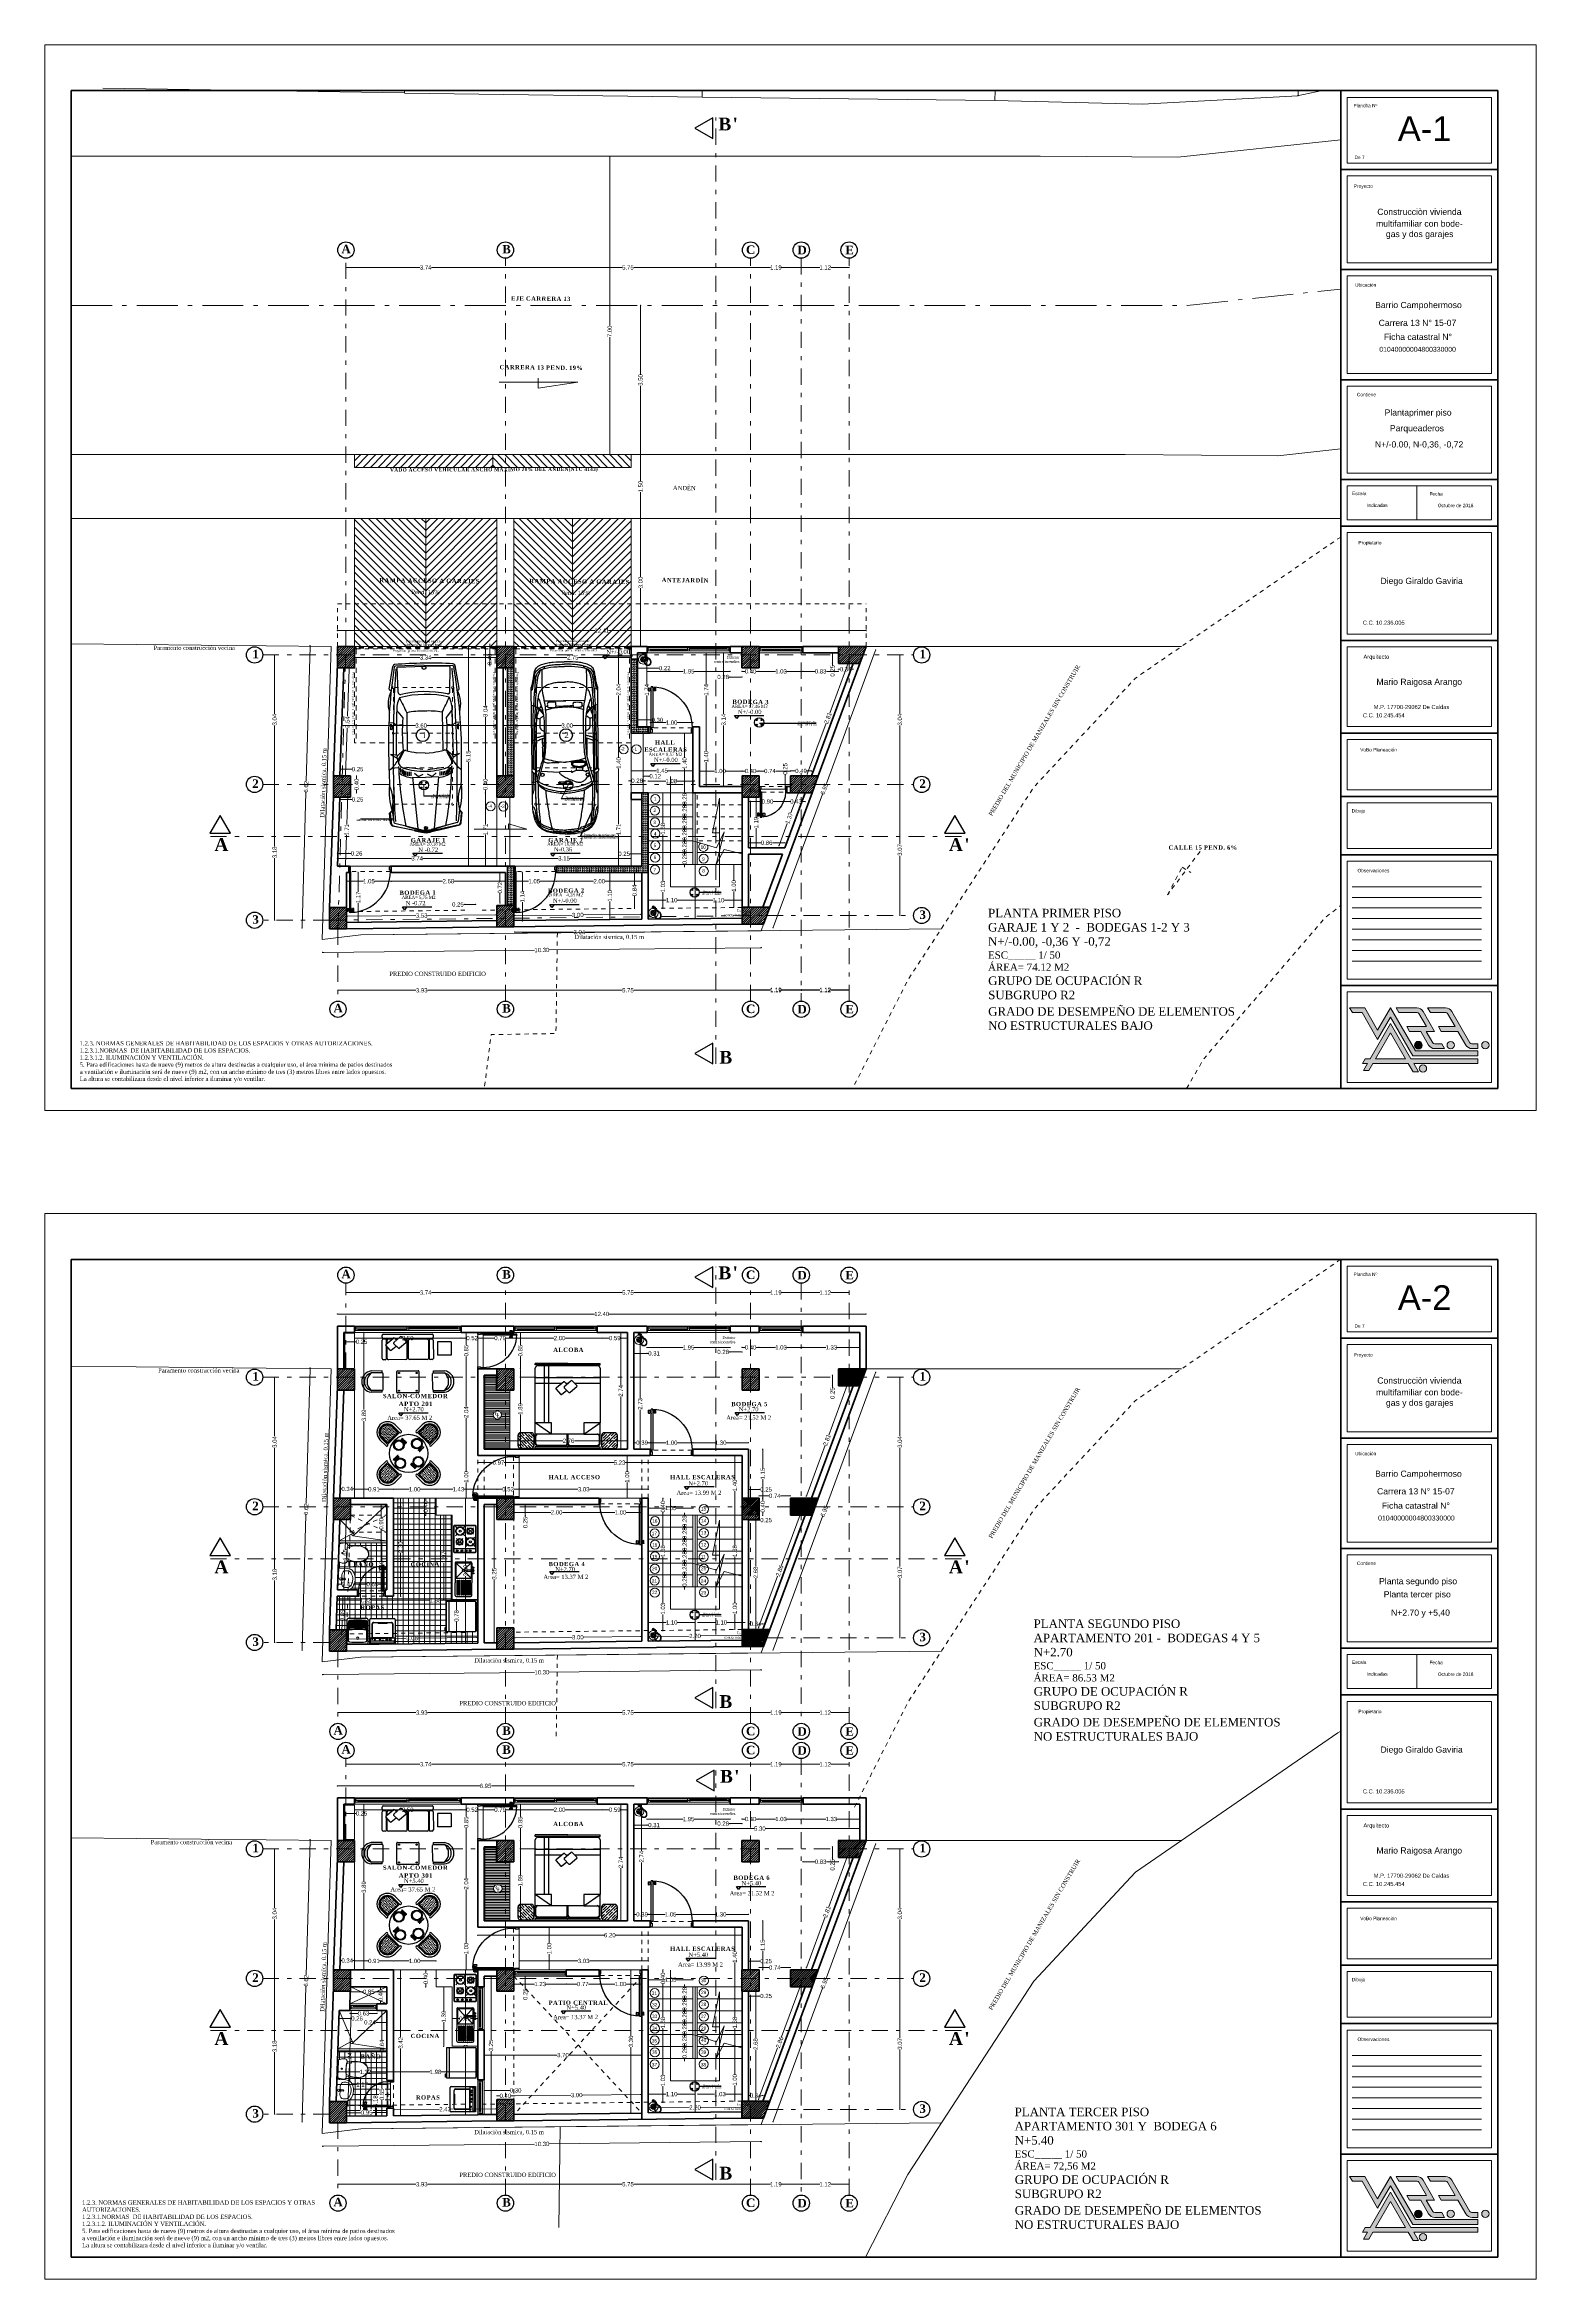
# Model space of a CAD drawing. Header units: inches. Extents: x 2908 to 3459, y -3172 to -55.
# Drawn here: x 3272.7 to 3307.7, y -175.3 to -122.9 of the extents above; entities that cross this region are included whole.
import ezdxf
from ezdxf.enums import TextEntityAlignment as Align

# ---------------------------------------------------------------- set-up
doc = ezdxf.new("R2010")
doc.units = ezdxf.units.IN
doc.header["$MEASUREMENT"] = 0
for name, pattern in [('ACAD_ISO02W100', [15, 12, -3]), ('ACAD_ISO03W100', [30, 12, -18]), ('ACAD_ISO10W100', [18, 12, -3, 0, -3]), ('DASHDOT', [25.4, 12.7, -6.35, 0, -6.35])]:
    doc.linetypes.add(name, pattern=pattern)
for name, color, linetype, lineweight in [('A_TEXT_NOT', 6, 'Continuous', 5), ('ACHURADO', 1, 'Continuous', 9), ('Capa2', 1, 'Continuous', 25), ('COTA', 1, 'Continuous', 9), ('Cotas', 8, 'Continuous', 18), ('COTAS 01', 1, 'Continuous', 25), ('E-EJES', 1, 'DASHDOT', 5), ('EJE VAL', 1, 'ACAD_ISO10W100', 18), ('Estructura', 1, 'Continuous', 40), ('Interior - Furniture _Pen_No__75', 250, 'Continuous', 20), ('linea de cotas', 7, 'Continuous', 5), ('linea de linderos', 3, 'Continuous', 30), ('LINEAS DE PROYECCIÒN', 74, 'ACAD_ISO03W100', 18), ('lineas proyectadas', 84, 'ACAD_ISO02W100', 18), ('linmesa de proyecciones', 95, 'ACAD_ISO03W100', 5), ('logo 2', 1, 'Continuous', 0), ('Líneas Márgen', 7, 'Continuous', 9), ('MARCOS VENTANAS', 147, 'Continuous', 18), ('muebles madera', 44, 'Continuous', 18), ('muros 2', 5, 'Continuous', 40), ('muros bajitos', 4, 'Continuous', 15), ('Márgen', 7, 'Continuous', 80), ('PISO', 33, 'Continuous', 18), ('REFuerzo', 7, 'Continuous', 25), ('teja cortada', 252, 'Continuous', 30)]:
    doc.layers.add(name, color=color, linetype=linetype, lineweight=lineweight)
for name, color, linetype in [('BORDER', 1, 'Continuous'), ('CARPINTERIA', 3, 'Continuous'), ('MUE', 124, 'Continuous'), ('TEXTO', 4, 'Continuous'), ('VIDRIOS', 130, 'Continuous')]:
    doc.layers.add(name, color=color, linetype=linetype)
doc.styles.add('Arial new', font='arial.ttf')
doc.styles.add('CONSTRUCTORA', font='times.ttf', dxfattribs={"height": 0.3})
doc.styles.add('Villanueva', font='swissek.ttf')
doc.dimstyles.new('GUS', dxfattribs={"dimtxt": 0.1, "dimasz": 0.03, "dimexe": 0.05, "dimexo": 0.05, "dimgap": 0.005, "dimtad": 0, "dimzin": 1, "dimdsep": 46, "dimtxsty": 'Arial new', "dimblk": 'DOT', "dimcen": 0.01, "dimse1": 1, "dimse2": 1, "dimclrd": 1, "dimclre": 252, "dimclrt": 1, "dimaunit": 1, "dimadec": 0, "dimazin": 2, "dimtfac": 1, "dimtmove": 0, "dimatfit": 2, "dimldrblk": 'ARCHTICK', "dimfxl": 1, "dimlwd": -1, "dimlwe": -1, "dimarcsym": 1})
pattern_1 = [(45, (4.4207, 9.699054), (-0.0265165043, 0.0265165043), [])]
pattern_2 = [(45, (8.16272, 9.699092), (-0.0265165043, 0.0265165043), [])]

# ---------------------------------------------------------------- blocks, each defined once
blk = doc.blocks.new('_Dot')
at = {"color": 0, "linetype": 'ByBlock', "lineweight": -2}
blk.add_line((-0.5, 0), (-1, 0), dxfattribs=at)
at = {"color": 0, "linetype": 'ByBlock', "const_width": 0.5}
blk.add_lwpolyline([(-0.25, 0, 1), (0.25, 0, 1)], format="xyb", close=True, dxfattribs=at)
blk = doc.blocks.new('*D4346')
at = {"layer": 'COTA', "color": 1, "linetype": 'Continuous', "transparency": 16777216}
for p, q in [((3285.974, -142.369), (3285.974, -142.758)), ((3285.974, -143.406), (3285.974, -143.018))]:
    blk.add_line(p, q, dxfattribs=at)
at = {"layer": 'Defpoints', "color": 0, "transparency": 16777216}
for p in [(3286.723, -142.339, -1.031), (3285.974, -143.436), (3286.725, -143.436, -1.031)]:
    blk.add_point(p, dxfattribs=at)
at = {"layer": 'COTA', "color": 1, "transparency": 16777216, "xscale": 0.03, "yscale": 0.03, "zscale": 0.03}
for p, rotation in [((3285.974, -142.339), 90), ((3285.974, -143.436), 270)]:
    blk.add_blockref('_Dot', p, dxfattribs=dict(at, rotation=rotation))
at = {"layer": 'COTA', "color": 1, "transparency": 16777216, "insert": (3285.974, -142.888), "char_height": 0.1, "attachment_point": 5, "rotation": 90, "style": 'Arial new'}
blk.add_mtext('1.10', dxfattribs=at)
blk = doc.blocks.new('_ArchTick')
at = {"color": 0, "linetype": 'ByBlock', "const_width": 0.15}
blk.add_lwpolyline([(-0.5, -0.5), (0.5, 0.5)], dxfattribs=at)
blk = doc.blocks.new('*D4347')
at = {"layer": 'COTA', "color": 1, "linetype": 'Continuous', "transparency": 16777216}
for p, q in [((3288.88, -142.185), (3288.88, -142.525)), ((3288.88, -143.125), (3288.88, -142.785))]:
    blk.add_line(p, q, dxfattribs=at)
at = {"layer": 'Defpoints', "color": 0, "transparency": 16777216}
for p in [(3289.073, -142.155, -1.031), (3288.88, -143.155), (3289.073, -143.155, -1.031)]:
    blk.add_point(p, dxfattribs=at)
at = {"layer": 'COTA', "color": 1, "transparency": 16777216, "xscale": 0.03, "yscale": 0.03, "zscale": 0.03}
for p, rotation in [((3288.88, -142.155), 90), ((3288.88, -143.155), 270)]:
    blk.add_blockref('_Dot', p, dxfattribs=dict(at, rotation=rotation))
at = {"layer": 'COTA', "color": 1, "transparency": 16777216, "insert": (3288.88, -142.655), "char_height": 0.1, "attachment_point": 5, "rotation": 90, "style": 'Arial new'}
blk.add_mtext('1.00', dxfattribs=at)
blk = doc.blocks.new('*D4348')
at = {"layer": 'COTA', "color": 1, "linetype": 'Continuous', "transparency": 16777216}
for p, q in [((3285.974, -142.369), (3285.974, -142.758)), ((3285.974, -143.406), (3285.974, -143.018))]:
    blk.add_line(p, q, dxfattribs=at)
at = {"layer": 'Defpoints', "color": 0, "transparency": 16777216}
for p in [(3286.723, -142.339, -1.031), (3285.974, -143.436), (3286.725, -143.436, -1.031)]:
    blk.add_point(p, dxfattribs=at)
at = {"layer": 'COTA', "color": 1, "transparency": 16777216, "xscale": 0.03, "yscale": 0.03, "zscale": 0.03}
for p, rotation in [((3285.974, -142.339), 90), ((3285.974, -143.436), 270)]:
    blk.add_blockref('_Dot', p, dxfattribs=dict(at, rotation=rotation))
at = {"layer": 'COTA', "color": 1, "transparency": 16777216, "insert": (3285.974, -142.888), "char_height": 0.1, "attachment_point": 5, "rotation": 90, "style": 'Arial new'}
blk.add_mtext('1.10', dxfattribs=at)
blk = doc.blocks.new('A$C588A7816')
at = {"layer": 'MUE'}
for p, q in [((1.321, 1.585), (1.913, 1.428)), ((1.647, 1.493), (1.611, 1.024)), ((1.629, 1.636), (1.664, 1.636)), ((1.642, 1.623), (1.629, 1.636)), ((1.663, 1.552), (1.642, 1.623)), ((1.642, 1.623), (2.507, 1.618)), ((1.664, 1.636), (1.719, 1.736)), ((1.686, 1.656), (2.699, 1.654)), ((1.704, 1.703), (2.989, 1.693)), ((1.719, 1.736), (3.821, 1.733)), ((2.315, 1.455), (2.503, 1.457)), ((2.507, 1.618), (2.865, 1.605)), ((3.01, 1.524), (2.811, 1.523)), ((3.477, 1.396), (3.474, 0.838)), ((4.318, 1.389), (4.38, 1.361)), ((1.627, 1.011), (1.632, 0.724)), ((1.739, 0.589), (1.648, 0.591)), ((3.472, 0.34), (3.475, 0.899)), ((1.314, 0.173), (1.907, 0.325)), ((1.635, 0.132), (1.621, 0.119)), ((1.621, 0.119), (1.656, 0.119)), ((1.656, 0.203), (1.635, 0.132)), ((1.635, 0.132), (2.5, 0.128)), ((1.744, 0.424), (1.647, 0.425)), ((1.656, 0.119), (1.71, 0.018)), ((1.678, 0.099), (2.691, 0.09)), ((1.696, 0.051), (2.981, 0.048)), ((1.71, 0.018), (3.813, 0)), ((2.309, 0.293), (2.498, 0.29)), ((2.5, 0.128), (2.858, 0.137)), ((3.004, 0.217), (2.805, 0.22)), ((4.313, 0.339), (4.375, 0.367))]:
    blk.add_line(p, q, dxfattribs=at)
for centre in [(1.549, 1.467), (1.543, 0.289)]:
    blk.add_ellipse(centre, major_axis=(0.0002, 0.0429), ratio=0.983266, start_param=4.712389, end_param=10.995574, dxfattribs=at)
for points, knots in [([(1.719, 1.736), (1.712, 1.741), (1.688, 1.757), (1.633, 1.745), (1.61, 1.696), (1.566, 1.657), (1.598, 1.615), (1.632, 1.612), (1.642, 1.623)], [0, 0, 0, 0, 0.024864, 0.0846267, 0.1362471, 0.1900683, 0.2245199, 0.2681841, 0.2681841, 0.2681841, 0.2681841]), ([(0, 0.886), (0, 0.94), (0.017, 1.101), (0.028, 1.322), (0.124, 1.488), (0.193, 1.58), (0.277, 1.634), (0.374, 1.677), (0.487, 1.705), (0.566, 1.724), (0.609, 1.725)], [0, 0, 0, 0, 0.16039, 0.479033, 0.632967, 0.722015, 0.817474, 0.927562, 1.03733, 1.167094, 1.167094, 1.167094, 1.167094]), ([(0.315, 1.648), (0.286, 1.625), (0.234, 1.581), (0.152, 1.498), (0.087, 1.373), (0.062, 1.231), (0.033, 1.067), (0.025, 0.957), (0.025, 0.886)], [0, 0, 0, 0, 0.1095129, 0.2035347, 0.3452507, 0.5161382, 0.6275464, 0.8383798, 0.8383798, 0.8383798, 0.8383798]), ([(0.115, 1.22), (0.105, 1.219), (0.085, 1.2), (0.078, 1.134), (0.069, 1.029), (0.054, 0.937), (0.053, 0.886)], [0, 0, 0, 0, 0.0314754, 0.0702057, 0.1915753, 0.3439346, 0.3439346, 0.3439346, 0.3439346]), ([(0.137, 1.225), (0.141, 1.224), (0.14, 1.205), (0.134, 1.18), (0.12, 1.124), (0.117, 1.071), (0.11, 0.986), (0.103, 0.932), (0.102, 0.885)], [0, 0, 0, 0, 0.0114788, 0.0403472, 0.0875838, 0.1755608, 0.1991501, 0.3369659, 0.3369659, 0.3369659, 0.3369659]), ([(0.609, 1.725), (0.55, 1.724), (0.452, 1.675), (0.325, 1.621), (0.229, 1.532), (0.15, 1.402), (0.124, 1.287), (0.115, 1.22)], [0, 0, 0, 0, 0.1772572, 0.3124951, 0.4151678, 0.5597243, 0.7575412, 0.7575412, 0.7575412, 0.7575412]), ([(0.115, 1.22), (0.217, 1.25), (0.445, 1.295), (0.79, 1.347), (1.032, 1.378), (1.149, 1.385)], [0, 0, 0, 0, 0.317374, 0.69576, 1.04714, 1.04714, 1.04714, 1.04714]), ([(0.431, 1.667), (0.432, 1.657), (0.431, 1.635), (0.404, 1.627), (0.372, 1.604), (0.331, 1.575), (0.275, 1.535), (0.24, 1.463), (0.199, 1.388), (0.186, 1.326), (0.172, 1.291), (0.159, 1.266), (0.135, 1.256), (0.12, 1.255)], [0, 0, 0, 0, 0.0304541, 0.0502818, 0.0786089, 0.1479133, 0.1986294, 0.2831705, 0.3780326, 0.4523267, 0.4667809, 0.4902599, 0.5347198, 0.5347198, 0.5347198, 0.5347198]), ([(1.321, 1.585), (1.231, 1.592), (1.04, 1.592), (0.745, 1.581), (0.49, 1.563), (0.337, 1.545), (0.287, 1.539)], [0, 0, 0, 0, 0.269375, 0.574535, 0.885339, 1.036319, 1.036319, 1.036319, 1.036319]), ([(0.327, 1.568), (0.348, 1.583), (0.404, 1.595), (0.52, 1.617), (0.684, 1.635), (0.889, 1.644), (1.121, 1.649), (1.35, 1.65), (1.509, 1.65), (1.578, 1.65)], [0, 0, 0, 0, 0.076148, 0.165903, 0.355672, 0.569871, 0.782325, 1.050047, 1.257936, 1.257936, 1.257936, 1.257936]), ([(0.727, 1.735), (0.725, 1.724), (0.699, 1.699), (0.647, 1.681), (0.578, 1.665), (0.512, 1.657), (0.459, 1.645), (0.433, 1.638), (0.421, 1.634)], [0, 0, 0, 0, 0.034703, 0.0959761, 0.1659336, 0.2471559, 0.2929944, 0.3295918, 0.3295918, 0.3295918, 0.3295918]), ([(0.609, 1.725), (0.646, 1.732), (0.793, 1.738), (1.044, 1.739), (1.349, 1.736), (1.546, 1.738), (1.638, 1.738)], [0, 0, 0, 0, 0.114897, 0.437061, 0.754269, 1.029686, 1.029686, 1.029686, 1.029686]), ([(1.048, 1.736), (1.053, 1.725), (1.085, 1.711), (1.143, 1.694), (1.242, 1.692), (1.399, 1.697), (1.526, 1.697), (1.606, 1.697)], [0, 0, 0, 0, 0.0364992, 0.0923739, 0.1867837, 0.3273982, 0.5667068, 0.5667068, 0.5667068, 0.5667068]), ([(1.559, 1.622), (1.531, 1.622), (1.476, 1.625), (1.396, 1.614), (1.322, 1.597), (1.253, 1.552), (1.204, 1.473), (1.145, 1.392), (1.107, 1.247), (1.077, 1.079), (1.057, 0.939), (1.056, 0.88)], [0, 0, 0, 0, 0.082256, 0.165174, 0.241383, 0.30939, 0.405348, 0.511507, 0.603349, 0.843635, 1.017671, 1.017671, 1.017671, 1.017671]), ([(1.321, 1.585), (1.3, 1.561), (1.251, 1.5), (1.18, 1.357), (1.126, 1.144), (1.106, 0.972), (1.106, 0.88)], [0, 0, 0, 0, 0.0947759, 0.2311242, 0.4700259, 0.7400315, 0.7400315, 0.7400315, 0.7400315]), ([(1.376, 1.569), (1.361, 1.551), (1.325, 1.496), (1.28, 1.392), (1.235, 1.25), (1.212, 1.076), (1.197, 0.949), (1.197, 0.88)], [0, 0, 0, 0, 0.0708922, 0.1925846, 0.3348457, 0.5072814, 0.7109928, 0.7109928, 0.7109928, 0.7109928]), ([(1.361, 1.738), (1.361, 1.718), (1.364, 1.684), (1.368, 1.636), (1.387, 1.619), (1.395, 1.613)], [0, 0, 0, 0, 1.462159, 2.651105, 3.386321, 3.386321, 3.386321, 3.386321]), ([(3.539, 1.558), (3.523, 1.545), (3.488, 1.521), (3.411, 1.506), (3.326, 1.469), (3.211, 1.441), (3.075, 1.419), (2.87, 1.403), (2.629, 1.412), (2.399, 1.411), (2.204, 1.418), (2.004, 1.44), (1.735, 1.53), (1.531, 1.584), (1.411, 1.616)], [0, 0, 0, 0, 0.05975, 0.126928, 0.230034, 0.336675, 0.482225, 0.641324, 0.954906, 1.203173, 1.330375, 1.542773, 1.802261, 2.175545, 2.175545, 2.175545, 2.175545]), ([(1.578, 1.65), (1.577, 1.642), (1.578, 1.626), (1.564, 1.623), (1.559, 1.622)], [0, 0, 0, 0, 0.02274132, 0.03717479, 0.03717479, 0.03717479, 0.03717479]), ([(1.901, 1.429), (1.892, 1.423), (1.874, 1.4), (1.859, 1.348), (1.869, 1.236), (1.866, 1.135), (1.864, 1.041), (1.878, 1.025), (1.885, 1.019)], [0, 0, 0, 0, 0.842998, 2.122875, 3.997599, 9.174838, 10.012722, 10.751336, 10.751336, 10.751336, 10.751336]), ([(1.972, 1.41), (1.963, 1.372), (1.929, 1.262), (1.892, 1.081), (1.875, 0.936), (1.874, 0.867)], [0, 0, 0, 0, 0.1139079, 0.3411539, 0.543502, 0.543502, 0.543502, 0.543502]), ([(1.913, 1.428), (1.936, 1.421), (1.998, 1.41), (2.097, 1.388), (2.214, 1.378), (2.421, 1.367), (2.707, 1.365), (3.035, 1.351), (3.319, 1.367), (3.561, 1.41), (3.792, 1.455), (4.032, 1.445), (4.199, 1.446), (4.296, 1.439), (4.304, 1.438)], [0, 0, 0, 0, 0.073325, 0.188896, 0.303039, 0.425821, 0.811242, 1.159737, 1.41058, 1.660623, 1.899627, 2.11145, 2.377727, 2.401703, 2.401703, 2.401703, 2.401703]), ([(2, 1.453), (2.043, 1.457), (2.13, 1.454), (2.223, 1.456), (2.29, 1.458), (2.308, 1.435), (2.316, 1.421), (2.319, 1.414)], [0, 0, 0, 0, 3.267856, 6.568708, 7.399663, 8.099385, 8.621705, 8.621705, 8.621705, 8.621705]), ([(2.419, 1.735), (2.429, 1.723), (2.451, 1.699), (2.465, 1.658), (2.472, 1.629), (2.472, 1.616)], [1.808086, 1.808086, 1.808086, 1.808086, 2.918874, 4.131288, 5.10151, 5.10151, 5.10151, 5.10151]), ([(2.428, 1.619), (2.445, 1.59), (2.467, 1.519), (2.498, 1.451), (2.504, 1.411)], [0, 0, 0, 0, 0.1000351, 0.2184418, 0.2184418, 0.2184418, 0.2184418]), ([(2.511, 1.618), (2.525, 1.587), (2.54, 1.527), (2.563, 1.458), (2.566, 1.42), (2.567, 1.411)], [0, 0, 0, 0, 2.528586, 4.711885, 5.408215, 5.408215, 5.408215, 5.408215]), ([(2.811, 1.523), (2.795, 1.523), (2.755, 1.518), (2.714, 1.471), (2.693, 1.43), (2.693, 1.408)], [0, 0, 0, 0, 0.0486628, 0.1144515, 0.1777721, 0.1777721, 0.1777721, 0.1777721]), ([(2.699, 1.654), (2.834, 1.653), (3.045, 1.648), (3.355, 1.626), (3.531, 1.618), (3.63, 1.606)], [0, 0, 0, 0, 0.4042759, 0.6333827, 0.9326252, 0.9326252, 0.9326252, 0.9326252]), ([(2.865, 1.605), (2.925, 1.605), (3.051, 1.598), (3.195, 1.598), (3.36, 1.58), (3.502, 1.565), (3.627, 1.543), (3.667, 1.527)], [0, 0, 0, 0, 0.1783018, 0.3787173, 0.431954, 0.6762374, 0.8077184, 0.8077184, 0.8077184, 0.8077184]), ([(2.989, 1.693), (3.055, 1.693), (3.176, 1.688), (3.371, 1.673), (3.579, 1.659), (3.792, 1.637), (3.972, 1.62), (4.108, 1.608), (4.207, 1.569), (4.275, 1.51), (4.303, 1.443), (4.344, 1.296), (4.363, 1.102), (4.368, 0.927), (4.367, 0.864)], [0, 0, 0, 0, 0.198873, 0.363323, 0.587433, 0.823543, 1.004622, 1.129816, 1.230113, 1.320655, 1.388577, 1.443334, 1.771447, 1.958652, 1.958652, 1.958652, 1.958652]), ([(3.251, 1.541), (3.23, 1.547), (3.179, 1.558), (3.117, 1.59), (3.056, 1.602), (3.014, 1.576), (3.014, 1.542), (3.013, 1.513), (3.037, 1.497), (3.056, 1.462), (3.082, 1.44), (3.087, 1.421)], [0, 0, 0, 0, 0.0655106, 0.1550445, 0.2094604, 0.2438604, 0.287164, 0.3001388, 0.3275984, 0.3616951, 0.4200969, 0.4200969, 0.4200969, 0.4200969]), ([(3.361, 1.735), (3.359, 1.715), (3.365, 1.674), (3.328, 1.627), (3.259, 1.54), (3.19, 1.473), (3.128, 1.429)], [0, 0, 0, 0, 0.0597371, 0.1139981, 0.1672498, 0.3938869, 0.3938869, 0.3938869, 0.3938869]), ([(3.323, 1.583), (3.307, 1.564), (3.26, 1.513), (3.21, 1.463), (3.174, 1.436)], [0, 0, 0, 0, 1.868162, 5.271297, 5.271297, 5.271297, 5.271297]), ([(3.234, 1.364), (3.243, 1.352), (3.255, 1.312), (3.274, 1.237), (3.299, 1.124), (3.311, 0.97), (3.311, 0.854), (3.311, 0.79)], [0, 0, 0, 0, 0.0451009, 0.1211996, 0.2308505, 0.385263, 0.5739042, 0.5739042, 0.5739042, 0.5739042]), ([(3.375, 1.491), (3.357, 1.492), (3.319, 1.49), (3.295, 1.522), (3.279, 1.529)], [0, 0, 0, 0, 0.0535488, 0.1060573, 0.1060573, 0.1060573, 0.1060573]), ([(3.279, 1.529), (3.291, 1.524), (3.303, 1.501), (3.311, 1.478), (3.315, 1.468)], [0, 0, 0, 0, 0.983949, 1.771691, 1.771691, 1.771691, 1.771691]), ([(3.296, 1.17), (3.296, 1.203), (3.301, 1.245), (3.3, 1.3), (3.329, 1.325), (3.366, 1.316), (3.402, 1.324), (3.424, 1.311), (3.433, 1.293), (3.44, 1.229), (3.441, 1.169), (3.436, 1.107), (3.42, 1.097), (3.397, 1.094), (3.364, 1.096), (3.332, 1.092), (3.3, 1.103), (3.299, 1.136), (3.296, 1.157), (3.296, 1.17)], [0, 0, 0, 0, 0.0969044, 0.1295913, 0.1506192, 0.1985921, 0.2360698, 0.2557908, 0.2719711, 0.2929882, 0.44406, 0.4519132, 0.4720918, 0.4918599, 0.5228758, 0.5707096, 0.5892096, 0.6145759, 0.654681, 0.654681, 0.654681, 0.654681]), ([(3.63, 1.606), (3.706, 1.603), (3.83, 1.59), (3.995, 1.575), (4.115, 1.554), (4.215, 1.514), (4.293, 1.479), (4.304, 1.438)], [0, 0, 0, 0, 0.2277977, 0.3719478, 0.4996814, 0.5863441, 0.709615, 0.709615, 0.709615, 0.709615]), ([(3.667, 1.527), (3.69, 1.52), (3.738, 1.496), (3.819, 1.438), (3.886, 1.336), (3.927, 1.232), (3.939, 1.17), (3.942, 1.15)], [0, 0, 0, 0, 0.0720749, 0.1581284, 0.2958089, 0.4262456, 0.4842292, 0.4842292, 0.4842292, 0.4842292]), ([(3.75, 1.73), (3.753, 1.724), (3.768, 1.71), (3.816, 1.692), (3.899, 1.679), (4.007, 1.655), (4.112, 1.64), (4.2, 1.63), (4.262, 1.594), (4.305, 1.54), (4.343, 1.474), (4.368, 1.398), (4.392, 1.315), (4.4, 1.257), (4.404, 1.225)], [0, 0, 0, 0, 0.0219205, 0.0572122, 0.1522539, 0.2718866, 0.3894011, 0.4710097, 0.5346344, 0.5986698, 0.6733118, 0.758696, 0.8351341, 0.9293726, 0.9293726, 0.9293726, 0.9293726]), ([(3.821, 1.733), (3.837, 1.723), (3.887, 1.711), (3.977, 1.688), (4.089, 1.672), (4.198, 1.654), (4.284, 1.635), (4.348, 1.589), (4.393, 1.531), (4.43, 1.439), (4.46, 1.327), (4.477, 1.223), (4.48, 1.165), (4.481, 1.151)], [0, 0, 0, 0, 0.056668, 0.14946, 0.28161, 0.392935, 0.481686, 0.542967, 0.622845, 0.69797, 0.833643, 0.965665, 1.00577, 1.00577, 1.00577, 1.00577]), ([(4.404, 1.225), (4.413, 1.175), (4.422, 1.056), (4.424, 0.937), (4.424, 0.868)], [0, 0, 0, 0, 0.1502861, 0.3522699, 0.3522699, 0.3522699, 0.3522699]), ([(0, 0.886), (0, 0.831), (0.014, 0.67), (0.023, 0.449), (0.118, 0.282), (0.186, 0.189), (0.27, 0.135), (0.366, 0.091), (0.479, 0.062), (0.557, 0.041), (0.6, 0.04)], [0, 0, 0, 0, 0.16039, 0.479033, 0.632967, 0.722015, 0.817474, 0.927562, 1.03733, 1.167094, 1.167094, 1.167094, 1.167094]), ([(0.307, 0.12), (0.279, 0.144), (0.227, 0.188), (0.146, 0.272), (0.082, 0.397), (0.058, 0.54), (0.032, 0.705), (0.025, 0.814), (0.025, 0.886)], [0, 0, 0, 0, 0.1095129, 0.2035347, 0.3452507, 0.5161382, 0.6275464, 0.8383798, 0.8383798, 0.8383798, 0.8383798]), ([(0.112, 0.55), (0.102, 0.552), (0.082, 0.571), (0.075, 0.637), (0.067, 0.741), (0.053, 0.834), (0.053, 0.886)], [0, 0, 0, 0, 0.0314754, 0.0702057, 0.1915753, 0.3439346, 0.3439346, 0.3439346, 0.3439346]), ([(0.134, 0.545), (0.137, 0.547), (0.137, 0.565), (0.131, 0.59), (0.118, 0.647), (0.115, 0.7), (0.108, 0.784), (0.102, 0.839), (0.102, 0.885)], [0, 0, 0, 0, 0.0114788, 0.0403472, 0.0875838, 0.1755608, 0.1991501, 0.3369659, 0.3369659, 0.3369659, 0.3369659]), ([(1.551, 0.134), (1.524, 0.134), (1.469, 0.131), (1.389, 0.143), (1.315, 0.161), (1.246, 0.207), (1.198, 0.286), (1.14, 0.368), (1.103, 0.513), (1.075, 0.681), (1.056, 0.821), (1.056, 0.88)], [0, 0, 0, 0, 0.082256, 0.165174, 0.241383, 0.30939, 0.405348, 0.511507, 0.603349, 0.843635, 1.017671, 1.017671, 1.017671, 1.017671]), ([(1.314, 0.173), (1.293, 0.197), (1.245, 0.259), (1.175, 0.403), (1.123, 0.616), (1.105, 0.789), (1.106, 0.88)], [0, 0, 0, 0, 0.0947759, 0.2311242, 0.4700259, 0.7400315, 0.7400315, 0.7400315, 0.7400315]), ([(1.369, 0.189), (1.354, 0.207), (1.319, 0.262), (1.274, 0.367), (1.231, 0.509), (1.21, 0.684), (1.196, 0.811), (1.197, 0.88)], [0, 0, 0, 0, 0.0708922, 0.1925846, 0.3348457, 0.5072814, 0.7109928, 0.7109928, 0.7109928, 0.7109928]), ([(1.311, 0.879), (1.311, 0.908), (1.31, 0.957), (1.316, 1.008), (1.315, 1.045), (1.333, 1.051), (1.346, 1.05), (1.358, 1.034), (1.36, 0.976), (1.362, 0.923), (1.363, 0.879)], [0, 0, 0, 0, 0.0857277, 0.1381048, 0.1641986, 0.1769751, 0.1890325, 0.2028129, 0.2286049, 0.3592554, 0.3592554, 0.3592554, 0.3592554]), ([(1.311, 0.879), (1.311, 0.85), (1.309, 0.802), (1.314, 0.75), (1.313, 0.713), (1.331, 0.708), (1.345, 0.708), (1.356, 0.724), (1.359, 0.782), (1.361, 0.835), (1.363, 0.879)], [0, 0, 0, 0, 0.0857277, 0.1381048, 0.1641986, 0.1769751, 0.1890325, 0.2028129, 0.2286049, 0.3592554, 0.3592554, 0.3592554, 0.3592554]), ([(1.627, 1.011), (1.624, 1.017), (1.604, 1.034), (1.56, 1), (1.523, 0.957), (1.48, 0.883), (1.43, 0.779), (1.384, 0.664), (1.342, 0.557), (1.341, 0.467), (1.378, 0.392), (1.425, 0.335), (1.477, 0.3), (1.507, 0.262), (1.522, 0.237), (1.525, 0.227)], [0, 0, 0, 0, 0.527288, 1.647451, 3.487558, 5.099073, 7.968657, 12.238313, 14.475187, 16.613757, 18.744202, 20.639343, 22.223389, 23.452731, 24.286529, 24.286529, 24.286529, 24.286529]), ([(1.636, 0.33), (1.633, 0.328), (1.626, 0.323), (1.61, 0.319), (1.609, 0.328), (1.61, 0.335), (1.616, 0.342), (1.626, 0.35), (1.635, 0.37), (1.647, 0.409), (1.654, 0.477), (1.654, 0.547), (1.643, 0.615), (1.622, 0.655), (1.614, 0.688), (1.598, 0.696), (1.603, 0.701), (1.609, 0.704), (1.618, 0.703), (1.625, 0.705), (1.637, 0.703), (1.632, 0.718), (1.632, 0.724)], [0, 0, 0, 0, 0.0138597, 0.0278304, 0.0329137, 0.0379971, 0.0465756, 0.0592704, 0.0762214, 0.1105991, 0.1789801, 0.2766959, 0.3173629, 0.3800771, 0.4110544, 0.4160421, 0.4210284, 0.4277212, 0.4387433, 0.4448131, 0.4508005, 0.4694463, 0.4694463, 0.4694463, 0.4694463]), ([(1.739, 0.589), (1.736, 0.575), (1.748, 0.648), (1.765, 0.668), (1.791, 0.704), (1.821, 0.713), (1.852, 0.707), (1.873, 0.671), (1.903, 0.625), (1.914, 0.56), (1.913, 0.487), (1.903, 0.42), (1.882, 0.366), (1.856, 0.332), (1.829, 0.321), (1.808, 0.326), (1.789, 0.333), (1.775, 0.354), (1.75, 0.389), (1.736, 0.469), (1.727, 0.501), (1.741, 0.601), (1.739, 0.589)], [0, 0, 0, 0, 0.03969, 0.089634, 0.13125, 0.1542862, 0.1797268, 0.2207266, 0.2680991, 0.3447665, 0.4095645, 0.4843001, 0.541515, 0.5817687, 0.6060665, 0.6262474, 0.6436722, 0.6634686, 0.6988791, 0.7758465, 0.8696394, 0.907731, 0.907731, 0.907731, 0.907731]), ([(1.763, 0.59), (1.764, 0.594), (1.765, 0.599), (1.767, 0.609), (1.768, 0.615), (1.772, 0.63), (1.774, 0.636), (1.779, 0.646), (1.78, 0.648), (1.785, 0.654), (1.786, 0.656), (1.792, 0.664), (1.796, 0.67), (1.803, 0.677), (1.806, 0.679), (1.81, 0.683), (1.812, 0.684), (1.816, 0.685), (1.818, 0.686), (1.823, 0.687), (1.827, 0.686), (1.832, 0.685), (1.833, 0.685), (1.835, 0.683), (1.837, 0.682), (1.841, 0.677), (1.844, 0.673), (1.849, 0.665), (1.852, 0.66), (1.858, 0.65), (1.861, 0.646), (1.867, 0.636), (1.87, 0.63), (1.875, 0.619), (1.878, 0.613), (1.881, 0.6), (1.883, 0.594), (1.887, 0.573), (1.888, 0.559), (1.889, 0.53), (1.889, 0.516), (1.887, 0.473), (1.883, 0.444), (1.872, 0.407), (1.868, 0.397), (1.861, 0.382), (1.858, 0.376), (1.852, 0.367), (1.849, 0.362), (1.842, 0.356), (1.839, 0.353), (1.833, 0.35), (1.83, 0.348), (1.826, 0.348), (1.825, 0.348), (1.822, 0.348), (1.82, 0.348), (1.815, 0.35), (1.812, 0.351), (1.808, 0.352), (1.807, 0.353), (1.806, 0.353), (1.805, 0.353), (1.805, 0.354), (1.804, 0.355), (1.802, 0.357), (1.8, 0.359), (1.797, 0.365), (1.795, 0.367), (1.792, 0.372), (1.791, 0.374), (1.787, 0.38), (1.784, 0.384), (1.78, 0.393), (1.778, 0.397), (1.774, 0.406), (1.773, 0.411), (1.768, 0.427), (1.766, 0.438), (1.763, 0.454), (1.761, 0.46), (1.759, 0.47), (1.758, 0.475), (1.756, 0.488), (1.755, 0.496), (1.756, 0.514), (1.756, 0.52), (1.757, 0.532), (1.757, 0.538), (1.759, 0.557), (1.762, 0.574), (1.763, 0.585), (1.763, 0.587), (1.763, 0.588), (1.763, 0.589), (1.763, 0.59), (1.763, 0.59), (1.763, 0.59)], [0.497033, 0.497033, 0.497033, 0.497033, 0.723444, 0.723444, 0.974636, 0.974636, 1.50964, 1.50964, 2.044645, 2.044645, 2.271061, 2.271061, 2.862376, 2.862376, 3.217654, 3.217654, 3.537253, 3.537253, 3.856852, 3.856852, 4.368613, 4.368613, 4.584627, 4.584627, 4.99269, 4.99269, 5.400753, 5.400753, 5.808816, 5.808816, 6.216879, 6.216879, 6.778716, 6.778716, 7.350371, 7.350371, 7.922025, 7.922025, 9.065335, 9.065335, 10.208644, 10.208644, 12.495263, 12.495263, 13.409896, 13.409896, 13.929088, 13.929088, 14.44828, 14.44828, 14.909885, 14.909885, 15.371489, 15.371489, 15.62524, 15.62524, 15.87899, 15.87899, 16.120875, 16.120875, 16.36276, 16.36276, 16.51635, 16.51635, 16.669941, 16.669941, 16.921521, 16.921521, 17.136676, 17.136676, 17.351831, 17.351831, 17.782142, 17.782142, 18.204974, 18.204974, 18.627807, 18.627807, 19.473473, 19.473473, 19.978923, 19.978923, 20.484372, 20.484372, 21.475119, 21.475119, 21.859144, 21.859144, 22.162884, 22.162884, 22.770362, 22.770362, 22.900493, 22.900493, 22.951221, 22.951221, 22.964298, 22.964298, 22.964298, 22.964298]), ([(1.861, 0.382), (1.86, 0.387), (1.855, 0.417), (1.865, 0.505), (1.864, 0.584), (1.863, 0.642)], [1.749253, 1.749253, 1.749253, 1.749253, 2.122875, 3.997599, 8.307432, 8.307432, 8.307432, 8.307432]), ([(1.862, 0.689), (1.863, 0.696), (1.864, 0.714), (1.876, 0.727), (1.884, 0.734)], [9.436432, 9.436432, 9.436432, 9.436432, 10.012722, 10.751336, 10.751336, 10.751336, 10.751336]), ([(1.967, 0.342), (1.958, 0.379), (1.925, 0.49), (1.892, 0.665), (1.874, 0.805), (1.874, 0.867)], [0, 0, 0, 0, 0.1139079, 0.3411539, 0.5260188, 0.5260188, 0.5260188, 0.5260188]), ([(2.981, 0.048), (3.047, 0.048), (3.168, 0.052), (3.363, 0.065), (3.571, 0.077), (3.784, 0.096), (3.964, 0.111), (4.1, 0.122), (4.2, 0.16), (4.268, 0.218), (4.298, 0.285), (4.34, 0.432), (4.361, 0.626), (4.367, 0.8), (4.367, 0.864)], [0, 0, 0, 0, 0.198873, 0.363323, 0.587433, 0.823543, 1.004622, 1.129816, 1.230113, 1.320655, 1.388577, 1.443334, 1.771447, 1.958652, 1.958652, 1.958652, 1.958652]), ([(3.229, 0.375), (3.238, 0.387), (3.251, 0.427), (3.27, 0.502), (3.297, 0.615), (3.31, 0.768), (3.311, 0.884), (3.312, 0.948)], [0, 0, 0, 0, 0.0451009, 0.1211996, 0.2308505, 0.385263, 0.5739042, 0.5739042, 0.5739042, 0.5739042]), ([(3.293, 0.568), (3.293, 0.535), (3.298, 0.493), (3.296, 0.439), (3.324, 0.413), (3.362, 0.421), (3.397, 0.413), (3.42, 0.426), (3.429, 0.444), (3.437, 0.508), (3.438, 0.567), (3.433, 0.63), (3.418, 0.64), (3.395, 0.643), (3.361, 0.641), (3.33, 0.646), (3.298, 0.635), (3.296, 0.602), (3.293, 0.582), (3.293, 0.568)], [0, 0, 0, 0, 0.0969044, 0.1295913, 0.1506192, 0.1985921, 0.2360698, 0.2557908, 0.2719711, 0.2929882, 0.44406, 0.4519132, 0.4720918, 0.4918599, 0.5228758, 0.5707096, 0.5892096, 0.6145759, 0.654681, 0.654681, 0.654681, 0.654681]), ([(3.34, 1.094), (3.34, 1.09), (3.337, 1.006), (3.333, 0.922), (3.33, 0.842)], [11.235438, 11.235438, 11.235438, 11.235438, 11.552536, 17.586883, 17.586883, 17.586883, 17.586883]), ([(3.338, 0.643), (3.338, 0.648), (3.336, 0.732), (3.333, 0.816), (3.33, 0.896)], [11.235438, 11.235438, 11.235438, 11.235438, 11.552536, 17.586883, 17.586883, 17.586883, 17.586883]), ([(3.939, 0.582), (3.949, 0.628), (3.964, 0.723), (3.96, 0.818), (3.96, 0.866)], [0, 0, 0, 0, 0.140379, 0.2808468, 0.2808468, 0.2808468, 0.2808468]), ([(3.942, 1.15), (3.951, 1.103), (3.965, 1.009), (3.961, 0.913), (3.96, 0.866)], [0, 0, 0, 0, 0.140379, 0.2808468, 0.2808468, 0.2808468, 0.2808468]), ([(4.4, 0.502), (4.41, 0.552), (4.421, 0.671), (4.424, 0.79), (4.424, 0.859)], [0, 0, 0, 0, 0.1502861, 0.3522699, 0.3522699, 0.3522699, 0.3522699]), ([(0.112, 0.55), (0.213, 0.519), (0.441, 0.472), (0.786, 0.417), (1.027, 0.383), (1.144, 0.375)], [0, 0, 0, 0, 0.317374, 0.69576, 1.04714, 1.04714, 1.04714, 1.04714]), ([(0.6, 0.04), (0.541, 0.042), (0.445, 0.092), (0.317, 0.147), (0.222, 0.237), (0.145, 0.368), (0.12, 0.483), (0.112, 0.55)], [0, 0, 0, 0, 0.1772572, 0.3124951, 0.4151678, 0.5597243, 0.7575412, 0.7575412, 0.7575412, 0.7575412]), ([(0.423, 0.1), (0.425, 0.11), (0.423, 0.132), (0.396, 0.141), (0.364, 0.163), (0.325, 0.193), (0.268, 0.234), (0.234, 0.306), (0.194, 0.381), (0.182, 0.443), (0.168, 0.479), (0.155, 0.504), (0.131, 0.514), (0.117, 0.516)], [0, 0, 0, 0, 0.0304541, 0.0502818, 0.0786089, 0.1479133, 0.1986294, 0.2831705, 0.3780326, 0.4523267, 0.4667809, 0.4902599, 0.5347198, 0.5347198, 0.5347198, 0.5347198]), ([(1.314, 0.173), (1.224, 0.167), (1.032, 0.169), (0.738, 0.183), (0.483, 0.203), (0.33, 0.223), (0.28, 0.229)], [0, 0, 0, 0, 0.269375, 0.574535, 0.885339, 1.036319, 1.036319, 1.036319, 1.036319]), ([(0.32, 0.2), (0.341, 0.186), (0.397, 0.172), (0.512, 0.15), (0.676, 0.13), (0.882, 0.119), (1.113, 0.111), (1.342, 0.108), (1.501, 0.107), (1.57, 0.106)], [0, 0, 0, 0, 0.076148, 0.165903, 0.355672, 0.569871, 0.782325, 1.050047, 1.257936, 1.257936, 1.257936, 1.257936]), ([(0.718, 0.029), (0.717, 0.041), (0.69, 0.066), (0.639, 0.084), (0.57, 0.101), (0.505, 0.11), (0.451, 0.122), (0.425, 0.13), (0.413, 0.133)], [0, 0, 0, 0, 0.034703, 0.0959761, 0.1659336, 0.2471559, 0.2929944, 0.3295918, 0.3295918, 0.3295918, 0.3295918]), ([(0.6, 0.04), (0.638, 0.033), (0.784, 0.026), (1.035, 0.022), (1.34, 0.022), (1.538, 0.018), (1.629, 0.017)], [0, 0, 0, 0, 0.114897, 0.437061, 0.754269, 1.029686, 1.029686, 1.029686, 1.029686]), ([(1.039, 0.025), (1.044, 0.036), (1.077, 0.05), (1.134, 0.066), (1.234, 0.067), (1.391, 0.061), (1.518, 0.059), (1.597, 0.058)], [0, 0, 0, 0, 0.0364992, 0.0923739, 0.1867837, 0.3273982, 0.5667068, 0.5667068, 0.5667068, 0.5667068]), ([(1.352, 0.02), (1.353, 0.039), (1.356, 0.074), (1.36, 0.122), (1.38, 0.139), (1.387, 0.145)], [0, 0, 0, 0, 1.462159, 2.651105, 3.386321, 3.386321, 3.386321, 3.386321]), ([(3.532, 0.178), (3.517, 0.191), (3.481, 0.215), (3.405, 0.231), (3.32, 0.269), (3.205, 0.298), (3.07, 0.321), (2.864, 0.34), (2.624, 0.333), (2.394, 0.336), (2.198, 0.331), (1.998, 0.311), (1.729, 0.225), (1.524, 0.173), (1.404, 0.141)], [0, 0, 0, 0, 0.05975, 0.126928, 0.230034, 0.336675, 0.482225, 0.641324, 0.954906, 1.203173, 1.330375, 1.542773, 1.802261, 2.175545, 2.175545, 2.175545, 2.175545]), ([(1.57, 0.106), (1.569, 0.113), (1.57, 0.129), (1.556, 0.133), (1.551, 0.134)], [0, 0, 0, 0, 0.02274132, 0.03717479, 0.03717479, 0.03717479, 0.03717479]), ([(1.71, 0.018), (1.703, 0.013), (1.679, -0.002), (1.624, 0.01), (1.601, 0.06), (1.558, 0.099), (1.59, 0.141), (1.624, 0.143), (1.635, 0.132)], [0, 0, 0, 0, 0.024864, 0.0846267, 0.1362471, 0.1900683, 0.2245199, 0.2681841, 0.2681841, 0.2681841, 0.2681841]), ([(1.896, 0.323), (1.886, 0.329), (1.878, 0.34), (1.872, 0.351), (1.871, 0.353)], [0, 0, 0, 0, 0.8429982, 0.9626806, 0.9626806, 0.9626806, 0.9626806]), ([(1.907, 0.325), (1.931, 0.331), (1.993, 0.342), (2.092, 0.363), (2.209, 0.371), (2.416, 0.38), (2.702, 0.379), (3.03, 0.39), (3.314, 0.371), (3.556, 0.325), (3.786, 0.278), (4.026, 0.286), (4.193, 0.283), (4.29, 0.29), (4.298, 0.29)], [0, 0, 0, 0, 0.073325, 0.188896, 0.303039, 0.425821, 0.811242, 1.159737, 1.41058, 1.660623, 1.899627, 2.11145, 2.377727, 2.401703, 2.401703, 2.401703, 2.401703]), ([(1.994, 0.299), (2.037, 0.294), (2.124, 0.297), (2.217, 0.293), (2.284, 0.291), (2.303, 0.313), (2.31, 0.328), (2.313, 0.334)], [0, 0, 0, 0, 3.267856, 6.568708, 7.399663, 8.099385, 8.621705, 8.621705, 8.621705, 8.621705]), ([(2.41, 0.012), (2.421, 0.024), (2.443, 0.048), (2.457, 0.089), (2.464, 0.118), (2.464, 0.131)], [1.808086, 1.808086, 1.808086, 1.808086, 2.918874, 4.131288, 5.10151, 5.10151, 5.10151, 5.10151]), ([(2.42, 0.128), (2.438, 0.157), (2.461, 0.228), (2.492, 0.296), (2.499, 0.335)], [0, 0, 0, 0, 0.1000351, 0.2184418, 0.2184418, 0.2184418, 0.2184418]), ([(2.504, 0.128), (2.517, 0.159), (2.533, 0.219), (2.557, 0.288), (2.56, 0.326), (2.561, 0.335)], [0, 0, 0, 0, 2.528586, 4.711885, 5.408215, 5.408215, 5.408215, 5.408215]), ([(2.805, 0.22), (2.789, 0.22), (2.749, 0.226), (2.708, 0.273), (2.687, 0.314), (2.688, 0.336)], [0, 0, 0, 0, 0.0486628, 0.1144515, 0.1777721, 0.1777721, 0.1777721, 0.1777721]), ([(2.691, 0.09), (2.826, 0.09), (3.037, 0.092), (3.347, 0.112), (3.524, 0.118), (3.623, 0.129)], [0, 0, 0, 0, 0.4042759, 0.6333827, 0.9326252, 0.9326252, 0.9326252, 0.9326252]), ([(2.858, 0.137), (2.917, 0.137), (3.043, 0.143), (3.188, 0.141), (3.353, 0.158), (3.495, 0.171), (3.62, 0.191), (3.661, 0.207)], [0, 0, 0, 0, 0.1783018, 0.3787173, 0.431954, 0.6762374, 0.8077184, 0.8077184, 0.8077184, 0.8077184]), ([(3.245, 0.198), (3.223, 0.192), (3.173, 0.181), (3.11, 0.151), (3.049, 0.138), (3.007, 0.165), (3.007, 0.199), (3.007, 0.228), (3.03, 0.244), (3.05, 0.279), (3.076, 0.3), (3.081, 0.319)], [0, 0, 0, 0, 0.0655106, 0.1550445, 0.2094604, 0.2438604, 0.287164, 0.3001388, 0.3275984, 0.3616951, 0.4200969, 0.4200969, 0.4200969, 0.4200969]), ([(3.352, 0.003), (3.351, 0.023), (3.357, 0.064), (3.32, 0.111), (3.252, 0.198), (3.184, 0.267), (3.122, 0.311)], [0, 0, 0, 0, 0.0597371, 0.1139981, 0.1672498, 0.3938869, 0.3938869, 0.3938869, 0.3938869]), ([(3.315, 0.155), (3.3, 0.174), (3.254, 0.226), (3.204, 0.276), (3.169, 0.304)], [0, 0, 0, 0, 1.868162, 5.271297, 5.271297, 5.271297, 5.271297]), ([(3.272, 0.21), (3.284, 0.214), (3.297, 0.238), (3.305, 0.26), (3.309, 0.27)], [0, 0, 0, 0, 0.983949, 1.771691, 1.771691, 1.771691, 1.771691]), ([(3.369, 0.247), (3.351, 0.245), (3.313, 0.248), (3.288, 0.217), (3.272, 0.21)], [0, 0, 0, 0, 0.0535488, 0.1060573, 0.1060573, 0.1060573, 0.1060573]), ([(3.623, 0.129), (3.699, 0.131), (3.823, 0.143), (3.988, 0.156), (4.108, 0.176), (4.209, 0.215), (4.287, 0.25), (4.298, 0.29)], [0, 0, 0, 0, 0.2277977, 0.3719478, 0.4996814, 0.5863441, 0.709615, 0.709615, 0.709615, 0.709615]), ([(3.661, 0.207), (3.684, 0.215), (3.732, 0.238), (3.814, 0.295), (3.882, 0.397), (3.923, 0.499), (3.936, 0.562), (3.939, 0.582)], [0, 0, 0, 0, 0.0720749, 0.1581284, 0.2958089, 0.4262456, 0.4842292, 0.4842292, 0.4842292, 0.4842292]), ([(3.741, 0.003), (3.744, 0.01), (3.76, 0.023), (3.807, 0.041), (3.891, 0.053), (3.999, 0.076), (4.104, 0.09), (4.192, 0.1), (4.255, 0.134), (4.299, 0.188), (4.337, 0.253), (4.362, 0.33), (4.387, 0.413), (4.396, 0.47), (4.4, 0.502)], [0, 0, 0, 0, 0.0219205, 0.0572122, 0.1522539, 0.2718866, 0.3894011, 0.4710097, 0.5346344, 0.5986698, 0.6733118, 0.758696, 0.8351341, 0.9293726, 0.9293726, 0.9293726, 0.9293726]), ([(3.813, 0), (3.829, 0.01), (3.879, 0.021), (3.969, 0.044), (4.081, 0.058), (4.19, 0.075), (4.277, 0.093), (4.34, 0.139), (4.387, 0.197), (4.424, 0.288), (4.455, 0.4), (4.474, 0.503), (4.477, 0.561), (4.478, 0.575)], [0, 0, 0, 0, 0.056668, 0.14946, 0.28161, 0.392935, 0.481686, 0.542967, 0.622845, 0.69797, 0.833643, 0.965665, 1.00577, 1.00577, 1.00577, 1.00577])]:
    blk.add_open_spline(points, degree=3, knots=knots, dxfattribs=at)
for points in [[(0.287, 1.539), (0.271, 1.536), (0.255, 1.539), (0.239, 1.54)], [(3.334, 1.374), (3.337, 1.356), (3.338, 1.338), (3.34, 1.32)], [(4.478, 0.575), (4.49, 0.67), (4.487, 0.767), (4.488, 0.863)], [(4.481, 1.151), (4.492, 1.056), (4.488, 0.959), (4.488, 0.863)], [(0.28, 0.229), (0.265, 0.233), (0.248, 0.23), (0.232, 0.23)], [(1.643, 0.257), (1.645, 0.282), (1.637, 0.306), (1.636, 0.33)], [(3.329, 0.364), (3.332, 0.382), (3.334, 0.4), (3.335, 0.418)]]:
    blk.add_open_spline(points, degree=3, dxfattribs=at)
blk = doc.blocks.new('auto 3')
at = {"layer": 'MUE', "linetype": 'ByBlock'}
for p, q in [((-1.866, 0.021), (-1.849, 0.752)), ((-1.251, 0.925), (-1.843, 0.826)), ((-1.824, 0.693), (-1.841, 0.005)), ((-1.162, 0.682), (-1.824, 0.693)), ((-1.198, 0.876), (-1.213, 0.905)), ((-0.66, 0.705), (-0.5, 0.581)), ((0.481, 0.755), (-0.649, 0.737)), ((-0.363, 0.828), (-0.371, 0.947)), ((-0.298, 0.746), (-0.363, 0.828)), ((-0.188, 0.893), (-0.335, 0.893)), ((-0.335, 0.893), (-0.308, 0.865)), ((-0.317, 0.593), (-0.298, 0.746)), ((-0.308, 0.865), (-0.207, 0.865)), ((-0.207, 0.865), (-0.188, 0.893)), ((0.353, 0.581), (0.637, 0.746)), ((0.481, 0.718), (0.353, 0.581)), ((0.383, 0.573), (0.626, 0.698)), ((0.481, 0.718), (0.454, 0.911)), ((0.454, 0.911), (0.545, 0.755)), ((0.545, 0.755), (0.481, 0.718)), ((0.532, 0.744), (0.674, 0.706)), ((0.802, 0.663), (0.93, 0.654)), ((0.836, 0.627), (0.965, 0.618)), ((0.861, 0.59), (0.989, 0.581)), ((1.985, 0.957), (1.912, 0.893)), ((1.912, 0.893), (1.985, 0.938)), ((1.912, 0.893), (2.217, 0.85)), ((2.239, 0.935), (1.985, 0.957)), ((1.985, 0.938), (2.238, 0.917)), ((2.248, 0.823), (2.42, 0.148)), ((2.32, 0.844), (2.467, 0.122)), ((2.444, 0.324), (2.321, 0.864)), ((-1.866, 0.003), (-1.849, -0.728)), ((-1.818, -0.684), (-1.841, 0.003)), ((-0.628, 0.471), (0.353, 0.48)), ((0.426, 0.012), (0.417, 0.223)), ((0.426, 0.012), (0.417, -0.199)), ((0.857, 0.076), (0.802, 0.498)), ((0.885, 0.553), (0.995, 0.553)), ((0.903, 0.517), (1.004, 0.517)), ((0.912, 0.48), (1.013, 0.48)), ((0.912, 0.434), (1.013, 0.434)), ((0.912, 0.388), (1.013, 0.388)), ((0.949, 0.296), (1.04, 0.186)), ((1.04, 0.186), (0.976, 0.067)), ((1.05, 0.351), (2.388, 0.223)), ((1.05, 0.351), (1.068, 0.012)), ((1.05, -0.327), (1.068, 0.012)), ((2.324, 0.535), (2.433, 0.169)), ((2.338, 0.009), (2.377, 0.009)), ((2.377, 0.009), (2.402, 0.046)), ((2.377, 0.008), (2.402, -0.03)), ((2.425, 0.315), (2.444, 0.324)), ((2.425, 0.315), (2.453, 0.306)), ((2.453, 0.306), (2.491, 0.13)), ((-0.66, -0.68), (-0.5, -0.556)), ((-0.628, -0.446), (0.353, -0.455)), ((-0.317, -0.569), (-0.298, -0.721)), ((0.353, -0.556), (0.637, -0.721)), ((0.481, -0.694), (0.353, -0.556)), ((0.383, -0.549), (0.626, -0.674)), ((0.857, -0.052), (0.802, -0.474)), ((0.861, -0.566), (0.989, -0.557)), ((0.885, -0.529), (0.995, -0.529)), ((0.903, -0.492), (1.004, -0.492)), ((0.912, -0.364), (1.013, -0.364)), ((0.912, -0.41), (1.013, -0.41)), ((0.912, -0.455), (1.013, -0.455)), ((0.949, -0.272), (1.04, -0.162)), ((1.04, -0.162), (0.976, -0.043)), ((1.05, -0.327), (2.388, -0.199)), ((2.248, -0.798), (2.42, -0.124)), ((2.32, -0.819), (2.467, -0.098)), ((2.444, -0.3), (2.321, -0.839)), ((2.324, -0.511), (2.433, -0.145)), ((2.425, -0.29), (2.453, -0.281)), ((2.425, -0.29), (2.444, -0.3)), ((2.453, -0.281), (2.491, -0.105)), ((-1.251, -0.9), (-1.843, -0.802)), ((-1.156, -0.668), (-1.818, -0.684)), ((-1.198, -0.851), (-1.213, -0.88)), ((0.481, -0.731), (-0.649, -0.713)), ((-0.363, -0.804), (-0.371, -0.922)), ((-0.298, -0.721), (-0.363, -0.804)), ((-0.335, -0.868), (-0.308, -0.841)), ((-0.188, -0.868), (-0.335, -0.868)), ((-0.308, -0.841), (-0.207, -0.841)), ((-0.207, -0.841), (-0.188, -0.868)), ((0.481, -0.694), (0.454, -0.886)), ((0.454, -0.886), (0.545, -0.731)), ((0.545, -0.731), (0.481, -0.694)), ((0.532, -0.721), (0.673, -0.683)), ((0.802, -0.639), (0.93, -0.63)), ((0.836, -0.602), (0.965, -0.593)), ((1.912, -0.868), (2.217, -0.826)), ((1.985, -0.932), (1.912, -0.868)), ((1.912, -0.868), (1.985, -0.914)), ((1.985, -0.914), (2.238, -0.892)), ((2.239, -0.911), (1.985, -0.932))]:
    blk.add_line(p, q, dxfattribs=at)
blk.add_lwpolyline([(-1.827, 0.012), (-1.825, -0.011, 0.070355), (-1.818, -0.029), (-1.806, -0.043), (-1.795, -0.045), (-1.784, -0.042), (-1.773, -0.029, 0.070355), (-1.766, -0.011), (-1.763, 0.012), (-1.766, 0.035, 0.070355), (-1.773, 0.053), (-1.784, 0.066), (-1.795, 0.07), (-1.806, 0.066), (-1.818, 0.053, 0.070355), (-1.825, 0.035)], format="xyb", close=True, dxfattribs=at)
blk.add_circle((2.379, 0.012), 0.041, dxfattribs=at)
for centre, radius, start, end in [((6.037, 0.145), 7.95, 175.44658, 180.95833), ((-1.833, 0.772), 0.055, 99.46232, 175.44658), ((-1.812, 0.751), 0.0367, 99.46212, 178.61965), ((0.337, -12.145), 13.111, 89.97231, 99.46212), ((0.704, -29.537), 30.384, 90.47257, 94.6796), ((-1.245, 0.889), 0.0367, 26.12103, 99.46232), ((-0.849, 0.183), 0.776, 74.17111, 116.73975), ((1.651, 0.012), 2.825, 167.6789, 192.96511), ((-1.163, 0.627), 0.055, 347.6789, 89.04367), ((1.651, 0.012), 2.752, 166.31296, 193.68704), ((-0.685, -0.075), 0.812, 88.59756, 114.58679), ((-5.833, -9.685), 11.412, 62.8687, 65.07211), ((-0.649, 0.719), 0.0183, 90.88824, 232.30576), ((-0.074, -4.367), 4.966, 85.0738, 94.9262), ((-0.963, -88.42), 89.395, 88.56871, 89.16245), ((0.704, -29.537), 30.384, 87.16849, 90.38597), ((0.668, 0.617), 0.0917, 58.59371, 117.21611), ((0.327, 1.313), 0.647, 298.67346, 326.55465), ((0.594, 0.496), 0.233, 21.32419, 58.59371), ((0.369, -9.896), 10.612, 79.38439, 87.86125), ((0.461, 0.315), 0.608, 3.46942, 39.52944), ((1.471, -0.476), 1.438, 72.1544, 98.04742), ((1.668, 1.822), 0.961, 245.51079, 284.69103), ((2.212, 0.814), 0.0367, 14.33544, 82.09284), ((2.23, 0.825), 0.0917, 11.53462, 85.10091), ((2.231, 0.844), 0.0917, 12.80427, 85.10091), ((6.037, -0.121), 7.95, 179.04167, 184.55342), ((1.015, 0.108), 1.683, 167.57277, 183.27939), ((1.015, -0.084), 1.683, 176.72061, 192.42723), ((0.408, 0.524), 0.055, 117.21611, 194.0744), ((-4.159, -0.621), 4.653, 10.44624, 14.0744), ((-0.817, 0.026), 1.72, 359.52698, 18.79771), ((-0.817, -0.002), 1.72, 341.20229, 0.47302), ((1.887, 0.012), 0.55, 345.66456, 14.33544), ((1.906, 0.012), 0.55, 343.39302, 16.60698), ((1.928, 0.012), 0.55, 348.46538, 11.53462), ((1.954, 0.012), 0.55, 347.66091, 12.33909), ((-5.833, 9.71), 11.412, 294.92789, 297.1313), ((-0.074, 4.391), 4.966, 265.0738, 274.9262), ((0.408, -0.5), 0.055, 165.9256, 242.78389), ((-4.159, 0.645), 4.653, 345.9256, 349.55376), ((0.594, -0.471), 0.233, 301.40629, 338.67581), ((0.369, 9.92), 10.612, 272.13875, 280.61561), ((0.461, -0.29), 0.608, 320.47056, 356.53058), ((-1.833, -0.748), 0.055, 184.55342, 260.53768), ((-1.812, -0.727), 0.0367, 181.38035, 260.53788), ((0.337, 12.17), 13.111, 260.53788, 270.02769), ((0.704, 29.562), 30.384, 265.3204, 269.52743), ((-1.245, -0.864), 0.0367, 260.53768, 333.87897), ((-0.849, -0.158), 0.776, 243.26025, 285.82889), ((-1.158, -0.613), 0.055, 271.45944, 12.8242), ((-0.685, 0.099), 0.812, 245.41321, 271.40244), ((-0.649, -0.695), 0.0183, 127.69424, 269.11176), ((-0.963, 88.444), 89.395, 270.83755, 271.43129), ((0.704, 29.562), 30.384, 269.61403, 272.83151), ((0.668, -0.592), 0.0917, 242.78389, 301.40629), ((0.327, -1.289), 0.647, 33.44535, 61.32654), ((1.668, -1.797), 0.961, 75.30897, 114.48921), ((1.471, 0.501), 1.438, 261.95258, 287.8456), ((2.212, -0.789), 0.0367, 277.90716, 345.66456), ((2.23, -0.801), 0.0917, 274.89909, 348.46538), ((2.231, -0.819), 0.0917, 274.89909, 347.19573)]:
    blk.add_arc(centre, radius, start, end, dxfattribs=at)
blk = doc.blocks.new('*D4349')
at = {"layer": 'COTA', "color": 1, "linetype": 'Continuous', "transparency": 16777216}
for p, q in [((3283.753, -137.297), (3284.964, -137.297)), ((3286.442, -137.297), (3285.237, -137.297))]:
    blk.add_line(p, q, dxfattribs=at)
at = {"layer": 'Defpoints', "color": 0, "transparency": 16777216}
for p in [(3283.723, -137.099, -1.031), (3283.723, -137.297), (3286.472, -137.439, -1.031)]:
    blk.add_point(p, dxfattribs=at)
at = {"layer": 'COTA', "color": 1, "transparency": 16777216, "xscale": 0.03, "yscale": 0.03, "zscale": 0.03, "rotation": 180}
blk.add_blockref('_Dot', (3283.723, -137.297), dxfattribs=at)
at = {"layer": 'COTA', "color": 1, "transparency": 16777216, "xscale": 0.03, "yscale": 0.03, "zscale": 0.03}
blk.add_blockref('_Dot', (3286.472, -137.297), dxfattribs=at)
at = {"layer": 'COTA', "color": 1, "transparency": 16777216, "insert": (3285.1, -137.297), "char_height": 0.1, "attachment_point": 5, "style": 'Arial new'}
blk.add_mtext('2.75', dxfattribs=at)
blk = doc.blocks.new('*D4350')
at = {"layer": 'COTA', "color": 1, "linetype": 'Continuous', "transparency": 16777216}
for p, q in [((3279.751, -138.896), (3281.41, -138.896)), ((3283.292, -138.896), (3281.68, -138.896))]:
    blk.add_line(p, q, dxfattribs=at)
at = {"layer": 'Defpoints', "color": 0, "transparency": 16777216}
for p in [(3279.721, -137.354, -1.031), (3283.322, -137.439, -1.031), (3279.721, -138.896)]:
    blk.add_point(p, dxfattribs=at)
at = {"layer": 'COTA', "color": 1, "transparency": 16777216, "xscale": 0.03, "yscale": 0.03, "zscale": 0.03, "rotation": 180}
blk.add_blockref('_Dot', (3279.721, -138.896), dxfattribs=at)
at = {"layer": 'COTA', "color": 1, "transparency": 16777216, "xscale": 0.03, "yscale": 0.03, "zscale": 0.03}
blk.add_blockref('_Dot', (3283.322, -138.896), dxfattribs=at)
at = {"layer": 'COTA', "color": 1, "transparency": 16777216, "insert": (3281.545, -138.896), "char_height": 0.1, "attachment_point": 5, "style": 'Arial new'}
blk.add_mtext('3.60', dxfattribs=at)
blk = doc.blocks.new('*D4358')
at = {"layer": 'COTA', "color": 1, "linetype": 'Continuous', "transparency": 16777216}
for p, q in [((3278.937, -137.051), (3278.848, -140.196)), ((3278.752, -143.611), (3278.841, -140.466))]:
    blk.add_line(p, q, dxfattribs=at)
at = {"layer": 'Defpoints', "color": 0, "transparency": 16777216}
for p in [(3278.938, -137.021), (3279.58, -137.039, -1.031), (3279.393, -143.659, -1.031)]:
    blk.add_point(p, dxfattribs=at)
at = {"layer": 'COTA', "color": 1, "transparency": 16777216, "xscale": 0.03, "yscale": 0.03, "zscale": 0.03}
for p, rotation in [((3278.938, -137.021), 88.38233466526347), ((3278.751, -143.641), 268.3823346652634)]:
    blk.add_blockref('_Dot', p, dxfattribs=dict(at, rotation=rotation))
at = {"layer": 'COTA', "color": 1, "transparency": 16777216, "insert": (3278.845, -140.331), "char_height": 0.1, "attachment_point": 5, "rotation": 88.3823, "style": 'Arial new'}
blk.add_mtext('6.62', dxfattribs=at)
blk = doc.blocks.new('*D4359')
at = {"layer": 'COTA', "color": 1, "linetype": 'Continuous', "transparency": 16777216}
for p, q in [((3279.61, -136.668), (3285.624, -136.668)), ((3291.957, -136.668), (3285.943, -136.668))]:
    blk.add_line(p, q, dxfattribs=at)
at = {"layer": 'Defpoints', "color": 0, "transparency": 16777216}
for p in [(3279.58, -136.668), (3279.58, -137.039, -1.031), (3291.987, -137.039, -1.031)]:
    blk.add_point(p, dxfattribs=at)
at = {"layer": 'COTA', "color": 1, "transparency": 16777216, "xscale": 0.03, "yscale": 0.03, "zscale": 0.03}
for p, rotation in [((3279.58, -136.668), 179.9999999999999), ((3291.987, -136.668), 359.9999999999999)]:
    blk.add_blockref('_Dot', p, dxfattribs=dict(at, rotation=rotation))
at = {"layer": 'COTA', "color": 1, "transparency": 16777216, "insert": (3285.784, -136.668), "char_height": 0.1, "attachment_point": 5, "style": 'Arial new'}
blk.add_mtext('12.41', dxfattribs=at)
blk = doc.blocks.new('*D4360')
at = {"layer": 'COTA', "color": 1, "linetype": 'Continuous', "transparency": 16777216}
for p, q in [((3282.652, -137.069), (3282.652, -139.479)), ((3282.652, -142.159), (3282.652, -139.75))]:
    blk.add_line(p, q, dxfattribs=at)
at = {"layer": 'Defpoints', "color": 0, "transparency": 16777216}
for p in [(3282.973, -137.039, -1.031), (3282.652, -142.189), (3282.973, -142.189, -1.031)]:
    blk.add_point(p, dxfattribs=at)
at = {"layer": 'COTA', "color": 1, "transparency": 16777216, "xscale": 0.03, "yscale": 0.03, "zscale": 0.03}
for p, rotation in [((3282.652, -137.039), 90), ((3282.652, -142.189), 270)]:
    blk.add_blockref('_Dot', p, dxfattribs=dict(at, rotation=rotation))
at = {"layer": 'COTA', "color": 1, "transparency": 16777216, "insert": (3282.652, -139.614), "char_height": 0.1, "attachment_point": 5, "rotation": 90, "style": 'Arial new'}
blk.add_mtext('5.15', dxfattribs=at)
blk = doc.blocks.new('*D4380')
at = {"layer": 'COTA', "color": 1, "linetype": 'Continuous', "transparency": 16777216}
for p, q in [((3289.496, -144.104), (3284.546, -144.157)), ((3279.261, -144.214), (3284.208, -144.161))]:
    blk.add_line(p, q, dxfattribs=at)
at = {"layer": 'Defpoints', "color": 0, "transparency": 16777216}
for p in [(3279.227, -143.816, -1.031), (3289.522, -143.706, -1.031), (3289.526, -144.104)]:
    blk.add_point(p, dxfattribs=at)
at = {"layer": 'COTA', "color": 1, "transparency": 16777216, "xscale": 0.03, "yscale": 0.03, "zscale": 0.03}
for p, rotation in [((3289.526, -144.104), 0.6126958381874476), ((3279.231, -144.214), 180.6126958381874)]:
    blk.add_blockref('_Dot', p, dxfattribs=dict(at, rotation=rotation))
at = {"layer": 'COTA', "color": 1, "transparency": 16777216, "insert": (3284.377, -144.159), "char_height": 0.1, "attachment_point": 5, "rotation": 0.6127, "style": 'Arial new'}
blk.add_mtext('10.30', dxfattribs=at)
blk = doc.blocks.new('PUERTAACCESO')
at = {"layer": 'CARPINTERIA'}
for p, q in [((2402.14, 632.379), (2402.144, 632.387)), ((2402.14, 632.379), (2402.14, 632.327)), ((2402.14, 632.327), (2402.144, 632.319)), ((2402.144, 632.387), (2402.176, 632.385)), ((2402.144, 632.319), (2402.176, 632.322)), ((2402.176, 632.385), (2402.176, 632.322)), ((2402.176, 632.368), (2402.187, 632.368)), ((2402.187, 632.339), (2402.176, 632.339)), ((2402.187, 632.368), (2402.187, 632.371)), ((2402.187, 632.371), (2402.199, 632.371)), ((2402.187, 632.368), (2402.187, 632.339)), ((2402.187, 632.335), (2402.187, 632.339)), ((2402.199, 632.335), (2402.187, 632.335)), ((2402.199, 632.371), (2402.205, 632.394)), ((2402.199, 632.371), (2402.199, 632.335)), ((2402.199, 632.335), (2402.205, 632.313)), ((2402.205, 632.394), (2402.21, 632.394)), ((2402.205, 632.313), (2402.21, 632.313)), ((2402.21, 632.413), (2402.21, 631.454)), ((2402.21, 632.413), (2402.245, 632.413)), ((2402.245, 631.454), (2402.245, 632.413)), ((2402.249, 632.394), (2402.245, 632.394)), ((2402.249, 632.313), (2402.245, 632.313)), ((2402.255, 632.371), (2402.249, 632.394)), ((2402.255, 632.335), (2402.249, 632.313)), ((2402.267, 632.371), (2402.255, 632.371)), ((2402.255, 632.371), (2402.255, 632.335)), ((2402.255, 632.335), (2402.267, 632.335)), ((2402.267, 632.368), (2402.267, 632.371)), ((2402.278, 632.368), (2402.267, 632.368)), ((2402.267, 632.368), (2402.267, 632.339)), ((2402.267, 632.339), (2402.278, 632.339)), ((2402.267, 632.335), (2402.267, 632.339)), ((2402.31, 632.387), (2402.278, 632.385)), ((2402.278, 632.385), (2402.278, 632.322)), ((2402.31, 632.319), (2402.278, 632.322)), ((2402.314, 632.379), (2402.31, 632.387)), ((2402.314, 632.327), (2402.31, 632.319)), ((2402.314, 632.379), (2402.314, 632.327)), ((2401.285, 631.454), (2401.265, 631.454)), ((2401.265, 631.324), (2401.285, 631.324)), ((2401.285, 631.454), (2401.285, 631.419)), ((2401.285, 631.419), (2401.305, 631.419)), ((2401.305, 631.349), (2401.285, 631.324)), ((2401.305, 631.419), (2401.305, 631.349)), ((2402.21, 631.454), (2402.245, 631.454)), ((2402.245, 631.419), (2402.225, 631.419)), ((2402.225, 631.419), (2402.225, 631.349)), ((2402.225, 631.349), (2402.245, 631.324)), ((2402.265, 631.454), (2402.245, 631.454)), ((2402.245, 631.454), (2402.245, 631.419)), ((2402.245, 631.324), (2402.265, 631.324))]:
    blk.add_line(p, q, dxfattribs=at)
blk.add_arc((2402.245, 631.454), 0.96, 92.0882, 180, dxfattribs=at)
at = {"layer": 'linmesa de proyecciones', "ltscale": 0.001}
blk.add_line((2401.285, 631.454), (2402.21, 631.454), dxfattribs=at)
at = {"layer": 'PISO'}
blk.add_line((2401.285, 631.324), (2402.245, 631.324), dxfattribs=at)
blk = doc.blocks.new('puerta baño')
at = {"layer": 'linmesa de proyecciones', "color": 3, "ltscale": 0.001}
for p, q in [((2041.396, 1040.536), (2041.966, 1040.536)), ((2041.421, 1040.666), (2041.976, 1040.666))]:
    blk.add_line(p, q, dxfattribs=at)
at = {"layer": 'MUE', "color": 3}
for p, q in [((2041.386, 1040.666), (2041.386, 1041.255)), ((2041.386, 1041.255), (2041.421, 1041.255)), ((2041.421, 1041.255), (2041.421, 1040.666)), ((2041.386, 1040.666), (2041.356, 1040.666)), ((2041.356, 1040.536), (2041.396, 1040.536)), ((2041.421, 1040.666), (2041.386, 1040.666)), ((2041.386, 1040.601), (2041.386, 1040.666)), ((2041.386, 1040.601), (2041.386, 1040.636)), ((2041.396, 1040.601), (2041.386, 1040.601)), ((2041.396, 1040.601), (2041.386, 1040.601)), ((2041.396, 1040.536), (2041.396, 1040.601)), ((2041.966, 1040.536), (2041.966, 1040.601)), ((2041.966, 1040.601), (2041.976, 1040.601)), ((2042.006, 1040.536), (2041.966, 1040.536)), ((2041.976, 1040.666), (2042.006, 1040.666)), ((2041.976, 1040.601), (2041.976, 1040.666))]:
    blk.add_line(p, q, dxfattribs=at)
for points in [[(2041.32, 1041.161), (2041.316, 1041.169), (2041.316, 1041.221), (2041.32, 1041.229), (2041.352, 1041.226), (2041.352, 1041.163), (2041.32, 1041.161)], [(2041.352, 1041.18), (2041.363, 1041.18), (2041.363, 1041.209), (2041.352, 1041.209)], [(2041.363, 1041.177), (2041.363, 1041.213), (2041.375, 1041.213), (2041.375, 1041.177), (2041.363, 1041.177)], [(2041.386, 1041.154), (2041.381, 1041.154), (2041.375, 1041.177), (2041.375, 1041.213), (2041.381, 1041.235), (2041.386, 1041.235), (2041.386, 1041.154)], [(2041.42, 1041.154), (2041.425, 1041.154), (2041.431, 1041.177), (2041.431, 1041.213), (2041.425, 1041.235), (2041.421, 1041.235), (2041.421, 1041.154)], [(2041.443, 1041.177), (2041.443, 1041.213), (2041.431, 1041.213), (2041.431, 1041.177), (2041.443, 1041.177)], [(2041.454, 1041.18), (2041.443, 1041.18), (2041.443, 1041.209), (2041.454, 1041.209)], [(2041.486, 1041.161), (2041.49, 1041.169), (2041.49, 1041.221), (2041.486, 1041.229), (2041.454, 1041.226), (2041.454, 1041.163), (2041.486, 1041.161)]]:
    blk.add_lwpolyline(points, dxfattribs=at)
blk.add_arc((2041.386, 1040.666), 0.59, 0, 86.5991, dxfattribs=at)
at = {"layer": 'PISO', "color": 31}
blk.add_line((2041.396, 1040.601), (2041.966, 1040.601), dxfattribs=at)
blk = doc.blocks.new('*D4381')
at = {"layer": 'COTA', "color": 1, "linetype": 'Continuous', "transparency": 16777216}
for p, q in [((3283.703, -142.546), (3284.067, -142.546)), ((3284.693, -142.546), (3284.328, -142.546))]:
    blk.add_line(p, q, dxfattribs=at)
at = {"layer": 'Defpoints', "color": 0, "transparency": 16777216}
for p in [(3283.673, -142.339, -1.031), (3284.723, -142.339, -1.031), (3284.723, -142.546)]:
    blk.add_point(p, dxfattribs=at)
at = {"layer": 'COTA', "color": 1, "transparency": 16777216, "xscale": 0.03, "yscale": 0.03, "zscale": 0.03, "rotation": 180}
blk.add_blockref('_Dot', (3283.673, -142.546), dxfattribs=at)
at = {"layer": 'COTA', "color": 1, "transparency": 16777216, "xscale": 0.03, "yscale": 0.03, "zscale": 0.03}
blk.add_blockref('_Dot', (3284.723, -142.546), dxfattribs=at)
at = {"layer": 'COTA', "color": 1, "transparency": 16777216, "insert": (3284.198, -142.546), "char_height": 0.1, "attachment_point": 5, "style": 'Arial new'}
blk.add_mtext('1.05', dxfattribs=at)
blk = doc.blocks.new('*D4382')
at = {"layer": 'COTA', "color": 1, "linetype": 'Continuous', "transparency": 16777216}
for p, q in [((3284.753, -142.546), (3285.587, -142.546)), ((3286.693, -142.546), (3285.858, -142.546))]:
    blk.add_line(p, q, dxfattribs=at)
at = {"layer": 'Defpoints', "color": 0, "transparency": 16777216}
for p in [(3284.723, -142.339, -1.031), (3286.723, -142.339, -1.031), (3286.723, -142.546)]:
    blk.add_point(p, dxfattribs=at)
at = {"layer": 'COTA', "color": 1, "transparency": 16777216, "xscale": 0.03, "yscale": 0.03, "zscale": 0.03, "rotation": 180}
blk.add_blockref('_Dot', (3284.723, -142.546), dxfattribs=at)
at = {"layer": 'COTA', "color": 1, "transparency": 16777216, "xscale": 0.03, "yscale": 0.03, "zscale": 0.03}
blk.add_blockref('_Dot', (3286.723, -142.546), dxfattribs=at)
at = {"layer": 'COTA', "color": 1, "transparency": 16777216, "insert": (3285.723, -142.546), "char_height": 0.1, "attachment_point": 5, "style": 'Arial new'}
blk.add_mtext('2.00', dxfattribs=at)
blk = doc.blocks.new('*D4383')
at = {"layer": 'COTA', "color": 1, "linetype": 'Continuous', "transparency": 16777216}
for p, q in [((3286.693, -134.069), (3286.693, -135.405)), ((3286.693, -137.009), (3286.693, -135.674))]:
    blk.add_line(p, q, dxfattribs=at)
at = {"layer": 'Defpoints', "color": 0, "transparency": 16777216}
for p in [(3282.773, -134.039, -1.031), (3286.693, -134.039), (3282.773, -137.039, -1.031)]:
    blk.add_point(p, dxfattribs=at)
at = {"layer": 'COTA', "color": 1, "transparency": 16777216, "xscale": 0.03, "yscale": 0.03, "zscale": 0.03}
for p, rotation in [((3286.693, -134.039), 90), ((3286.693, -137.039), 270)]:
    blk.add_blockref('_Dot', p, dxfattribs=dict(at, rotation=rotation))
at = {"layer": 'COTA', "color": 1, "transparency": 16777216, "insert": (3286.693, -135.539), "char_height": 0.1, "attachment_point": 5, "rotation": 90, "style": 'Arial new'}
blk.add_mtext('3.00', dxfattribs=at)
blk = doc.blocks.new('*D4384')
at = {"layer": 'COTA', "color": 1, "linetype": 'Continuous', "transparency": 16777216}
for p, q in [((3286.693, -132.569), (3286.693, -133.159)), ((3286.693, -134.009), (3286.693, -133.419))]:
    blk.add_line(p, q, dxfattribs=at)
at = {"layer": 'Defpoints', "color": 0, "transparency": 16777216}
for p in [(3286.472, -132.539), (3286.693, -132.539), (3286.472, -134.039)]:
    blk.add_point(p, dxfattribs=at)
at = {"layer": 'COTA', "color": 1, "transparency": 16777216, "xscale": 0.03, "yscale": 0.03, "zscale": 0.03}
for p, rotation in [((3286.693, -132.539), 90), ((3286.693, -134.039), 270)]:
    blk.add_blockref('_Dot', p, dxfattribs=dict(at, rotation=rotation))
at = {"layer": 'COTA', "color": 1, "transparency": 16777216, "insert": (3286.693, -133.289), "char_height": 0.1, "attachment_point": 5, "rotation": 90, "style": 'Arial new'}
blk.add_mtext('1.50', dxfattribs=at)
blk = doc.blocks.new('*D4385')
at = {"layer": 'COTA', "color": 1, "linetype": 'Continuous', "transparency": 16777216}
for p, q in [((3286.693, -129.069), (3286.693, -130.655)), ((3286.693, -132.509), (3286.693, -130.924))]:
    blk.add_line(p, q, dxfattribs=at)
at = {"layer": 'Defpoints', "color": 0, "transparency": 16777216}
for p in [(3286.693, -129.039), (3286.693, -129.039), (3286.693, -132.539)]:
    blk.add_point(p, dxfattribs=at)
at = {"layer": 'COTA', "color": 1, "transparency": 16777216, "xscale": 0.03, "yscale": 0.03, "zscale": 0.03}
for p, rotation in [((3286.693, -129.039), 90), ((3286.693, -132.539), 270)]:
    blk.add_blockref('_Dot', p, dxfattribs=dict(at, rotation=rotation))
at = {"layer": 'COTA', "color": 1, "transparency": 16777216, "insert": (3286.693, -130.789), "char_height": 0.1, "attachment_point": 5, "rotation": 90, "style": 'Arial new'}
blk.add_mtext('3.50', dxfattribs=at)
blk = doc.blocks.new('*D4386')
at = {"layer": 'COTA', "color": 1, "linetype": 'Continuous', "transparency": 16777216}
for p, q in [((3285.968, -125.569), (3285.968, -129.514)), ((3285.968, -132.509), (3285.968, -129.783))]:
    blk.add_line(p, q, dxfattribs=at)
at = {"layer": 'Defpoints', "color": 0, "transparency": 16777216}
for p in [(3285.968, -125.539), (3286.693, -125.539), (3286.693, -132.539)]:
    blk.add_point(p, dxfattribs=at)
at = {"layer": 'COTA', "color": 1, "transparency": 16777216, "xscale": 0.03, "yscale": 0.03, "zscale": 0.03}
for p, rotation in [((3285.968, -125.539), 90), ((3285.968, -132.539), 270)]:
    blk.add_blockref('_Dot', p, dxfattribs=dict(at, rotation=rotation))
at = {"layer": 'COTA', "color": 1, "transparency": 16777216, "insert": (3285.968, -129.649), "char_height": 0.1, "attachment_point": 5, "rotation": 90, "style": 'Arial new'}
blk.add_mtext('7.00', dxfattribs=at)
blk = doc.blocks.new('*D4387')
at = {"layer": 'COTA', "color": 1, "linetype": 'Continuous', "transparency": 16777216}
for p, q in [((3286.652, -138.763), (3286.892, -138.763)), ((3286.922, -138.763), (3286.952, -138.763))]:
    blk.add_line(p, q, dxfattribs=at)
at = {"layer": 'Defpoints', "color": 0, "transparency": 16777216}
for p in [(3286.922, -138.763), (3286.622, -138.925), (3286.922, -138.925)]:
    blk.add_point(p, dxfattribs=at)
at = {"layer": 'COTA', "color": 1, "transparency": 16777216, "xscale": 0.03, "yscale": 0.03, "zscale": 0.03, "rotation": 180}
blk.add_blockref('_Dot', (3286.622, -138.763), dxfattribs=at)
at = {"layer": 'COTA', "color": 1, "transparency": 16777216, "xscale": 0.03, "yscale": 0.03, "zscale": 0.03}
blk.add_blockref('_Dot', (3286.922, -138.763), dxfattribs=at)
at = {"layer": 'COTA', "color": 1, "transparency": 16777216, "insert": (3287.087, -138.763), "char_height": 0.1, "attachment_point": 5, "style": 'Arial new'}
blk.add_mtext('0.30', dxfattribs=at)
blk = doc.blocks.new('*D4388')
at = {"layer": 'COTA', "color": 1, "linetype": 'Continuous', "transparency": 16777216}
for p, q in [((3286.952, -138.825), (3287.292, -138.825)), ((3287.892, -138.825), (3287.552, -138.825))]:
    blk.add_line(p, q, dxfattribs=at)
at = {"layer": 'Defpoints', "color": 0, "transparency": 16777216}
for p in [(3287.922, -138.825), (3286.922, -138.925), (3287.922, -138.925)]:
    blk.add_point(p, dxfattribs=at)
at = {"layer": 'COTA', "color": 1, "transparency": 16777216, "xscale": 0.03, "yscale": 0.03, "zscale": 0.03, "rotation": 180}
blk.add_blockref('_Dot', (3286.922, -138.825), dxfattribs=at)
at = {"layer": 'COTA', "color": 1, "transparency": 16777216, "xscale": 0.03, "yscale": 0.03, "zscale": 0.03}
blk.add_blockref('_Dot', (3287.922, -138.825), dxfattribs=at)
at = {"layer": 'COTA', "color": 1, "transparency": 16777216, "insert": (3287.422, -138.825), "char_height": 0.1, "attachment_point": 5, "style": 'Arial new'}
blk.add_mtext('1.00', dxfattribs=at)
blk = doc.blocks.new('*D4389')
at = {"layer": 'COTA', "color": 1, "linetype": 'Continuous', "transparency": 16777216}
for p, q in [((3288.232, -138.955), (3288.232, -139.495)), ((3288.232, -140.295), (3288.232, -139.755))]:
    blk.add_line(p, q, dxfattribs=at)
at = {"layer": 'Defpoints', "color": 0, "transparency": 16777216}
for p in [(3288.073, -138.925), (3288.232, -138.925), (3288.073, -140.325)]:
    blk.add_point(p, dxfattribs=at)
at = {"layer": 'COTA', "color": 1, "transparency": 16777216, "xscale": 0.03, "yscale": 0.03, "zscale": 0.03}
for p, rotation in [((3288.232, -138.925), 90), ((3288.232, -140.325), 270)]:
    blk.add_blockref('_Dot', p, dxfattribs=dict(at, rotation=rotation))
at = {"layer": 'COTA', "color": 1, "transparency": 16777216, "insert": (3288.232, -139.625), "char_height": 0.1, "attachment_point": 5, "rotation": 90, "style": 'Arial new'}
blk.add_mtext('1.40', dxfattribs=at)
blk = doc.blocks.new('*D4390')
at = {"layer": 'COTA', "color": 1, "linetype": 'Continuous', "transparency": 16777216}
for p, q in [((3288.103, -139.961), (3288.428, -139.961)), ((3289.043, -139.961), (3288.688, -139.961))]:
    blk.add_line(p, q, dxfattribs=at)
at = {"layer": 'Defpoints', "color": 0, "transparency": 16777216}
for p in [(3288.073, -140.325), (3289.073, -139.961), (3289.073, -140.325)]:
    blk.add_point(p, dxfattribs=at)
at = {"layer": 'COTA', "color": 1, "transparency": 16777216, "xscale": 0.03, "yscale": 0.03, "zscale": 0.03, "rotation": 180}
blk.add_blockref('_Dot', (3288.073, -139.961), dxfattribs=at)
at = {"layer": 'COTA', "color": 1, "transparency": 16777216, "xscale": 0.03, "yscale": 0.03, "zscale": 0.03}
blk.add_blockref('_Dot', (3289.073, -139.961), dxfattribs=at)
at = {"layer": 'COTA', "color": 1, "transparency": 16777216, "insert": (3288.558, -139.961), "char_height": 0.1, "attachment_point": 5, "style": 'Arial new'}
blk.add_mtext('1.00', dxfattribs=at)
blk = doc.blocks.new('*D4391')
at = {"layer": 'COTA', "color": 1, "linetype": 'Continuous', "transparency": 16777216}
for p, q in [((3289.503, -139.961), (3289.594, -139.961)), ((3290.181, -139.961), (3289.863, -139.961))]:
    blk.add_line(p, q, dxfattribs=at)
at = {"layer": 'Defpoints', "color": 0, "transparency": 16777216}
for p in [(3289.473, -140.075), (3290.211, -139.961), (3290.211, -140.325)]:
    blk.add_point(p, dxfattribs=at)
at = {"layer": 'COTA', "color": 1, "transparency": 16777216, "xscale": 0.03, "yscale": 0.03, "zscale": 0.03, "rotation": 180}
blk.add_blockref('_Dot', (3289.473, -139.961), dxfattribs=at)
at = {"layer": 'COTA', "color": 1, "transparency": 16777216, "xscale": 0.03, "yscale": 0.03, "zscale": 0.03}
blk.add_blockref('_Dot', (3290.211, -139.961), dxfattribs=at)
at = {"layer": 'COTA', "color": 1, "transparency": 16777216, "insert": (3289.728, -139.961), "char_height": 0.1, "attachment_point": 5, "style": 'Arial new'}
blk.add_mtext('0.74', dxfattribs=at)
blk = doc.blocks.new('*D4392')
at = {"layer": 'COTA', "color": 1, "linetype": 'Continuous', "transparency": 16777216}
for p, q in [((3290.087, -140.075), (3290.087, -140.045)), ((3290.087, -140.295), (3290.087, -140.105))]:
    blk.add_line(p, q, dxfattribs=at)
at = {"layer": 'Defpoints', "color": 0, "transparency": 16777216}
for p in [(3290.087, -140.075), (3290.211, -140.075), (3290.211, -140.325)]:
    blk.add_point(p, dxfattribs=at)
at = {"layer": 'COTA', "color": 1, "transparency": 16777216, "xscale": 0.03, "yscale": 0.03, "zscale": 0.03}
for p, rotation in [((3290.087, -140.075), 90), ((3290.087, -140.325), 270)]:
    blk.add_blockref('_Dot', p, dxfattribs=dict(at, rotation=rotation))
at = {"layer": 'COTA', "color": 1, "transparency": 16777216, "insert": (3290.087, -139.91), "char_height": 0.1, "attachment_point": 5, "rotation": 90, "style": 'Arial new'}
blk.add_mtext('0.25', dxfattribs=at)
blk = doc.blocks.new('*D4393')
at = {"layer": 'COTA', "color": 1, "linetype": 'Continuous', "transparency": 16777216}
for p, q in [((3290.241, -139.96), (3290.323, -139.96)), ((3290.674, -139.96), (3290.593, -139.96))]:
    blk.add_line(p, q, dxfattribs=at)
at = {"layer": 'Defpoints', "color": 0, "transparency": 16777216}
for p in [(3290.211, -140.075), (3290.704, -139.96), (3290.704, -140.075)]:
    blk.add_point(p, dxfattribs=at)
at = {"layer": 'COTA', "color": 1, "transparency": 16777216, "xscale": 0.03, "yscale": 0.03, "zscale": 0.03, "rotation": 180}
blk.add_blockref('_Dot', (3290.211, -139.96), dxfattribs=at)
at = {"layer": 'COTA', "color": 1, "transparency": 16777216, "xscale": 0.03, "yscale": 0.03, "zscale": 0.03}
blk.add_blockref('_Dot', (3290.704, -139.96), dxfattribs=at)
at = {"layer": 'COTA', "color": 1, "transparency": 16777216, "insert": (3290.458, -139.96), "char_height": 0.1, "attachment_point": 5, "style": 'Arial new'}
blk.add_mtext('0.49', dxfattribs=at)
blk = doc.blocks.new('*D4394')
at = {"layer": 'COTA', "color": 1, "linetype": 'Continuous', "transparency": 16777216}
for p, q in [((3291.566, -137.431), (3291.133, -138.602)), ((3290.612, -140.009), (3291.045, -138.838))]:
    blk.add_line(p, q, dxfattribs=at)
at = {"layer": 'Defpoints', "color": 0, "transparency": 16777216}
for p in [(3291.576, -137.403), (3291.678, -137.441), (3290.704, -140.075)]:
    blk.add_point(p, dxfattribs=at)
at = {"layer": 'COTA', "color": 1, "transparency": 16777216, "xscale": 0.03, "yscale": 0.03, "zscale": 0.03}
for p, rotation in [((3291.576, -137.403), 69.7066267169996), ((3290.602, -140.037), 249.7066267169996)]:
    blk.add_blockref('_Dot', p, dxfattribs=dict(at, rotation=rotation))
at = {"layer": 'COTA', "color": 1, "transparency": 16777216, "insert": (3291.089, -138.72), "char_height": 0.1, "attachment_point": 5, "rotation": 69.7066, "style": 'Arial new'}
blk.add_mtext('2.81', dxfattribs=at)
blk = doc.blocks.new('*D4395')
at = {"layer": 'COTA', "color": 1, "linetype": 'Continuous', "transparency": 16777216}
for p, q in [((3291.364, -137.573), (3291.372, -137.573)), ((3291.648, -137.573), (3291.641, -137.573))]:
    blk.add_line(p, q, dxfattribs=at)
at = {"layer": 'Defpoints', "color": 0, "transparency": 16777216}
for p in [(3291.334, -137.441), (3291.334, -137.573), (3291.678, -137.441)]:
    blk.add_point(p, dxfattribs=at)
at = {"layer": 'COTA', "color": 1, "transparency": 16777216, "xscale": 0.03, "yscale": 0.03, "zscale": 0.03}
for p, rotation in [((3291.334, -137.573), 179.9999999999338), ((3291.678, -137.573), 359.9999999999338)]:
    blk.add_blockref('_Dot', p, dxfattribs=dict(at, rotation=rotation))
at = {"layer": 'COTA', "color": 1, "transparency": 16777216, "insert": (3291.506, -137.573), "char_height": 0.1, "attachment_point": 5, "style": 'Arial new'}
blk.add_mtext('0.34', dxfattribs=at)
blk = doc.blocks.new('*D4396')
at = {"layer": 'COTA', "color": 1, "linetype": 'Continuous', "transparency": 16777216}
for p, q in [((3291.195, -137.219), (3291.195, -137.409)), ((3291.195, -137.439), (3291.195, -137.476))]:
    blk.add_line(p, q, dxfattribs=at)
at = {"layer": 'Defpoints', "color": 0, "transparency": 16777216}
for p in [(3291.195, -137.189), (3291.334, -137.189), (3291.334, -137.439)]:
    blk.add_point(p, dxfattribs=at)
at = {"layer": 'COTA', "color": 1, "transparency": 16777216, "xscale": 0.03, "yscale": 0.03, "zscale": 0.03}
for p, rotation in [((3291.195, -137.189), 90), ((3291.195, -137.439), 270)]:
    blk.add_blockref('_Dot', p, dxfattribs=dict(at, rotation=rotation))
at = {"layer": 'COTA', "color": 1, "transparency": 16777216, "insert": (3291.195, -137.611), "char_height": 0.1, "attachment_point": 5, "rotation": 90, "style": 'Arial new'}
blk.add_mtext('0.25', dxfattribs=at)
blk = doc.blocks.new('*D4397')
at = {"layer": 'COTA', "color": 1, "linetype": 'Continuous', "transparency": 16777216}
for p, q in [((3289.503, -137.624), (3289.858, -137.624)), ((3290.473, -137.624), (3290.118, -137.624))]:
    blk.add_line(p, q, dxfattribs=at)
at = {"layer": 'Defpoints', "color": 0, "transparency": 16777216}
for p in [(3289.473, -137.189), (3290.503, -137.189), (3289.473, -137.624)]:
    blk.add_point(p, dxfattribs=at)
at = {"layer": 'COTA', "color": 1, "transparency": 16777216, "xscale": 0.03, "yscale": 0.03, "zscale": 0.03, "rotation": 180}
blk.add_blockref('_Dot', (3289.473, -137.624), dxfattribs=at)
at = {"layer": 'COTA', "color": 1, "transparency": 16777216, "xscale": 0.03, "yscale": 0.03, "zscale": 0.03}
blk.add_blockref('_Dot', (3290.503, -137.624), dxfattribs=at)
at = {"layer": 'COTA', "color": 1, "transparency": 16777216, "insert": (3289.988, -137.624), "char_height": 0.1, "attachment_point": 5, "style": 'Arial new'}
blk.add_mtext('1.03', dxfattribs=at)
blk = doc.blocks.new('*D4398')
at = {"layer": 'COTA', "color": 1, "linetype": 'Continuous', "transparency": 16777216}
for p, q in [((3286.652, -137.548), (3286.814, -137.548)), ((3286.844, -137.548), (3287.126, -137.548))]:
    blk.add_line(p, q, dxfattribs=at)
at = {"layer": 'Defpoints', "color": 0, "transparency": 16777216}
for p in [(3286.844, -137.185, -3.331), (3286.622, -137.439), (3286.844, -137.548)]:
    blk.add_point(p, dxfattribs=at)
at = {"layer": 'COTA', "color": 1, "transparency": 16777216, "xscale": 0.03, "yscale": 0.03, "zscale": 0.03, "rotation": 180}
blk.add_blockref('_Dot', (3286.622, -137.548), dxfattribs=at)
at = {"layer": 'COTA', "color": 1, "transparency": 16777216, "xscale": 0.03, "yscale": 0.03, "zscale": 0.03}
blk.add_blockref('_Dot', (3286.844, -137.548), dxfattribs=at)
at = {"layer": 'COTA', "color": 1, "transparency": 16777216, "insert": (3287.26, -137.548), "char_height": 0.1, "attachment_point": 5, "style": 'Arial new'}
blk.add_mtext('0.22', dxfattribs=at)
blk = doc.blocks.new('*D4399')
at = {"layer": 'COTA', "color": 1, "linetype": 'Continuous', "transparency": 16777216}
for p, q in [((3286.838, -137.219), (3286.838, -137.927)), ((3286.838, -138.895), (3286.838, -138.187))]:
    blk.add_line(p, q, dxfattribs=at)
at = {"layer": 'Defpoints', "color": 0, "transparency": 16777216}
for p in [(3286.622, -137.189), (3286.622, -138.925), (3286.838, -138.925)]:
    blk.add_point(p, dxfattribs=at)
at = {"layer": 'COTA', "color": 1, "transparency": 16777216, "xscale": 0.03, "yscale": 0.03, "zscale": 0.03}
for p, rotation in [((3286.838, -137.189), 90), ((3286.838, -138.925), 270)]:
    blk.add_blockref('_Dot', p, dxfattribs=dict(at, rotation=rotation))
at = {"layer": 'COTA', "color": 1, "transparency": 16777216, "insert": (3286.838, -138.057), "char_height": 0.1, "attachment_point": 5, "rotation": 90, "style": 'Arial new'}
blk.add_mtext('1.74', dxfattribs=at)
blk = doc.blocks.new('*D4400')
at = {"layer": 'COTA', "color": 1, "linetype": 'Continuous', "transparency": 16777216}
for p, q in [((3288.232, -137.219), (3288.232, -137.927)), ((3288.232, -138.895), (3288.232, -138.187))]:
    blk.add_line(p, q, dxfattribs=at)
at = {"layer": 'Defpoints', "color": 0, "transparency": 16777216}
for p in [(3287.922, -137.189), (3288.232, -137.189), (3288.073, -138.925)]:
    blk.add_point(p, dxfattribs=at)
at = {"layer": 'COTA', "color": 1, "transparency": 16777216, "xscale": 0.03, "yscale": 0.03, "zscale": 0.03}
for p, rotation in [((3288.232, -137.189), 90), ((3288.232, -138.925), 270)]:
    blk.add_blockref('_Dot', p, dxfattribs=dict(at, rotation=rotation))
at = {"layer": 'COTA', "color": 1, "transparency": 16777216, "insert": (3288.232, -138.057), "char_height": 0.1, "attachment_point": 5, "rotation": 90, "style": 'Arial new'}
blk.add_mtext('1.74', dxfattribs=at)
blk = doc.blocks.new('*D4401')
at = {"layer": 'COTA', "color": 1, "linetype": 'Continuous', "transparency": 16777216}
for p, q in [((3288.639, -137.219), (3288.639, -138.621)), ((3288.639, -140.295), (3288.639, -138.89))]:
    blk.add_line(p, q, dxfattribs=at)
at = {"layer": 'Defpoints', "color": 0, "transparency": 16777216}
for p in [(3288.073, -137.189), (3288.639, -137.189), (3288.073, -140.325)]:
    blk.add_point(p, dxfattribs=at)
at = {"layer": 'COTA', "color": 1, "transparency": 16777216, "xscale": 0.03, "yscale": 0.03, "zscale": 0.03}
for p, rotation in [((3288.639, -137.189), 90), ((3288.639, -140.325), 270)]:
    blk.add_blockref('_Dot', p, dxfattribs=dict(at, rotation=rotation))
at = {"layer": 'COTA', "color": 1, "transparency": 16777216, "insert": (3288.639, -138.756), "char_height": 0.1, "attachment_point": 5, "rotation": 90, "style": 'Arial new'}
blk.add_mtext('3.14', dxfattribs=at)
blk = doc.blocks.new('*D4402')
at = {"layer": 'COTA', "color": 1, "linetype": 'Continuous', "transparency": 16777216}
for p, q in [((3283.394, -142.369), (3283.394, -142.563)), ((3283.394, -143.025), (3283.394, -142.832))]:
    blk.add_line(p, q, dxfattribs=at)
at = {"layer": 'Defpoints', "color": 0, "transparency": 16777216}
for p in [(3283.394, -142.339), (3283.523, -142.339), (3283.523, -143.055)]:
    blk.add_point(p, dxfattribs=at)
at = {"layer": 'COTA', "color": 1, "transparency": 16777216, "xscale": 0.03, "yscale": 0.03, "zscale": 0.03}
for p, rotation in [((3283.394, -142.339), 90), ((3283.394, -143.055), 270)]:
    blk.add_blockref('_Dot', p, dxfattribs=dict(at, rotation=rotation))
at = {"layer": 'COTA', "color": 1, "transparency": 16777216, "insert": (3283.394, -142.697), "char_height": 0.1, "attachment_point": 5, "rotation": 90, "style": 'Arial new'}
blk.add_mtext('0.72', dxfattribs=at)
blk = doc.blocks.new('*D4403')
at = {"layer": 'COTA', "color": 1, "linetype": 'Continuous', "transparency": 16777216}
for p, q in [((3282.573, -143.09), (3282.543, -143.09)), ((3282.793, -143.09), (3282.603, -143.09))]:
    blk.add_line(p, q, dxfattribs=at)
at = {"layer": 'Defpoints', "color": 0, "transparency": 16777216}
for p in [(3282.573, -143.09), (3282.573, -143.226), (3282.823, -143.226)]:
    blk.add_point(p, dxfattribs=at)
at = {"layer": 'COTA', "color": 1, "transparency": 16777216, "xscale": 0.03, "yscale": 0.03, "zscale": 0.03, "rotation": 180}
blk.add_blockref('_Dot', (3282.573, -143.09), dxfattribs=at)
at = {"layer": 'COTA', "color": 1, "transparency": 16777216, "xscale": 0.03, "yscale": 0.03, "zscale": 0.03}
blk.add_blockref('_Dot', (3282.823, -143.09), dxfattribs=at)
at = {"layer": 'COTA', "color": 1, "transparency": 16777216, "insert": (3282.407, -143.09), "char_height": 0.1, "attachment_point": 5, "style": 'Arial new'}
blk.add_mtext('0.25', dxfattribs=at)
blk = doc.blocks.new('*D4404')
at = {"layer": 'COTA', "color": 1, "linetype": 'Continuous', "transparency": 16777216}
for p, q in [((3289.253, -141.644), (3289.517, -141.644)), ((3290.05, -141.644), (3289.786, -141.644))]:
    blk.add_line(p, q, dxfattribs=at)
at = {"layer": 'Defpoints', "color": 0, "transparency": 16777216}
for p in [(3289.223, -141.763), (3290.08, -141.644), (3290.08, -141.763)]:
    blk.add_point(p, dxfattribs=at)
at = {"layer": 'COTA', "color": 1, "transparency": 16777216, "xscale": 0.03, "yscale": 0.03, "zscale": 0.03, "rotation": 180}
blk.add_blockref('_Dot', (3289.223, -141.644), dxfattribs=at)
at = {"layer": 'COTA', "color": 1, "transparency": 16777216, "xscale": 0.03, "yscale": 0.03, "zscale": 0.03}
blk.add_blockref('_Dot', (3290.08, -141.644), dxfattribs=at)
at = {"layer": 'COTA', "color": 1, "transparency": 16777216, "insert": (3289.651, -141.644), "char_height": 0.1, "attachment_point": 5, "style": 'Arial new'}
blk.add_mtext('0.86', dxfattribs=at)
blk = doc.blocks.new('*D4405')
at = {"layer": 'COTA', "color": 1, "linetype": 'Continuous', "transparency": 16777216}
for p, q in [((3290.404, -140.451), (3290.222, -140.945)), ((3289.949, -141.682), (3290.131, -141.189))]:
    blk.add_line(p, q, dxfattribs=at)
at = {"layer": 'Defpoints', "color": 0, "transparency": 16777216}
for p in [(3290.415, -140.423), (3290.556, -140.475), (3290.08, -141.763)]:
    blk.add_point(p, dxfattribs=at)
at = {"layer": 'COTA', "color": 1, "transparency": 16777216, "xscale": 0.03, "yscale": 0.03, "zscale": 0.03}
for p, rotation in [((3290.415, -140.423), 69.70662671702101), ((3289.939, -141.71), 249.706626717021)]:
    blk.add_blockref('_Dot', p, dxfattribs=dict(at, rotation=rotation))
at = {"layer": 'COTA', "color": 1, "transparency": 16777216, "insert": (3290.177, -141.067), "char_height": 0.1, "attachment_point": 5, "rotation": 69.7066, "style": 'Arial new'}
blk.add_mtext('1.37', dxfattribs=at)
blk = doc.blocks.new('*D4406')
at = {"layer": 'COTA', "color": 1, "linetype": 'Continuous', "transparency": 16777216}
for p, q in [((3290.153, -140.677), (3290.205, -140.677)), ((3290.526, -140.677), (3290.474, -140.677))]:
    blk.add_line(p, q, dxfattribs=at)
at = {"layer": 'Defpoints', "color": 0, "transparency": 16777216}
for p in [(3290.123, -140.475), (3290.123, -140.677), (3290.556, -140.475)]:
    blk.add_point(p, dxfattribs=at)
at = {"layer": 'COTA', "color": 1, "transparency": 16777216, "xscale": 0.03, "yscale": 0.03, "zscale": 0.03}
for p, rotation in [((3290.123, -140.677), 180.0000000012394), ((3290.556, -140.677), 1.23940857577054e-09)]:
    blk.add_blockref('_Dot', p, dxfattribs=dict(at, rotation=rotation))
at = {"layer": 'COTA', "color": 1, "transparency": 16777216, "insert": (3290.34, -140.677), "char_height": 0.1, "attachment_point": 5, "rotation": 0, "style": 'Arial new'}
blk.add_mtext('0.43', dxfattribs=at)
blk = doc.blocks.new('*D4407')
at = {"layer": 'COTA', "color": 1, "linetype": 'Continuous', "transparency": 16777216}
for p, q in [((3289.253, -140.677), (3289.538, -140.677)), ((3290.093, -140.677), (3289.807, -140.677))]:
    blk.add_line(p, q, dxfattribs=at)
at = {"layer": 'Defpoints', "color": 0, "transparency": 16777216}
for p in [(3289.223, -140.475), (3290.123, -140.475), (3290.123, -140.677)]:
    blk.add_point(p, dxfattribs=at)
at = {"layer": 'COTA', "color": 1, "transparency": 16777216, "xscale": 0.03, "yscale": 0.03, "zscale": 0.03, "rotation": 180}
blk.add_blockref('_Dot', (3289.223, -140.677), dxfattribs=at)
at = {"layer": 'COTA', "color": 1, "transparency": 16777216, "xscale": 0.03, "yscale": 0.03, "zscale": 0.03}
blk.add_blockref('_Dot', (3290.123, -140.677), dxfattribs=at)
at = {"layer": 'COTA', "color": 1, "transparency": 16777216, "insert": (3289.673, -140.677), "char_height": 0.1, "attachment_point": 5, "style": 'Arial new'}
blk.add_mtext('0.90', dxfattribs=at)
blk = doc.blocks.new('*D4408')
at = {"layer": 'COTA', "color": 1, "linetype": 'Continuous', "transparency": 16777216}
for p, q in [((3289.404, -140.605), (3289.404, -141.039)), ((3289.404, -141.733), (3289.404, -141.299))]:
    blk.add_line(p, q, dxfattribs=at)
at = {"layer": 'Defpoints', "color": 0, "transparency": 16777216}
for p in [(3289.223, -140.575), (3289.223, -141.763), (3289.404, -141.763)]:
    blk.add_point(p, dxfattribs=at)
at = {"layer": 'COTA', "color": 1, "transparency": 16777216, "xscale": 0.03, "yscale": 0.03, "zscale": 0.03}
for p, rotation in [((3289.404, -140.575), 90), ((3289.404, -141.763), 270)]:
    blk.add_blockref('_Dot', p, dxfattribs=dict(at, rotation=rotation))
at = {"layer": 'COTA', "color": 1, "transparency": 16777216, "insert": (3289.404, -141.169), "char_height": 0.1, "attachment_point": 5, "rotation": 90, "style": 'Arial new'}
blk.add_mtext('1.19', dxfattribs=at)
blk = doc.blocks.new('*D4409')
at = {"layer": 'COTA', "color": 1, "linetype": 'Continuous', "transparency": 16777216}
for p, q in [((3287.218, -142.185), (3287.218, -142.54)), ((3287.218, -143.154), (3287.218, -142.8))]:
    blk.add_line(p, q, dxfattribs=at)
at = {"layer": 'Defpoints', "color": 0, "transparency": 16777216}
for p in [(3286.873, -142.155), (3286.884, -143.184), (3287.218, -143.184)]:
    blk.add_point(p, dxfattribs=at)
at = {"layer": 'COTA', "color": 1, "transparency": 16777216, "xscale": 0.03, "yscale": 0.03, "zscale": 0.03}
for p, rotation in [((3287.218, -142.155), 90), ((3287.218, -143.184), 270)]:
    blk.add_blockref('_Dot', p, dxfattribs=dict(at, rotation=rotation))
at = {"layer": 'COTA', "color": 1, "transparency": 16777216, "insert": (3287.218, -142.67), "char_height": 0.1, "attachment_point": 5, "rotation": 90, "style": 'Arial new'}
blk.add_mtext('1.03', dxfattribs=at)
blk = doc.blocks.new('*D4410')
at = {"layer": 'COTA', "color": 1, "linetype": 'Continuous', "transparency": 16777216}
for p, q in [((3286.903, -140.197), (3287.283, -140.197)), ((3287.924, -140.197), (3287.544, -140.197))]:
    blk.add_line(p, q, dxfattribs=at)
at = {"layer": 'Defpoints', "color": 0, "transparency": 16777216}
for p in [(3287.954, -140.084), (3287.954, -140.197), (3286.873, -140.475)]:
    blk.add_point(p, dxfattribs=at)
at = {"layer": 'COTA', "color": 1, "transparency": 16777216, "xscale": 0.03, "yscale": 0.03, "zscale": 0.03, "rotation": 180}
blk.add_blockref('_Dot', (3286.873, -140.197), dxfattribs=at)
at = {"layer": 'COTA', "color": 1, "transparency": 16777216, "xscale": 0.03, "yscale": 0.03, "zscale": 0.03}
blk.add_blockref('_Dot', (3287.954, -140.197), dxfattribs=at)
at = {"layer": 'COTA', "color": 1, "transparency": 16777216, "insert": (3287.413, -140.197), "char_height": 0.1, "attachment_point": 5, "style": 'Arial new'}
blk.add_mtext('1.08', dxfattribs=at)
blk = doc.blocks.new('*D4411')
at = {"layer": 'COTA', "color": 1, "linetype": 'Continuous', "transparency": 16777216}
for p, q in [((3287.727, -140.445), (3287.727, -140.415)), ((3287.727, -140.475), (3287.727, -140.48)), ((3287.727, -140.755), (3287.727, -140.75)), ((3287.727, -140.785), (3287.727, -140.815))]:
    blk.add_line(p, q, dxfattribs=at)
at = {"layer": 'Defpoints', "color": 0, "transparency": 16777216}
for p in [(3287.727, -140.755), (3287.923, -140.475), (3287.923, -140.755)]:
    blk.add_point(p, dxfattribs=at)
at = {"layer": 'COTA', "color": 1, "transparency": 16777216, "xscale": 0.03, "yscale": 0.03, "zscale": 0.03}
for p, rotation in [((3287.727, -140.475), 270), ((3287.727, -140.755), 90)]:
    blk.add_blockref('_Dot', p, dxfattribs=dict(at, rotation=rotation))
at = {"layer": 'COTA', "color": 1, "transparency": 16777216, "insert": (3287.727, -140.615), "char_height": 0.1, "attachment_point": 5, "rotation": 90, "style": 'Arial new'}
blk.add_mtext('0.28', dxfattribs=at)
blk = doc.blocks.new('*D4412')
at = {"layer": 'COTA', "color": 1, "linetype": 'Continuous', "transparency": 16777216}
for p, q in [((3287.727, -140.725), (3287.727, -140.695)), ((3287.727, -140.755), (3287.727, -140.76)), ((3287.727, -141.035), (3287.727, -141.03)), ((3287.727, -141.065), (3287.727, -141.095))]:
    blk.add_line(p, q, dxfattribs=at)
at = {"layer": 'Defpoints', "color": 0, "transparency": 16777216}
for p in [(3288.047, -140.755), (3287.727, -141.035), (3288.047, -141.035)]:
    blk.add_point(p, dxfattribs=at)
at = {"layer": 'COTA', "color": 1, "transparency": 16777216, "xscale": 0.03, "yscale": 0.03, "zscale": 0.03}
for p, rotation in [((3287.727, -140.755), 270), ((3287.727, -141.035), 90)]:
    blk.add_blockref('_Dot', p, dxfattribs=dict(at, rotation=rotation))
at = {"layer": 'COTA', "color": 1, "transparency": 16777216, "insert": (3287.727, -140.895), "char_height": 0.1, "attachment_point": 5, "rotation": 90, "style": 'Arial new'}
blk.add_mtext('0.28', dxfattribs=at)
blk = doc.blocks.new('*D4414')
at = {"layer": 'COTA', "color": 1, "linetype": 'Continuous', "transparency": 16777216}
for p, q in [((3287.727, -141.005), (3287.727, -140.975)), ((3287.727, -141.035), (3287.727, -141.04)), ((3287.727, -141.315), (3287.727, -141.31)), ((3287.727, -141.345), (3287.727, -141.375))]:
    blk.add_line(p, q, dxfattribs=at)
at = {"layer": 'Defpoints', "color": 0, "transparency": 16777216}
for p in [(3287.727, -141.315), (3287.923, -141.035), (3287.923, -141.315)]:
    blk.add_point(p, dxfattribs=at)
at = {"layer": 'COTA', "color": 1, "transparency": 16777216, "xscale": 0.03, "yscale": 0.03, "zscale": 0.03}
for p, rotation in [((3287.727, -141.035), 270), ((3287.727, -141.315), 90)]:
    blk.add_blockref('_Dot', p, dxfattribs=dict(at, rotation=rotation))
at = {"layer": 'COTA', "color": 1, "transparency": 16777216, "insert": (3287.727, -141.175), "char_height": 0.1, "attachment_point": 5, "rotation": 90, "style": 'Arial new'}
blk.add_mtext('0.28', dxfattribs=at)
blk = doc.blocks.new('*D4413')
at = {"layer": 'COTA', "color": 1, "linetype": 'Continuous', "transparency": 16777216}
for p, q in [((3287.727, -141.285), (3287.727, -141.255)), ((3287.727, -141.315), (3287.727, -141.32)), ((3287.727, -141.595), (3287.727, -141.59)), ((3287.727, -141.625), (3287.727, -141.655))]:
    blk.add_line(p, q, dxfattribs=at)
at = {"layer": 'Defpoints', "color": 0, "transparency": 16777216}
for p in [(3288.047, -141.315), (3287.727, -141.595), (3288.047, -141.595)]:
    blk.add_point(p, dxfattribs=at)
at = {"layer": 'COTA', "color": 1, "transparency": 16777216, "xscale": 0.03, "yscale": 0.03, "zscale": 0.03}
for p, rotation in [((3287.727, -141.315), 270), ((3287.727, -141.595), 90)]:
    blk.add_blockref('_Dot', p, dxfattribs=dict(at, rotation=rotation))
at = {"layer": 'COTA', "color": 1, "transparency": 16777216, "insert": (3287.727, -141.455), "char_height": 0.1, "attachment_point": 5, "rotation": 90, "style": 'Arial new'}
blk.add_mtext('0.28', dxfattribs=at)
blk = doc.blocks.new('*D4416')
at = {"layer": 'COTA', "color": 1, "linetype": 'Continuous', "transparency": 16777216}
for p, q in [((3287.727, -141.565), (3287.727, -141.535)), ((3287.727, -141.595), (3287.727, -141.6)), ((3287.727, -141.875), (3287.727, -141.87)), ((3287.727, -141.905), (3287.727, -141.935))]:
    blk.add_line(p, q, dxfattribs=at)
at = {"layer": 'Defpoints', "color": 0, "transparency": 16777216}
for p in [(3287.727, -141.875), (3287.923, -141.595), (3287.923, -141.875)]:
    blk.add_point(p, dxfattribs=at)
at = {"layer": 'COTA', "color": 1, "transparency": 16777216, "xscale": 0.03, "yscale": 0.03, "zscale": 0.03}
for p, rotation in [((3287.727, -141.595), 270), ((3287.727, -141.875), 90)]:
    blk.add_blockref('_Dot', p, dxfattribs=dict(at, rotation=rotation))
at = {"layer": 'COTA', "color": 1, "transparency": 16777216, "insert": (3287.727, -141.735), "char_height": 0.1, "attachment_point": 5, "rotation": 90, "style": 'Arial new'}
blk.add_mtext('0.28', dxfattribs=at)
blk = doc.blocks.new('*D4415')
at = {"layer": 'COTA', "color": 1, "linetype": 'Continuous', "transparency": 16777216}
for p, q in [((3287.727, -141.845), (3287.727, -141.815)), ((3287.727, -141.875), (3287.727, -141.88)), ((3287.727, -142.155), (3287.727, -142.15)), ((3287.727, -142.185), (3287.727, -142.215))]:
    blk.add_line(p, q, dxfattribs=at)
at = {"layer": 'Defpoints', "color": 0, "transparency": 16777216}
for p in [(3288.047, -141.875), (3287.727, -142.155), (3288.047, -142.155)]:
    blk.add_point(p, dxfattribs=at)
at = {"layer": 'COTA', "color": 1, "transparency": 16777216, "xscale": 0.03, "yscale": 0.03, "zscale": 0.03}
for p, rotation in [((3287.727, -141.875), 270), ((3287.727, -142.155), 90)]:
    blk.add_blockref('_Dot', p, dxfattribs=dict(at, rotation=rotation))
at = {"layer": 'COTA', "color": 1, "transparency": 16777216, "insert": (3287.727, -142.015), "char_height": 0.1, "attachment_point": 5, "rotation": 90, "style": 'Arial new'}
blk.add_mtext('0.28', dxfattribs=at)
blk = doc.blocks.new('*D4417')
at = {"layer": 'COTA', "color": 1, "linetype": 'Continuous', "transparency": 16777216}
for p, q in [((3286.903, -142.99), (3287.293, -142.99)), ((3287.943, -142.99), (3287.553, -142.99))]:
    blk.add_line(p, q, dxfattribs=at)
at = {"layer": 'Defpoints', "color": 0, "transparency": 16777216}
for p in [(3286.873, -142.679), (3286.873, -142.99), (3287.973, -142.679)]:
    blk.add_point(p, dxfattribs=at)
at = {"layer": 'COTA', "color": 1, "transparency": 16777216, "xscale": 0.03, "yscale": 0.03, "zscale": 0.03, "rotation": 180}
blk.add_blockref('_Dot', (3286.873, -142.99), dxfattribs=at)
at = {"layer": 'COTA', "color": 1, "transparency": 16777216, "xscale": 0.03, "yscale": 0.03, "zscale": 0.03}
blk.add_blockref('_Dot', (3287.973, -142.99), dxfattribs=at)
at = {"layer": 'COTA', "color": 1, "transparency": 16777216, "insert": (3287.423, -142.99), "char_height": 0.1, "attachment_point": 5, "style": 'Arial new'}
blk.add_mtext('1.10', dxfattribs=at)
blk = doc.blocks.new('*D4418')
at = {"layer": 'COTA', "color": 1, "linetype": 'Continuous', "transparency": 16777216}
for p, q in [((3288.003, -142.99), (3288.393, -142.99)), ((3289.043, -142.99), (3288.653, -142.99))]:
    blk.add_line(p, q, dxfattribs=at)
at = {"layer": 'Defpoints', "color": 0, "transparency": 16777216}
for p in [(3287.973, -142.99), (3289.073, -142.99), (3289.073, -142.99)]:
    blk.add_point(p, dxfattribs=at)
at = {"layer": 'COTA', "color": 1, "transparency": 16777216, "xscale": 0.03, "yscale": 0.03, "zscale": 0.03, "rotation": 180}
blk.add_blockref('_Dot', (3287.973, -142.99), dxfattribs=at)
at = {"layer": 'COTA', "color": 1, "transparency": 16777216, "xscale": 0.03, "yscale": 0.03, "zscale": 0.03}
blk.add_blockref('_Dot', (3289.073, -142.99), dxfattribs=at)
at = {"layer": 'COTA', "color": 1, "transparency": 16777216, "insert": (3288.523, -142.99), "char_height": 0.1, "attachment_point": 5, "style": 'Arial new'}
blk.add_mtext('1.10', dxfattribs=at)
blk = doc.blocks.new('*D4419')
at = {"layer": 'COTA', "color": 1, "linetype": 'Continuous', "transparency": 16777216}
for p, q in [((3287.727, -139.105), (3287.727, -139.645)), ((3287.727, -140.445), (3287.727, -139.905))]:
    blk.add_line(p, q, dxfattribs=at)
at = {"layer": 'Defpoints', "color": 0, "transparency": 16777216}
for p in [(3287.727, -139.075), (3288.173, -139.075), (3287.923, -140.475)]:
    blk.add_point(p, dxfattribs=at)
at = {"layer": 'COTA', "color": 1, "transparency": 16777216, "xscale": 0.03, "yscale": 0.03, "zscale": 0.03}
for p, rotation in [((3287.727, -139.075), 90), ((3287.727, -140.475), 270)]:
    blk.add_blockref('_Dot', p, dxfattribs=dict(at, rotation=rotation))
at = {"layer": 'COTA', "color": 1, "transparency": 16777216, "insert": (3287.727, -139.775), "char_height": 0.1, "attachment_point": 5, "rotation": 90, "style": 'Arial new'}
blk.add_mtext('1.40', dxfattribs=at)
blk = doc.blocks.new('*D4420')
at = {"layer": 'COTA', "color": 1, "linetype": 'Continuous', "transparency": 16777216}
for p, q in [((3286.502, -139.953), (3287.066, -139.953)), ((3287.893, -139.953), (3287.327, -139.953))]:
    blk.add_line(p, q, dxfattribs=at)
at = {"layer": 'Defpoints', "color": 0, "transparency": 16777216}
for p in [(3287.923, -139.075), (3287.923, -139.953), (3286.472, -140.475)]:
    blk.add_point(p, dxfattribs=at)
at = {"layer": 'COTA', "color": 1, "transparency": 16777216, "xscale": 0.03, "yscale": 0.03, "zscale": 0.03, "rotation": 180}
blk.add_blockref('_Dot', (3286.472, -139.953), dxfattribs=at)
at = {"layer": 'COTA', "color": 1, "transparency": 16777216, "xscale": 0.03, "yscale": 0.03, "zscale": 0.03}
blk.add_blockref('_Dot', (3287.923, -139.953), dxfattribs=at)
at = {"layer": 'COTA', "color": 1, "transparency": 16777216, "insert": (3287.197, -139.953), "char_height": 0.1, "attachment_point": 5, "style": 'Arial new'}
blk.add_mtext('1.45', dxfattribs=at)
blk = doc.blocks.new('*D4421')
at = {"layer": 'COTA', "color": 1, "linetype": 'Continuous', "transparency": 16777216}
for p, q in [((3292.2, -137.15), (3291.052, -140.253)), ((3289.811, -143.61), (3290.958, -140.507))]:
    blk.add_line(p, q, dxfattribs=at)
at = {"layer": 'Defpoints', "color": 0, "transparency": 16777216}
for p in [(3291.987, -137.039), (3292.21, -137.122), (3289.577, -143.555)]:
    blk.add_point(p, dxfattribs=at)
at = {"layer": 'COTA', "color": 1, "transparency": 16777216, "xscale": 0.03, "yscale": 0.03, "zscale": 0.03}
for p, rotation in [((3292.21, -137.122), 69.70662671698605), ((3289.801, -143.638), 249.7066267169861)]:
    blk.add_blockref('_Dot', p, dxfattribs=dict(at, rotation=rotation))
at = {"layer": 'COTA', "color": 1, "transparency": 16777216, "insert": (3291.005, -140.38), "char_height": 0.1, "attachment_point": 5, "rotation": 69.7066, "style": 'Arial new'}
blk.add_mtext('6.95', dxfattribs=at)
blk = doc.blocks.new('*D4422')
at = {"layer": 'COTA', "color": 1, "linetype": 'Continuous', "transparency": 16777216}
for p, q in [((3283.352, -142.01), (3284.762, -142.01)), ((3286.442, -142.01), (3285.032, -142.01))]:
    blk.add_line(p, q, dxfattribs=at)
at = {"layer": 'Defpoints', "color": 0, "transparency": 16777216}
for p in [(3286.472, -142.01), (3283.322, -142.189), (3286.472, -142.189)]:
    blk.add_point(p, dxfattribs=at)
at = {"layer": 'COTA', "color": 1, "transparency": 16777216, "xscale": 0.03, "yscale": 0.03, "zscale": 0.03, "rotation": 180}
blk.add_blockref('_Dot', (3283.322, -142.01), dxfattribs=at)
at = {"layer": 'COTA', "color": 1, "transparency": 16777216, "xscale": 0.03, "yscale": 0.03, "zscale": 0.03}
blk.add_blockref('_Dot', (3286.472, -142.01), dxfattribs=at)
at = {"layer": 'COTA', "color": 1, "transparency": 16777216, "insert": (3284.897, -142.01), "char_height": 0.1, "attachment_point": 5, "style": 'Arial new'}
blk.add_mtext('3.15', dxfattribs=at)
blk = doc.blocks.new('*D4423')
at = {"layer": 'COTA', "color": 1, "linetype": 'Continuous', "transparency": 16777216}
for p, q in [((3286.472, -141.903), (3286.442, -141.903)), ((3286.693, -141.903), (3286.502, -141.903))]:
    blk.add_line(p, q, dxfattribs=at)
at = {"layer": 'Defpoints', "color": 0, "transparency": 16777216}
for p in [(3286.472, -141.903), (3286.472, -142.189), (3286.723, -142.189)]:
    blk.add_point(p, dxfattribs=at)
at = {"layer": 'COTA', "color": 1, "transparency": 16777216, "xscale": 0.03, "yscale": 0.03, "zscale": 0.03, "rotation": 180}
blk.add_blockref('_Dot', (3286.472, -141.903), dxfattribs=at)
at = {"layer": 'COTA', "color": 1, "transparency": 16777216, "xscale": 0.03, "yscale": 0.03, "zscale": 0.03}
blk.add_blockref('_Dot', (3286.723, -141.903), dxfattribs=at)
at = {"layer": 'COTA', "color": 1, "transparency": 16777216, "insert": (3286.307, -141.903), "char_height": 0.1, "attachment_point": 5, "style": 'Arial new'}
blk.add_mtext('0.25', dxfattribs=at)
blk = doc.blocks.new('*D4424')
at = {"layer": 'COTA', "color": 1, "linetype": 'Continuous', "transparency": 16777216}
for p, q in [((3287.218, -140.505), (3287.218, -141.185)), ((3287.218, -142.125), (3287.218, -141.446))]:
    blk.add_line(p, q, dxfattribs=at)
at = {"layer": 'Defpoints', "color": 0, "transparency": 16777216}
for p in [(3286.873, -140.475), (3286.873, -142.155), (3287.218, -142.155)]:
    blk.add_point(p, dxfattribs=at)
at = {"layer": 'COTA', "color": 1, "transparency": 16777216, "xscale": 0.03, "yscale": 0.03, "zscale": 0.03}
for p, rotation in [((3287.218, -140.475), 90), ((3287.218, -142.155), 270)]:
    blk.add_blockref('_Dot', p, dxfattribs=dict(at, rotation=rotation))
at = {"layer": 'COTA', "color": 1, "transparency": 16777216, "insert": (3287.218, -141.315), "char_height": 0.1, "attachment_point": 5, "rotation": 90, "style": 'Arial new'}
blk.add_mtext('1.68', dxfattribs=at)
blk = doc.blocks.new('*D4425')
at = {"layer": 'COTA', "color": 1, "linetype": 'Continuous', "transparency": 16777216}
for p, q in [((3279.824, -142.546), (3280.188, -142.546)), ((3280.814, -142.546), (3280.449, -142.546))]:
    blk.add_line(p, q, dxfattribs=at)
at = {"layer": 'Defpoints', "color": 0, "transparency": 16777216}
for p in [(3279.794, -142.339), (3280.844, -142.339), (3280.844, -142.546)]:
    blk.add_point(p, dxfattribs=at)
at = {"layer": 'COTA', "color": 1, "transparency": 16777216, "xscale": 0.03, "yscale": 0.03, "zscale": 0.03, "rotation": 180}
blk.add_blockref('_Dot', (3279.794, -142.546), dxfattribs=at)
at = {"layer": 'COTA', "color": 1, "transparency": 16777216, "xscale": 0.03, "yscale": 0.03, "zscale": 0.03}
blk.add_blockref('_Dot', (3280.844, -142.546), dxfattribs=at)
at = {"layer": 'COTA', "color": 1, "transparency": 16777216, "insert": (3280.319, -142.546), "char_height": 0.1, "attachment_point": 5, "style": 'Arial new'}
blk.add_mtext('1.05', dxfattribs=at)
blk = doc.blocks.new('*D4426')
at = {"layer": 'COTA', "color": 1, "linetype": 'Continuous', "transparency": 16777216}
for p, q in [((3280.874, -142.546), (3282.047, -142.546)), ((3283.493, -142.546), (3282.319, -142.546))]:
    blk.add_line(p, q, dxfattribs=at)
at = {"layer": 'Defpoints', "color": 0, "transparency": 16777216}
for p in [(3280.844, -142.339), (3283.523, -142.339), (3283.523, -142.546)]:
    blk.add_point(p, dxfattribs=at)
at = {"layer": 'COTA', "color": 1, "transparency": 16777216, "xscale": 0.03, "yscale": 0.03, "zscale": 0.03, "rotation": 180}
blk.add_blockref('_Dot', (3280.844, -142.546), dxfattribs=at)
at = {"layer": 'COTA', "color": 1, "transparency": 16777216, "xscale": 0.03, "yscale": 0.03, "zscale": 0.03}
blk.add_blockref('_Dot', (3283.523, -142.546), dxfattribs=at)
at = {"layer": 'COTA', "color": 1, "transparency": 16777216, "insert": (3282.183, -142.546), "char_height": 0.1, "attachment_point": 5, "style": 'Arial new'}
blk.add_mtext('2.68', dxfattribs=at)
blk = doc.blocks.new('*D4427')
at = {"layer": 'COTA', "color": 1, "linetype": 'Continuous', "transparency": 16777216}
for p, q in [((3280.065, -142.369), (3280.065, -142.794)), ((3280.065, -143.48), (3280.065, -143.055))]:
    blk.add_line(p, q, dxfattribs=at)
at = {"layer": 'Defpoints', "color": 0, "transparency": 16777216}
for p in [(3279.794, -142.339), (3279.793, -143.51), (3280.065, -143.51)]:
    blk.add_point(p, dxfattribs=at)
at = {"layer": 'COTA', "color": 1, "transparency": 16777216, "xscale": 0.03, "yscale": 0.03, "zscale": 0.03}
for p, rotation in [((3280.065, -142.339), 90), ((3280.065, -143.51), 270)]:
    blk.add_blockref('_Dot', p, dxfattribs=dict(at, rotation=rotation))
at = {"layer": 'COTA', "color": 1, "transparency": 16777216, "insert": (3280.065, -142.925), "char_height": 0.1, "attachment_point": 5, "rotation": 90, "style": 'Arial new'}
blk.add_mtext('1.17', dxfattribs=at)
blk = doc.blocks.new('*D4428')
at = {"layer": 'COTA', "color": 1, "linetype": 'Continuous', "transparency": 16777216}
for p, q in [((3279.822, -143.364), (3281.422, -143.351)), ((3283.291, -143.335), (3281.691, -143.349))]:
    blk.add_line(p, q, dxfattribs=at)
at = {"layer": 'Defpoints', "color": 0, "transparency": 16777216}
for p in [(3279.794, -143.51), (3283.321, -143.335), (3283.322, -143.48)]:
    blk.add_point(p, dxfattribs=at)
at = {"layer": 'COTA', "color": 1, "transparency": 16777216, "xscale": 0.03, "yscale": 0.03, "zscale": 0.03}
for p, rotation in [((3279.792, -143.365), 180.4825430498081), ((3283.321, -143.335), 0.4825430498080843)]:
    blk.add_blockref('_Dot', p, dxfattribs=dict(at, rotation=rotation))
at = {"layer": 'COTA', "color": 1, "transparency": 16777216, "insert": (3281.557, -143.35), "char_height": 0.1, "attachment_point": 5, "rotation": 0.4825, "style": 'Arial new'}
blk.add_mtext('3.53', dxfattribs=at)
blk = doc.blocks.new('*D4429')
at = {"layer": 'COTA', "color": 1, "linetype": 'Continuous', "transparency": 16777216}
for p, q in [((3283.751, -143.351), (3285.087, -143.338)), ((3286.691, -143.322), (3285.356, -143.335))]:
    blk.add_line(p, q, dxfattribs=at)
at = {"layer": 'Defpoints', "color": 0, "transparency": 16777216}
for p in [(3283.722, -143.468), (3286.721, -143.322), (3286.723, -143.439)]:
    blk.add_point(p, dxfattribs=at)
at = {"layer": 'COTA', "color": 1, "transparency": 16777216, "xscale": 0.03, "yscale": 0.03, "zscale": 0.03}
for p, rotation in [((3283.721, -143.351), 180.5615865017028), ((3286.721, -143.322), 0.561586501702797)]:
    blk.add_blockref('_Dot', p, dxfattribs=dict(at, rotation=rotation))
at = {"layer": 'COTA', "color": 1, "transparency": 16777216, "insert": (3285.221, -143.337), "char_height": 0.1, "attachment_point": 5, "rotation": 0.5616, "style": 'Arial new'}
blk.add_mtext('3.00', dxfattribs=at)
blk = doc.blocks.new('*D4430')
at = {"layer": 'COTA', "color": 1, "linetype": 'Continuous', "transparency": 16777216}
for p, q in [((3286.55, -142.369), (3286.55, -142.627)), ((3286.55, -143.154), (3286.55, -142.896))]:
    blk.add_line(p, q, dxfattribs=at)
at = {"layer": 'Defpoints', "color": 0, "transparency": 16777216}
for p in [(3286.55, -142.339), (3286.723, -142.339), (3286.723, -143.184)]:
    blk.add_point(p, dxfattribs=at)
at = {"layer": 'COTA', "color": 1, "transparency": 16777216, "xscale": 0.03, "yscale": 0.03, "zscale": 0.03}
for p, rotation in [((3286.55, -142.339), 90), ((3286.55, -143.184), 270)]:
    blk.add_blockref('_Dot', p, dxfattribs=dict(at, rotation=rotation))
at = {"layer": 'COTA', "color": 1, "transparency": 16777216, "insert": (3286.55, -142.762), "char_height": 0.1, "attachment_point": 5, "rotation": 90, "style": 'Arial new'}
blk.add_mtext('0.84', dxfattribs=at)
blk = doc.blocks.new('*D4431')
at = {"layer": 'COTA', "color": 1, "linetype": 'Continuous', "transparency": 16777216}
for p, q in [((3283.919, -142.369), (3283.919, -142.778)), ((3283.919, -143.446), (3283.919, -143.038))]:
    blk.add_line(p, q, dxfattribs=at)
at = {"layer": 'Defpoints', "color": 0, "transparency": 16777216}
for p in [(3283.673, -142.339), (3282.973, -143.476), (3283.919, -143.476)]:
    blk.add_point(p, dxfattribs=at)
at = {"layer": 'COTA', "color": 1, "transparency": 16777216, "xscale": 0.03, "yscale": 0.03, "zscale": 0.03}
for p, rotation in [((3283.919, -142.339), 90), ((3283.919, -143.476), 270)]:
    blk.add_blockref('_Dot', p, dxfattribs=dict(at, rotation=rotation))
at = {"layer": 'COTA', "color": 1, "transparency": 16777216, "insert": (3283.919, -142.908), "char_height": 0.1, "attachment_point": 5, "rotation": 90, "style": 'Arial new'}
blk.add_mtext('1.14', dxfattribs=at)
blk = doc.blocks.new('*D4432')
at = {"layer": 'COTA', "color": 1, "linetype": 'Continuous', "transparency": 16777216}
for p, q in [((3279.61, -141.894), (3279.814, -141.894)), ((3279.844, -141.894), (3279.896, -141.894))]:
    blk.add_line(p, q, dxfattribs=at)
at = {"layer": 'Defpoints', "color": 0, "transparency": 16777216}
for p in [(3279.844, -141.894), (3279.58, -142.189), (3279.844, -142.189)]:
    blk.add_point(p, dxfattribs=at)
at = {"layer": 'COTA', "color": 1, "transparency": 16777216, "xscale": 0.03, "yscale": 0.03, "zscale": 0.03, "rotation": 180}
blk.add_blockref('_Dot', (3279.58, -141.894), dxfattribs=at)
at = {"layer": 'COTA', "color": 1, "transparency": 16777216, "xscale": 0.03, "yscale": 0.03, "zscale": 0.03}
blk.add_blockref('_Dot', (3279.844, -141.894), dxfattribs=at)
at = {"layer": 'COTA', "color": 1, "transparency": 16777216, "insert": (3280.031, -141.894), "char_height": 0.1, "attachment_point": 5, "style": 'Arial new'}
blk.add_mtext('0.26', dxfattribs=at)
blk = doc.blocks.new('*D4433')
at = {"layer": 'COTA', "color": 1, "linetype": 'Continuous', "transparency": 16777216}
for p, q in [((3279.61, -142.01), (3281.317, -142.01)), ((3283.292, -142.01), (3281.586, -142.01))]:
    blk.add_line(p, q, dxfattribs=at)
at = {"layer": 'Defpoints', "color": 0, "transparency": 16777216}
for p in [(3283.322, -142.01), (3279.58, -142.189), (3283.322, -142.189)]:
    blk.add_point(p, dxfattribs=at)
at = {"layer": 'COTA', "color": 1, "transparency": 16777216, "xscale": 0.03, "yscale": 0.03, "zscale": 0.03, "rotation": 180}
blk.add_blockref('_Dot', (3279.58, -142.01), dxfattribs=at)
at = {"layer": 'COTA', "color": 1, "transparency": 16777216, "xscale": 0.03, "yscale": 0.03, "zscale": 0.03}
blk.add_blockref('_Dot', (3283.322, -142.01), dxfattribs=at)
at = {"layer": 'COTA', "color": 1, "transparency": 16777216, "insert": (3281.451, -142.01), "char_height": 0.1, "attachment_point": 5, "style": 'Arial new'}
blk.add_mtext('3.74', dxfattribs=at)
blk = doc.blocks.new('*D4434')
at = {"layer": 'COTA', "color": 1, "linetype": 'Continuous', "transparency": 16777216}
for p, q in [((3286.177, -137.066), (3286.177, -137.919)), ((3286.177, -139.042), (3286.177, -138.19))]:
    blk.add_line(p, q, dxfattribs=at)
at = {"layer": 'Defpoints', "color": 0, "transparency": 16777216}
for p in [(3286.344, -137.036), (3286.177, -139.072), (3286.344, -139.072)]:
    blk.add_point(p, dxfattribs=at)
at = {"layer": 'COTA', "color": 1, "transparency": 16777216, "xscale": 0.03, "yscale": 0.03, "zscale": 0.03}
for p, rotation in [((3286.177, -137.036), 90), ((3286.177, -139.072), 270)]:
    blk.add_blockref('_Dot', p, dxfattribs=dict(at, rotation=rotation))
at = {"layer": 'COTA', "color": 1, "transparency": 16777216, "insert": (3286.177, -138.054), "char_height": 0.1, "attachment_point": 5, "rotation": 90, "style": 'Arial new'}
blk.add_mtext('2.04', dxfattribs=at)
blk = doc.blocks.new('*D4435')
at = {"layer": 'COTA', "color": 1, "linetype": 'Continuous', "transparency": 16777216}
for p, q in [((3286.177, -139.102), (3286.177, -139.642)), ((3286.177, -140.442), (3286.177, -139.902))]:
    blk.add_line(p, q, dxfattribs=at)
at = {"layer": 'Defpoints', "color": 0, "transparency": 16777216}
for p in [(3286.344, -139.072), (3286.177, -140.472), (3286.344, -140.472)]:
    blk.add_point(p, dxfattribs=at)
at = {"layer": 'COTA', "color": 1, "transparency": 16777216, "xscale": 0.03, "yscale": 0.03, "zscale": 0.03}
for p, rotation in [((3286.177, -139.072), 90), ((3286.177, -140.472), 270)]:
    blk.add_blockref('_Dot', p, dxfattribs=dict(at, rotation=rotation))
at = {"layer": 'COTA', "color": 1, "transparency": 16777216, "insert": (3286.177, -139.772), "char_height": 0.1, "attachment_point": 5, "rotation": 90, "style": 'Arial new'}
blk.add_mtext('1.40', dxfattribs=at)
blk = doc.blocks.new('*D4436')
at = {"layer": 'COTA', "color": 1, "linetype": 'Continuous', "transparency": 16777216}
for p, q in [((3286.177, -140.502), (3286.177, -141.209)), ((3286.177, -142.156), (3286.177, -141.45))]:
    blk.add_line(p, q, dxfattribs=at)
at = {"layer": 'Defpoints', "color": 0, "transparency": 16777216}
for p in [(3286.344, -140.472), (3286.177, -142.186), (3286.344, -142.186)]:
    blk.add_point(p, dxfattribs=at)
at = {"layer": 'COTA', "color": 1, "transparency": 16777216, "xscale": 0.03, "yscale": 0.03, "zscale": 0.03}
for p, rotation in [((3286.177, -140.472), 90), ((3286.177, -142.186), 270)]:
    blk.add_blockref('_Dot', p, dxfattribs=dict(at, rotation=rotation))
at = {"layer": 'COTA', "color": 1, "transparency": 16777216, "insert": (3286.177, -141.329), "char_height": 0.1, "attachment_point": 5, "rotation": 90, "style": 'Arial new'}
blk.add_mtext('1.71', dxfattribs=at)
blk = doc.blocks.new('*D4437')
at = {"layer": 'COTA', "color": 1, "linetype": 'Continuous', "transparency": 16777216}
for p, q in [((3280.01, -137.297), (3281.517, -137.297)), ((3283.292, -137.297), (3281.786, -137.297))]:
    blk.add_line(p, q, dxfattribs=at)
at = {"layer": 'Defpoints', "color": 0, "transparency": 16777216}
for p in [(3279.98, -137.039), (3283.322, -137.039), (3283.322, -137.297)]:
    blk.add_point(p, dxfattribs=at)
at = {"layer": 'COTA', "color": 1, "transparency": 16777216, "xscale": 0.03, "yscale": 0.03, "zscale": 0.03, "rotation": 180}
blk.add_blockref('_Dot', (3279.98, -137.297), dxfattribs=at)
at = {"layer": 'COTA', "color": 1, "transparency": 16777216, "xscale": 0.03, "yscale": 0.03, "zscale": 0.03}
blk.add_blockref('_Dot', (3283.322, -137.297), dxfattribs=at)
at = {"layer": 'COTA', "color": 1, "transparency": 16777216, "insert": (3281.651, -137.297), "char_height": 0.1, "attachment_point": 5, "style": 'Arial new'}
blk.add_mtext('3.34', dxfattribs=at)
blk = doc.blocks.new('*D4438')
at = {"layer": 'COTA', "color": 1, "linetype": 'Continuous', "transparency": 16777216}
for p, q in [((3283.153, -137.009), (3283.153, -136.979)), ((3283.153, -137.039), (3283.153, -137.439)), ((3283.153, -137.469), (3283.153, -137.499))]:
    blk.add_line(p, q, dxfattribs=at)
at = {"layer": 'Defpoints', "color": 0, "transparency": 16777216}
for p in [(3282.573, -137.039), (3282.573, -137.439), (3283.153, -137.439)]:
    blk.add_point(p, dxfattribs=at)
at = {"layer": 'COTA', "color": 1, "transparency": 16777216, "xscale": 0.03, "yscale": 0.03, "zscale": 0.03}
for p, rotation in [((3283.153, -137.039), 270), ((3283.153, -137.439), 90)]:
    blk.add_blockref('_Dot', p, dxfattribs=dict(at, rotation=rotation))
at = {"layer": 'COTA', "color": 1, "transparency": 16777216, "insert": (3283.153, -137.342), "char_height": 0.1, "attachment_point": 5, "rotation": 90, "style": 'Arial new'}
blk.add_mtext('0.40', dxfattribs=at)
blk = doc.blocks.new('*D4439')
at = {"layer": 'COTA', "color": 1, "linetype": 'Continuous', "transparency": 16777216}
for p, q in [((3283.052, -140.105), (3283.052, -140.141)), ((3283.052, -140.445), (3283.052, -140.41))]:
    blk.add_line(p, q, dxfattribs=at)
at = {"layer": 'Defpoints', "color": 0, "transparency": 16777216}
for p in [(3283.052, -140.075), (3283.322, -140.075), (3283.322, -140.475)]:
    blk.add_point(p, dxfattribs=at)
at = {"layer": 'COTA', "color": 1, "transparency": 16777216, "xscale": 0.03, "yscale": 0.03, "zscale": 0.03}
for p, rotation in [((3283.052, -140.075), 90), ((3283.052, -140.475), 270)]:
    blk.add_blockref('_Dot', p, dxfattribs=dict(at, rotation=rotation))
at = {"layer": 'COTA', "color": 1, "transparency": 16777216, "insert": (3283.052, -140.275), "char_height": 0.1, "attachment_point": 5, "rotation": 90, "style": 'Arial new'}
blk.add_mtext('0.40', dxfattribs=at)
blk = doc.blocks.new('*D4440')
at = {"layer": 'COTA', "color": 1, "linetype": 'Continuous', "transparency": 16777216}
for p, q in [((3283.052, -140.505), (3283.052, -141.212)), ((3283.052, -142.159), (3283.052, -141.453))]:
    blk.add_line(p, q, dxfattribs=at)
at = {"layer": 'Defpoints', "color": 0, "transparency": 16777216}
for p in [(3283.322, -140.475), (3283.052, -142.189), (3283.322, -142.189)]:
    blk.add_point(p, dxfattribs=at)
at = {"layer": 'COTA', "color": 1, "transparency": 16777216, "xscale": 0.03, "yscale": 0.03, "zscale": 0.03}
for p, rotation in [((3283.052, -140.475), 90), ((3283.052, -142.189), 270)]:
    blk.add_blockref('_Dot', p, dxfattribs=dict(at, rotation=rotation))
at = {"layer": 'COTA', "color": 1, "transparency": 16777216, "insert": (3283.052, -141.332), "char_height": 0.1, "attachment_point": 5, "rotation": 90, "style": 'Arial new'}
blk.add_mtext('1.71', dxfattribs=at)
blk = doc.blocks.new('*D4441')
at = {"layer": 'COTA', "color": 1, "linetype": 'Continuous', "transparency": 16777216}
for p, q in [((3279.826, -140.512), (3279.802, -141.218)), ((3279.769, -142.166), (3279.794, -141.459))]:
    blk.add_line(p, q, dxfattribs=at)
at = {"layer": 'Defpoints', "color": 0, "transparency": 16777216}
for p in [(3279.639, -140.475), (3279.827, -140.482), (3279.58, -142.189)]:
    blk.add_point(p, dxfattribs=at)
at = {"layer": 'COTA', "color": 1, "transparency": 16777216, "xscale": 0.03, "yscale": 0.03, "zscale": 0.03}
for p, rotation in [((3279.827, -140.482), 88.03260080625768), ((3279.768, -142.196), 268.0326008062576)]:
    blk.add_blockref('_Dot', p, dxfattribs=dict(at, rotation=rotation))
at = {"layer": 'COTA', "color": 1, "transparency": 16777216, "insert": (3279.798, -141.339), "char_height": 0.1, "attachment_point": 5, "rotation": 88.0326, "style": 'Arial new'}
blk.add_mtext('1.71', dxfattribs=at)
blk = doc.blocks.new('*D4442')
at = {"layer": 'COTA', "color": 1, "linetype": 'Continuous', "transparency": 16777216}
for p, q in [((3280.028, -140.105), (3280.028, -140.141)), ((3280.028, -140.445), (3280.028, -140.41))]:
    blk.add_line(p, q, dxfattribs=at)
at = {"layer": 'Defpoints', "color": 0, "transparency": 16777216}
for p in [(3279.889, -140.075), (3280.028, -140.075), (3279.889, -140.475)]:
    blk.add_point(p, dxfattribs=at)
at = {"layer": 'COTA', "color": 1, "transparency": 16777216, "xscale": 0.03, "yscale": 0.03, "zscale": 0.03}
for p, rotation in [((3280.028, -140.075), 90), ((3280.028, -140.475), 270)]:
    blk.add_blockref('_Dot', p, dxfattribs=dict(at, rotation=rotation))
at = {"layer": 'COTA', "color": 1, "transparency": 16777216, "insert": (3280.028, -140.275), "char_height": 0.1, "attachment_point": 5, "rotation": 90, "style": 'Arial new'}
blk.add_mtext('0.40', dxfattribs=at)
blk = doc.blocks.new('*D4443')
at = {"layer": 'COTA', "color": 1, "linetype": 'Continuous', "transparency": 16777216}
for p, q in [((3279.857, -137.574), (3279.818, -138.676)), ((3279.771, -140.05), (3279.809, -138.947))]:
    blk.add_line(p, q, dxfattribs=at)
at = {"layer": 'Defpoints', "color": 0, "transparency": 16777216}
for p in [(3279.727, -137.539), (3279.858, -137.544), (3279.639, -140.075)]:
    blk.add_point(p, dxfattribs=at)
at = {"layer": 'COTA', "color": 1, "transparency": 16777216, "xscale": 0.03, "yscale": 0.03, "zscale": 0.03}
for p, rotation in [((3279.858, -137.544), 88.01868301853374), ((3279.77, -140.08), 268.0186830185337)]:
    blk.add_blockref('_Dot', p, dxfattribs=dict(at, rotation=rotation))
at = {"layer": 'COTA', "color": 1, "transparency": 16777216, "insert": (3279.814, -138.812), "char_height": 0.1, "attachment_point": 5, "rotation": 88.0187, "style": 'Arial new'}
blk.add_mtext('2.54', dxfattribs=at)
blk = doc.blocks.new('*D4444')
at = {"layer": 'COTA', "color": 1, "linetype": 'Continuous', "transparency": 16777216}
for p, q in [((3279.669, -139.918), (3279.859, -139.918)), ((3279.889, -139.918), (3279.919, -139.918))]:
    blk.add_line(p, q, dxfattribs=at)
at = {"layer": 'Defpoints', "color": 0, "transparency": 16777216}
for p in [(3279.889, -139.918), (3279.639, -140.075), (3279.889, -140.075)]:
    blk.add_point(p, dxfattribs=at)
at = {"layer": 'COTA', "color": 1, "transparency": 16777216, "xscale": 0.03, "yscale": 0.03, "zscale": 0.03, "rotation": 180}
blk.add_blockref('_Dot', (3279.639, -139.918), dxfattribs=at)
at = {"layer": 'COTA', "color": 1, "transparency": 16777216, "xscale": 0.03, "yscale": 0.03, "zscale": 0.03}
blk.add_blockref('_Dot', (3279.889, -139.918), dxfattribs=at)
at = {"layer": 'COTA', "color": 1, "transparency": 16777216, "insert": (3280.054, -139.918), "char_height": 0.1, "attachment_point": 5, "style": 'Arial new'}
blk.add_mtext('0.25', dxfattribs=at)
blk = doc.blocks.new('*D4445')
at = {"layer": 'COTA', "color": 1, "linetype": 'Continuous', "transparency": 16777216}
for p, q in [((3279.669, -140.627), (3279.859, -140.627)), ((3279.889, -140.627), (3279.919, -140.627))]:
    blk.add_line(p, q, dxfattribs=at)
at = {"layer": 'Defpoints', "color": 0, "transparency": 16777216}
for p in [(3279.639, -140.475), (3279.889, -140.475), (3279.889, -140.627)]:
    blk.add_point(p, dxfattribs=at)
at = {"layer": 'COTA', "color": 1, "transparency": 16777216, "xscale": 0.03, "yscale": 0.03, "zscale": 0.03, "rotation": 180}
blk.add_blockref('_Dot', (3279.639, -140.627), dxfattribs=at)
at = {"layer": 'COTA', "color": 1, "transparency": 16777216, "xscale": 0.03, "yscale": 0.03, "zscale": 0.03}
blk.add_blockref('_Dot', (3279.889, -140.627), dxfattribs=at)
at = {"layer": 'COTA', "color": 1, "transparency": 16777216, "insert": (3280.054, -140.627), "char_height": 0.1, "attachment_point": 5, "style": 'Arial new'}
blk.add_mtext('0.25', dxfattribs=at)
blk = doc.blocks.new('*D4452')
at = {"layer": 'COTA', "color": 1, "linetype": 'Continuous', "transparency": 16777216}
for p, q in [((3288.905, -159.126), (3288.905, -159.466)), ((3288.905, -160.066), (3288.905, -159.726))]:
    blk.add_line(p, q, dxfattribs=at)
at = {"layer": 'Defpoints', "color": 0, "transparency": 16777216}
for p in [(3289.073, -159.096, -1.031), (3288.905, -160.096), (3289.073, -160.096, -1.031)]:
    blk.add_point(p, dxfattribs=at)
at = {"layer": 'COTA', "color": 1, "transparency": 16777216, "xscale": 0.03, "yscale": 0.03, "zscale": 0.03}
for p, rotation in [((3288.905, -159.096), 90), ((3288.905, -160.096), 270)]:
    blk.add_blockref('_Dot', p, dxfattribs=dict(at, rotation=rotation))
at = {"layer": 'COTA', "color": 1, "transparency": 16777216, "insert": (3288.905, -159.596), "char_height": 0.1, "attachment_point": 5, "rotation": 90, "style": 'Arial new'}
blk.add_mtext('1.00', dxfattribs=at)
blk = doc.blocks.new('*D4453')
at = {"layer": 'COTA', "color": 1, "linetype": 'Continuous', "transparency": 16777216}
for p, q in [((3287.218, -159.126), (3287.218, -159.48)), ((3287.218, -160.095), (3287.218, -159.74))]:
    blk.add_line(p, q, dxfattribs=at)
at = {"layer": 'Defpoints', "color": 0, "transparency": 16777216}
for p in [(3286.873, -159.096), (3286.884, -160.125), (3287.218, -160.125)]:
    blk.add_point(p, dxfattribs=at)
at = {"layer": 'COTA', "color": 1, "transparency": 16777216, "xscale": 0.03, "yscale": 0.03, "zscale": 0.03}
for p, rotation in [((3287.218, -159.096), 90), ((3287.218, -160.125), 270)]:
    blk.add_blockref('_Dot', p, dxfattribs=dict(at, rotation=rotation))
at = {"layer": 'COTA', "color": 1, "transparency": 16777216, "insert": (3287.218, -159.61), "char_height": 0.1, "attachment_point": 5, "rotation": 90, "style": 'Arial new'}
blk.add_mtext('1.03', dxfattribs=at)
blk = doc.blocks.new('*D4454')
at = {"layer": 'COTA', "color": 1, "linetype": 'Continuous', "transparency": 16777216}
for p, q in [((3286.903, -157.247), (3287.267, -157.247)), ((3287.893, -157.247), (3287.528, -157.247))]:
    blk.add_line(p, q, dxfattribs=at)
at = {"layer": 'Defpoints', "color": 0, "transparency": 16777216}
for p in [(3286.873, -157.416), (3287.923, -157.247), (3287.923, -157.416)]:
    blk.add_point(p, dxfattribs=at)
at = {"layer": 'COTA', "color": 1, "transparency": 16777216, "xscale": 0.03, "yscale": 0.03, "zscale": 0.03, "rotation": 180}
blk.add_blockref('_Dot', (3286.873, -157.247), dxfattribs=at)
at = {"layer": 'COTA', "color": 1, "transparency": 16777216, "xscale": 0.03, "yscale": 0.03, "zscale": 0.03}
blk.add_blockref('_Dot', (3287.923, -157.247), dxfattribs=at)
at = {"layer": 'COTA', "color": 1, "transparency": 16777216, "insert": (3287.398, -157.247), "char_height": 0.1, "attachment_point": 5, "style": 'Arial new'}
blk.add_mtext('1.05', dxfattribs=at)
blk = doc.blocks.new('*D4455')
at = {"layer": 'COTA', "color": 1, "linetype": 'Continuous', "transparency": 16777216}
for p, q in [((3287.727, -157.386), (3287.727, -157.356)), ((3287.727, -157.416), (3287.727, -157.421)), ((3287.727, -157.696), (3287.727, -157.691)), ((3287.727, -157.726), (3287.727, -157.756))]:
    blk.add_line(p, q, dxfattribs=at)
at = {"layer": 'Defpoints', "color": 0, "transparency": 16777216}
for p in [(3287.727, -157.696), (3287.923, -157.416), (3287.923, -157.696)]:
    blk.add_point(p, dxfattribs=at)
at = {"layer": 'COTA', "color": 1, "transparency": 16777216, "xscale": 0.03, "yscale": 0.03, "zscale": 0.03}
for p, rotation in [((3287.727, -157.416), 270), ((3287.727, -157.696), 90)]:
    blk.add_blockref('_Dot', p, dxfattribs=dict(at, rotation=rotation))
at = {"layer": 'COTA', "color": 1, "transparency": 16777216, "insert": (3287.727, -157.556), "char_height": 0.1, "attachment_point": 5, "rotation": 90, "style": 'Arial new'}
blk.add_mtext('0.28', dxfattribs=at)
blk = doc.blocks.new('*D4446')
at = {"layer": 'COTA', "color": 1, "linetype": 'Continuous', "transparency": 16777216}
for p, q in [((3287.727, -157.666), (3287.727, -157.636)), ((3287.727, -157.696), (3287.727, -157.701)), ((3287.727, -157.976), (3287.727, -157.971)), ((3287.727, -158.006), (3287.727, -158.036))]:
    blk.add_line(p, q, dxfattribs=at)
at = {"layer": 'Defpoints', "color": 0, "transparency": 16777216}
for p in [(3288.047, -157.696), (3287.727, -157.976), (3288.047, -157.976)]:
    blk.add_point(p, dxfattribs=at)
at = {"layer": 'COTA', "color": 1, "transparency": 16777216, "xscale": 0.03, "yscale": 0.03, "zscale": 0.03}
for p, rotation in [((3287.727, -157.696), 270), ((3287.727, -157.976), 90)]:
    blk.add_blockref('_Dot', p, dxfattribs=dict(at, rotation=rotation))
at = {"layer": 'COTA', "color": 1, "transparency": 16777216, "insert": (3287.727, -157.836), "char_height": 0.1, "attachment_point": 5, "rotation": 90, "style": 'Arial new'}
blk.add_mtext('0.28', dxfattribs=at)
blk = doc.blocks.new('*D4447')
at = {"layer": 'COTA', "color": 1, "linetype": 'Continuous', "transparency": 16777216}
for p, q in [((3287.727, -157.946), (3287.727, -157.916)), ((3287.727, -157.976), (3287.727, -157.981)), ((3287.727, -158.256), (3287.727, -158.251)), ((3287.727, -158.286), (3287.727, -158.316))]:
    blk.add_line(p, q, dxfattribs=at)
at = {"layer": 'Defpoints', "color": 0, "transparency": 16777216}
for p in [(3287.727, -158.256), (3287.923, -157.976), (3287.923, -158.256)]:
    blk.add_point(p, dxfattribs=at)
at = {"layer": 'COTA', "color": 1, "transparency": 16777216, "xscale": 0.03, "yscale": 0.03, "zscale": 0.03}
for p, rotation in [((3287.727, -157.976), 270), ((3287.727, -158.256), 90)]:
    blk.add_blockref('_Dot', p, dxfattribs=dict(at, rotation=rotation))
at = {"layer": 'COTA', "color": 1, "transparency": 16777216, "insert": (3287.727, -158.116), "char_height": 0.1, "attachment_point": 5, "rotation": 90, "style": 'Arial new'}
blk.add_mtext('0.28', dxfattribs=at)
blk = doc.blocks.new('*D4448')
at = {"layer": 'COTA', "color": 1, "linetype": 'Continuous', "transparency": 16777216}
for p, q in [((3287.727, -158.226), (3287.727, -158.196)), ((3287.727, -158.256), (3287.727, -158.261)), ((3287.727, -158.536), (3287.727, -158.531)), ((3287.727, -158.566), (3287.727, -158.596))]:
    blk.add_line(p, q, dxfattribs=at)
at = {"layer": 'Defpoints', "color": 0, "transparency": 16777216}
for p in [(3288.047, -158.256), (3287.727, -158.536), (3288.047, -158.536)]:
    blk.add_point(p, dxfattribs=at)
at = {"layer": 'COTA', "color": 1, "transparency": 16777216, "xscale": 0.03, "yscale": 0.03, "zscale": 0.03}
for p, rotation in [((3287.727, -158.256), 270), ((3287.727, -158.536), 90)]:
    blk.add_blockref('_Dot', p, dxfattribs=dict(at, rotation=rotation))
at = {"layer": 'COTA', "color": 1, "transparency": 16777216, "insert": (3287.727, -158.396), "char_height": 0.1, "attachment_point": 5, "rotation": 90, "style": 'Arial new'}
blk.add_mtext('0.28', dxfattribs=at)
blk = doc.blocks.new('*D4449')
at = {"layer": 'COTA', "color": 1, "linetype": 'Continuous', "transparency": 16777216}
for p, q in [((3287.727, -158.506), (3287.727, -158.476)), ((3287.727, -158.536), (3287.727, -158.541)), ((3287.727, -158.816), (3287.727, -158.811)), ((3287.727, -158.846), (3287.727, -158.876))]:
    blk.add_line(p, q, dxfattribs=at)
at = {"layer": 'Defpoints', "color": 0, "transparency": 16777216}
for p in [(3287.923, -158.536), (3287.727, -158.816), (3287.923, -158.816)]:
    blk.add_point(p, dxfattribs=at)
at = {"layer": 'COTA', "color": 1, "transparency": 16777216, "xscale": 0.03, "yscale": 0.03, "zscale": 0.03}
for p, rotation in [((3287.727, -158.536), 270), ((3287.727, -158.816), 90)]:
    blk.add_blockref('_Dot', p, dxfattribs=dict(at, rotation=rotation))
at = {"layer": 'COTA', "color": 1, "transparency": 16777216, "insert": (3287.727, -158.676), "char_height": 0.1, "attachment_point": 5, "rotation": 90, "style": 'Arial new'}
blk.add_mtext('0.28', dxfattribs=at)
blk = doc.blocks.new('*D4450')
at = {"layer": 'COTA', "color": 1, "linetype": 'Continuous', "transparency": 16777216}
for p, q in [((3287.727, -158.786), (3287.727, -158.756)), ((3287.727, -158.816), (3287.727, -158.821)), ((3287.727, -159.096), (3287.727, -159.091)), ((3287.727, -159.126), (3287.727, -159.156))]:
    blk.add_line(p, q, dxfattribs=at)
at = {"layer": 'Defpoints', "color": 0, "transparency": 16777216}
for p in [(3287.727, -159.096), (3288.047, -158.816), (3288.047, -159.096)]:
    blk.add_point(p, dxfattribs=at)
at = {"layer": 'COTA', "color": 1, "transparency": 16777216, "xscale": 0.03, "yscale": 0.03, "zscale": 0.03}
for p, rotation in [((3287.727, -158.816), 270), ((3287.727, -159.096), 90)]:
    blk.add_blockref('_Dot', p, dxfattribs=dict(at, rotation=rotation))
at = {"layer": 'COTA', "color": 1, "transparency": 16777216, "insert": (3287.727, -158.956), "char_height": 0.1, "attachment_point": 5, "rotation": 90, "style": 'Arial new'}
blk.add_mtext('0.28', dxfattribs=at)
blk = doc.blocks.new('*D4456')
at = {"layer": 'COTA', "color": 1, "linetype": 'Continuous', "transparency": 16777216}
for p, q in [((3286.903, -159.931), (3287.293, -159.931)), ((3287.943, -159.931), (3287.553, -159.931))]:
    blk.add_line(p, q, dxfattribs=at)
at = {"layer": 'Defpoints', "color": 0, "transparency": 16777216}
for p in [(3286.873, -159.619), (3287.973, -159.619), (3286.873, -159.931)]:
    blk.add_point(p, dxfattribs=at)
at = {"layer": 'COTA', "color": 1, "transparency": 16777216, "xscale": 0.03, "yscale": 0.03, "zscale": 0.03, "rotation": 180}
blk.add_blockref('_Dot', (3286.873, -159.931), dxfattribs=at)
at = {"layer": 'COTA', "color": 1, "transparency": 16777216, "xscale": 0.03, "yscale": 0.03, "zscale": 0.03}
blk.add_blockref('_Dot', (3287.973, -159.931), dxfattribs=at)
at = {"layer": 'COTA', "color": 1, "transparency": 16777216, "insert": (3287.423, -159.931), "char_height": 0.1, "attachment_point": 5, "style": 'Arial new'}
blk.add_mtext('1.10', dxfattribs=at)
blk = doc.blocks.new('*D4457')
at = {"layer": 'COTA', "color": 1, "linetype": 'Continuous', "transparency": 16777216}
for p, q in [((3288.068, -159.931), (3288.458, -159.931)), ((3289.108, -159.931), (3288.718, -159.931))]:
    blk.add_line(p, q, dxfattribs=at)
at = {"layer": 'Defpoints', "color": 0, "transparency": 16777216}
for p in [(3289.138, -143.282), (3288.038, -159.931), (3289.138, -159.931)]:
    blk.add_point(p, dxfattribs=at)
at = {"layer": 'COTA', "color": 1, "transparency": 16777216, "xscale": 0.03, "yscale": 0.03, "zscale": 0.03, "rotation": 180}
blk.add_blockref('_Dot', (3288.038, -159.931), dxfattribs=at)
at = {"layer": 'COTA', "color": 1, "transparency": 16777216, "xscale": 0.03, "yscale": 0.03, "zscale": 0.03}
blk.add_blockref('_Dot', (3289.138, -159.931), dxfattribs=at)
at = {"layer": 'COTA', "color": 1, "transparency": 16777216, "insert": (3288.588, -159.931), "char_height": 0.1, "attachment_point": 5, "style": 'Arial new'}
blk.add_mtext('1.10', dxfattribs=at)
blk = doc.blocks.new('*D4451')
at = {"layer": 'COTA', "color": 1, "linetype": 'Continuous', "transparency": 16777216}
for p, q in [((3287.218, -157.446), (3287.218, -158.126)), ((3287.218, -159.066), (3287.218, -158.386))]:
    blk.add_line(p, q, dxfattribs=at)
at = {"layer": 'Defpoints', "color": 0, "transparency": 16777216}
for p in [(3286.873, -157.416), (3286.873, -159.096), (3287.218, -159.096)]:
    blk.add_point(p, dxfattribs=at)
at = {"layer": 'COTA', "color": 1, "transparency": 16777216, "xscale": 0.03, "yscale": 0.03, "zscale": 0.03}
for p, rotation in [((3287.218, -157.416), 90), ((3287.218, -159.096), 270)]:
    blk.add_blockref('_Dot', p, dxfattribs=dict(at, rotation=rotation))
at = {"layer": 'COTA', "color": 1, "transparency": 16777216, "insert": (3287.218, -158.256), "char_height": 0.1, "attachment_point": 5, "rotation": 90, "style": 'Arial new'}
blk.add_mtext('1.68', dxfattribs=at)
blk = doc.blocks.new('*D4458')
at = {"layer": 'COTA', "color": 1, "linetype": 'Continuous', "transparency": 16777216}
for p, q in [((3286.442, -140.189), (3286.412, -140.189)), ((3286.472, -140.189), (3286.477, -140.189)), ((3286.752, -140.189), (3286.747, -140.189)), ((3286.782, -140.189), (3286.812, -140.189))]:
    blk.add_line(p, q, dxfattribs=at)
at = {"layer": 'Defpoints', "color": 0, "transparency": 16777216}
for p in [(3286.752, -140.189), (3286.472, -140.475), (3286.752, -140.475)]:
    blk.add_point(p, dxfattribs=at)
at = {"layer": 'COTA', "color": 1, "transparency": 16777216, "xscale": 0.03, "yscale": 0.03, "zscale": 0.03}
blk.add_blockref('_Dot', (3286.472, -140.189), dxfattribs=at)
at = {"layer": 'COTA', "color": 1, "transparency": 16777216, "xscale": 0.03, "yscale": 0.03, "zscale": 0.03, "rotation": 180}
blk.add_blockref('_Dot', (3286.752, -140.189), dxfattribs=at)
at = {"layer": 'COTA', "color": 1, "transparency": 16777216, "insert": (3286.612, -140.189), "char_height": 0.1, "attachment_point": 5, "style": 'Arial new'}
blk.add_mtext('0.28', dxfattribs=at)
blk = doc.blocks.new('*D4462')
at = {"layer": 'COTA', "color": 1, "linetype": 'Continuous', "transparency": 16777216}
for p, q in [((3287.218, -157.046), (3287.218, -157.081)), ((3287.218, -157.386), (3287.218, -157.351))]:
    blk.add_line(p, q, dxfattribs=at)
at = {"layer": 'Defpoints', "color": 0, "transparency": 16777216}
for p in [(3286.873, -157.016), (3287.218, -157.016), (3286.873, -157.416)]:
    blk.add_point(p, dxfattribs=at)
at = {"layer": 'COTA', "color": 1, "transparency": 16777216, "xscale": 0.03, "yscale": 0.03, "zscale": 0.03}
for p, rotation in [((3287.218, -157.016), 90), ((3287.218, -157.416), 270)]:
    blk.add_blockref('_Dot', p, dxfattribs=dict(at, rotation=rotation))
at = {"layer": 'COTA', "color": 1, "transparency": 16777216, "insert": (3287.218, -157.216), "char_height": 0.1, "attachment_point": 5, "rotation": 90, "style": 'Arial new'}
blk.add_mtext('0.40', dxfattribs=at)
blk = doc.blocks.new('*D4463')
at = {"layer": 'COTA', "color": 1, "linetype": 'Continuous', "transparency": 16777216}
for p, q in [((3288.905, -157.446), (3288.905, -158.126)), ((3288.905, -159.066), (3288.905, -158.386))]:
    blk.add_line(p, q, dxfattribs=at)
at = {"layer": 'Defpoints', "color": 0, "transparency": 16777216}
for p in [(3288.905, -157.416), (3289.073, -157.416), (3289.073, -159.096)]:
    blk.add_point(p, dxfattribs=at)
at = {"layer": 'COTA', "color": 1, "transparency": 16777216, "xscale": 0.03, "yscale": 0.03, "zscale": 0.03}
for p, rotation in [((3288.905, -157.416), 90), ((3288.905, -159.096), 270)]:
    blk.add_blockref('_Dot', p, dxfattribs=dict(at, rotation=rotation))
at = {"layer": 'COTA', "color": 1, "transparency": 16777216, "insert": (3288.905, -158.256), "char_height": 0.1, "attachment_point": 5, "rotation": 90, "style": 'Arial new'}
blk.add_mtext('1.68', dxfattribs=at)
blk = doc.blocks.new('*D4464')
at = {"layer": 'COTA', "color": 1, "linetype": 'Continuous', "transparency": 16777216}
for p, q in [((3286.901, -160.26), (3287.836, -160.249)), ((3289.041, -160.236), (3288.107, -160.246))]:
    blk.add_line(p, q, dxfattribs=at)
at = {"layer": 'Defpoints', "color": 0, "transparency": 16777216}
for p in [(3289.071, -160.235), (3289.073, -160.351), (3286.873, -160.376)]:
    blk.add_point(p, dxfattribs=at)
at = {"layer": 'COTA', "color": 1, "transparency": 16777216, "xscale": 0.03, "yscale": 0.03, "zscale": 0.03}
for p, rotation in [((3286.871, -160.26), 180.6544670367442), ((3289.071, -160.235), 0.6544670367442121)]:
    blk.add_blockref('_Dot', p, dxfattribs=dict(at, rotation=rotation))
at = {"layer": 'COTA', "color": 1, "transparency": 16777216, "insert": (3287.971, -160.248), "char_height": 0.1, "attachment_point": 5, "rotation": 0.6545, "style": 'Arial new'}
blk.add_mtext('2.20', dxfattribs=at)
blk = doc.blocks.new('*D4465')
at = {"layer": 'COTA', "color": 1, "linetype": 'Continuous', "transparency": 16777216}
for p, q in [((3289.394, -157.446), (3289.394, -158.62)), ((3289.394, -160.066), (3289.394, -158.892))]:
    blk.add_line(p, q, dxfattribs=at)
at = {"layer": 'Defpoints', "color": 0, "transparency": 16777216}
for p in [(3289.223, -157.416), (3289.223, -160.096), (3289.394, -160.096)]:
    blk.add_point(p, dxfattribs=at)
at = {"layer": 'COTA', "color": 1, "transparency": 16777216, "xscale": 0.03, "yscale": 0.03, "zscale": 0.03}
for p, rotation in [((3289.394, -157.416), 90), ((3289.394, -160.096), 270)]:
    blk.add_blockref('_Dot', p, dxfattribs=dict(at, rotation=rotation))
at = {"layer": 'COTA', "color": 1, "transparency": 16777216, "insert": (3289.394, -158.756), "char_height": 0.1, "attachment_point": 5, "rotation": 90, "style": 'Arial new'}
blk.add_mtext('2.68', dxfattribs=at)
blk = doc.blocks.new('*D4466')
at = {"layer": 'COTA', "color": 1, "linetype": 'Continuous', "transparency": 16777216}
for p, q in [((3288.905, -170.188), (3288.905, -170.528)), ((3288.905, -171.128), (3288.905, -170.788))]:
    blk.add_line(p, q, dxfattribs=at)
at = {"layer": 'Defpoints', "color": 0, "transparency": 16777216}
for p in [(3289.073, -170.158, -1.031), (3288.905, -171.158), (3289.073, -171.158, -1.031)]:
    blk.add_point(p, dxfattribs=at)
at = {"layer": 'COTA', "color": 1, "transparency": 16777216, "xscale": 0.03, "yscale": 0.03, "zscale": 0.03}
for p, rotation in [((3288.905, -170.158), 90), ((3288.905, -171.158), 270)]:
    blk.add_blockref('_Dot', p, dxfattribs=dict(at, rotation=rotation))
at = {"layer": 'COTA', "color": 1, "transparency": 16777216, "insert": (3288.905, -170.658), "char_height": 0.1, "attachment_point": 5, "rotation": 90, "style": 'Arial new'}
blk.add_mtext('1.00', dxfattribs=at)
blk = doc.blocks.new('*D4467')
at = {"layer": 'COTA', "color": 1, "linetype": 'Continuous', "transparency": 16777216}
for p, q in [((3278.937, -165.053), (3278.848, -168.199)), ((3278.752, -171.614), (3278.841, -168.468))]:
    blk.add_line(p, q, dxfattribs=at)
at = {"layer": 'Defpoints', "color": 0, "transparency": 16777216}
for p in [(3278.938, -165.023), (3279.58, -165.042, -1.031), (3279.393, -171.662, -1.031)]:
    blk.add_point(p, dxfattribs=at)
at = {"layer": 'COTA', "color": 1, "transparency": 16777216, "xscale": 0.03, "yscale": 0.03, "zscale": 0.03}
for p, rotation in [((3278.938, -165.023), 88.38233466526347), ((3278.751, -171.644), 268.3823346652634)]:
    blk.add_blockref('_Dot', p, dxfattribs=dict(at, rotation=rotation))
at = {"layer": 'COTA', "color": 1, "transparency": 16777216, "insert": (3278.845, -168.334), "char_height": 0.1, "attachment_point": 5, "rotation": 88.3823, "style": 'Arial new'}
blk.add_mtext('6.62', dxfattribs=at)
blk = doc.blocks.new('*D4468')
at = {"layer": 'COTA', "color": 1, "linetype": 'Continuous', "transparency": 16777216}
for p, q in [((3279.261, -172.216), (3284.208, -172.163)), ((3289.496, -172.107), (3284.546, -172.16))]:
    blk.add_line(p, q, dxfattribs=at)
at = {"layer": 'Defpoints', "color": 0, "transparency": 16777216}
for p in [(3279.227, -171.819, -1.031), (3289.522, -171.709, -1.031), (3289.526, -172.107)]:
    blk.add_point(p, dxfattribs=at)
at = {"layer": 'COTA', "color": 1, "transparency": 16777216, "xscale": 0.03, "yscale": 0.03, "zscale": 0.03}
for p, rotation in [((3279.231, -172.217), 180.6126958381874), ((3289.526, -172.107), 0.6126958381874476)]:
    blk.add_blockref('_Dot', p, dxfattribs=dict(at, rotation=rotation))
at = {"layer": 'COTA', "color": 1, "transparency": 16777216, "insert": (3284.377, -172.162), "char_height": 0.1, "attachment_point": 5, "rotation": 0.6127, "style": 'Arial new'}
blk.add_mtext('10.30', dxfattribs=at)
blk = doc.blocks.new('*D4469')
at = {"layer": 'COTA', "color": 1, "linetype": 'Continuous', "transparency": 16777216}
for p, q in [((3291.195, -165.222), (3291.195, -165.412)), ((3291.195, -165.442), (3291.195, -165.479))]:
    blk.add_line(p, q, dxfattribs=at)
at = {"layer": 'Defpoints', "color": 0, "transparency": 16777216}
for p in [(3291.195, -165.192), (3291.334, -165.192), (3291.334, -165.442)]:
    blk.add_point(p, dxfattribs=at)
at = {"layer": 'COTA', "color": 1, "transparency": 16777216, "xscale": 0.03, "yscale": 0.03, "zscale": 0.03}
for p, rotation in [((3291.195, -165.192), 90), ((3291.195, -165.442), 270)]:
    blk.add_blockref('_Dot', p, dxfattribs=dict(at, rotation=rotation))
at = {"layer": 'COTA', "color": 1, "transparency": 16777216, "insert": (3291.195, -165.614), "char_height": 0.1, "attachment_point": 5, "rotation": 90, "style": 'Arial new'}
blk.add_mtext('0.25', dxfattribs=at)
blk = doc.blocks.new('*D4483')
at = {"layer": 'COTA', "color": 1, "linetype": 'Continuous', "transparency": 16777216}
for p, q in [((3287.218, -170.188), (3287.218, -170.542)), ((3287.218, -171.157), (3287.218, -170.803))]:
    blk.add_line(p, q, dxfattribs=at)
at = {"layer": 'Defpoints', "color": 0, "transparency": 16777216}
for p in [(3286.873, -170.158), (3286.884, -171.187), (3287.218, -171.187)]:
    blk.add_point(p, dxfattribs=at)
at = {"layer": 'COTA', "color": 1, "transparency": 16777216, "xscale": 0.03, "yscale": 0.03, "zscale": 0.03}
for p, rotation in [((3287.218, -170.158), 90), ((3287.218, -171.187), 270)]:
    blk.add_blockref('_Dot', p, dxfattribs=dict(at, rotation=rotation))
at = {"layer": 'COTA', "color": 1, "transparency": 16777216, "insert": (3287.218, -170.673), "char_height": 0.1, "attachment_point": 5, "rotation": 90, "style": 'Arial new'}
blk.add_mtext('1.03', dxfattribs=at)
blk = doc.blocks.new('*D4484')
at = {"layer": 'COTA', "color": 1, "linetype": 'Continuous', "transparency": 16777216}
for p, q in [((3286.903, -168.309), (3287.267, -168.309)), ((3287.893, -168.309), (3287.528, -168.309))]:
    blk.add_line(p, q, dxfattribs=at)
at = {"layer": 'Defpoints', "color": 0, "transparency": 16777216}
for p in [(3286.873, -168.478), (3287.923, -168.309), (3287.923, -168.478)]:
    blk.add_point(p, dxfattribs=at)
at = {"layer": 'COTA', "color": 1, "transparency": 16777216, "xscale": 0.03, "yscale": 0.03, "zscale": 0.03, "rotation": 180}
blk.add_blockref('_Dot', (3286.873, -168.309), dxfattribs=at)
at = {"layer": 'COTA', "color": 1, "transparency": 16777216, "xscale": 0.03, "yscale": 0.03, "zscale": 0.03}
blk.add_blockref('_Dot', (3287.923, -168.309), dxfattribs=at)
at = {"layer": 'COTA', "color": 1, "transparency": 16777216, "insert": (3287.398, -168.309), "char_height": 0.1, "attachment_point": 5, "style": 'Arial new'}
blk.add_mtext('1.05', dxfattribs=at)
blk = doc.blocks.new('*D4485')
at = {"layer": 'COTA', "color": 1, "linetype": 'Continuous', "transparency": 16777216}
for p, q in [((3287.727, -168.448), (3287.727, -168.418)), ((3287.727, -168.478), (3287.727, -168.483)), ((3287.727, -168.758), (3287.727, -168.753)), ((3287.727, -168.788), (3287.727, -168.818))]:
    blk.add_line(p, q, dxfattribs=at)
at = {"layer": 'Defpoints', "color": 0, "transparency": 16777216}
for p in [(3287.727, -168.758), (3287.923, -168.478), (3287.923, -168.758)]:
    blk.add_point(p, dxfattribs=at)
at = {"layer": 'COTA', "color": 1, "transparency": 16777216, "xscale": 0.03, "yscale": 0.03, "zscale": 0.03}
for p, rotation in [((3287.727, -168.478), 270), ((3287.727, -168.758), 90)]:
    blk.add_blockref('_Dot', p, dxfattribs=dict(at, rotation=rotation))
at = {"layer": 'COTA', "color": 1, "transparency": 16777216, "insert": (3287.727, -168.618), "char_height": 0.1, "attachment_point": 5, "rotation": 90, "style": 'Arial new'}
blk.add_mtext('0.28', dxfattribs=at)
blk = doc.blocks.new('*D4470')
at = {"layer": 'COTA', "color": 1, "linetype": 'Continuous', "transparency": 16777216}
for p, q in [((3287.727, -168.728), (3287.727, -168.698)), ((3287.727, -168.758), (3287.727, -168.763)), ((3287.727, -169.038), (3287.727, -169.033)), ((3287.727, -169.068), (3287.727, -169.098))]:
    blk.add_line(p, q, dxfattribs=at)
at = {"layer": 'Defpoints', "color": 0, "transparency": 16777216}
for p in [(3288.047, -168.758), (3287.727, -169.038), (3288.047, -169.038)]:
    blk.add_point(p, dxfattribs=at)
at = {"layer": 'COTA', "color": 1, "transparency": 16777216, "xscale": 0.03, "yscale": 0.03, "zscale": 0.03}
for p, rotation in [((3287.727, -168.758), 270), ((3287.727, -169.038), 90)]:
    blk.add_blockref('_Dot', p, dxfattribs=dict(at, rotation=rotation))
at = {"layer": 'COTA', "color": 1, "transparency": 16777216, "insert": (3287.727, -168.898), "char_height": 0.1, "attachment_point": 5, "rotation": 90, "style": 'Arial new'}
blk.add_mtext('0.28', dxfattribs=at)
blk = doc.blocks.new('*D4471')
at = {"layer": 'COTA', "color": 1, "linetype": 'Continuous', "transparency": 16777216}
for p, q in [((3287.727, -169.008), (3287.727, -168.978)), ((3287.727, -169.038), (3287.727, -169.043)), ((3287.727, -169.318), (3287.727, -169.313)), ((3287.727, -169.348), (3287.727, -169.378))]:
    blk.add_line(p, q, dxfattribs=at)
at = {"layer": 'Defpoints', "color": 0, "transparency": 16777216}
for p in [(3287.923, -169.038), (3287.727, -169.318), (3287.923, -169.318)]:
    blk.add_point(p, dxfattribs=at)
at = {"layer": 'COTA', "color": 1, "transparency": 16777216, "xscale": 0.03, "yscale": 0.03, "zscale": 0.03}
for p, rotation in [((3287.727, -169.038), 270), ((3287.727, -169.318), 90)]:
    blk.add_blockref('_Dot', p, dxfattribs=dict(at, rotation=rotation))
at = {"layer": 'COTA', "color": 1, "transparency": 16777216, "insert": (3287.727, -169.178), "char_height": 0.1, "attachment_point": 5, "rotation": 90, "style": 'Arial new'}
blk.add_mtext('0.28', dxfattribs=at)
blk = doc.blocks.new('*D4472')
at = {"layer": 'COTA', "color": 1, "linetype": 'Continuous', "transparency": 16777216}
for p, q in [((3287.727, -169.288), (3287.727, -169.258)), ((3287.727, -169.318), (3287.727, -169.323)), ((3287.727, -169.598), (3287.727, -169.593)), ((3287.727, -169.628), (3287.727, -169.658))]:
    blk.add_line(p, q, dxfattribs=at)
at = {"layer": 'Defpoints', "color": 0, "transparency": 16777216}
for p in [(3287.727, -169.598), (3288.047, -169.318), (3288.047, -169.598)]:
    blk.add_point(p, dxfattribs=at)
at = {"layer": 'COTA', "color": 1, "transparency": 16777216, "xscale": 0.03, "yscale": 0.03, "zscale": 0.03}
for p, rotation in [((3287.727, -169.318), 270), ((3287.727, -169.598), 90)]:
    blk.add_blockref('_Dot', p, dxfattribs=dict(at, rotation=rotation))
at = {"layer": 'COTA', "color": 1, "transparency": 16777216, "insert": (3287.727, -169.458), "char_height": 0.1, "attachment_point": 5, "rotation": 90, "style": 'Arial new'}
blk.add_mtext('0.28', dxfattribs=at)
blk = doc.blocks.new('*D4473')
at = {"layer": 'COTA', "color": 1, "linetype": 'Continuous', "transparency": 16777216}
for p, q in [((3287.727, -169.568), (3287.727, -169.538)), ((3287.727, -169.598), (3287.727, -169.603)), ((3287.727, -169.878), (3287.727, -169.873)), ((3287.727, -169.908), (3287.727, -169.938))]:
    blk.add_line(p, q, dxfattribs=at)
at = {"layer": 'Defpoints', "color": 0, "transparency": 16777216}
for p in [(3287.923, -169.598), (3287.727, -169.878), (3287.923, -169.878)]:
    blk.add_point(p, dxfattribs=at)
at = {"layer": 'COTA', "color": 1, "transparency": 16777216, "xscale": 0.03, "yscale": 0.03, "zscale": 0.03}
for p, rotation in [((3287.727, -169.598), 270), ((3287.727, -169.878), 90)]:
    blk.add_blockref('_Dot', p, dxfattribs=dict(at, rotation=rotation))
at = {"layer": 'COTA', "color": 1, "transparency": 16777216, "insert": (3287.727, -169.738), "char_height": 0.1, "attachment_point": 5, "rotation": 90, "style": 'Arial new'}
blk.add_mtext('0.28', dxfattribs=at)
blk = doc.blocks.new('*D4474')
at = {"layer": 'COTA', "color": 1, "linetype": 'Continuous', "transparency": 16777216}
for p, q in [((3287.727, -169.848), (3287.727, -169.818)), ((3287.727, -169.878), (3287.727, -169.883)), ((3287.727, -170.158), (3287.727, -170.153)), ((3287.727, -170.188), (3287.727, -170.218))]:
    blk.add_line(p, q, dxfattribs=at)
at = {"layer": 'Defpoints', "color": 0, "transparency": 16777216}
for p in [(3287.727, -170.158), (3288.047, -169.878), (3288.047, -170.158)]:
    blk.add_point(p, dxfattribs=at)
at = {"layer": 'COTA', "color": 1, "transparency": 16777216, "xscale": 0.03, "yscale": 0.03, "zscale": 0.03}
for p, rotation in [((3287.727, -169.878), 270), ((3287.727, -170.158), 90)]:
    blk.add_blockref('_Dot', p, dxfattribs=dict(at, rotation=rotation))
at = {"layer": 'COTA', "color": 1, "transparency": 16777216, "insert": (3287.727, -170.018), "char_height": 0.1, "attachment_point": 5, "rotation": 90, "style": 'Arial new'}
blk.add_mtext('0.28', dxfattribs=at)
blk = doc.blocks.new('*D4486')
at = {"layer": 'COTA', "color": 1, "linetype": 'Continuous', "transparency": 16777216}
for p, q in [((3286.903, -170.993), (3287.293, -170.993)), ((3287.943, -170.993), (3287.553, -170.993))]:
    blk.add_line(p, q, dxfattribs=at)
at = {"layer": 'Defpoints', "color": 0, "transparency": 16777216}
for p in [(3286.873, -170.681), (3287.973, -170.681), (3286.873, -170.993)]:
    blk.add_point(p, dxfattribs=at)
at = {"layer": 'COTA', "color": 1, "transparency": 16777216, "xscale": 0.03, "yscale": 0.03, "zscale": 0.03, "rotation": 180}
blk.add_blockref('_Dot', (3286.873, -170.993), dxfattribs=at)
at = {"layer": 'COTA', "color": 1, "transparency": 16777216, "xscale": 0.03, "yscale": 0.03, "zscale": 0.03}
blk.add_blockref('_Dot', (3287.973, -170.993), dxfattribs=at)
at = {"layer": 'COTA', "color": 1, "transparency": 16777216, "insert": (3287.423, -170.993), "char_height": 0.1, "attachment_point": 5, "style": 'Arial new'}
blk.add_mtext('1.10', dxfattribs=at)
blk = doc.blocks.new('*D4487')
at = {"layer": 'COTA', "color": 1, "linetype": 'Continuous', "transparency": 16777216}
for p, q in [((3288.068, -170.993), (3288.425, -170.993)), ((3289.043, -170.993), (3288.686, -170.993))]:
    blk.add_line(p, q, dxfattribs=at)
at = {"layer": 'Defpoints', "color": 0, "transparency": 16777216}
for p in [(3289.073, -142.99), (3288.038, -170.993), (3289.073, -170.993)]:
    blk.add_point(p, dxfattribs=at)
at = {"layer": 'COTA', "color": 1, "transparency": 16777216, "xscale": 0.03, "yscale": 0.03, "zscale": 0.03, "rotation": 180}
blk.add_blockref('_Dot', (3288.038, -170.993), dxfattribs=at)
at = {"layer": 'COTA', "color": 1, "transparency": 16777216, "xscale": 0.03, "yscale": 0.03, "zscale": 0.03}
blk.add_blockref('_Dot', (3289.073, -170.993), dxfattribs=at)
at = {"layer": 'COTA', "color": 1, "transparency": 16777216, "insert": (3288.555, -170.993), "char_height": 0.1, "attachment_point": 5, "style": 'Arial new'}
blk.add_mtext('1.03', dxfattribs=at)
blk = doc.blocks.new('*D4488')
at = {"layer": 'COTA', "color": 1, "linetype": 'Continuous', "transparency": 16777216}
for p, q in [((3292.2, -165.153), (3291.052, -168.256)), ((3289.811, -171.613), (3290.958, -168.51))]:
    blk.add_line(p, q, dxfattribs=at)
at = {"layer": 'Defpoints', "color": 0, "transparency": 16777216}
for p in [(3291.987, -165.042), (3292.21, -165.125), (3289.577, -171.558)]:
    blk.add_point(p, dxfattribs=at)
at = {"layer": 'COTA', "color": 1, "transparency": 16777216, "xscale": 0.03, "yscale": 0.03, "zscale": 0.03}
for p, rotation in [((3292.21, -165.125), 69.70662671698605), ((3289.801, -171.641), 249.7066267169861)]:
    blk.add_blockref('_Dot', p, dxfattribs=dict(at, rotation=rotation))
at = {"layer": 'COTA', "color": 1, "transparency": 16777216, "insert": (3291.005, -168.383), "char_height": 0.1, "attachment_point": 5, "rotation": 69.7066, "style": 'Arial new'}
blk.add_mtext('6.95', dxfattribs=at)
blk = doc.blocks.new('*D4475')
at = {"layer": 'COTA', "color": 1, "linetype": 'Continuous', "transparency": 16777216}
for p, q in [((3287.218, -168.508), (3287.218, -169.188)), ((3287.218, -170.128), (3287.218, -169.448))]:
    blk.add_line(p, q, dxfattribs=at)
at = {"layer": 'Defpoints', "color": 0, "transparency": 16777216}
for p in [(3286.873, -168.478), (3286.873, -170.158), (3287.218, -170.158)]:
    blk.add_point(p, dxfattribs=at)
at = {"layer": 'COTA', "color": 1, "transparency": 16777216, "xscale": 0.03, "yscale": 0.03, "zscale": 0.03}
for p, rotation in [((3287.218, -168.478), 90), ((3287.218, -170.158), 270)]:
    blk.add_blockref('_Dot', p, dxfattribs=dict(at, rotation=rotation))
at = {"layer": 'COTA', "color": 1, "transparency": 16777216, "insert": (3287.218, -169.318), "char_height": 0.1, "attachment_point": 5, "rotation": 90, "style": 'Arial new'}
blk.add_mtext('1.68', dxfattribs=at)
blk = doc.blocks.new('*D4489')
at = {"layer": 'COTA', "color": 1, "linetype": 'Continuous', "transparency": 16777216}
for p, q in [((3280.922, -171.36), (3281.971, -171.35)), ((3283.291, -171.336), (3282.242, -171.347))]:
    blk.add_line(p, q, dxfattribs=at)
at = {"layer": 'Defpoints', "color": 0, "transparency": 16777216}
for p in [(3283.321, -171.336), (3280.893, -171.5), (3283.322, -171.475)]:
    blk.add_point(p, dxfattribs=at)
at = {"layer": 'COTA', "color": 1, "transparency": 16777216, "xscale": 0.03, "yscale": 0.03, "zscale": 0.03}
for p, rotation in [((3280.892, -171.361), 180.5811746117304), ((3283.321, -171.336), 0.5811746117304712)]:
    blk.add_blockref('_Dot', p, dxfattribs=dict(at, rotation=rotation))
at = {"layer": 'COTA', "color": 1, "transparency": 16777216, "insert": (3282.106, -171.348), "char_height": 0.1, "attachment_point": 5, "rotation": 0.5812, "style": 'Arial new'}
blk.add_mtext('2.43', dxfattribs=at)
blk = doc.blocks.new('*D4490')
at = {"layer": 'COTA', "color": 1, "linetype": 'Continuous', "transparency": 16777216}
for p, q in [((3283.747, -171.032), (3285.059, -171.017)), ((3286.687, -170.998), (3285.328, -171.014))]:
    blk.add_line(p, q, dxfattribs=at)
at = {"layer": 'Defpoints', "color": 0, "transparency": 16777216}
for p in [(3286.717, -170.998), (3283.722, -171.471), (3286.723, -171.436)]:
    blk.add_point(p, dxfattribs=at)
at = {"layer": 'COTA', "color": 1, "transparency": 16777216, "xscale": 0.03, "yscale": 0.03, "zscale": 0.03}
for p, rotation in [((3283.717, -171.033), 180.670541404609), ((3286.717, -170.998), 0.6705414046089824)]:
    blk.add_blockref('_Dot', p, dxfattribs=dict(at, rotation=rotation))
at = {"layer": 'COTA', "color": 1, "transparency": 16777216, "insert": (3285.194, -171.016), "char_height": 0.1, "attachment_point": 5, "rotation": 0.6705, "style": 'Arial new'}
blk.add_mtext('3.00', dxfattribs=at)
blk = doc.blocks.new('*D4491')
at = {"layer": 'COTA', "color": 1, "linetype": 'Continuous', "transparency": 16777216}
for p, q in [((3288.905, -167.108), (3288.905, -167.648)), ((3288.905, -168.448), (3288.905, -167.908))]:
    blk.add_line(p, q, dxfattribs=at)
at = {"layer": 'Defpoints', "color": 0, "transparency": 16777216}
for p in [(3289.073, -167.078), (3288.905, -168.478), (3289.073, -168.478)]:
    blk.add_point(p, dxfattribs=at)
at = {"layer": 'COTA', "color": 1, "transparency": 16777216, "xscale": 0.03, "yscale": 0.03, "zscale": 0.03}
for p, rotation in [((3288.905, -167.078), 90), ((3288.905, -168.478), 270)]:
    blk.add_blockref('_Dot', p, dxfattribs=dict(at, rotation=rotation))
at = {"layer": 'COTA', "color": 1, "transparency": 16777216, "insert": (3288.905, -167.778), "char_height": 0.1, "attachment_point": 5, "rotation": 90, "style": 'Arial new'}
blk.add_mtext('1.40', dxfattribs=at)
blk = doc.blocks.new('LAVAMANOS PLANTA 2')
at = {"layer": 'Interior - Furniture _Pen_No__75', "color": 102, "linetype": 'Continuous'}
for p, q in [((2182.204, 1651.348), (2182.204, 1651.144)), ((2182.704, 1651.348), (2182.204, 1651.348)), ((2182.204, 1651.144), (2182.206, 1651.114)), ((2182.206, 1651.114), (2182.213, 1651.085)), ((2182.213, 1651.085), (2182.225, 1651.058)), ((2182.225, 1651.058), (2182.241, 1651.034)), ((2182.241, 1651.034), (2182.26, 1651.013)), ((2182.258, 1651.185), (2182.258, 1651.144)), ((2182.26, 1651.013), (2182.283, 1650.996)), ((2182.283, 1650.996), (2182.337, 1650.97)), ((2182.337, 1650.97), (2182.395, 1650.953)), ((2182.432, 1651.266), (2182.355, 1651.266)), ((2182.395, 1650.953), (2182.454, 1650.948)), ((2182.429, 1651.301), (2182.433, 1651.259)), ((2182.436, 1651.249), (2182.443, 1651.196)), ((2182.44, 1651.261), (2182.44, 1651.276)), ((2182.44, 1651.276), (2182.467, 1651.276)), ((2182.454, 1650.948), (2182.513, 1650.953)), ((2182.465, 1651.196), (2182.472, 1651.249)), ((2182.467, 1651.276), (2182.467, 1651.261)), ((2182.475, 1651.259), (2182.479, 1651.301)), ((2182.553, 1651.266), (2182.475, 1651.266)), ((2182.513, 1650.953), (2182.57, 1650.97)), ((2182.57, 1650.97), (2182.625, 1650.996)), ((2182.625, 1650.996), (2182.647, 1651.013)), ((2182.647, 1651.013), (2182.667, 1651.034)), ((2182.649, 1651.185), (2182.649, 1651.144)), ((2182.667, 1651.034), (2182.683, 1651.058)), ((2182.683, 1651.058), (2182.694, 1651.085)), ((2182.694, 1651.085), (2182.701, 1651.114)), ((2182.701, 1651.114), (2182.704, 1651.144)), ((2182.704, 1651.144), (2182.704, 1651.348))]:
    blk.add_line(p, q, dxfattribs=at)
for centre, major_axis, ratio, start_param, end_param in [((2182.355, 1651.185), (-0.0967, 0), 0.835889, -1.570796, 0), ((2182.355, 1651.144), (0, 0.108), 0.896739, 1.570796, 2.644618), ((2182.454, 1651.348), (0, 0.339), 0.896739, 2.644618, 3.638567), ((2182.454, 1651.301), (-0.0177, 0.0177), 1, 3.926991, 7.068583), ((2182.454, 1651.261), (0.0149, 0.0149), 1, 2.446421, 2.928157), ((2182.454, 1651.196), (0.0124, 0.0124), 1, 7.869913, 12.550439), ((2182.454, 1651.261), (0.0149, 0.0149), 1, 2.928157, 4.925825), ((2182.454, 1651.261), (-0.00962, 0.00962), 1, 0.785398, 3.926991), ((2182.454, 1651.198), (0.00791, 0.00791), 1, 2.480792, 5.373189), ((2182.454, 1651.261), (-0.0149, 0.0149), 1, 3.355029, 3.836764), ((2182.553, 1651.185), (0.0967, 0), 0.835889, 0, 1.570796), ((2182.553, 1651.144), (0, 0.108), 0.896739, 3.638567, 4.712389)]:
    blk.add_ellipse(centre, major_axis=major_axis, ratio=ratio, start_param=start_param, end_param=end_param, dxfattribs=at)
for p in [(2182.429, 1651.301), (2182.436, 1651.249), (2182.465, 1651.196), (2182.475, 1651.259)]:
    blk.add_point(p, dxfattribs=at)
blk = doc.blocks.new('SANITARIO PLANTA 2')
at = {"layer": 'Interior - Furniture _Pen_No__75', "color": 102, "linetype": 'Continuous'}
for p, q in [((2181.736, 1651.253), (2181.734, 1651.236)), ((2181.734, 1651.236), (2181.734, 1651.219)), ((2181.734, 1651.219), (2181.735, 1651.208)), ((2181.735, 1651.208), (2181.739, 1651.197)), ((2181.738, 1651.269), (2181.736, 1651.253)), ((2181.742, 1651.285), (2181.738, 1651.269)), ((2181.739, 1651.197), (2181.745, 1651.187)), ((2181.746, 1651.301), (2181.742, 1651.285)), ((2181.745, 1651.187), (2181.753, 1651.179)), ((2181.751, 1651.317), (2181.746, 1651.301)), ((2181.757, 1651.333), (2181.751, 1651.317)), ((2181.753, 1651.179), (2181.763, 1651.172)), ((2181.764, 1651.348), (2181.757, 1651.333)), ((2181.763, 1651.172), (2181.774, 1651.168)), ((2182.138, 1651.348), (2181.764, 1651.348)), ((2181.774, 1651.168), (2181.785, 1651.167)), ((2181.778, 1650.997), (2181.776, 1650.946)), ((2181.776, 1650.946), (2181.782, 1650.894)), ((2181.794, 1651.168), (2181.778, 1650.997)), ((2181.785, 1651.167), (2181.797, 1651.168)), ((2181.797, 1651.168), (2181.835, 1651.175)), ((2182.092, 1651.348), (2181.81, 1651.348)), ((2181.835, 1651.175), (2181.874, 1651.179)), ((2181.951, 1651.175), (2181.842, 1651.175)), ((2181.874, 1651.179), (2181.912, 1651.182)), ((2181.912, 1651.182), (2181.951, 1651.183)), ((2181.951, 1651.183), (2181.99, 1651.182)), ((2182.06, 1651.175), (2181.951, 1651.175)), ((2181.99, 1651.182), (2182.029, 1651.179)), ((2182.029, 1651.179), (2182.067, 1651.175)), ((2182.067, 1651.175), (2182.106, 1651.168)), ((2182.106, 1651.168), (2182.117, 1651.167)), ((2182.125, 1650.997), (2182.109, 1651.168)), ((2182.117, 1651.167), (2182.129, 1651.168)), ((2182.121, 1650.894), (2182.126, 1650.946)), ((2182.126, 1650.946), (2182.125, 1650.997)), ((2182.129, 1651.168), (2182.14, 1651.172)), ((2182.145, 1651.333), (2182.138, 1651.348)), ((2182.14, 1651.172), (2182.149, 1651.179)), ((2182.151, 1651.317), (2182.145, 1651.333)), ((2182.149, 1651.179), (2182.158, 1651.187)), ((2182.157, 1651.301), (2182.151, 1651.317)), ((2182.161, 1651.285), (2182.157, 1651.301)), ((2182.158, 1651.187), (2182.164, 1651.197)), ((2182.164, 1651.269), (2182.161, 1651.285)), ((2182.167, 1651.253), (2182.164, 1651.269)), ((2182.164, 1651.197), (2182.167, 1651.208)), ((2182.168, 1651.236), (2182.167, 1651.253)), ((2182.167, 1651.208), (2182.169, 1651.219)), ((2182.169, 1651.219), (2182.168, 1651.236)), ((2181.782, 1650.894), (2181.794, 1650.845)), ((2181.794, 1650.845), (2181.813, 1650.798)), ((2181.813, 1650.798), (2181.839, 1650.76)), ((2181.839, 1650.76), (2181.872, 1650.732)), ((2181.872, 1650.732), (2181.91, 1650.714)), ((2181.91, 1650.714), (2181.951, 1650.708)), ((2181.951, 1650.716), (2181.951, 1650.716)), ((2181.951, 1650.708), (2181.992, 1650.714)), ((2181.992, 1650.714), (2182.031, 1650.732)), ((2182.031, 1650.732), (2182.064, 1650.76)), ((2182.032, 1650.743), (2182.032, 1650.743)), ((2182.064, 1650.76), (2182.089, 1650.798)), ((2182.089, 1650.798), (2182.108, 1650.845)), ((2182.108, 1650.845), (2182.121, 1650.894))]:
    blk.add_line(p, q, dxfattribs=at)
for centre, major_axis, start_param, end_param in [((2182.041, 1650.935), (0.182, 0.182), 2.300429, 3.201361), ((2182.209, 1650.96), (0.301, 0.301), 1.826518, 2.379825), ((2181.951, 1651.273), (-0.0106, 0.0106), 3.926991, 10.210176), ((2181.862, 1650.935), (0.182, 0.182), 4.65262, 5.553553), ((2181.693, 1650.96), (0.301, 0.301), 5.474157, 6.027464), ((2181.952, 1650.855), (-0.098, 0.098), 1.723987, 2.350337), ((2181.95, 1650.855), (-0.098, 0.098), 2.362052, 2.988402)]:
    blk.add_ellipse(centre, major_axis=major_axis, ratio=1, start_param=start_param, end_param=end_param, dxfattribs=at)
for p in [(2181.784, 1650.95), (2182.06, 1651.175), (2182.118, 1650.95), (2181.87, 1650.743)]:
    blk.add_point(p, dxfattribs=at)
blk = doc.blocks.new('comedor')
at = {"layer": 'MUE', "linetype": 'Continuous'}
h = blk.add_hatch(dxfattribs=at)
h.set_pattern_fill('DOTS', color=256, scale=0.025, angle=180, style=0)
h.set_pattern_definition([(135, (2247.244684, 415.730582), (0.01403165, 0.0420949506), [0, -0.0396875])])
edge = h.paths.add_edge_path()
edge.add_line((2400.648, 630.784), (2400.524, 630.908))
edge.add_arc((2400.4, 630.784), 0.175, 45, 135)
edge.add_arc((2400.4, 630.784), 0.175, 135, 225)
edge.add_line((2400.277, 630.66), (2400.4, 630.536))
edge.add_line((2400.4, 630.536), (2400.648, 630.784))
h = blk.add_hatch(dxfattribs=at)
h.set_pattern_fill('DOTS', color=256, scale=0.025, angle=270, style=0)
h.set_pattern_definition([(45, (2186.337118, 783.939512), (0.0420949506, -0.01403165), [0, -0.0396875])])
edge = h.paths.add_edge_path()
edge.add_line((2401.39, 630.536), (2401.514, 630.66))
edge.add_arc((2401.39, 630.784), 0.175, 315, 405)
edge.add_arc((2401.39, 630.784), 0.175, 45, 135)
edge.add_line((2401.267, 630.908), (2401.143, 630.784))
edge.add_line((2401.143, 630.784), (2401.39, 630.536))
h = blk.add_hatch(dxfattribs=at)
h.set_pattern_fill('DOTS', color=256, scale=0.025, angle=450, style=0)
h.set_pattern_definition([(225, (2615.453614, 476.63815), (-0.0420949506, 0.01403165), [0, -0.0396875])])
edge = h.paths.add_edge_path()
edge.add_line((2400.4, 630.041), (2400.277, 629.918))
edge.add_arc((2400.4, 629.794), 0.175, 135, 225)
edge.add_arc((2400.4, 629.794), 0.175, 225, 315)
edge.add_line((2400.524, 629.67), (2400.648, 629.794))
edge.add_line((2400.648, 629.794), (2400.4, 630.041))
h = blk.add_hatch(dxfattribs=at)
h.set_pattern_fill('DOTS', color=256, scale=0.025, angle=360, style=0)
h.set_pattern_definition([(315, (2554.546047, 844.84708), (-0.01403165, -0.0420949506), [0, -0.0396875])])
edge = h.paths.add_edge_path()
edge.add_line((2401.143, 629.794), (2401.267, 629.67))
edge.add_arc((2401.39, 629.794), 0.175, 225, 315)
edge.add_arc((2401.39, 629.794), 0.175, 315, 405)
edge.add_line((2401.514, 629.918), (2401.39, 630.041))
edge.add_line((2401.39, 630.041), (2401.143, 629.794))
for p, q in [((2400.72, 630.624), (2400.806, 630.537)), ((2400.804, 630.536), (2400.827, 630.513)), ((2400.807, 630.538), (2400.829, 630.516)), ((2400.561, 630.113), (2400.647, 630.199)), ((2400.646, 630.2), (2400.669, 630.223)), ((2400.648, 630.198), (2400.671, 630.22)), ((2400.984, 630.039), (2400.961, 630.062)), ((2400.986, 630.042), (2400.964, 630.064)), ((2401.071, 629.954), (2400.985, 630.04)), ((2401.142, 630.38), (2401.12, 630.357)), ((2401.145, 630.377), (2401.122, 630.355)), ((2401.23, 630.465), (2401.144, 630.378))]:
    blk.add_line(p, q, dxfattribs=at)
for points in [[(2400.719, 630.819), (2400.577, 630.961, 0.414214), (2400.224, 630.961, 0.414214), (2400.224, 630.607), (2400.365, 630.466)], [(2401.426, 630.466), (2401.567, 630.607, 0.414214), (2401.567, 630.961, 0.414214), (2401.214, 630.961), (2401.072, 630.819)], [(2400.365, 630.112), (2400.224, 629.971, 0.414214), (2400.224, 629.617, 0.414214), (2400.577, 629.617), (2400.719, 629.759)], [(2401.072, 629.759), (2401.214, 629.617, 0.414214), (2401.567, 629.617, 0.414214), (2401.567, 629.971), (2401.426, 630.112)]]:
    blk.add_lwpolyline(points, format="xyb", dxfattribs=at)
for points in [[(2400.683, 630.784), (2400.542, 630.925, 0.414214), (2400.259, 630.925), (2400.259, 630.925, 0.414214), (2400.259, 630.642), (2400.4, 630.501)], [(2400.648, 630.784), (2400.524, 630.908, 0.414214), (2400.277, 630.908, 0.414214), (2400.277, 630.66), (2400.4, 630.536)], [(2400.739, 630.643), (2400.848, 630.534, 0.052118), (2400.846, 630.547, 0.114387), (2400.843, 630.552, 0.02315), (2400.834, 630.562, 0.020625), (2400.823, 630.573, 0.012056), (2400.805, 630.587, 0.026732), (2400.797, 630.593, 0.058467), (2400.793, 630.594), (2400.745, 630.649)], [(2401.39, 630.501), (2401.532, 630.642, 0.414214), (2401.532, 630.925), (2401.532, 630.925, 0.414214), (2401.249, 630.925), (2401.107, 630.784)], [(2401.39, 630.536), (2401.514, 630.66, 0.414214), (2401.514, 630.908, 0.414214), (2401.267, 630.908), (2401.143, 630.784)], [(2400.4, 630.077), (2400.259, 629.935, 0.414214), (2400.259, 629.652), (2400.259, 629.652, 0.414214), (2400.542, 629.652), (2400.683, 629.794)], [(2400.4, 630.041), (2400.277, 629.918, 0.414214), (2400.277, 629.67, 0.414214), (2400.524, 629.67), (2400.648, 629.794)], [(2400.541, 630.133), (2400.65, 630.241, 0.052118), (2400.637, 630.24, 0.114387), (2400.632, 630.237, 0.02315), (2400.622, 630.228, 0.020625), (2400.612, 630.216, 0.012056), (2400.597, 630.199, 0.026732), (2400.592, 630.19, 0.058467), (2400.59, 630.187), (2400.535, 630.139)], [(2401.052, 629.935), (2400.943, 630.043, 0.052118), (2400.945, 630.031, 0.114387), (2400.947, 630.026, 0.02315), (2400.957, 630.016, 0.020625), (2400.968, 630.005, 0.012056), (2400.986, 629.991, 0.026732), (2400.994, 629.985, 0.058467), (2400.997, 629.983), (2401.046, 629.929)], [(2401.107, 629.794), (2401.249, 629.652, 0.414214), (2401.532, 629.652), (2401.532, 629.652, 0.414214), (2401.532, 629.935), (2401.39, 630.077)], [(2401.25, 630.445), (2401.141, 630.336, 0.052118), (2401.153, 630.338, 0.114387), (2401.158, 630.341, 0.02315), (2401.169, 630.35, 0.020625), (2401.179, 630.361, 0.012056), (2401.193, 630.379, 0.026732), (2401.199, 630.387, 0.058467), (2401.201, 630.391), (2401.256, 630.439)], [(2401.143, 629.794), (2401.267, 629.67, 0.414214), (2401.514, 629.67, 0.414214), (2401.514, 629.918), (2401.39, 630.041)]]:
    blk.add_lwpolyline(points, format="xyb", close=True, dxfattribs=at)
for points in [[(2400.824, 630.51), (2400.801, 630.533), (2400.806, 630.537), (2400.81, 630.542), (2400.833, 630.519)], [(2400.674, 630.217), (2400.652, 630.194), (2400.647, 630.199), (2400.643, 630.204), (2400.665, 630.226)], [(2400.967, 630.068), (2400.99, 630.045), (2400.985, 630.04), (2400.981, 630.036), (2400.958, 630.059)], [(2401.116, 630.361), (2401.139, 630.383), (2401.144, 630.378), (2401.148, 630.374), (2401.126, 630.352)]]:
    blk.add_lwpolyline(points, dxfattribs=at)
for centre, radius in [((2400.895, 630.289), 0.45), ((2400.666, 630.483), 0.125), ((2400.666, 630.483), 0.105), ((2401.09, 630.519), 0.125), ((2401.09, 630.519), 0.105), ((2400.701, 630.059), 0.125), ((2400.701, 630.059), 0.105), ((2401.125, 630.094), 0.125), ((2401.125, 630.094), 0.105)]:
    blk.add_circle(centre, radius, dxfattribs=at)
for centre, start, end in [((2400.383, 630.483), 225, 45), ((2400.701, 630.801), 225, 45), ((2401.09, 630.801), 135, 315), ((2401.408, 630.483), 135, 315), ((2400.383, 630.094), 315, 135), ((2401.408, 630.094), 45, 225), ((2400.701, 629.776), 315, 135), ((2401.09, 629.776), 45, 225)]:
    blk.add_arc(centre, 0.025, start, end, dxfattribs=at)
blk = doc.blocks.new('*D4482')
at = {"layer": 'COTA', "color": 1, "linetype": 'Continuous', "transparency": 16777216}
for p, q in [((3280.201, -164.222), (3280.201, -166)), ((3280.201, -168.048), (3280.201, -166.27))]:
    blk.add_line(p, q, dxfattribs=at)
at = {"layer": 'Defpoints', "color": 0, "transparency": 16777216}
for p in [(3279.98, -164.192), (3279.98, -168.078), (3280.201, -168.078)]:
    blk.add_point(p, dxfattribs=at)
at = {"layer": 'COTA', "color": 1, "transparency": 16777216, "xscale": 0.03, "yscale": 0.03, "zscale": 0.03}
for p, rotation in [((3280.201, -164.192), 90), ((3280.201, -168.078), 270)]:
    blk.add_blockref('_Dot', p, dxfattribs=dict(at, rotation=rotation))
at = {"layer": 'COTA', "color": 1, "transparency": 16777216, "insert": (3280.201, -166.135), "char_height": 0.1, "attachment_point": 5, "rotation": 90, "style": 'Arial new'}
blk.add_mtext('3.89', dxfattribs=at)
blk = doc.blocks.new('*D4492')
at = {"layer": 'COTA', "color": 1, "linetype": 'Continuous', "transparency": 16777216}
for p, q in [((3279.903, -169.068), (3279.87, -170.015)), ((3279.828, -171.243), (3279.861, -170.286))]:
    blk.add_line(p, q, dxfattribs=at)
at = {"layer": 'Defpoints', "color": 0, "transparency": 16777216}
for p in [(3279.62, -169.028), (3279.904, -169.038), (3279.543, -171.263)]:
    blk.add_point(p, dxfattribs=at)
at = {"layer": 'COTA', "color": 1, "transparency": 16777216, "xscale": 0.03, "yscale": 0.03, "zscale": 0.03}
for p, rotation in [((3279.904, -169.038), 88.03260080624764), ((3279.827, -171.272), 268.0326008062476)]:
    blk.add_blockref('_Dot', p, dxfattribs=dict(at, rotation=rotation))
at = {"layer": 'COTA', "color": 1, "transparency": 16777216, "insert": (3279.866, -170.151), "char_height": 0.1, "attachment_point": 5, "rotation": 88.0326, "style": 'Arial new'}
blk.add_mtext('2.24', dxfattribs=at)
blk = doc.blocks.new('*D4493')
at = {"layer": 'COTA', "color": 1, "linetype": 'Continuous', "transparency": 16777216}
for p, q in [((3279.604, -170.767), (3280.028, -170.767)), ((3280.713, -170.767), (3280.289, -170.767))]:
    blk.add_line(p, q, dxfattribs=at)
at = {"layer": 'Defpoints', "color": 0, "transparency": 16777216}
for p in [(3279.574, -170.378), (3280.743, -170.672), (3280.743, -170.767)]:
    blk.add_point(p, dxfattribs=at)
at = {"layer": 'COTA', "color": 1, "transparency": 16777216, "xscale": 0.03, "yscale": 0.03, "zscale": 0.03, "rotation": 180}
blk.add_blockref('_Dot', (3279.574, -170.767), dxfattribs=at)
at = {"layer": 'COTA', "color": 1, "transparency": 16777216, "xscale": 0.03, "yscale": 0.03, "zscale": 0.03}
blk.add_blockref('_Dot', (3280.743, -170.767), dxfattribs=at)
at = {"layer": 'COTA', "color": 1, "transparency": 16777216, "insert": (3280.159, -170.767), "char_height": 0.1, "attachment_point": 5, "style": 'Arial new'}
blk.add_mtext('1.17', dxfattribs=at)
blk = doc.blocks.new('*D4494')
at = {"layer": 'COTA', "color": 1, "linetype": 'Continuous', "transparency": 16777216}
for p, q in [((3279.669, -167.862), (3279.675, -167.862)), ((3279.95, -167.862), (3279.944, -167.862))]:
    blk.add_line(p, q, dxfattribs=at)
at = {"layer": 'Defpoints', "color": 0, "transparency": 16777216}
for p in [(3279.639, -168.078), (3279.98, -167.862), (3279.98, -168.078)]:
    blk.add_point(p, dxfattribs=at)
at = {"layer": 'COTA', "color": 1, "transparency": 16777216, "xscale": 0.03, "yscale": 0.03, "zscale": 0.03, "rotation": 180}
blk.add_blockref('_Dot', (3279.639, -167.862), dxfattribs=at)
at = {"layer": 'COTA', "color": 1, "transparency": 16777216, "xscale": 0.03, "yscale": 0.03, "zscale": 0.03}
blk.add_blockref('_Dot', (3279.98, -167.862), dxfattribs=at)
at = {"layer": 'COTA', "color": 1, "transparency": 16777216, "insert": (3279.81, -167.862), "char_height": 0.1, "attachment_point": 5, "style": 'Arial new'}
blk.add_mtext('0.34', dxfattribs=at)
blk = doc.blocks.new('*D4495')
at = {"layer": 'COTA', "color": 1, "linetype": 'Continuous', "transparency": 16777216}
for p, q in [((3280.01, -167.87), (3280.312, -167.87)), ((3280.863, -167.87), (3280.562, -167.87))]:
    blk.add_line(p, q, dxfattribs=at)
at = {"layer": 'Defpoints', "color": 0, "transparency": 16777216}
for p in [(3279.98, -168.078), (3280.893, -167.87), (3280.893, -168.078)]:
    blk.add_point(p, dxfattribs=at)
at = {"layer": 'COTA', "color": 1, "transparency": 16777216, "xscale": 0.03, "yscale": 0.03, "zscale": 0.03, "rotation": 180}
blk.add_blockref('_Dot', (3279.98, -167.87), dxfattribs=at)
at = {"layer": 'COTA', "color": 1, "transparency": 16777216, "xscale": 0.03, "yscale": 0.03, "zscale": 0.03}
blk.add_blockref('_Dot', (3280.893, -167.87), dxfattribs=at)
at = {"layer": 'COTA', "color": 1, "transparency": 16777216, "insert": (3280.437, -167.87), "char_height": 0.1, "attachment_point": 5, "style": 'Arial new'}
blk.add_mtext('0.91', dxfattribs=at)
blk = doc.blocks.new('*D4476')
at = {"layer": 'COTA', "color": 1, "linetype": 'Continuous', "transparency": 16777216}
for p, q in [((3283.875, -167.87), (3285.224, -167.87)), ((3286.843, -167.87), (3285.494, -167.87))]:
    blk.add_line(p, q, dxfattribs=at)
at = {"layer": 'Defpoints', "color": 0, "transparency": 16777216}
for p in [(3283.845, -168.078), (3286.873, -167.87), (3286.873, -168.078)]:
    blk.add_point(p, dxfattribs=at)
at = {"layer": 'COTA', "color": 1, "transparency": 16777216, "xscale": 0.03, "yscale": 0.03, "zscale": 0.03, "rotation": 180}
blk.add_blockref('_Dot', (3283.845, -167.87), dxfattribs=at)
at = {"layer": 'COTA', "color": 1, "transparency": 16777216, "xscale": 0.03, "yscale": 0.03, "zscale": 0.03}
blk.add_blockref('_Dot', (3286.873, -167.87), dxfattribs=at)
at = {"layer": 'COTA', "color": 1, "transparency": 16777216, "insert": (3285.359, -167.87), "char_height": 0.1, "attachment_point": 5, "style": 'Arial new'}
blk.add_mtext('3.03', dxfattribs=at)
blk = doc.blocks.new('*D4477')
at = {"layer": 'COTA', "color": 1, "linetype": 'Continuous', "transparency": 16777216}
for p, q in [((3287.218, -168.108), (3287.218, -168.143)), ((3287.218, -168.448), (3287.218, -168.413))]:
    blk.add_line(p, q, dxfattribs=at)
at = {"layer": 'Defpoints', "color": 0, "transparency": 16777216}
for p in [(3286.873, -168.078), (3287.218, -168.078), (3286.873, -168.478)]:
    blk.add_point(p, dxfattribs=at)
at = {"layer": 'COTA', "color": 1, "transparency": 16777216, "xscale": 0.03, "yscale": 0.03, "zscale": 0.03}
for p, rotation in [((3287.218, -168.078), 90), ((3287.218, -168.478), 270)]:
    blk.add_blockref('_Dot', p, dxfattribs=dict(at, rotation=rotation))
at = {"layer": 'COTA', "color": 1, "transparency": 16777216, "insert": (3287.218, -168.278), "char_height": 0.1, "attachment_point": 5, "rotation": 90, "style": 'Arial new'}
blk.add_mtext('0.40', dxfattribs=at)
blk = doc.blocks.new('*D4496')
at = {"layer": 'COTA', "color": 1, "linetype": 'Continuous', "transparency": 16777216}
for p, q in [((3288.905, -168.508), (3288.905, -169.188)), ((3288.905, -170.128), (3288.905, -169.448))]:
    blk.add_line(p, q, dxfattribs=at)
at = {"layer": 'Defpoints', "color": 0, "transparency": 16777216}
for p in [(3288.905, -168.478), (3289.073, -168.478), (3289.073, -170.158)]:
    blk.add_point(p, dxfattribs=at)
at = {"layer": 'COTA', "color": 1, "transparency": 16777216, "xscale": 0.03, "yscale": 0.03, "zscale": 0.03}
for p, rotation in [((3288.905, -168.478), 90), ((3288.905, -170.158), 270)]:
    blk.add_blockref('_Dot', p, dxfattribs=dict(at, rotation=rotation))
at = {"layer": 'COTA', "color": 1, "transparency": 16777216, "insert": (3288.905, -169.318), "char_height": 0.1, "attachment_point": 5, "rotation": 90, "style": 'Arial new'}
blk.add_mtext('1.68', dxfattribs=at)
blk = doc.blocks.new('*D4497')
at = {"layer": 'COTA', "color": 1, "linetype": 'Continuous', "transparency": 16777216}
for p, q in [((3285.753, -168.411), (3286.093, -168.411)), ((3286.693, -168.411), (3286.353, -168.411))]:
    blk.add_line(p, q, dxfattribs=at)
at = {"layer": 'Defpoints', "color": 0, "transparency": 16777216}
for p in [(3285.723, -168.228), (3286.723, -168.208), (3286.723, -168.411)]:
    blk.add_point(p, dxfattribs=at)
at = {"layer": 'COTA', "color": 1, "transparency": 16777216, "xscale": 0.03, "yscale": 0.03, "zscale": 0.03, "rotation": 180}
blk.add_blockref('_Dot', (3285.723, -168.411), dxfattribs=at)
at = {"layer": 'COTA', "color": 1, "transparency": 16777216, "xscale": 0.03, "yscale": 0.03, "zscale": 0.03}
blk.add_blockref('_Dot', (3286.723, -168.411), dxfattribs=at)
at = {"layer": 'COTA', "color": 1, "transparency": 16777216, "insert": (3286.223, -168.411), "char_height": 0.1, "attachment_point": 5, "style": 'Arial new'}
blk.add_mtext('1.00', dxfattribs=at)
blk = doc.blocks.new('*D4498')
at = {"layer": 'COTA', "color": 1, "linetype": 'Continuous', "transparency": 16777216}
for p, q in [((3286.468, -168.108), (3286.468, -169.622)), ((3286.468, -171.406), (3286.468, -169.892))]:
    blk.add_line(p, q, dxfattribs=at)
at = {"layer": 'Defpoints', "color": 0, "transparency": 16777216}
for p in [(3286.723, -168.078), (3286.468, -171.436), (3286.723, -171.436)]:
    blk.add_point(p, dxfattribs=at)
at = {"layer": 'COTA', "color": 1, "transparency": 16777216, "xscale": 0.03, "yscale": 0.03, "zscale": 0.03}
for p, rotation in [((3286.468, -168.078), 90), ((3286.468, -171.436), 270)]:
    blk.add_blockref('_Dot', p, dxfattribs=dict(at, rotation=rotation))
at = {"layer": 'COTA', "color": 1, "transparency": 16777216, "insert": (3286.468, -169.757), "char_height": 0.1, "attachment_point": 5, "rotation": 90, "style": 'Arial new'}
blk.add_mtext('3.36', dxfattribs=at)
blk = doc.blocks.new('*D4499')
at = {"layer": 'COTA', "color": 1, "linetype": 'Continuous', "transparency": 16777216}
for p, q in [((3286.901, -171.318), (3287.836, -171.309)), ((3289.041, -171.298), (3288.107, -171.307))]:
    blk.add_line(p, q, dxfattribs=at)
at = {"layer": 'Defpoints', "color": 0, "transparency": 16777216}
for p in [(3289.071, -171.298), (3286.872, -171.434), (3289.073, -171.413)]:
    blk.add_point(p, dxfattribs=at)
at = {"layer": 'COTA', "color": 1, "transparency": 16777216, "xscale": 0.03, "yscale": 0.03, "zscale": 0.03}
for p, rotation in [((3286.871, -171.318), 180.5298728914492), ((3289.071, -171.298), 0.5298728914491819)]:
    blk.add_blockref('_Dot', p, dxfattribs=dict(at, rotation=rotation))
at = {"layer": 'COTA', "color": 1, "transparency": 16777216, "insert": (3287.971, -171.308), "char_height": 0.1, "attachment_point": 5, "rotation": 0.5299, "style": 'Arial new'}
blk.add_mtext('2.20', dxfattribs=at)
blk = doc.blocks.new('*D4500')
at = {"layer": 'COTA', "color": 1, "linetype": 'Continuous', "transparency": 16777216}
for p, q in [((3286.903, -166.777), (3287.267, -166.777)), ((3287.892, -166.777), (3287.528, -166.777))]:
    blk.add_line(p, q, dxfattribs=at)
at = {"layer": 'Defpoints', "color": 0, "transparency": 16777216}
for p in [(3286.873, -166.928), (3287.922, -166.777), (3287.922, -166.928)]:
    blk.add_point(p, dxfattribs=at)
at = {"layer": 'COTA', "color": 1, "transparency": 16777216, "xscale": 0.03, "yscale": 0.03, "zscale": 0.03, "rotation": 180}
blk.add_blockref('_Dot', (3286.873, -166.777), dxfattribs=at)
at = {"layer": 'COTA', "color": 1, "transparency": 16777216, "xscale": 0.03, "yscale": 0.03, "zscale": 0.03}
blk.add_blockref('_Dot', (3287.922, -166.777), dxfattribs=at)
at = {"layer": 'COTA', "color": 1, "transparency": 16777216, "insert": (3287.397, -166.777), "char_height": 0.1, "attachment_point": 5, "style": 'Arial new'}
blk.add_mtext('1.05', dxfattribs=at)
blk = doc.blocks.new('*D4501')
at = {"layer": 'COTA', "color": 1, "linetype": 'Continuous', "transparency": 16777216}
for p, q in [((3287.952, -166.777), (3288.442, -166.777)), ((3289.193, -166.777), (3288.702, -166.777))]:
    blk.add_line(p, q, dxfattribs=at)
at = {"layer": 'Defpoints', "color": 0, "transparency": 16777216}
for p in [(3287.922, -166.928), (3289.223, -166.777), (3289.223, -166.928)]:
    blk.add_point(p, dxfattribs=at)
at = {"layer": 'COTA', "color": 1, "transparency": 16777216, "xscale": 0.03, "yscale": 0.03, "zscale": 0.03, "rotation": 180}
blk.add_blockref('_Dot', (3287.922, -166.777), dxfattribs=at)
at = {"layer": 'COTA', "color": 1, "transparency": 16777216, "xscale": 0.03, "yscale": 0.03, "zscale": 0.03}
blk.add_blockref('_Dot', (3289.223, -166.777), dxfattribs=at)
at = {"layer": 'COTA', "color": 1, "transparency": 16777216, "insert": (3288.572, -166.777), "char_height": 0.1, "attachment_point": 5, "style": 'Arial new'}
blk.add_mtext('1.30', dxfattribs=at)
blk = doc.blocks.new('*D4502')
at = {"layer": 'COTA', "color": 1, "linetype": 'Continuous', "transparency": 16777216}
for p, q in [((3289.558, -166.958), (3289.558, -167.373)), ((3289.558, -168.048), (3289.558, -167.634))]:
    blk.add_line(p, q, dxfattribs=at)
at = {"layer": 'Defpoints', "color": 0, "transparency": 16777216}
for p in [(3289.223, -166.928), (3289.558, -166.928), (3289.223, -168.078)]:
    blk.add_point(p, dxfattribs=at)
at = {"layer": 'COTA', "color": 1, "transparency": 16777216, "xscale": 0.03, "yscale": 0.03, "zscale": 0.03}
for p, rotation in [((3289.558, -166.928), 90), ((3289.558, -168.078), 270)]:
    blk.add_blockref('_Dot', p, dxfattribs=dict(at, rotation=rotation))
at = {"layer": 'COTA', "color": 1, "transparency": 16777216, "insert": (3289.558, -167.503), "char_height": 0.1, "attachment_point": 5, "rotation": 90, "style": 'Arial new'}
blk.add_mtext('1.15', dxfattribs=at)
blk = doc.blocks.new('*D4503')
at = {"layer": 'COTA', "color": 1, "linetype": 'Continuous', "transparency": 16777216}
for p, q in [((3289.253, -167.873), (3289.443, -167.873)), ((3289.473, -167.873), (3289.503, -167.873))]:
    blk.add_line(p, q, dxfattribs=at)
at = {"layer": 'Defpoints', "color": 0, "transparency": 16777216}
for p in [(3289.223, -168.078), (3289.473, -167.873), (3289.473, -168.078)]:
    blk.add_point(p, dxfattribs=at)
at = {"layer": 'COTA', "color": 1, "transparency": 16777216, "xscale": 0.03, "yscale": 0.03, "zscale": 0.03, "rotation": 180}
blk.add_blockref('_Dot', (3289.223, -167.873), dxfattribs=at)
at = {"layer": 'COTA', "color": 1, "transparency": 16777216, "xscale": 0.03, "yscale": 0.03, "zscale": 0.03}
blk.add_blockref('_Dot', (3289.473, -167.873), dxfattribs=at)
at = {"layer": 'COTA', "color": 1, "transparency": 16777216, "insert": (3289.638, -167.873), "char_height": 0.1, "attachment_point": 5, "style": 'Arial new'}
blk.add_mtext('0.25', dxfattribs=at)
blk = doc.blocks.new('*D4504')
at = {"layer": 'COTA', "color": 1, "linetype": 'Continuous', "transparency": 16777216}
for p, q in [((3289.253, -168.692), (3289.443, -168.692)), ((3289.473, -168.692), (3289.503, -168.692))]:
    blk.add_line(p, q, dxfattribs=at)
at = {"layer": 'Defpoints', "color": 0, "transparency": 16777216}
for p in [(3289.223, -168.578), (3289.473, -168.478), (3289.473, -168.692)]:
    blk.add_point(p, dxfattribs=at)
at = {"layer": 'COTA', "color": 1, "transparency": 16777216, "xscale": 0.03, "yscale": 0.03, "zscale": 0.03, "rotation": 180}
blk.add_blockref('_Dot', (3289.223, -168.692), dxfattribs=at)
at = {"layer": 'COTA', "color": 1, "transparency": 16777216, "xscale": 0.03, "yscale": 0.03, "zscale": 0.03}
blk.add_blockref('_Dot', (3289.473, -168.692), dxfattribs=at)
at = {"layer": 'COTA', "color": 1, "transparency": 16777216, "insert": (3289.638, -168.692), "char_height": 0.1, "attachment_point": 5, "style": 'Arial new'}
blk.add_mtext('0.25', dxfattribs=at)
blk = doc.blocks.new('*D4505')
at = {"layer": 'COTA', "color": 1, "linetype": 'Continuous', "transparency": 16777216}
for p, q in [((3289.394, -168.508), (3289.394, -169.682)), ((3289.394, -171.128), (3289.394, -169.954))]:
    blk.add_line(p, q, dxfattribs=at)
at = {"layer": 'Defpoints', "color": 0, "transparency": 16777216}
for p in [(3289.223, -168.478), (3289.223, -171.158), (3289.394, -171.158)]:
    blk.add_point(p, dxfattribs=at)
at = {"layer": 'COTA', "color": 1, "transparency": 16777216, "xscale": 0.03, "yscale": 0.03, "zscale": 0.03}
for p, rotation in [((3289.394, -168.478), 90), ((3289.394, -171.158), 270)]:
    blk.add_blockref('_Dot', p, dxfattribs=dict(at, rotation=rotation))
at = {"layer": 'COTA', "color": 1, "transparency": 16777216, "insert": (3289.394, -169.818), "char_height": 0.1, "attachment_point": 5, "rotation": 90, "style": 'Arial new'}
blk.add_mtext('2.68', dxfattribs=at)
blk = doc.blocks.new('*D4506')
at = {"layer": 'COTA', "color": 1, "linetype": 'Continuous', "transparency": 16777216}
for p, q in [((3289.253, -171.026), (3289.259, -171.026)), ((3289.535, -171.026), (3289.529, -171.026))]:
    blk.add_line(p, q, dxfattribs=at)
at = {"layer": 'Defpoints', "color": 0, "transparency": 16777216}
for p in [(3289.223, -171.158), (3289.565, -171.026), (3289.565, -171.158)]:
    blk.add_point(p, dxfattribs=at)
at = {"layer": 'COTA', "color": 1, "transparency": 16777216, "xscale": 0.03, "yscale": 0.03, "zscale": 0.03, "rotation": 180}
blk.add_blockref('_Dot', (3289.223, -171.026), dxfattribs=at)
at = {"layer": 'COTA', "color": 1, "transparency": 16777216, "xscale": 0.03, "yscale": 0.03, "zscale": 0.03}
blk.add_blockref('_Dot', (3289.565, -171.026), dxfattribs=at)
at = {"layer": 'COTA', "color": 1, "transparency": 16777216, "insert": (3289.394, -171.026), "char_height": 0.1, "attachment_point": 5, "style": 'Arial new'}
blk.add_mtext('0.34', dxfattribs=at)
blk = doc.blocks.new('*D4478')
at = {"layer": 'COTA', "color": 1, "linetype": 'Continuous', "transparency": 16777216}
for p, q in [((3290.441, -168.468), (3290.003, -169.652)), ((3289.471, -171.091), (3289.909, -169.907))]:
    blk.add_line(p, q, dxfattribs=at)
at = {"layer": 'Defpoints', "color": 0, "transparency": 16777216}
for p in [(3290.452, -168.439), (3290.556, -168.478), (3289.565, -171.158)]:
    blk.add_point(p, dxfattribs=at)
at = {"layer": 'COTA', "color": 1, "transparency": 16777216, "xscale": 0.03, "yscale": 0.03, "zscale": 0.03}
for p, rotation in [((3290.452, -168.439), 69.70662671701584), ((3289.461, -171.119), 249.7066267170158)]:
    blk.add_blockref('_Dot', p, dxfattribs=dict(at, rotation=rotation))
at = {"layer": 'COTA', "color": 1, "transparency": 16777216, "insert": (3289.956, -169.779), "char_height": 0.1, "attachment_point": 5, "rotation": 69.7066, "style": 'Arial new'}
blk.add_mtext('2.86', dxfattribs=at)
blk = doc.blocks.new('*D4479')
at = {"layer": 'COTA', "color": 1, "linetype": 'Continuous', "transparency": 16777216}
for p, q in [((3289.503, -168.023), (3289.707, -168.023)), ((3290.181, -168.023), (3289.977, -168.023))]:
    blk.add_line(p, q, dxfattribs=at)
at = {"layer": 'Defpoints', "color": 0, "transparency": 16777216}
for p in [(3289.473, -168.078), (3290.211, -168.023), (3290.211, -168.078)]:
    blk.add_point(p, dxfattribs=at)
at = {"layer": 'COTA', "color": 1, "transparency": 16777216, "xscale": 0.03, "yscale": 0.03, "zscale": 0.03, "rotation": 180}
blk.add_blockref('_Dot', (3289.473, -168.023), dxfattribs=at)
at = {"layer": 'COTA', "color": 1, "transparency": 16777216, "xscale": 0.03, "yscale": 0.03, "zscale": 0.03}
blk.add_blockref('_Dot', (3290.211, -168.023), dxfattribs=at)
at = {"layer": 'COTA', "color": 1, "transparency": 16777216, "insert": (3289.842, -168.023), "char_height": 0.1, "attachment_point": 5, "style": 'Arial new'}
blk.add_mtext('0.74', dxfattribs=at)
blk = doc.blocks.new('*D4480')
at = {"layer": 'COTA', "color": 1, "linetype": 'Continuous', "transparency": 16777216}
for p, q in [((3291.544, -165.426), (3291.111, -166.597)), ((3290.591, -168.004), (3291.023, -166.833))]:
    blk.add_line(p, q, dxfattribs=at)
at = {"layer": 'Defpoints', "color": 0, "transparency": 16777216}
for p in [(3291.554, -165.398), (3291.678, -165.444), (3290.704, -168.078)]:
    blk.add_point(p, dxfattribs=at)
at = {"layer": 'COTA', "color": 1, "transparency": 16777216, "xscale": 0.03, "yscale": 0.03, "zscale": 0.03}
for p, rotation in [((3291.554, -165.398), 69.7066267169996), ((3290.58, -168.032), 249.7066267169996)]:
    blk.add_blockref('_Dot', p, dxfattribs=dict(at, rotation=rotation))
at = {"layer": 'COTA', "color": 1, "transparency": 16777216, "insert": (3291.067, -166.715), "char_height": 0.1, "attachment_point": 5, "rotation": 69.7066, "style": 'Arial new'}
blk.add_mtext('2.81', dxfattribs=at)
blk = doc.blocks.new('*D4481')
at = {"layer": 'COTA', "color": 1, "linetype": 'Continuous', "transparency": 16777216}
for p, q in [((3281.062, -168.108), (3281.062, -169.655)), ((3281.062, -171.47), (3281.062, -169.923))]:
    blk.add_line(p, q, dxfattribs=at)
at = {"layer": 'Defpoints', "color": 0, "transparency": 16777216}
for p in [(3280.893, -168.078), (3281.062, -168.078), (3280.893, -171.5)]:
    blk.add_point(p, dxfattribs=at)
at = {"layer": 'COTA', "color": 1, "transparency": 16777216, "xscale": 0.03, "yscale": 0.03, "zscale": 0.03}
for p, rotation in [((3281.062, -168.078), 90), ((3281.062, -171.5), 270)]:
    blk.add_blockref('_Dot', p, dxfattribs=dict(at, rotation=rotation))
at = {"layer": 'COTA', "color": 1, "transparency": 16777216, "insert": (3281.062, -169.789), "char_height": 0.1, "attachment_point": 5, "rotation": 90, "style": 'Arial new'}
blk.add_mtext('3.42', dxfattribs=at)
blk = doc.blocks.new('*D4538')
at = {"layer": 'COTA', "color": 1, "linetype": 'Continuous', "transparency": 16777216}
for p, q in [((3283.753, -168.411), (3284.207, -168.411)), ((3284.921, -168.411), (3284.467, -168.411))]:
    blk.add_line(p, q, dxfattribs=at)
at = {"layer": 'Defpoints', "color": 0, "transparency": 16777216}
for p in [(3283.723, -168.228), (3284.951, -168.228), (3284.951, -168.411)]:
    blk.add_point(p, dxfattribs=at)
at = {"layer": 'COTA', "color": 1, "transparency": 16777216, "xscale": 0.03, "yscale": 0.03, "zscale": 0.03, "rotation": 180}
blk.add_blockref('_Dot', (3283.723, -168.411), dxfattribs=at)
at = {"layer": 'COTA', "color": 1, "transparency": 16777216, "xscale": 0.03, "yscale": 0.03, "zscale": 0.03}
blk.add_blockref('_Dot', (3284.951, -168.411), dxfattribs=at)
at = {"layer": 'COTA', "color": 1, "transparency": 16777216, "insert": (3284.337, -168.411), "char_height": 0.1, "attachment_point": 5, "style": 'Arial new'}
blk.add_mtext('1.23', dxfattribs=at)
blk = doc.blocks.new('*D4539')
at = {"layer": 'COTA', "color": 1, "linetype": 'Continuous', "transparency": 16777216}
for p, q in [((3283.184, -168.258), (3283.184, -169.716)), ((3283.184, -171.444), (3283.184, -169.986))]:
    blk.add_line(p, q, dxfattribs=at)
at = {"layer": 'Defpoints', "color": 0, "transparency": 16777216}
for p in [(3283.022, -168.228), (3283.046, -171.474), (3283.184, -171.474)]:
    blk.add_point(p, dxfattribs=at)
at = {"layer": 'COTA', "color": 1, "transparency": 16777216, "xscale": 0.03, "yscale": 0.03, "zscale": 0.03}
for p, rotation in [((3283.184, -168.228), 90), ((3283.184, -171.474), 270)]:
    blk.add_blockref('_Dot', p, dxfattribs=dict(at, rotation=rotation))
at = {"layer": 'COTA', "color": 1, "transparency": 16777216, "insert": (3283.184, -169.851), "char_height": 0.1, "attachment_point": 5, "rotation": 90, "style": 'Arial new'}
blk.add_mtext('3.25', dxfattribs=at)
blk = doc.blocks.new('*D4540')
at = {"layer": 'COTA', "color": 1, "linetype": 'Continuous', "transparency": 16777216}
for p, q in [((3283.989, -168.258), (3283.989, -168.448)), ((3283.989, -168.478), (3283.989, -168.512))]:
    blk.add_line(p, q, dxfattribs=at)
at = {"layer": 'Defpoints', "color": 0, "transparency": 16777216}
for p in [(3283.723, -168.228), (3283.989, -168.228), (3283.723, -168.478)]:
    blk.add_point(p, dxfattribs=at)
at = {"layer": 'COTA', "color": 1, "transparency": 16777216, "xscale": 0.03, "yscale": 0.03, "zscale": 0.03}
for p, rotation in [((3283.989, -168.228), 90), ((3283.989, -168.478), 270)]:
    blk.add_blockref('_Dot', p, dxfattribs=dict(at, rotation=rotation))
at = {"layer": 'COTA', "color": 1, "transparency": 16777216, "insert": (3283.989, -168.648), "char_height": 0.1, "attachment_point": 5, "rotation": 90, "style": 'Arial new'}
blk.add_mtext('0.25', dxfattribs=at)
blk = doc.blocks.new('*D4541')
at = {"layer": 'COTA', "color": 1, "linetype": 'Continuous', "transparency": 16777216}
for p, q in [((3278.937, -153.991), (3278.848, -157.137)), ((3278.752, -160.552), (3278.841, -157.406))]:
    blk.add_line(p, q, dxfattribs=at)
at = {"layer": 'Defpoints', "color": 0, "transparency": 16777216}
for p in [(3278.938, -153.961), (3279.58, -153.979, -1.031), (3279.393, -160.6, -1.031)]:
    blk.add_point(p, dxfattribs=at)
at = {"layer": 'COTA', "color": 1, "transparency": 16777216, "xscale": 0.03, "yscale": 0.03, "zscale": 0.03}
for p, rotation in [((3278.938, -153.961), 88.38233466526347), ((3278.751, -160.582), 268.3823346652634)]:
    blk.add_blockref('_Dot', p, dxfattribs=dict(at, rotation=rotation))
at = {"layer": 'COTA', "color": 1, "transparency": 16777216, "insert": (3278.845, -157.272), "char_height": 0.1, "attachment_point": 5, "rotation": 88.3823, "style": 'Arial new'}
blk.add_mtext('6.62', dxfattribs=at)
blk = doc.blocks.new('*D4542')
at = {"layer": 'COTA', "color": 1, "linetype": 'Continuous', "transparency": 16777216}
for p, q in [((3279.261, -161.154), (3284.208, -161.101)), ((3289.496, -161.045), (3284.546, -161.098))]:
    blk.add_line(p, q, dxfattribs=at)
at = {"layer": 'Defpoints', "color": 0, "transparency": 16777216}
for p in [(3279.227, -160.757, -1.031), (3289.522, -160.646, -1.031), (3289.526, -161.044)]:
    blk.add_point(p, dxfattribs=at)
at = {"layer": 'COTA', "color": 1, "transparency": 16777216, "xscale": 0.03, "yscale": 0.03, "zscale": 0.03}
for p, rotation in [((3279.231, -161.154), 180.6126958381874), ((3289.526, -161.044), 0.6126958381874476)]:
    blk.add_blockref('_Dot', p, dxfattribs=dict(at, rotation=rotation))
at = {"layer": 'COTA', "color": 1, "transparency": 16777216, "insert": (3284.377, -161.099), "char_height": 0.1, "attachment_point": 5, "rotation": 0.6127, "style": 'Arial new'}
blk.add_mtext('10.30', dxfattribs=at)
blk = doc.blocks.new('*D4543')
at = {"layer": 'COTA', "color": 1, "linetype": 'Continuous', "transparency": 16777216}
for p, q in [((3291.195, -154.16), (3291.195, -154.35)), ((3291.195, -154.38), (3291.195, -154.417))]:
    blk.add_line(p, q, dxfattribs=at)
at = {"layer": 'Defpoints', "color": 0, "transparency": 16777216}
for p in [(3291.195, -154.13), (3291.334, -154.13), (3291.334, -154.38)]:
    blk.add_point(p, dxfattribs=at)
at = {"layer": 'COTA', "color": 1, "transparency": 16777216, "xscale": 0.03, "yscale": 0.03, "zscale": 0.03}
for p, rotation in [((3291.195, -154.13), 90), ((3291.195, -154.38), 270)]:
    blk.add_blockref('_Dot', p, dxfattribs=dict(at, rotation=rotation))
at = {"layer": 'COTA', "color": 1, "transparency": 16777216, "insert": (3291.195, -154.552), "char_height": 0.1, "attachment_point": 5, "rotation": 90, "style": 'Arial new'}
blk.add_mtext('0.25', dxfattribs=at)
blk = doc.blocks.new('*D4552')
at = {"layer": 'COTA', "color": 1, "linetype": 'Continuous', "transparency": 16777216}
for p, q in [((3292.2, -154.091), (3291.052, -157.193)), ((3289.811, -160.55), (3290.958, -157.448))]:
    blk.add_line(p, q, dxfattribs=at)
at = {"layer": 'Defpoints', "color": 0, "transparency": 16777216}
for p in [(3291.987, -153.98), (3292.21, -154.062), (3289.577, -160.496)]:
    blk.add_point(p, dxfattribs=at)
at = {"layer": 'COTA', "color": 1, "transparency": 16777216, "xscale": 0.03, "yscale": 0.03, "zscale": 0.03}
for p, rotation in [((3292.21, -154.062), 69.70662671698605), ((3289.801, -160.578), 249.7066267169861)]:
    blk.add_blockref('_Dot', p, dxfattribs=dict(at, rotation=rotation))
at = {"layer": 'COTA', "color": 1, "transparency": 16777216, "insert": (3291.005, -157.32), "char_height": 0.1, "attachment_point": 5, "rotation": 69.7066, "style": 'Arial new'}
blk.add_mtext('6.95', dxfattribs=at)
blk = doc.blocks.new('*D4553')
at = {"layer": 'COTA', "color": 1, "linetype": 'Continuous', "transparency": 16777216}
for p, q in [((3279.822, -160.32), (3281.196, -160.302)), ((3282.84, -160.28), (3281.466, -160.298))]:
    blk.add_line(p, q, dxfattribs=at)
at = {"layer": 'Defpoints', "color": 0, "transparency": 16777216}
for p in [(3282.87, -160.28), (3279.794, -160.45), (3282.872, -160.41)]:
    blk.add_point(p, dxfattribs=at)
at = {"layer": 'COTA', "color": 1, "transparency": 16777216, "xscale": 0.03, "yscale": 0.03, "zscale": 0.03}
for p, rotation in [((3279.792, -160.32), 180.7487030167666), ((3282.87, -160.28), 0.7487030167666275)]:
    blk.add_blockref('_Dot', p, dxfattribs=dict(at, rotation=rotation))
at = {"layer": 'COTA', "color": 1, "transparency": 16777216, "insert": (3281.331, -160.3), "char_height": 0.1, "attachment_point": 5, "rotation": 0.7487, "style": 'Arial new'}
blk.add_mtext('3.08', dxfattribs=at)
blk = doc.blocks.new('*D4544')
at = {"layer": 'COTA', "color": 1, "linetype": 'Continuous', "transparency": 16777216}
for p, q in [((3283.751, -160.294), (3285.087, -160.28)), ((3286.691, -160.263), (3285.356, -160.277))]:
    blk.add_line(p, q, dxfattribs=at)
at = {"layer": 'Defpoints', "color": 0, "transparency": 16777216}
for p in [(3286.721, -160.262), (3283.722, -160.408), (3286.723, -160.376)]:
    blk.add_point(p, dxfattribs=at)
at = {"layer": 'COTA', "color": 1, "transparency": 16777216, "xscale": 0.03, "yscale": 0.03, "zscale": 0.03}
for p, rotation in [((3283.721, -160.294), 180.6126958381871), ((3286.721, -160.262), 0.612695838187066)]:
    blk.add_blockref('_Dot', p, dxfattribs=dict(at, rotation=rotation))
at = {"layer": 'COTA', "color": 1, "transparency": 16777216, "insert": (3285.221, -160.278), "char_height": 0.1, "attachment_point": 5, "rotation": 0.6127, "style": 'Arial new'}
blk.add_mtext('3.00', dxfattribs=at)
blk = doc.blocks.new('*D4554')
at = {"layer": 'COTA', "color": 1, "linetype": 'Continuous', "transparency": 16777216}
for p, q in [((3288.905, -156.046), (3288.905, -156.586)), ((3288.905, -157.386), (3288.905, -156.846))]:
    blk.add_line(p, q, dxfattribs=at)
at = {"layer": 'Defpoints', "color": 0, "transparency": 16777216}
for p in [(3289.073, -156.016), (3288.905, -157.416), (3289.073, -157.416)]:
    blk.add_point(p, dxfattribs=at)
at = {"layer": 'COTA', "color": 1, "transparency": 16777216, "xscale": 0.03, "yscale": 0.03, "zscale": 0.03}
for p, rotation in [((3288.905, -156.016), 90), ((3288.905, -157.416), 270)]:
    blk.add_blockref('_Dot', p, dxfattribs=dict(at, rotation=rotation))
at = {"layer": 'COTA', "color": 1, "transparency": 16777216, "insert": (3288.905, -156.716), "char_height": 0.1, "attachment_point": 5, "rotation": 90, "style": 'Arial new'}
blk.add_mtext('1.40', dxfattribs=at)
blk = doc.blocks.new('PUERTA ALCOBA')
at = {"layer": 'CARPINTERIA'}
for p, q in [((2402.803, 633.761), (2402.808, 633.769)), ((2402.803, 633.761), (2402.803, 633.708)), ((2402.803, 633.708), (2402.808, 633.7)), ((2402.808, 633.769), (2402.839, 633.766)), ((2402.808, 633.7), (2402.839, 633.703)), ((2402.839, 633.766), (2402.839, 633.703)), ((2402.839, 633.749), (2402.851, 633.749)), ((2402.851, 633.72), (2402.839, 633.72)), ((2402.851, 633.749), (2402.851, 633.752)), ((2402.851, 633.752), (2402.863, 633.752)), ((2402.851, 633.749), (2402.851, 633.72)), ((2402.851, 633.716), (2402.851, 633.72)), ((2402.863, 633.716), (2402.851, 633.716)), ((2402.863, 633.752), (2402.869, 633.775)), ((2402.863, 633.752), (2402.863, 633.716)), ((2402.873, 633.734), (2402.863, 633.734)), ((2402.863, 633.716), (2402.869, 633.694)), ((2402.869, 633.775), (2402.873, 633.775)), ((2402.869, 633.694), (2402.873, 633.694)), ((2402.873, 633.08), (2402.873, 633.87)), ((2402.903, 633.87), (2402.873, 633.87)), ((2402.903, 633.08), (2402.903, 633.87)), ((2402.903, 633.08), (2402.903, 633.87)), ((2402.908, 633.775), (2402.903, 633.775)), ((2402.903, 633.734), (2402.914, 633.734)), ((2402.908, 633.694), (2402.903, 633.694)), ((2402.914, 633.752), (2402.908, 633.775)), ((2402.914, 633.716), (2402.908, 633.694)), ((2402.926, 633.752), (2402.914, 633.752)), ((2402.914, 633.752), (2402.914, 633.716)), ((2402.914, 633.716), (2402.926, 633.716)), ((2402.926, 633.749), (2402.926, 633.752)), ((2402.937, 633.749), (2402.926, 633.749)), ((2402.926, 633.749), (2402.926, 633.72)), ((2402.926, 633.72), (2402.937, 633.72)), ((2402.926, 633.716), (2402.926, 633.72)), ((2402.968, 633.769), (2402.937, 633.766)), ((2402.937, 633.766), (2402.937, 633.703)), ((2402.968, 633.7), (2402.937, 633.703)), ((2402.973, 633.761), (2402.968, 633.769)), ((2402.973, 633.708), (2402.968, 633.7)), ((2402.973, 633.761), (2402.973, 633.708)), ((2402.873, 633.08), (2402.845, 633.08)), ((2402.883, 632.95), (2402.845, 632.95)), ((2402.873, 633.015), (2402.873, 633.08)), ((2402.903, 633.08), (2402.873, 633.08)), ((2402.873, 633.015), (2402.873, 633.05)), ((2402.883, 633.015), (2402.873, 633.015)), ((2402.883, 633.015), (2402.873, 633.015)), ((2402.883, 632.95), (2402.883, 633.015)), ((2403.653, 632.95), (2403.653, 633.015)), ((2403.653, 633.015), (2403.663, 633.015)), ((2403.653, 632.95), (2403.653, 633.015)), ((2403.653, 633.015), (2403.663, 633.015)), ((2403.695, 632.95), (2403.653, 632.95)), ((2403.663, 633.015), (2403.663, 633.08)), ((2403.663, 633.08), (2403.695, 633.08)), ((2403.663, 633.015), (2403.663, 633.05))]:
    blk.add_line(p, q, dxfattribs=at)
blk.add_arc((2402.872, 633.079), 0.792, 0.1286, 87.771, dxfattribs=at)
at = {"layer": 'linmesa de proyecciones'}
for p, q in [((2402.883, 632.95), (2403.653, 632.95)), ((2402.903, 633.08), (2403.663, 633.08))]:
    blk.add_line(p, q, dxfattribs=at)
blk = doc.blocks.new('LAVADO01')
at = {"layer": 'MUE'}
for p, q in [((0.01, 0.598), (0.601, 0.598)), ((0.01, 0.598), (0.028, 0.58)), ((0.01, 0.025), (0.01, 0.598)), ((0.01, 0.463), (0.028, 0.535)), ((0.028, 0.58), (0.583, 0.58)), ((0.028, 0.535), (0.028, 0.58)), ((0.028, 0.535), (0.583, 0.535)), ((0.601, 0.598), (0.583, 0.58)), ((0.583, 0.58), (0.583, 0.535)), ((0.601, 0.463), (0.583, 0.535)), ((0.601, 0.598), (0.601, 0.025)), ((0.01, 0.463), (0.601, 0.463)), ((0.583, 0.007), (0.028, 0.007)), ((0.064, 0.133), (0.064, 0.463)), ((0.064, 0.458), (0.547, 0.458)), ((0.068, 0.133), (0.068, 0.463)), ((0.184, 0.101), (0.1, 0.101)), ((0.511, 0.097), (0.1, 0.097)), ((0.235, 0.519), (0.182, 0.519)), ((0.235, 0.519), (0.182, 0.519)), ((0.235, 0.518), (0.182, 0.518)), ((0.235, 0.514), (0.182, 0.514)), ((0.235, 0.509), (0.182, 0.509)), ((0.235, 0.505), (0.182, 0.505)), ((0.235, 0.5), (0.182, 0.5)), ((0.235, 0.496), (0.182, 0.496)), ((0.235, 0.491), (0.182, 0.491)), ((0.235, 0.487), (0.182, 0.487)), ((0.235, 0.482), (0.182, 0.482)), ((0.235, 0.478), (0.182, 0.478)), ((0.19, 0.109), (0.184, 0.101)), ((0.401, 0.115), (0.204, 0.115)), ((0.326, 0.519), (0.272, 0.519)), ((0.326, 0.519), (0.272, 0.519)), ((0.326, 0.518), (0.272, 0.518)), ((0.326, 0.514), (0.272, 0.514)), ((0.326, 0.509), (0.272, 0.509)), ((0.415, 0.108), (0.421, 0.101)), ((0.511, 0.101), (0.421, 0.101)), ((0.563, 0.49), (0.529, 0.49)), ((0.563, 0.489), (0.529, 0.489)), ((0.563, 0.489), (0.529, 0.489)), ((0.563, 0.484), (0.529, 0.484)), ((0.563, 0.48), (0.529, 0.48)), ((0.563, 0.475), (0.529, 0.475)), ((0.563, 0.471), (0.529, 0.471)), ((0.543, 0.463), (0.543, 0.133)), ((0.547, 0.463), (0.547, 0.133))]:
    blk.add_line(p, q, dxfattribs=at)
for centre, radius, start, end in [((0.028, 0.025), 0.018, 180, 270), ((0.1, 0.133), 0.036, 180, 270), ((0.1, 0.133), 0.0315, 180, 270), ((0.124, 0.49), 0.0329, 16.038, 163.962), ((0.124, 0.508), 0.0329, 196.038, 343.962), ((0.124, 0.49), 0.0239, 22.365, 157.635), ((0.124, 0.508), 0.0239, 202.365, 337.635), ((0.204, 0.097), 0.018, 90, 139.4084), ((0.366, 0.494), 0.0159, 12.3736, 167.6264), ((0.366, 0.501), 0.0159, 192.3736, 347.6264), ((0.366, 0.494), 0.00689, 29.6297, 150.3703), ((0.366, 0.501), 0.00689, 209.6297, 330.3703), ((0.401, 0.097), 0.018, 39.1404, 90), ((0.484, 0.493), 0.0159, 12.3736, 167.6264), ((0.484, 0.5), 0.0159, 192.3736, 347.6264), ((0.484, 0.493), 0.00689, 29.6297, 150.3703), ((0.484, 0.5), 0.00689, 209.6297, 330.3703), ((0.511, 0.133), 0.0315, 270, 0), ((0.511, 0.133), 0.036, 270, 0), ((0.583, 0.025), 0.018, 270, 0)]:
    blk.add_arc(centre, radius, start, end, dxfattribs=at)
blk = doc.blocks.new('LAVAD50')
at = {"layer": 'MUE'}
blk.add_line((0.565, 0.053), (0.565, 0.053), dxfattribs=at)
for points in [[(0.6, 0.213), (0.6, -0.213, -0.414214), (0.565, -0.248), (0.01, -0.248, -0.414214), (0, -0.238), (0, 0.238, -0.414214), (0.01, 0.248), (0.565, 0.248, -0.414214)], [(0.559, -0.181, 0.035276), (0.559, 0.181, 0.37553), (0.53, 0.208, 0.016411), (0.07, 0.209, 0.376371), (0.041, 0.182, 0.035575), (0.041, -0.182, 0.376371), (0.07, -0.209, 0.016411), (0.53, -0.208, 0.37553)], [(0.403, 0.176, 0.355817), (0.386, 0.194, 0.420379), (0.378, 0.185, -0.026761), (0.385, 0.053, -0.014951), (0.378, -0.185, 0.420379), (0.386, -0.194, 0.355817), (0.403, -0.176, 0.013223), (0.409, 0.053, 0.024442)], [(0.431, 0.176, 0.355817), (0.413, 0.194, 0.420379), (0.406, 0.185, -0.026761), (0.413, 0.053, -0.014951), (0.406, -0.185, 0.420379), (0.413, -0.194, 0.355817), (0.431, -0.176, 0.013223), (0.437, 0.053, 0.024442)], [(0.462, 0.176, 0.355817), (0.444, 0.194, 0.420379), (0.437, 0.185, -0.026761), (0.444, 0.053, -0.014951), (0.437, -0.185, 0.420379), (0.444, -0.194, 0.355817), (0.462, -0.176, 0.013223), (0.468, 0.053, 0.024442)], [(0.494, 0.176, 0.355817), (0.476, 0.194, 0.420379), (0.468, 0.185, -0.026761), (0.476, 0.053, -0.014951), (0.468, -0.185, 0.420379), (0.476, -0.194, 0.355817), (0.494, -0.176, 0.013223), (0.5, 0.053, 0.024442)], [(0.525, 0.176, 0.355817), (0.507, 0.194, 0.420379), (0.5, 0.185, -0.026761), (0.507, 0.053, -0.014951), (0.5, -0.185, 0.420379), (0.507, -0.194, 0.355817), (0.525, -0.176, 0.013223), (0.531, 0.053, 0.024442)]]:
    blk.add_lwpolyline(points, format="xyb", close=True, dxfattribs=at)
blk.add_lwpolyline([(0.538, -0.193, 0.364343), (0.556, -0.175, 0.012735), (0.562, 0.053, 0.023641), (0.556, 0.175, 0.364343), (0.538, 0.193, 0.435397), (0.53, 0.184, -0.025931), (0.537, 0.053, -0.014438), (0.53, -0.184)], format="xyb", dxfattribs=at)
blk.add_circle((0.135, 0.002), 0.025, dxfattribs=at)
for centre, radius, start, end in [((0.308, 0.182), 0.03, 7.1036, 89.832), ((0.345, 0.189), 0.008, 89.5247, 187.2144), ((-3.043, 0.052), 3.389, 355.9274, 0.0014), ((-0.735, 0.053), 1.081, 0, 7.1036), ((0.288, -6.787), 6.985, 89.4539, 89.5247), ((0.354, 0.177), 0.02, 6.5322, 89.4539), ((-0.735, 0.053), 1.116, 0, 6.5322), ((-3.335, 0.052), 3.716, 356.4214, 0.001), ((0.308, -0.182), 0.03, 270.168, 352.8964), ((0.345, -0.189), 0.008, 172.7856, 270.4753), ((0.288, 6.787), 6.985, 270.4753, 270.5461), ((0.354, -0.177), 0.02, 270.5461, 353.4678), ((0.538, -0.185), 0.008, 174.0585, 268.1711)]:
    blk.add_arc(centre, radius, start, end, dxfattribs=at)
blk = doc.blocks.new('LDERO01')
at = {"layer": 'MUE', "color": 2, "linetype": 'Continuous', "xscale": -1, "rotation": 180}
blk.add_blockref('LAVAD50', (-0.379, -0.064), dxfattribs=at)
blk = doc.blocks.new('FOGON')
at = {"layer": 'MUE', "linetype": 'Continuous'}
for p, q in [((-0.231, -0.324), (-0.293, -0.262)), ((-0.231, -0.417), (-0.293, -0.479)), ((-0.212, -0.104), (-0.259, -0.057)), ((-0.212, -0.16), (-0.259, -0.206)), ((-0.111, -0.059), (-0.157, -0.104)), ((-0.157, -0.16), (-0.11, -0.206)), ((-0.114, -0.441), (-0.076, -0.479)), ((0.018, -0.083), (-0.044, -0.021)), ((0.018, -0.177), (-0.044, -0.238)), ((0.037, -0.353), (-0.01, -0.306)), ((0.037, -0.409), (-0.01, -0.455)), ((0.138, -0.308), (0.093, -0.353)), ((0.093, -0.409), (0.139, -0.455)), ((0.136, -0.2), (0.173, -0.238)), ((0.225, -0.51), (0.225, -0.01))]:
    blk.add_line(p, q, dxfattribs=at)
for points in [[(0.325, -0.03), (0.325, -0.49, -0.414214), (0.295, -0.52), (-0.295, -0.52, -0.414214), (-0.325, -0.49), (-0.325, -0.03, -0.414214), (-0.295, 0), (0.295, 0, -0.414214)], [(0.315, -0.03), (0.315, -0.49, -0.414214), (0.295, -0.51), (-0.295, -0.51, -0.414214), (-0.315, -0.49), (-0.315, -0.03, -0.414214), (-0.295, -0.01), (0.295, -0.01, -0.414214)]]:
    blk.add_lwpolyline(points, format="xyb", close=True, dxfattribs=at)
for points in [[(-0.14, -0.326), (-0.114, -0.3), (-0.076, -0.262)], [(0.109, -0.085), (0.136, -0.059), (0.173, -0.021)], [(0.138, -0.203), (0.112, -0.177)]]:
    blk.add_lwpolyline(points, dxfattribs=at)
for centre, radius in [((-0.185, -0.371), 0.103), ((-0.185, -0.371), 0.0935), ((-0.185, -0.132), 0.0765), ((-0.185, -0.132), 0.0665), ((-0.185, -0.132), 0.0235), ((-0.185, -0.371), 0.0235), ((0.065, -0.13), 0.103), ((0.065, -0.13), 0.0935), ((0.065, -0.381), 0.0765), ((0.065, -0.381), 0.0665), ((0.065, -0.13), 0.0235), ((0.065, -0.381), 0.0235), ((0.275, -0.134), 0.0207), ((0.275, -0.229), 0.0207), ((0.275, -0.328), 0.0207), ((0.275, -0.438), 0.0207), ((0.275, -0.134), 0.0107), ((0.275, -0.229), 0.0107), ((0.275, -0.328), 0.0107), ((0.275, -0.438), 0.0107)]:
    blk.add_circle(centre, radius, dxfattribs=at)
blk = doc.blocks.new('ESTUFA01')
at = {"layer": 'MUE', "color": 2, "linetype": 'Continuous', "xscale": -1}
blk.add_blockref('FOGON', (0.139, 0.455), dxfattribs=at)
blk = doc.blocks.new('lavaplatos 2')
at = {"layer": 'MUE', "linetype": 'Continuous'}
for p, q in [((2179.354, 1646.895), (2179.354, 1646.598)), ((2179.723, 1646.922), (2179.381, 1646.922)), ((2179.75, 1646.895), (2179.75, 1646.598)), ((2179.493, 1646.324), (2179.322, 1646.328)), ((2179.493, 1646.297), (2179.322, 1646.292)), ((2179.354, 1646.328), (2179.354, 1646.598)), ((2179.354, 1646.139), (2179.354, 1646.293)), ((2179.372, 1646.327), (2179.372, 1646.481)), ((2179.372, 1646.139), (2179.372, 1646.294)), ((2179.533, 1646.33), (2179.374, 1646.488)), ((2179.533, 1646.291), (2179.374, 1646.133)), ((2179.723, 1646.49), (2179.381, 1646.49)), ((2179.502, 1646.306), (2179.502, 1646.315)), ((2179.571, 1646.33), (2179.729, 1646.488)), ((2179.571, 1646.291), (2179.729, 1646.133)), ((2179.729, 1646.133), (2179.571, 1646.291)), ((2179.732, 1646.139), (2179.732, 1646.481)), ((2179.75, 1646.139), (2179.75, 1646.598)), ((2179.723, 1646.13), (2179.381, 1646.13)), ((2179.723, 1646.112), (2179.381, 1646.112))]:
    blk.add_line(p, q, dxfattribs=at)
for points in [[(2179.392, 1646.539), (2179.392, 1646.889), (2179.402, 1646.889), (2179.402, 1646.539)], [(2179.442, 1646.539), (2179.442, 1646.889), (2179.452, 1646.889), (2179.452, 1646.539)], [(2179.492, 1646.539), (2179.492, 1646.889), (2179.502, 1646.889), (2179.502, 1646.539)], [(2179.542, 1646.539), (2179.542, 1646.889), (2179.552, 1646.889), (2179.552, 1646.539)], [(2179.592, 1646.539), (2179.592, 1646.889), (2179.602, 1646.889), (2179.602, 1646.539)], [(2179.642, 1646.539), (2179.642, 1646.889), (2179.652, 1646.889), (2179.652, 1646.539)], [(2179.692, 1646.539), (2179.692, 1646.889), (2179.702, 1646.889), (2179.702, 1646.539)]]:
    blk.add_lwpolyline(points, close=True, dxfattribs=at)
for points in [[(2179.322, 1646.385, -0.066102), (2179.327, 1646.385, -0.078714), (2179.331, 1646.383, -0.107168), (2179.333, 1646.38, -0.14233), (2179.334, 1646.377, -0.14233), (2179.333, 1646.374, -0.107168), (2179.331, 1646.371, -0.078714), (2179.327, 1646.37, -0.066102), (2179.322, 1646.369, -0.066102)], [(2179.322, 1646.299, 0.018473), (2179.347, 1646.3, 0.025742), (2179.365, 1646.303, 0.057679), (2179.381, 1646.307, 0.299367), (2179.383, 1646.31, 0.299367), (2179.381, 1646.313, 0.057679), (2179.365, 1646.318, 0.025742), (2179.347, 1646.32, 0.018473), (2179.322, 1646.321, 0.018473)], [(2179.322, 1646.235, 0.066102), (2179.327, 1646.236, 0.078714), (2179.331, 1646.238, 0.107168), (2179.333, 1646.241, 0.14233), (2179.334, 1646.244, 0.14233), (2179.333, 1646.247, 0.107168), (2179.331, 1646.249, 0.078714), (2179.327, 1646.251, 0.066102), (2179.322, 1646.252, 0.066102)]]:
    blk.add_lwpolyline(points, format="xyb", dxfattribs=at)
for centre, radius in [((2179.322, 1646.377), 0.0135), ((2179.322, 1646.244), 0.0135), ((2179.552, 1646.31), 0.027), ((2179.552, 1646.31), 0.0225)]:
    blk.add_circle(centre, radius, dxfattribs=at)
for centre, radius, start, end in [((2179.381, 1646.895), 0.027, 90, 180), ((2179.723, 1646.895), 0.027, 0, 90), ((2179.322, 1646.31), 0.0225, 51.6962, 308.3038), ((2179.322, 1646.31), 0.018, 90, 270), ((2179.322, 1646.31), 0.0109, 90, 270), ((2179.322, 1646.377), 0.00821, 90, 270), ((2179.322, 1646.244), 0.00821, 90, 270), ((2179.381, 1646.481), 0.009, 90, 180), ((2179.493, 1646.315), 0.009, 0, 88.5661), ((2179.493, 1646.306), 0.009, 271.4339, 0), ((2179.723, 1646.481), 0.009, 0, 90), ((2179.381, 1646.139), 0.027, 180, 270), ((2179.381, 1646.139), 0.009, 180, 270), ((2179.723, 1646.139), 0.009, 270, 0), ((2179.723, 1646.139), 0.027, 270, 0)]:
    blk.add_arc(centre, radius, start, end, dxfattribs=at)
blk = doc.blocks.new('cama doble 2')
at = {"layer": 'MUE', "linetype": 'Continuous'}
for p, q in [((2176.179, 1640.848), (2176.286, 1640.955)), ((2176.179, 1640.714), (2176.421, 1640.955)), ((2176.179, 1640.647), (2176.179, 1640.894)), ((2176.179, 1640.781), (2176.189, 1640.791)), ((2176.179, 1640.647), (2176.256, 1640.724)), ((2176.18, 1639.786), (2176.18, 1640.553)), ((2176.18, 1640.553), (2176.215, 1640.553)), ((2176.187, 1640.923), (2176.212, 1640.948)), ((2176.201, 1640.601), (2176.534, 1640.934)), ((2176.206, 1640.808), (2176.206, 1640.808)), ((2176.215, 1639.786), (2176.215, 1640.553)), ((2176.223, 1640.824), (2176.306, 1640.908)), ((2176.232, 1639.849), (2176.232, 1640.49)), ((2176.241, 1640.955), (2176.487, 1640.955)), ((2176.487, 1640.586), (2176.241, 1640.586)), ((2176.249, 1639.852), (2176.249, 1640.487)), ((2176.253, 1640.586), (2176.323, 1640.656)), ((2176.273, 1640.74), (2176.273, 1640.74)), ((2176.29, 1640.757), (2176.374, 1640.841)), ((2176.294, 1640.553), (2176.779, 1640.553)), ((2176.296, 1640.536), (2176.47, 1640.536)), ((2176.32, 1640.586), (2176.549, 1640.815)), ((2176.323, 1640.925), (2176.323, 1640.925)), ((2176.34, 1640.942), (2176.353, 1640.955)), ((2176.34, 1640.673), (2176.34, 1640.673)), ((2176.357, 1640.69), (2176.441, 1640.774)), ((2176.387, 1640.586), (2176.39, 1640.589)), ((2176.39, 1640.858), (2176.39, 1640.858)), ((2176.407, 1640.875), (2176.488, 1640.955)), ((2176.407, 1640.606), (2176.407, 1640.606)), ((2176.424, 1640.623), (2176.508, 1640.707)), ((2176.454, 1640.586), (2176.549, 1640.68)), ((2176.458, 1640.791), (2176.458, 1640.791)), ((2176.474, 1640.808), (2176.549, 1640.882)), ((2176.517, 1640.172), (2176.517, 1640.553)), ((2176.517, 1640.172), (2176.779, 1640.553)), ((2176.525, 1640.724), (2176.525, 1640.724)), ((2176.542, 1640.74), (2176.549, 1640.748)), ((2176.549, 1640.894), (2176.549, 1640.647)), ((2176.779, 1640.172), (2176.779, 1640.553)), ((2176.779, 1640.553), (2178.062, 1640.553)), ((2177.7, 1639.93), (2177.7, 1640.553)), ((2177.841, 1640.553), (2177.841, 1639.03)), ((2178.124, 1640.49), (2178.124, 1639.849)), ((2178.141, 1639.786), (2178.141, 1640.553)), ((2178.141, 1640.553), (2178.175, 1640.553)), ((2178.175, 1639.786), (2178.175, 1640.553)), ((2176.517, 1639.411), (2176.517, 1640.172)), ((2176.517, 1640.172), (2176.779, 1640.172)), ((2176.779, 1640.336), (2178.124, 1640.336)), ((2176.779, 1640.229), (2178.124, 1640.229)), ((2177.446, 1639.933), (2177.545, 1639.812)), ((2177.567, 1640.062), (2177.448, 1639.961)), ((2177.738, 1639.883), (2177.596, 1640.059)), ((2176.18, 1639.796), (2176.18, 1639.03)), ((2176.215, 1639.796), (2176.215, 1639.03)), ((2176.232, 1639.849), (2176.232, 1639.093)), ((2176.249, 1639.731), (2176.249, 1639.095)), ((2176.296, 1639.803), (2176.517, 1639.803)), ((2176.296, 1639.779), (2176.517, 1639.779)), ((2176.517, 1639.411), (2176.517, 1639.03)), ((2176.517, 1639.411), (2176.779, 1639.03)), ((2176.779, 1639.411), (2176.517, 1639.411)), ((2176.779, 1639.03), (2176.779, 1639.411)), ((2177.627, 1639.578), (2177.492, 1639.732)), ((2177.493, 1639.76), (2177.604, 1639.87)), ((2177.634, 1639.869), (2177.768, 1639.715)), ((2177.767, 1639.687), (2177.657, 1639.577)), ((2177.687, 1639.808), (2177.736, 1639.855)), ((2177.7, 1639.793), (2177.7, 1639.82)), ((2177.7, 1639.03), (2177.7, 1639.62)), ((2178.124, 1639.849), (2178.124, 1639.093)), ((2178.141, 1639.796), (2178.141, 1639.03)), ((2178.175, 1639.796), (2178.175, 1639.03)), ((2176.177, 1638.932), (2176.253, 1638.855)), ((2176.177, 1638.932), (2176.177, 1638.685)), ((2176.18, 1639.03), (2176.215, 1639.03)), ((2176.198, 1638.978), (2176.531, 1638.645)), ((2176.485, 1638.993), (2176.238, 1638.993)), ((2176.25, 1638.993), (2176.321, 1638.923)), ((2176.294, 1639.03), (2176.779, 1639.03)), ((2176.296, 1639.047), (2176.47, 1639.047)), ((2176.317, 1638.993), (2176.546, 1638.764)), ((2176.337, 1638.906), (2176.337, 1638.906)), ((2176.354, 1638.889), (2176.438, 1638.805)), ((2176.385, 1638.993), (2176.388, 1638.99)), ((2176.405, 1638.973), (2176.405, 1638.973)), ((2176.421, 1638.956), (2176.505, 1638.872)), ((2176.452, 1638.993), (2176.546, 1638.899)), ((2176.546, 1638.685), (2176.546, 1638.932)), ((2178.062, 1639.03), (2176.779, 1639.03)), ((2178.141, 1639.03), (2178.175, 1639.03)), ((2176.177, 1638.865), (2176.418, 1638.624)), ((2176.177, 1638.798), (2176.186, 1638.788)), ((2176.177, 1638.731), (2176.284, 1638.624)), ((2176.184, 1638.656), (2176.209, 1638.631)), ((2176.203, 1638.772), (2176.203, 1638.772)), ((2176.22, 1638.755), (2176.304, 1638.671)), ((2176.238, 1638.624), (2176.485, 1638.624)), ((2176.27, 1638.839), (2176.27, 1638.839)), ((2176.287, 1638.822), (2176.371, 1638.738)), ((2176.321, 1638.654), (2176.321, 1638.654)), ((2176.337, 1638.637), (2176.351, 1638.624)), ((2176.388, 1638.721), (2176.388, 1638.721)), ((2176.405, 1638.704), (2176.485, 1638.624)), ((2176.455, 1638.788), (2176.455, 1638.788)), ((2176.472, 1638.772), (2176.546, 1638.697)), ((2176.522, 1638.855), (2176.522, 1638.855)), ((2176.539, 1638.839), (2176.546, 1638.832))]:
    blk.add_line(p, q, dxfattribs=at)
for centre, radius, start, end in [((2176.241, 1640.894), 0.0616, 90, 180), ((2176.241, 1640.647), 0.0616, 180, 270), ((2176.319, 1640.466), 0.0905, 106.1829, 164.7282), ((2176.319, 1640.466), 0.0735, 107.9748, 163.0386), ((2176.447, 1640.466), 0.0735, 16.9614, 72.0252), ((2176.487, 1640.894), 0.0616, 0, 90), ((2176.487, 1640.647), 0.0616, 270, 0), ((2178.037, 1640.466), 0.0905, 15.2718, 73.8171), ((2177.462, 1639.946), 0.0205, 130.1973, 219.4123), ((2177.58, 1640.046), 0.0205, 38.8549, 130.1973), ((2176.319, 1639.873), 0.0905, 195.2718, 245.0784), ((2176.319, 1639.709), 0.0905, 114.9216, 164.7282), ((2176.319, 1639.873), 0.0735, 196.9614, 252.0252), ((2176.319, 1639.709), 0.0735, 107.9748, 163.0386), ((2177.508, 1639.745), 0.0205, 135.1474, 221.1348), ((2177.618, 1639.856), 0.0205, 41.035, 135.1474), ((2177.642, 1639.592), 0.0205, 221.1348, 314.9177), ((2177.722, 1639.87), 0.0205, 313.9266, 38.8549), ((2177.752, 1639.702), 0.0205, 314.9177, 41.035), ((2176.238, 1638.932), 0.0616, 90, 180), ((2176.319, 1639.117), 0.0905, 195.2718, 253.8171), ((2176.319, 1639.117), 0.0735, 196.9614, 252.0252), ((2176.447, 1639.117), 0.0735, 287.9748, 343.0386), ((2176.485, 1638.932), 0.0616, 0, 90), ((2178.037, 1639.117), 0.0905, 286.1829, 344.7282), ((2176.238, 1638.685), 0.0616, 180, 270), ((2176.485, 1638.685), 0.0616, 270, 0)]:
    blk.add_arc(centre, radius, start, end, dxfattribs=at)
blk = doc.blocks.new('nevera2')
at = {"color": 102}
for p, q in [((2153.756, 1647.096), (2153.716, 1647.096)), ((2153.716, 1647.096), (2153.716, 1646.454)), ((2153.756, 1647.135), (2154.436, 1647.135)), ((2153.756, 1646.415), (2153.756, 1647.135)), ((2154.371, 1647.135), (2154.371, 1646.415)), ((2154.436, 1647.135), (2154.436, 1646.415)), ((2154.436, 1647.096), (2154.452, 1647.096)), ((2154.452, 1647.044), (2154.436, 1647.044)), ((2154.452, 1647.028), (2154.452, 1647.112)), ((2154.452, 1647.112), (2154.467, 1647.112)), ((2154.452, 1647.096), (2154.452, 1647.044)), ((2154.467, 1647.028), (2154.452, 1647.028)), ((2154.467, 1647.112), (2154.467, 1647.028)), ((2153.716, 1646.454), (2153.756, 1646.454)), ((2154.436, 1646.415), (2153.756, 1646.415))]:
    blk.add_line(p, q, dxfattribs=at)
blk = doc.blocks.new('*D4555')
at = {"layer": 'COTA', "color": 1, "linetype": 'Continuous', "transparency": 16777216}
for p, q in [((3280.201, -153.159), (3280.201, -154.938)), ((3280.201, -156.986), (3280.201, -155.208))]:
    blk.add_line(p, q, dxfattribs=at)
at = {"layer": 'Defpoints', "color": 0, "transparency": 16777216}
for p in [(3279.98, -153.129), (3279.98, -157.016), (3280.201, -157.016)]:
    blk.add_point(p, dxfattribs=at)
at = {"layer": 'COTA', "color": 1, "transparency": 16777216, "xscale": 0.03, "yscale": 0.03, "zscale": 0.03}
for p, rotation in [((3280.201, -153.129), 90), ((3280.201, -157.016), 270)]:
    blk.add_blockref('_Dot', p, dxfattribs=dict(at, rotation=rotation))
at = {"layer": 'COTA', "color": 1, "transparency": 16777216, "insert": (3280.201, -155.073), "char_height": 0.1, "attachment_point": 5, "rotation": 90, "style": 'Arial new'}
blk.add_mtext('3.89', dxfattribs=at)
blk = doc.blocks.new('*D4556')
at = {"layer": 'COTA', "color": 1, "linetype": 'Continuous', "transparency": 16777216}
for p, q in [((3280.607, -157.196), (3280.607, -157.481)), ((3280.607, -158.036), (3280.607, -157.751))]:
    blk.add_line(p, q, dxfattribs=at)
at = {"layer": 'Defpoints', "color": 0, "transparency": 16777216}
for p in [(3280.743, -157.166), (3280.607, -158.066), (3280.743, -158.066)]:
    blk.add_point(p, dxfattribs=at)
at = {"layer": 'COTA', "color": 1, "transparency": 16777216, "xscale": 0.03, "yscale": 0.03, "zscale": 0.03}
for p, rotation in [((3280.607, -157.166), 90), ((3280.607, -158.066), 270)]:
    blk.add_blockref('_Dot', p, dxfattribs=dict(at, rotation=rotation))
at = {"layer": 'COTA', "color": 1, "transparency": 16777216, "insert": (3280.607, -157.616), "char_height": 0.1, "attachment_point": 5, "rotation": 90, "style": 'Arial new'}
blk.add_mtext('0.90', dxfattribs=at)
blk = doc.blocks.new('*D4557')
at = {"layer": 'COTA', "color": 1, "linetype": 'Continuous', "transparency": 16777216}
for p, q in [((3280.607, -158.096), (3280.607, -158.486)), ((3280.607, -159.136), (3280.607, -158.746))]:
    blk.add_line(p, q, dxfattribs=at)
at = {"layer": 'Defpoints', "color": 0, "transparency": 16777216}
for p in [(3280.607, -158.066), (3280.743, -158.066), (3280.743, -159.166)]:
    blk.add_point(p, dxfattribs=at)
at = {"layer": 'COTA', "color": 1, "transparency": 16777216, "xscale": 0.03, "yscale": 0.03, "zscale": 0.03}
for p, rotation in [((3280.607, -158.066), 90), ((3280.607, -159.166), 270)]:
    blk.add_blockref('_Dot', p, dxfattribs=dict(at, rotation=rotation))
at = {"layer": 'COTA', "color": 1, "transparency": 16777216, "insert": (3280.607, -158.616), "char_height": 0.1, "attachment_point": 5, "rotation": 90, "style": 'Arial new'}
blk.add_mtext('1.10', dxfattribs=at)
blk = doc.blocks.new('*D4558')
at = {"layer": 'COTA', "color": 1, "linetype": 'Continuous', "transparency": 16777216}
for p, q in [((3279.789, -157.551), (3279.765, -158.216)), ((3279.731, -159.141), (3279.756, -158.477))]:
    blk.add_line(p, q, dxfattribs=at)
at = {"layer": 'Defpoints', "color": 0, "transparency": 16777216}
for p in [(3279.639, -157.516), (3279.79, -157.521), (3279.579, -159.166)]:
    blk.add_point(p, dxfattribs=at)
at = {"layer": 'COTA', "color": 1, "transparency": 16777216, "xscale": 0.03, "yscale": 0.03, "zscale": 0.03}
for p, rotation in [((3279.79, -157.521), 87.91346687625254), ((3279.73, -159.171), 267.9134668762525)]:
    blk.add_blockref('_Dot', p, dxfattribs=dict(at, rotation=rotation))
at = {"layer": 'COTA', "color": 1, "transparency": 16777216, "insert": (3279.76, -158.346), "char_height": 0.1, "attachment_point": 5, "rotation": 87.9135, "style": 'Arial new'}
blk.add_mtext('1.65', dxfattribs=at)
blk = doc.blocks.new('*D4559')
at = {"layer": 'COTA', "color": 1, "linetype": 'Continuous', "transparency": 16777216}
for p, q in [((3279.609, -159.032), (3279.681, -159.032)), ((3280.024, -159.032), (3279.951, -159.032))]:
    blk.add_line(p, q, dxfattribs=at)
at = {"layer": 'Defpoints', "color": 0, "transparency": 16777216}
for p in [(3279.579, -159.166), (3280.054, -159.032), (3280.054, -159.166)]:
    blk.add_point(p, dxfattribs=at)
at = {"layer": 'COTA', "color": 1, "transparency": 16777216, "xscale": 0.03, "yscale": 0.03, "zscale": 0.03, "rotation": 180}
blk.add_blockref('_Dot', (3279.579, -159.032), dxfattribs=at)
at = {"layer": 'COTA', "color": 1, "transparency": 16777216, "xscale": 0.03, "yscale": 0.03, "zscale": 0.03}
blk.add_blockref('_Dot', (3280.054, -159.032), dxfattribs=at)
at = {"layer": 'COTA', "color": 1, "transparency": 16777216, "insert": (3279.816, -159.032), "char_height": 0.1, "attachment_point": 5, "style": 'Arial new'}
blk.add_mtext('0.47', dxfattribs=at)
blk = doc.blocks.new('*D4560')
at = {"layer": 'COTA', "color": 1, "linetype": 'Continuous', "transparency": 16777216}
for p, q in [((3280.084, -159.032), (3280.264, -159.032)), ((3280.713, -159.032), (3280.533, -159.032))]:
    blk.add_line(p, q, dxfattribs=at)
at = {"layer": 'Defpoints', "color": 0, "transparency": 16777216}
for p in [(3280.054, -159.166), (3280.743, -159.032), (3280.743, -159.166)]:
    blk.add_point(p, dxfattribs=at)
at = {"layer": 'COTA', "color": 1, "transparency": 16777216, "xscale": 0.03, "yscale": 0.03, "zscale": 0.03, "rotation": 180}
blk.add_blockref('_Dot', (3280.054, -159.032), dxfattribs=at)
at = {"layer": 'COTA', "color": 1, "transparency": 16777216, "xscale": 0.03, "yscale": 0.03, "zscale": 0.03}
blk.add_blockref('_Dot', (3280.743, -159.032), dxfattribs=at)
at = {"layer": 'COTA', "color": 1, "transparency": 16777216, "insert": (3280.399, -159.032), "char_height": 0.1, "attachment_point": 5, "style": 'Arial new'}
blk.add_mtext('0.69', dxfattribs=at)
blk = doc.blocks.new('*D4561')
at = {"layer": 'COTA', "color": 1, "linetype": 'Continuous', "transparency": 16777216}
for p, q in [((3279.604, -159.411), (3280.104, -159.411)), ((3280.863, -159.411), (3280.363, -159.411))]:
    blk.add_line(p, q, dxfattribs=at)
at = {"layer": 'Defpoints', "color": 0, "transparency": 16777216}
for p in [(3279.574, -159.316), (3280.893, -159.316), (3280.893, -159.411)]:
    blk.add_point(p, dxfattribs=at)
at = {"layer": 'COTA', "color": 1, "transparency": 16777216, "xscale": 0.03, "yscale": 0.03, "zscale": 0.03, "rotation": 180}
blk.add_blockref('_Dot', (3279.574, -159.411), dxfattribs=at)
at = {"layer": 'COTA', "color": 1, "transparency": 16777216, "xscale": 0.03, "yscale": 0.03, "zscale": 0.03}
blk.add_blockref('_Dot', (3280.893, -159.411), dxfattribs=at)
at = {"layer": 'COTA', "color": 1, "transparency": 16777216, "insert": (3280.234, -159.411), "char_height": 0.1, "attachment_point": 5, "style": 'Arial new'}
blk.add_mtext('1.32', dxfattribs=at)
blk = doc.blocks.new('*D4562')
at = {"layer": 'COTA', "color": 1, "linetype": 'Continuous', "transparency": 16777216}
for p, q in [((3279.709, -159.351), (3279.699, -159.628)), ((3279.68, -160.175), (3279.69, -159.898))]:
    blk.add_line(p, q, dxfattribs=at)
at = {"layer": 'Defpoints', "color": 0, "transparency": 16777216}
for p in [(3279.574, -159.316), (3279.71, -159.321), (3279.543, -160.2)]:
    blk.add_point(p, dxfattribs=at)
at = {"layer": 'COTA', "color": 1, "transparency": 16777216, "xscale": 0.03, "yscale": 0.03, "zscale": 0.03}
for p, rotation in [((3279.71, -159.321), 88.03260080624445), ((3279.679, -160.205), 268.0326008062444)]:
    blk.add_blockref('_Dot', p, dxfattribs=dict(at, rotation=rotation))
at = {"layer": 'COTA', "color": 1, "transparency": 16777216, "insert": (3279.695, -159.763), "char_height": 0.1, "attachment_point": 5, "rotation": 88.0326, "style": 'Arial new'}
blk.add_mtext('0.89', dxfattribs=at)
blk = doc.blocks.new('*D4563')
at = {"layer": 'COTA', "color": 1, "linetype": 'Continuous', "transparency": 16777216}
for p, q in [((3279.669, -156.8), (3279.675, -156.8)), ((3279.95, -156.8), (3279.944, -156.8))]:
    blk.add_line(p, q, dxfattribs=at)
at = {"layer": 'Defpoints', "color": 0, "transparency": 16777216}
for p in [(3279.639, -157.016), (3279.98, -156.8), (3279.98, -157.016)]:
    blk.add_point(p, dxfattribs=at)
at = {"layer": 'COTA', "color": 1, "transparency": 16777216, "xscale": 0.03, "yscale": 0.03, "zscale": 0.03, "rotation": 180}
blk.add_blockref('_Dot', (3279.639, -156.8), dxfattribs=at)
at = {"layer": 'COTA', "color": 1, "transparency": 16777216, "xscale": 0.03, "yscale": 0.03, "zscale": 0.03}
blk.add_blockref('_Dot', (3279.98, -156.8), dxfattribs=at)
at = {"layer": 'COTA', "color": 1, "transparency": 16777216, "insert": (3279.81, -156.8), "char_height": 0.1, "attachment_point": 5, "style": 'Arial new'}
blk.add_mtext('0.34', dxfattribs=at)
blk = doc.blocks.new('*D4564')
at = {"layer": 'COTA', "color": 1, "linetype": 'Continuous', "transparency": 16777216}
for p, q in [((3280.01, -156.807), (3280.312, -156.807)), ((3280.863, -156.807), (3280.562, -156.807))]:
    blk.add_line(p, q, dxfattribs=at)
at = {"layer": 'Defpoints', "color": 0, "transparency": 16777216}
for p in [(3279.98, -157.016), (3280.893, -156.807), (3280.893, -157.016)]:
    blk.add_point(p, dxfattribs=at)
at = {"layer": 'COTA', "color": 1, "transparency": 16777216, "xscale": 0.03, "yscale": 0.03, "zscale": 0.03, "rotation": 180}
blk.add_blockref('_Dot', (3279.98, -156.807), dxfattribs=at)
at = {"layer": 'COTA', "color": 1, "transparency": 16777216, "xscale": 0.03, "yscale": 0.03, "zscale": 0.03}
blk.add_blockref('_Dot', (3280.893, -156.807), dxfattribs=at)
at = {"layer": 'COTA', "color": 1, "transparency": 16777216, "insert": (3280.437, -156.807), "char_height": 0.1, "attachment_point": 5, "style": 'Arial new'}
blk.add_mtext('0.91', dxfattribs=at)
blk = doc.blocks.new('*D4565')
at = {"layer": 'COTA', "color": 1, "linetype": 'Continuous', "transparency": 16777216}
for p, q in [((3280.923, -156.807), (3281.263, -156.807)), ((3281.863, -156.807), (3281.523, -156.807))]:
    blk.add_line(p, q, dxfattribs=at)
at = {"layer": 'Defpoints', "color": 0, "transparency": 16777216}
for p in [(3280.893, -157.016), (3281.893, -156.807), (3281.893, -157.016)]:
    blk.add_point(p, dxfattribs=at)
at = {"layer": 'COTA', "color": 1, "transparency": 16777216, "xscale": 0.03, "yscale": 0.03, "zscale": 0.03, "rotation": 180}
blk.add_blockref('_Dot', (3280.893, -156.807), dxfattribs=at)
at = {"layer": 'COTA', "color": 1, "transparency": 16777216, "xscale": 0.03, "yscale": 0.03, "zscale": 0.03}
blk.add_blockref('_Dot', (3281.893, -156.807), dxfattribs=at)
at = {"layer": 'COTA', "color": 1, "transparency": 16777216, "insert": (3281.393, -156.807), "char_height": 0.1, "attachment_point": 5, "style": 'Arial new'}
blk.add_mtext('1.00', dxfattribs=at)
blk = doc.blocks.new('*D4545')
at = {"layer": 'COTA', "color": 1, "linetype": 'Continuous', "transparency": 16777216}
for p, q in [((3281.919, -156.807), (3282.286, -156.807)), ((3283.292, -156.807), (3282.547, -156.807))]:
    blk.add_line(p, q, dxfattribs=at)
at = {"layer": 'Defpoints', "color": 0, "transparency": 16777216}
for p in [(3281.889, -157.016), (3283.322, -156.807), (3283.322, -157.016)]:
    blk.add_point(p, dxfattribs=at)
at = {"layer": 'COTA', "color": 1, "transparency": 16777216, "xscale": 0.03, "yscale": 0.03, "zscale": 0.03, "rotation": 180}
blk.add_blockref('_Dot', (3281.889, -156.807), dxfattribs=at)
at = {"layer": 'COTA', "color": 1, "transparency": 16777216, "xscale": 0.03, "yscale": 0.03, "zscale": 0.03}
blk.add_blockref('_Dot', (3283.322, -156.807), dxfattribs=at)
at = {"layer": 'COTA', "color": 1, "transparency": 16777216, "insert": (3282.417, -156.807), "char_height": 0.1, "attachment_point": 5, "style": 'Arial new'}
blk.add_mtext('1.43', dxfattribs=at)
blk = doc.blocks.new('*D4566')
at = {"layer": 'COTA', "color": 1, "linetype": 'Continuous', "transparency": 16777216}
for p, q in [((3283.352, -156.807), (3283.449, -156.807)), ((3283.815, -156.807), (3283.718, -156.807))]:
    blk.add_line(p, q, dxfattribs=at)
at = {"layer": 'Defpoints', "color": 0, "transparency": 16777216}
for p in [(3283.322, -156.807), (3283.322, -157.016), (3283.845, -157.016)]:
    blk.add_point(p, dxfattribs=at)
at = {"layer": 'COTA', "color": 1, "transparency": 16777216, "xscale": 0.03, "yscale": 0.03, "zscale": 0.03, "rotation": 180}
blk.add_blockref('_Dot', (3283.322, -156.807), dxfattribs=at)
at = {"layer": 'COTA', "color": 1, "transparency": 16777216, "xscale": 0.03, "yscale": 0.03, "zscale": 0.03}
blk.add_blockref('_Dot', (3283.845, -156.807), dxfattribs=at)
at = {"layer": 'COTA', "color": 1, "transparency": 16777216, "insert": (3283.584, -156.807), "char_height": 0.1, "attachment_point": 5, "style": 'Arial new'}
blk.add_mtext('0.52', dxfattribs=at)
blk = doc.blocks.new('*D4567')
at = {"layer": 'COTA', "color": 1, "linetype": 'Continuous', "transparency": 16777216}
for p, q in [((3282.902, -156.181), (3283.224, -156.181)), ((3283.816, -156.181), (3283.494, -156.181))]:
    blk.add_line(p, q, dxfattribs=at)
at = {"layer": 'Defpoints', "color": 0, "transparency": 16777216}
for p in [(3282.872, -156.016), (3283.846, -156.016), (3283.846, -156.181)]:
    blk.add_point(p, dxfattribs=at)
at = {"layer": 'COTA', "color": 1, "transparency": 16777216, "xscale": 0.03, "yscale": 0.03, "zscale": 0.03, "rotation": 180}
blk.add_blockref('_Dot', (3282.872, -156.181), dxfattribs=at)
at = {"layer": 'COTA', "color": 1, "transparency": 16777216, "xscale": 0.03, "yscale": 0.03, "zscale": 0.03}
blk.add_blockref('_Dot', (3283.846, -156.181), dxfattribs=at)
at = {"layer": 'COTA', "color": 1, "transparency": 16777216, "insert": (3283.359, -156.181), "char_height": 0.1, "attachment_point": 5, "style": 'Arial new'}
blk.add_mtext('0.97', dxfattribs=at)
blk = doc.blocks.new('*D4568')
at = {"layer": 'COTA', "color": 1, "linetype": 'Continuous', "transparency": 16777216}
for p, q in [((3283.876, -156.181), (3286.065, -156.181)), ((3289.043, -156.18), (3286.335, -156.181))]:
    blk.add_line(p, q, dxfattribs=at)
at = {"layer": 'Defpoints', "color": 0, "transparency": 16777216}
for p in [(3283.846, -156.016), (3289.073, -156.016), (3289.073, -156.18)]:
    blk.add_point(p, dxfattribs=at)
at = {"layer": 'COTA', "color": 1, "transparency": 16777216, "xscale": 0.03, "yscale": 0.03, "zscale": 0.03}
for p, rotation in [((3283.846, -156.181), 180.004879160215), ((3289.073, -156.18), 0.004879160215065279)]:
    blk.add_blockref('_Dot', p, dxfattribs=dict(at, rotation=rotation))
at = {"layer": 'COTA', "color": 1, "transparency": 16777216, "insert": (3286.2, -156.181), "char_height": 0.1, "attachment_point": 5, "rotation": 0.0049, "style": 'Arial new'}
blk.add_mtext('5.23', dxfattribs=at)
blk = doc.blocks.new('*D4546')
at = {"layer": 'COTA', "color": 1, "linetype": 'Continuous', "transparency": 16777216}
for p, q in [((3283.875, -156.807), (3285.224, -156.807)), ((3286.843, -156.807), (3285.494, -156.807))]:
    blk.add_line(p, q, dxfattribs=at)
at = {"layer": 'Defpoints', "color": 0, "transparency": 16777216}
for p in [(3283.845, -157.006), (3286.873, -156.807), (3286.873, -157.016)]:
    blk.add_point(p, dxfattribs=at)
at = {"layer": 'COTA', "color": 1, "transparency": 16777216, "xscale": 0.03, "yscale": 0.03, "zscale": 0.03, "rotation": 180}
blk.add_blockref('_Dot', (3283.845, -156.807), dxfattribs=at)
at = {"layer": 'COTA', "color": 1, "transparency": 16777216, "xscale": 0.03, "yscale": 0.03, "zscale": 0.03}
blk.add_blockref('_Dot', (3286.873, -156.807), dxfattribs=at)
at = {"layer": 'COTA', "color": 1, "transparency": 16777216, "insert": (3285.359, -156.807), "char_height": 0.1, "attachment_point": 5, "style": 'Arial new'}
blk.add_mtext('3.03', dxfattribs=at)
blk = doc.blocks.new('*D4547')
at = {"layer": 'COTA', "color": 1, "linetype": 'Continuous', "transparency": 16777216}
for p, q in [((3287.218, -157.046), (3287.218, -157.081)), ((3287.218, -157.386), (3287.218, -157.351))]:
    blk.add_line(p, q, dxfattribs=at)
at = {"layer": 'Defpoints', "color": 0, "transparency": 16777216}
for p in [(3286.873, -157.016), (3287.218, -157.016), (3286.873, -157.416)]:
    blk.add_point(p, dxfattribs=at)
at = {"layer": 'COTA', "color": 1, "transparency": 16777216, "xscale": 0.03, "yscale": 0.03, "zscale": 0.03}
for p, rotation in [((3287.218, -157.016), 90), ((3287.218, -157.416), 270)]:
    blk.add_blockref('_Dot', p, dxfattribs=dict(at, rotation=rotation))
at = {"layer": 'COTA', "color": 1, "transparency": 16777216, "insert": (3287.218, -157.216), "char_height": 0.1, "attachment_point": 5, "rotation": 90, "style": 'Arial new'}
blk.add_mtext('0.40', dxfattribs=at)
blk = doc.blocks.new('*D4548')
at = {"layer": 'COTA', "color": 1, "linetype": 'Continuous', "transparency": 16777216}
for p, q in [((3285.753, -157.349), (3286.093, -157.349)), ((3286.693, -157.349), (3286.353, -157.349))]:
    blk.add_line(p, q, dxfattribs=at)
at = {"layer": 'Defpoints', "color": 0, "transparency": 16777216}
for p in [(3285.723, -157.166), (3286.723, -157.146), (3286.723, -157.349)]:
    blk.add_point(p, dxfattribs=at)
at = {"layer": 'COTA', "color": 1, "transparency": 16777216, "xscale": 0.03, "yscale": 0.03, "zscale": 0.03, "rotation": 180}
blk.add_blockref('_Dot', (3285.723, -157.349), dxfattribs=at)
at = {"layer": 'COTA', "color": 1, "transparency": 16777216, "xscale": 0.03, "yscale": 0.03, "zscale": 0.03}
blk.add_blockref('_Dot', (3286.723, -157.349), dxfattribs=at)
at = {"layer": 'COTA', "color": 1, "transparency": 16777216, "insert": (3286.223, -157.349), "char_height": 0.1, "attachment_point": 5, "style": 'Arial new'}
blk.add_mtext('1.00', dxfattribs=at)
blk = doc.blocks.new('*D4569')
at = {"layer": 'COTA', "color": 1, "linetype": 'Continuous', "transparency": 16777216}
for p, q in [((3286.952, -155.714), (3287.292, -155.714)), ((3287.892, -155.714), (3287.552, -155.714))]:
    blk.add_line(p, q, dxfattribs=at)
at = {"layer": 'Defpoints', "color": 0, "transparency": 16777216}
for p in [(3286.922, -155.866), (3287.922, -155.714), (3287.922, -155.866)]:
    blk.add_point(p, dxfattribs=at)
at = {"layer": 'COTA', "color": 1, "transparency": 16777216, "xscale": 0.03, "yscale": 0.03, "zscale": 0.03, "rotation": 180}
blk.add_blockref('_Dot', (3286.922, -155.714), dxfattribs=at)
at = {"layer": 'COTA', "color": 1, "transparency": 16777216, "xscale": 0.03, "yscale": 0.03, "zscale": 0.03}
blk.add_blockref('_Dot', (3287.922, -155.714), dxfattribs=at)
at = {"layer": 'COTA', "color": 1, "transparency": 16777216, "insert": (3287.422, -155.714), "char_height": 0.1, "attachment_point": 5, "style": 'Arial new'}
blk.add_mtext('1.00', dxfattribs=at)
blk = doc.blocks.new('*D4570')
at = {"layer": 'COTA', "color": 1, "linetype": 'Continuous', "transparency": 16777216}
for p, q in [((3287.952, -155.714), (3288.442, -155.714)), ((3289.193, -155.714), (3288.702, -155.714))]:
    blk.add_line(p, q, dxfattribs=at)
at = {"layer": 'Defpoints', "color": 0, "transparency": 16777216}
for p in [(3287.922, -155.866), (3289.223, -155.714), (3289.223, -155.866)]:
    blk.add_point(p, dxfattribs=at)
at = {"layer": 'COTA', "color": 1, "transparency": 16777216, "xscale": 0.03, "yscale": 0.03, "zscale": 0.03, "rotation": 180}
blk.add_blockref('_Dot', (3287.922, -155.714), dxfattribs=at)
at = {"layer": 'COTA', "color": 1, "transparency": 16777216, "xscale": 0.03, "yscale": 0.03, "zscale": 0.03}
blk.add_blockref('_Dot', (3289.223, -155.714), dxfattribs=at)
at = {"layer": 'COTA', "color": 1, "transparency": 16777216, "insert": (3288.572, -155.714), "char_height": 0.1, "attachment_point": 5, "style": 'Arial new'}
blk.add_mtext('1.30', dxfattribs=at)
blk = doc.blocks.new('*D4571')
at = {"layer": 'COTA', "color": 1, "linetype": 'Continuous', "transparency": 16777216}
for p, q in [((3289.558, -155.896), (3289.558, -156.31)), ((3289.558, -156.986), (3289.558, -156.571))]:
    blk.add_line(p, q, dxfattribs=at)
at = {"layer": 'Defpoints', "color": 0, "transparency": 16777216}
for p in [(3289.223, -155.866), (3289.558, -155.866), (3289.223, -157.016)]:
    blk.add_point(p, dxfattribs=at)
at = {"layer": 'COTA', "color": 1, "transparency": 16777216, "xscale": 0.03, "yscale": 0.03, "zscale": 0.03}
for p, rotation in [((3289.558, -155.866), 90), ((3289.558, -157.016), 270)]:
    blk.add_blockref('_Dot', p, dxfattribs=dict(at, rotation=rotation))
at = {"layer": 'COTA', "color": 1, "transparency": 16777216, "insert": (3289.558, -156.441), "char_height": 0.1, "attachment_point": 5, "rotation": 90, "style": 'Arial new'}
blk.add_mtext('1.15', dxfattribs=at)
blk = doc.blocks.new('*D4572')
at = {"layer": 'COTA', "color": 1, "linetype": 'Continuous', "transparency": 16777216}
for p, q in [((3289.253, -156.811), (3289.443, -156.811)), ((3289.473, -156.811), (3289.503, -156.811))]:
    blk.add_line(p, q, dxfattribs=at)
at = {"layer": 'Defpoints', "color": 0, "transparency": 16777216}
for p in [(3289.223, -157.016), (3289.473, -156.811), (3289.473, -157.016)]:
    blk.add_point(p, dxfattribs=at)
at = {"layer": 'COTA', "color": 1, "transparency": 16777216, "xscale": 0.03, "yscale": 0.03, "zscale": 0.03, "rotation": 180}
blk.add_blockref('_Dot', (3289.223, -156.811), dxfattribs=at)
at = {"layer": 'COTA', "color": 1, "transparency": 16777216, "xscale": 0.03, "yscale": 0.03, "zscale": 0.03}
blk.add_blockref('_Dot', (3289.473, -156.811), dxfattribs=at)
at = {"layer": 'COTA', "color": 1, "transparency": 16777216, "insert": (3289.638, -156.811), "char_height": 0.1, "attachment_point": 5, "style": 'Arial new'}
blk.add_mtext('0.25', dxfattribs=at)
blk = doc.blocks.new('*D4573')
at = {"layer": 'COTA', "color": 1, "linetype": 'Continuous', "transparency": 16777216}
for p, q in [((3289.558, -157.046), (3289.558, -157.081)), ((3289.558, -157.386), (3289.558, -157.351))]:
    blk.add_line(p, q, dxfattribs=at)
at = {"layer": 'Defpoints', "color": 0, "transparency": 16777216}
for p in [(3289.473, -157.016), (3289.473, -157.416), (3289.558, -157.416)]:
    blk.add_point(p, dxfattribs=at)
at = {"layer": 'COTA', "color": 1, "transparency": 16777216, "xscale": 0.03, "yscale": 0.03, "zscale": 0.03}
for p, rotation in [((3289.558, -157.016), 90), ((3289.558, -157.416), 270)]:
    blk.add_blockref('_Dot', p, dxfattribs=dict(at, rotation=rotation))
at = {"layer": 'COTA', "color": 1, "transparency": 16777216, "insert": (3289.558, -157.216), "char_height": 0.1, "attachment_point": 5, "rotation": 90, "style": 'Arial new'}
blk.add_mtext('0.40', dxfattribs=at)
blk = doc.blocks.new('*D4574')
at = {"layer": 'COTA', "color": 1, "linetype": 'Continuous', "transparency": 16777216}
for p, q in [((3289.253, -157.53), (3289.443, -157.53)), ((3289.473, -157.53), (3289.503, -157.53))]:
    blk.add_line(p, q, dxfattribs=at)
at = {"layer": 'Defpoints', "color": 0, "transparency": 16777216}
for p in [(3289.223, -157.416), (3289.473, -157.416), (3289.473, -157.53)]:
    blk.add_point(p, dxfattribs=at)
at = {"layer": 'COTA', "color": 1, "transparency": 16777216, "xscale": 0.03, "yscale": 0.03, "zscale": 0.03, "rotation": 180}
blk.add_blockref('_Dot', (3289.223, -157.53), dxfattribs=at)
at = {"layer": 'COTA', "color": 1, "transparency": 16777216, "xscale": 0.03, "yscale": 0.03, "zscale": 0.03}
blk.add_blockref('_Dot', (3289.473, -157.53), dxfattribs=at)
at = {"layer": 'COTA', "color": 1, "transparency": 16777216, "insert": (3289.638, -157.53), "char_height": 0.1, "attachment_point": 5, "style": 'Arial new'}
blk.add_mtext('0.25', dxfattribs=at)
blk = doc.blocks.new('*D4575')
at = {"layer": 'COTA', "color": 1, "linetype": 'Continuous', "transparency": 16777216}
for p, q in [((3289.253, -159.964), (3289.259, -159.964)), ((3289.535, -159.964), (3289.529, -159.964))]:
    blk.add_line(p, q, dxfattribs=at)
at = {"layer": 'Defpoints', "color": 0, "transparency": 16777216}
for p in [(3289.223, -160.096), (3289.565, -159.964), (3289.565, -160.096)]:
    blk.add_point(p, dxfattribs=at)
at = {"layer": 'COTA', "color": 1, "transparency": 16777216, "xscale": 0.03, "yscale": 0.03, "zscale": 0.03, "rotation": 180}
blk.add_blockref('_Dot', (3289.223, -159.964), dxfattribs=at)
at = {"layer": 'COTA', "color": 1, "transparency": 16777216, "xscale": 0.03, "yscale": 0.03, "zscale": 0.03}
blk.add_blockref('_Dot', (3289.565, -159.964), dxfattribs=at)
at = {"layer": 'COTA', "color": 1, "transparency": 16777216, "insert": (3289.394, -159.964), "char_height": 0.1, "attachment_point": 5, "style": 'Arial new'}
blk.add_mtext('0.34', dxfattribs=at)
blk = doc.blocks.new('*D4576')
at = {"layer": 'COTA', "color": 1, "linetype": 'Continuous', "transparency": 16777216}
for p, q in [((3290.441, -157.405), (3290.003, -158.59)), ((3289.471, -160.029), (3289.909, -158.844))]:
    blk.add_line(p, q, dxfattribs=at)
at = {"layer": 'Defpoints', "color": 0, "transparency": 16777216}
for p in [(3290.452, -157.377), (3290.556, -157.416), (3289.565, -160.096)]:
    blk.add_point(p, dxfattribs=at)
at = {"layer": 'COTA', "color": 1, "transparency": 16777216, "xscale": 0.03, "yscale": 0.03, "zscale": 0.03}
for p, rotation in [((3290.452, -157.377), 69.70662671701584), ((3289.461, -160.057), 249.7066267170158)]:
    blk.add_blockref('_Dot', p, dxfattribs=dict(at, rotation=rotation))
at = {"layer": 'COTA', "color": 1, "transparency": 16777216, "insert": (3289.956, -158.717), "char_height": 0.1, "attachment_point": 5, "rotation": 69.7066, "style": 'Arial new'}
blk.add_mtext('2.86', dxfattribs=at)
blk = doc.blocks.new('*D4577')
at = {"layer": 'COTA', "color": 1, "linetype": 'Continuous', "transparency": 16777216}
for p, q in [((3289.503, -156.961), (3289.707, -156.961)), ((3290.181, -156.961), (3289.977, -156.961))]:
    blk.add_line(p, q, dxfattribs=at)
at = {"layer": 'Defpoints', "color": 0, "transparency": 16777216}
for p in [(3289.473, -157.016), (3290.211, -156.961), (3290.211, -157.016)]:
    blk.add_point(p, dxfattribs=at)
at = {"layer": 'COTA', "color": 1, "transparency": 16777216, "xscale": 0.03, "yscale": 0.03, "zscale": 0.03, "rotation": 180}
blk.add_blockref('_Dot', (3289.473, -156.961), dxfattribs=at)
at = {"layer": 'COTA', "color": 1, "transparency": 16777216, "xscale": 0.03, "yscale": 0.03, "zscale": 0.03}
blk.add_blockref('_Dot', (3290.211, -156.961), dxfattribs=at)
at = {"layer": 'COTA', "color": 1, "transparency": 16777216, "insert": (3289.842, -156.961), "char_height": 0.1, "attachment_point": 5, "style": 'Arial new'}
blk.add_mtext('0.74', dxfattribs=at)
blk = doc.blocks.new('*D4578')
at = {"layer": 'COTA', "color": 1, "linetype": 'Continuous', "transparency": 16777216}
for p, q in [((3291.544, -154.364), (3291.111, -155.534)), ((3290.591, -156.942), (3291.023, -155.771))]:
    blk.add_line(p, q, dxfattribs=at)
at = {"layer": 'Defpoints', "color": 0, "transparency": 16777216}
for p in [(3291.554, -154.336), (3291.678, -154.381), (3290.704, -157.016)]:
    blk.add_point(p, dxfattribs=at)
at = {"layer": 'COTA', "color": 1, "transparency": 16777216, "xscale": 0.03, "yscale": 0.03, "zscale": 0.03}
for p, rotation in [((3291.554, -154.336), 69.7066267169996), ((3290.58, -156.97), 249.7066267169996)]:
    blk.add_blockref('_Dot', p, dxfattribs=dict(at, rotation=rotation))
at = {"layer": 'COTA', "color": 1, "transparency": 16777216, "insert": (3291.067, -155.653), "char_height": 0.1, "attachment_point": 5, "rotation": 69.7066, "style": 'Arial new'}
blk.add_mtext('2.81', dxfattribs=at)
blk = doc.blocks.new('*D4579')
at = {"layer": 'COTA', "color": 1, "linetype": 'Continuous', "transparency": 16777216}
for p, q in [((3281.062, -157.046), (3281.062, -158.03)), ((3281.062, -159.286), (3281.062, -158.301))]:
    blk.add_line(p, q, dxfattribs=at)
at = {"layer": 'Defpoints', "color": 0, "transparency": 16777216}
for p in [(3280.893, -157.016), (3281.062, -157.016), (3280.893, -159.316)]:
    blk.add_point(p, dxfattribs=at)
at = {"layer": 'COTA', "color": 1, "transparency": 16777216, "xscale": 0.03, "yscale": 0.03, "zscale": 0.03}
for p, rotation in [((3281.062, -157.016), 90), ((3281.062, -159.316), 270)]:
    blk.add_blockref('_Dot', p, dxfattribs=dict(at, rotation=rotation))
at = {"layer": 'COTA', "color": 1, "transparency": 16777216, "insert": (3281.062, -158.166), "char_height": 0.1, "attachment_point": 5, "rotation": 90, "style": 'Arial new'}
blk.add_mtext('2.30', dxfattribs=at)
blk = doc.blocks.new('*D4580')
at = {"layer": 'COTA', "color": 1, "linetype": 'Continuous', "transparency": 16777216}
for p, q in [((3281.651, -157.046), (3281.651, -157.081)), ((3281.651, -157.386), (3281.651, -157.351))]:
    blk.add_line(p, q, dxfattribs=at)
at = {"layer": 'Defpoints', "color": 0, "transparency": 16777216}
for p in [(3281.893, -157.016), (3281.651, -157.416), (3282.639, -157.416)]:
    blk.add_point(p, dxfattribs=at)
at = {"layer": 'COTA', "color": 1, "transparency": 16777216, "xscale": 0.03, "yscale": 0.03, "zscale": 0.03}
for p, rotation in [((3281.651, -157.016), 90), ((3281.651, -157.416), 270)]:
    blk.add_blockref('_Dot', p, dxfattribs=dict(at, rotation=rotation))
at = {"layer": 'COTA', "color": 1, "transparency": 16777216, "insert": (3281.651, -157.216), "char_height": 0.1, "attachment_point": 5, "rotation": 90, "style": 'Arial new'}
blk.add_mtext('0.40', dxfattribs=at)
blk = doc.blocks.new('*D4581')
at = {"layer": 'COTA', "color": 1, "linetype": 'Continuous', "transparency": 16777216}
for p, q in [((3282.073, -157.446), (3282.073, -158.272)), ((3282.073, -159.359), (3282.073, -158.532))]:
    blk.add_line(p, q, dxfattribs=at)
at = {"layer": 'Defpoints', "color": 0, "transparency": 16777216}
for p in [(3282.272, -157.416), (3282.073, -159.389), (3282.272, -159.389)]:
    blk.add_point(p, dxfattribs=at)
at = {"layer": 'COTA', "color": 1, "transparency": 16777216, "xscale": 0.03, "yscale": 0.03, "zscale": 0.03}
for p, rotation in [((3282.073, -157.416), 90), ((3282.073, -159.389), 270)]:
    blk.add_blockref('_Dot', p, dxfattribs=dict(at, rotation=rotation))
at = {"layer": 'COTA', "color": 1, "transparency": 16777216, "insert": (3282.073, -158.402), "char_height": 0.1, "attachment_point": 5, "rotation": 90, "style": 'Arial new'}
blk.add_mtext('1.97', dxfattribs=at)
blk = doc.blocks.new('*D4582')
at = {"layer": 'COTA', "color": 1, "linetype": 'Continuous', "transparency": 16777216}
for p, q in [((3282.373, -159.419), (3282.373, -159.643)), ((3282.373, -160.136), (3282.373, -159.913))]:
    blk.add_line(p, q, dxfattribs=at)
at = {"layer": 'Defpoints', "color": 0, "transparency": 16777216}
for p in [(3283.172, -159.389), (3282.373, -160.166), (3283.172, -160.166)]:
    blk.add_point(p, dxfattribs=at)
at = {"layer": 'COTA', "color": 1, "transparency": 16777216, "xscale": 0.03, "yscale": 0.03, "zscale": 0.03}
for p, rotation in [((3282.373, -159.389), 90), ((3282.373, -160.166), 270)]:
    blk.add_blockref('_Dot', p, dxfattribs=dict(at, rotation=rotation))
at = {"layer": 'COTA', "color": 1, "transparency": 16777216, "insert": (3282.373, -159.778), "char_height": 0.1, "attachment_point": 5, "rotation": 90, "style": 'Arial new'}
blk.add_mtext('0.78', dxfattribs=at)
blk = doc.blocks.new('*D4583')
at = {"layer": 'COTA', "color": 1, "linetype": 'Continuous', "transparency": 16777216}
for p, q in [((3280.923, -159.411), (3281.753, -159.411)), ((3282.842, -159.411), (3282.013, -159.411))]:
    blk.add_line(p, q, dxfattribs=at)
at = {"layer": 'Defpoints', "color": 0, "transparency": 16777216}
for p in [(3280.893, -159.316), (3282.872, -159.389), (3282.872, -159.411)]:
    blk.add_point(p, dxfattribs=at)
at = {"layer": 'COTA', "color": 1, "transparency": 16777216, "xscale": 0.03, "yscale": 0.03, "zscale": 0.03, "rotation": 180}
blk.add_blockref('_Dot', (3280.893, -159.411), dxfattribs=at)
at = {"layer": 'COTA', "color": 1, "transparency": 16777216, "xscale": 0.03, "yscale": 0.03, "zscale": 0.03}
blk.add_blockref('_Dot', (3282.872, -159.411), dxfattribs=at)
at = {"layer": 'COTA', "color": 1, "transparency": 16777216, "insert": (3281.883, -159.411), "char_height": 0.1, "attachment_point": 5, "style": 'Arial new'}
blk.add_mtext('1.98', dxfattribs=at)
blk = doc.blocks.new('*D4549')
at = {"layer": 'COTA', "color": 1, "linetype": 'Continuous', "transparency": 16777216}
for p, q in [((3283.753, -157.349), (3284.587, -157.349)), ((3285.693, -157.349), (3284.858, -157.349))]:
    blk.add_line(p, q, dxfattribs=at)
at = {"layer": 'Defpoints', "color": 0, "transparency": 16777216}
for p in [(3283.723, -157.166), (3285.723, -157.166), (3285.723, -157.349)]:
    blk.add_point(p, dxfattribs=at)
at = {"layer": 'COTA', "color": 1, "transparency": 16777216, "xscale": 0.03, "yscale": 0.03, "zscale": 0.03, "rotation": 180}
blk.add_blockref('_Dot', (3283.723, -157.349), dxfattribs=at)
at = {"layer": 'COTA', "color": 1, "transparency": 16777216, "xscale": 0.03, "yscale": 0.03, "zscale": 0.03}
blk.add_blockref('_Dot', (3285.723, -157.349), dxfattribs=at)
at = {"layer": 'COTA', "color": 1, "transparency": 16777216, "insert": (3284.723, -157.349), "char_height": 0.1, "attachment_point": 5, "style": 'Arial new'}
blk.add_mtext('2.00', dxfattribs=at)
blk = doc.blocks.new('*D4550')
at = {"layer": 'COTA', "color": 1, "linetype": 'Continuous', "transparency": 16777216}
for p, q in [((3283.261, -157.196), (3283.261, -158.654)), ((3283.261, -160.382), (3283.261, -158.924))]:
    blk.add_line(p, q, dxfattribs=at)
at = {"layer": 'Defpoints', "color": 0, "transparency": 16777216}
for p in [(3283.022, -157.166), (3283.022, -160.412), (3283.261, -160.412)]:
    blk.add_point(p, dxfattribs=at)
at = {"layer": 'COTA', "color": 1, "transparency": 16777216, "xscale": 0.03, "yscale": 0.03, "zscale": 0.03}
for p, rotation in [((3283.261, -157.166), 90), ((3283.261, -160.412), 270)]:
    blk.add_blockref('_Dot', p, dxfattribs=dict(at, rotation=rotation))
at = {"layer": 'COTA', "color": 1, "transparency": 16777216, "insert": (3283.261, -158.789), "char_height": 0.1, "attachment_point": 5, "rotation": 90, "style": 'Arial new'}
blk.add_mtext('3.25', dxfattribs=at)
blk = doc.blocks.new('*D4551')
at = {"layer": 'COTA', "color": 1, "linetype": 'Continuous', "transparency": 16777216}
for p, q in [((3283.989, -157.196), (3283.989, -157.386)), ((3283.989, -157.416), (3283.989, -157.45))]:
    blk.add_line(p, q, dxfattribs=at)
at = {"layer": 'Defpoints', "color": 0, "transparency": 16777216}
for p in [(3283.723, -157.166), (3283.989, -157.166), (3283.723, -157.416)]:
    blk.add_point(p, dxfattribs=at)
at = {"layer": 'COTA', "color": 1, "transparency": 16777216, "xscale": 0.03, "yscale": 0.03, "zscale": 0.03}
for p, rotation in [((3283.989, -157.166), 90), ((3283.989, -157.416), 270)]:
    blk.add_blockref('_Dot', p, dxfattribs=dict(at, rotation=rotation))
at = {"layer": 'COTA', "color": 1, "transparency": 16777216, "insert": (3283.989, -157.585), "char_height": 0.1, "attachment_point": 5, "rotation": 90, "style": 'Arial new'}
blk.add_mtext('0.25', dxfattribs=at)
blk = doc.blocks.new('*D4584')
at = {"layer": 'COTA', "color": 1, "linetype": 'Continuous', "transparency": 16777216}
for p, q in [((3283.502, -138.896), (3284.838, -138.896)), ((3286.442, -138.896), (3285.107, -138.896))]:
    blk.add_line(p, q, dxfattribs=at)
at = {"layer": 'Defpoints', "color": 0, "transparency": 16777216}
for p in [(3283.472, -138.896), (3283.472, -140.075), (3286.472, -140.475)]:
    blk.add_point(p, dxfattribs=at)
at = {"layer": 'COTA', "color": 1, "transparency": 16777216, "xscale": 0.03, "yscale": 0.03, "zscale": 0.03, "rotation": 180}
blk.add_blockref('_Dot', (3283.472, -138.896), dxfattribs=at)
at = {"layer": 'COTA', "color": 1, "transparency": 16777216, "xscale": 0.03, "yscale": 0.03, "zscale": 0.03}
blk.add_blockref('_Dot', (3286.472, -138.896), dxfattribs=at)
at = {"layer": 'COTA', "color": 1, "transparency": 16777216, "insert": (3284.972, -138.896), "char_height": 0.1, "attachment_point": 5, "style": 'Arial new'}
blk.add_mtext('3.00', dxfattribs=at)
blk = doc.blocks.new('*D4585')
at = {"layer": 'COTA', "color": 1, "linetype": 'Continuous', "transparency": 16777216}
for p, q in [((3283.052, -137.069), (3283.052, -138.423)), ((3283.052, -140.045), (3283.052, -138.692))]:
    blk.add_line(p, q, dxfattribs=at)
at = {"layer": 'Defpoints', "color": 0, "transparency": 16777216}
for p in [(3283.322, -137.039), (3283.052, -140.075), (3283.322, -140.075)]:
    blk.add_point(p, dxfattribs=at)
at = {"layer": 'COTA', "color": 1, "transparency": 16777216, "xscale": 0.03, "yscale": 0.03, "zscale": 0.03}
for p, rotation in [((3283.052, -137.039), 90), ((3283.052, -140.075), 270)]:
    blk.add_blockref('_Dot', p, dxfattribs=dict(at, rotation=rotation))
at = {"layer": 'COTA', "color": 1, "transparency": 16777216, "insert": (3283.052, -138.557), "char_height": 0.1, "attachment_point": 5, "rotation": 90, "style": 'Arial new'}
blk.add_mtext('3.04', dxfattribs=at)
blk = doc.blocks.new('*D4678')
at = {"layer": 'COTA', "color": 1, "linetype": 'Continuous', "transparency": 16777216}
for p, q in [((3286.377, -156.046), (3286.377, -156.386)), ((3286.377, -156.986), (3286.377, -156.646))]:
    blk.add_line(p, q, dxfattribs=at)
at = {"layer": 'Defpoints', "color": 0, "transparency": 16777216}
for p in [(3286.722, -156.016), (3286.377, -157.016), (3286.723, -157.016)]:
    blk.add_point(p, dxfattribs=at)
at = {"layer": 'COTA', "color": 1, "transparency": 16777216, "xscale": 0.03, "yscale": 0.03, "zscale": 0.03}
for p, rotation in [((3286.377, -156.016), 90), ((3286.377, -157.016), 270)]:
    blk.add_blockref('_Dot', p, dxfattribs=dict(at, rotation=rotation))
at = {"layer": 'COTA', "color": 1, "transparency": 16777216, "insert": (3286.377, -156.516), "char_height": 0.1, "attachment_point": 5, "rotation": 90, "style": 'Arial new'}
blk.add_mtext('1.00', dxfattribs=at)
blk = doc.blocks.new('extintor en planta')
at = {"layer": 'COTA'}
for p, q in [((3214.501, -67.759), (3214.501, -67.79)), ((3214.559, -67.759), (3214.559, -67.76)), ((3214.559, -67.782), (3214.559, -67.79))]:
    blk.add_line(p, q, dxfattribs=at)
for points in [[(3214.477, -67.903), (3214.477, -67.89), (3214.514, -67.89), (3214.514, -67.903)], [(3214.523, -67.844), (3214.535, -67.844), (3214.535, -67.881), (3214.523, -67.881)], [(3214.536, -67.948), (3214.523, -67.948), (3214.523, -67.911), (3214.536, -67.911)], [(3214.581, -67.89), (3214.581, -67.902), (3214.544, -67.902), (3214.544, -67.89)]]:
    blk.add_lwpolyline(points, close=True, dxfattribs=at)
blk.add_lwpolyline([(3214.564, -67.782), (3214.557, -67.782), (3214.557, -67.76), (3214.58, -67.76), (3214.58, -67.782), (3214.576, -67.782)], dxfattribs=at)
for centre, radius in [((3214.529, -67.896), 0.064), ((3214.53, -67.759), 0.0213), ((3214.53, -67.759), 0.00866)]:
    blk.add_circle(centre, radius, dxfattribs=at)
for centre, radius, start, end in [((3214.529, -67.896), 0.11, 72.3423, 291.2716), ((3214.529, -67.896), 0.051, 97.4781, 173.5522), ((3214.529, -67.896), 0.051, 187.4781, 263.5522), ((3214.53, -67.759), 0.0288, 289.2538, 250.2382), ((3214.529, -67.896), 0.0239, 106.1093, 166.1479), ((3214.529, -67.896), 0.0239, 196.1093, 256.1479), ((3214.529, -67.896), 0.051, 7.4781, 83.5522), ((3214.529, -67.896), 0.0239, 16.1093, 76.1479), ((3214.529, -67.896), 0.051, 277.4781, 353.5522), ((3214.529, -67.896), 0.0239, 286.1093, 346.1479), ((3214.562, -67.966), 0.0094, 327.0985, 247.7769), ((3214.562, -67.966), 0.00583, 6.7006, 197.7609), ((3214.57, -67.775), 0.00597, 355.2034, 188.0412), ((3214.529, -67.896), 0.11, 24.0085, 65.7954), ((3214.529, -67.896), 0.11, 297.531, 15.6087)]:
    blk.add_arc(centre, radius, start, end, dxfattribs=at)
blk.add_spline([(3214.557, -67.968), (3214.562, -67.985), (3214.567, -67.995), (3214.577, -68.01), (3214.584, -68.017), (3214.595, -68.025), (3214.607, -68.032), (3214.62, -68.037), (3214.635, -68.039), (3214.648, -68.039), (3214.667, -68.033), (3214.679, -68.027), (3214.692, -68.016), (3214.701, -68.003), (3214.706, -67.991), (3214.71, -67.979), (3214.711, -67.963), (3214.71, -67.945), (3214.708, -67.936), (3214.704, -67.921), (3214.698, -67.907), (3214.69, -67.895), (3214.68, -67.883), (3214.667, -67.872), (3214.653, -67.862), (3214.642, -67.857), (3214.631, -67.852), (3214.618, -67.849), (3214.61, -67.847), (3214.601, -67.844), (3214.593, -67.839), (3214.585, -67.831), (3214.58, -67.823), (3214.577, -67.815), (3214.575, -67.806), (3214.574, -67.799), (3214.574, -67.792), (3214.576, -67.782), (3214.576, -67.778), (3214.576, -67.774)], degree=3, dxfattribs=at)
blk.add_open_spline([(3214.568, -67.966), (3214.572, -67.978), (3214.575, -67.986), (3214.586, -68.003), (3214.593, -68.01), (3214.607, -68.019), (3214.614, -68.023), (3214.625, -68.026), (3214.629, -68.027), (3214.641, -68.027), (3214.646, -68.027), (3214.655, -68.026), (3214.66, -68.024), (3214.675, -68.016), (3214.683, -68.01), (3214.692, -67.996), (3214.694, -67.99), (3214.699, -67.978), (3214.699, -67.974), (3214.699, -67.961), (3214.699, -67.954), (3214.698, -67.943), (3214.696, -67.936), (3214.693, -67.924), (3214.69, -67.919), (3214.683, -67.905), (3214.676, -67.896), (3214.664, -67.884), (3214.657, -67.878), (3214.647, -67.872), (3214.643, -67.87), (3214.631, -67.865), (3214.627, -67.863), (3214.617, -67.86), (3214.611, -67.86), (3214.598, -67.857), (3214.592, -67.853), (3214.584, -67.847), (3214.581, -67.844), (3214.573, -67.835), (3214.57, -67.83), (3214.566, -67.821), (3214.564, -67.816), (3214.562, -67.802), (3214.562, -67.794), (3214.564, -67.783), (3214.564, -67.78), (3214.564, -67.777), (3214.564, -67.776), (3214.564, -67.775)], degree=3, knots=[0.009461, 0.009461, 0.009461, 0.009461, 0.092454, 0.092454, 0.184907, 0.184907, 0.247609, 0.247609, 0.295251, 0.295251, 0.342892, 0.342892, 0.390534, 0.390534, 0.493055, 0.493055, 0.547203, 0.547203, 0.601351, 0.601351, 0.655499, 0.655499, 0.709647, 0.709647, 0.763795, 0.763795, 0.85308, 0.85308, 0.919493, 0.919493, 0.966863, 0.966863, 1.014234, 1.014234, 1.061605, 1.061605, 1.095923, 1.095923, 1.130242, 1.130242, 1.16456, 1.16456, 1.198879, 1.198879, 1.25122, 1.25122, 1.279494, 1.279494, 1.286846, 1.286846, 1.286846, 1.286846], dxfattribs=at)
blk = doc.blocks.new('*D4706')
at = {"layer": 'COTA', "color": 1, "linetype": 'Continuous', "transparency": 16777216}
for p, q in [((3282.588, -157.046), (3282.588, -158.578)), ((3282.588, -160.38), (3282.588, -158.848))]:
    blk.add_line(p, q, dxfattribs=at)
at = {"layer": 'Defpoints', "color": 0, "transparency": 16777216}
for p in [(3282.588, -157.016), (3282.872, -157.016), (3282.872, -160.41)]:
    blk.add_point(p, dxfattribs=at)
at = {"layer": 'COTA', "color": 1, "transparency": 16777216, "xscale": 0.03, "yscale": 0.03, "zscale": 0.03}
for p, rotation in [((3282.588, -157.016), 90), ((3282.588, -160.41), 270)]:
    blk.add_blockref('_Dot', p, dxfattribs=dict(at, rotation=rotation))
at = {"layer": 'COTA', "color": 1, "transparency": 16777216, "insert": (3282.588, -158.713), "char_height": 0.1, "attachment_point": 5, "rotation": 90, "style": 'Arial new'}
blk.add_mtext('3.39', dxfattribs=at)
blk = doc.blocks.new('*D4707')
at = {"layer": 'COTA', "color": 1, "linetype": 'Continuous', "transparency": 16777216}
for p, q in [((3286.564, -155.714), (3286.593, -155.714)), ((3286.892, -155.714), (3286.863, -155.714))]:
    blk.add_line(p, q, dxfattribs=at)
at = {"layer": 'Defpoints', "color": 0, "transparency": 16777216}
for p in [(3286.534, -155.866), (3286.922, -155.714), (3286.922, -155.866)]:
    blk.add_point(p, dxfattribs=at)
at = {"layer": 'COTA', "color": 1, "transparency": 16777216, "xscale": 0.03, "yscale": 0.03, "zscale": 0.03, "rotation": 180}
blk.add_blockref('_Dot', (3286.534, -155.714), dxfattribs=at)
at = {"layer": 'COTA', "color": 1, "transparency": 16777216, "xscale": 0.03, "yscale": 0.03, "zscale": 0.03}
blk.add_blockref('_Dot', (3286.922, -155.714), dxfattribs=at)
at = {"layer": 'COTA', "color": 1, "transparency": 16777216, "insert": (3286.728, -155.714), "char_height": 0.1, "attachment_point": 5, "style": 'Arial new'}
blk.add_mtext('0.39', dxfattribs=at)
blk = doc.blocks.new('*D4708')
at = {"layer": 'COTA', "color": 1, "linetype": 'Continuous', "transparency": 16777216}
for p, q in [((3283.032, -153.261), (3283.262, -153.261)), ((3283.762, -153.261), (3283.532, -153.261))]:
    blk.add_line(p, q, dxfattribs=at)
at = {"layer": 'Defpoints', "color": 0, "transparency": 16777216}
for p in [(3283.002, -153.13), (3283.792, -153.13), (3283.792, -153.261)]:
    blk.add_point(p, dxfattribs=at)
at = {"layer": 'COTA', "color": 1, "transparency": 16777216, "xscale": 0.03, "yscale": 0.03, "zscale": 0.03, "rotation": 180}
blk.add_blockref('_Dot', (3283.002, -153.261), dxfattribs=at)
at = {"layer": 'COTA', "color": 1, "transparency": 16777216, "xscale": 0.03, "yscale": 0.03, "zscale": 0.03}
blk.add_blockref('_Dot', (3283.792, -153.261), dxfattribs=at)
at = {"layer": 'COTA', "color": 1, "transparency": 16777216, "insert": (3283.397, -153.261), "char_height": 0.1, "attachment_point": 5, "style": 'Arial new'}
blk.add_mtext('0.79', dxfattribs=at)
blk = doc.blocks.new('*D4709')
at = {"layer": 'COTA', "color": 1, "linetype": 'Continuous', "transparency": 16777216}
for p, q in [((3283.822, -153.261), (3284.656, -153.261)), ((3285.762, -153.261), (3284.927, -153.261))]:
    blk.add_line(p, q, dxfattribs=at)
at = {"layer": 'Defpoints', "color": 0, "transparency": 16777216}
for p in [(3283.792, -153.13), (3285.792, -153.13), (3285.792, -153.261)]:
    blk.add_point(p, dxfattribs=at)
at = {"layer": 'COTA', "color": 1, "transparency": 16777216, "xscale": 0.03, "yscale": 0.03, "zscale": 0.03, "rotation": 180}
blk.add_blockref('_Dot', (3283.792, -153.261), dxfattribs=at)
at = {"layer": 'COTA', "color": 1, "transparency": 16777216, "xscale": 0.03, "yscale": 0.03, "zscale": 0.03}
blk.add_blockref('_Dot', (3285.792, -153.261), dxfattribs=at)
at = {"layer": 'COTA', "color": 1, "transparency": 16777216, "insert": (3284.792, -153.261), "char_height": 0.1, "attachment_point": 5, "style": 'Arial new'}
blk.add_mtext('2.00', dxfattribs=at)
blk = doc.blocks.new('*D4710')
at = {"layer": 'COTA', "color": 1, "linetype": 'Continuous', "transparency": 16777216}
for p, q in [((3285.822, -153.261), (3285.953, -153.261)), ((3286.354, -153.261), (3286.223, -153.261))]:
    blk.add_line(p, q, dxfattribs=at)
at = {"layer": 'Defpoints', "color": 0, "transparency": 16777216}
for p in [(3285.792, -153.13), (3285.792, -153.261), (3286.384, -153.129)]:
    blk.add_point(p, dxfattribs=at)
at = {"layer": 'COTA', "color": 1, "transparency": 16777216, "xscale": 0.03, "yscale": 0.03, "zscale": 0.03, "rotation": 180}
blk.add_blockref('_Dot', (3285.792, -153.261), dxfattribs=at)
at = {"layer": 'COTA', "color": 1, "transparency": 16777216, "xscale": 0.03, "yscale": 0.03, "zscale": 0.03}
blk.add_blockref('_Dot', (3286.384, -153.261), dxfattribs=at)
at = {"layer": 'COTA', "color": 1, "transparency": 16777216, "insert": (3286.088, -153.261), "char_height": 0.1, "attachment_point": 5, "style": 'Arial new'}
blk.add_mtext('0.59', dxfattribs=at)
blk = doc.blocks.new('*D4711')
at = {"layer": 'COTA', "color": 1, "linetype": 'Continuous', "transparency": 16777216}
for p, q in [((3286.229, -153.159), (3286.229, -154.362)), ((3286.229, -155.836), (3286.229, -154.633))]:
    blk.add_line(p, q, dxfattribs=at)
at = {"layer": 'Defpoints', "color": 0, "transparency": 16777216}
for p in [(3286.384, -153.129), (3286.229, -155.866), (3286.384, -155.866)]:
    blk.add_point(p, dxfattribs=at)
at = {"layer": 'COTA', "color": 1, "transparency": 16777216, "xscale": 0.03, "yscale": 0.03, "zscale": 0.03}
for p, rotation in [((3286.229, -153.129), 90), ((3286.229, -155.866), 270)]:
    blk.add_blockref('_Dot', p, dxfattribs=dict(at, rotation=rotation))
at = {"layer": 'COTA', "color": 1, "transparency": 16777216, "insert": (3286.229, -154.498), "char_height": 0.1, "attachment_point": 5, "rotation": 90, "style": 'Arial new'}
blk.add_mtext('2.74', dxfattribs=at)
blk = doc.blocks.new('*D4712')
at = {"layer": 'COTA', "color": 1, "linetype": 'Continuous', "transparency": 16777216}
for p, q in [((3283.652, -155.67), (3284.868, -155.67)), ((3286.354, -155.67), (3285.139, -155.67))]:
    blk.add_line(p, q, dxfattribs=at)
at = {"layer": 'Defpoints', "color": 0, "transparency": 16777216}
for p in [(3283.622, -155.846), (3286.384, -155.67), (3286.384, -155.866)]:
    blk.add_point(p, dxfattribs=at)
at = {"layer": 'COTA', "color": 1, "transparency": 16777216, "xscale": 0.03, "yscale": 0.03, "zscale": 0.03, "rotation": 180}
blk.add_blockref('_Dot', (3283.622, -155.67), dxfattribs=at)
at = {"layer": 'COTA', "color": 1, "transparency": 16777216, "xscale": 0.03, "yscale": 0.03, "zscale": 0.03}
blk.add_blockref('_Dot', (3286.384, -155.67), dxfattribs=at)
at = {"layer": 'COTA', "color": 1, "transparency": 16777216, "insert": (3285.003, -155.67), "char_height": 0.1, "attachment_point": 5, "style": 'Arial new'}
blk.add_mtext('2.76', dxfattribs=at)
blk = doc.blocks.new('*D4713')
at = {"layer": 'COTA', "color": 1, "linetype": 'Continuous', "transparency": 16777216}
for p, q in [((3283.872, -154.01), (3283.872, -154.793)), ((3283.872, -155.836), (3283.872, -155.053))]:
    blk.add_line(p, q, dxfattribs=at)
at = {"layer": 'Defpoints', "color": 0, "transparency": 16777216}
for p in [(3283.002, -153.98), (3283.872, -153.98), (3283.022, -155.866)]:
    blk.add_point(p, dxfattribs=at)
at = {"layer": 'COTA', "color": 1, "transparency": 16777216, "xscale": 0.03, "yscale": 0.03, "zscale": 0.03}
for p, rotation in [((3283.872, -153.98), 90), ((3283.872, -155.866), 270)]:
    blk.add_blockref('_Dot', p, dxfattribs=dict(at, rotation=rotation))
at = {"layer": 'COTA', "color": 1, "transparency": 16777216, "insert": (3283.872, -154.923), "char_height": 0.1, "attachment_point": 5, "rotation": 90, "style": 'Arial new'}
blk.add_mtext('1.89', dxfattribs=at)
blk = doc.blocks.new('*D4714')
at = {"layer": 'COTA', "color": 1, "linetype": 'Continuous', "transparency": 16777216}
for p, q in [((3283.872, -153.159), (3283.872, -153.419)), ((3283.872, -153.95), (3283.872, -153.69))]:
    blk.add_line(p, q, dxfattribs=at)
at = {"layer": 'Defpoints', "color": 0, "transparency": 16777216}
for p in [(3283.723, -153.129), (3283.872, -153.129), (3283.723, -153.98)]:
    blk.add_point(p, dxfattribs=at)
at = {"layer": 'COTA', "color": 1, "transparency": 16777216, "xscale": 0.03, "yscale": 0.03, "zscale": 0.03}
for p, rotation in [((3283.872, -153.129), 90), ((3283.872, -153.98), 270)]:
    blk.add_blockref('_Dot', p, dxfattribs=dict(at, rotation=rotation))
at = {"layer": 'COTA', "color": 1, "transparency": 16777216, "insert": (3283.872, -153.555), "char_height": 0.1, "attachment_point": 5, "rotation": 90, "style": 'Arial new'}
blk.add_mtext('0.85', dxfattribs=at)
blk = doc.blocks.new('*D4717')
at = {"layer": 'COTA', "color": 1, "linetype": 'Continuous', "transparency": 16777216}
for p, q in [((3279.604, -170.473), (3280.104, -170.473)), ((3280.863, -170.473), (3280.363, -170.473))]:
    blk.add_line(p, q, dxfattribs=at)
at = {"layer": 'Defpoints', "color": 0, "transparency": 16777216}
for p in [(3279.574, -170.378), (3280.893, -170.378), (3280.893, -170.473)]:
    blk.add_point(p, dxfattribs=at)
at = {"layer": 'COTA', "color": 1, "transparency": 16777216, "xscale": 0.03, "yscale": 0.03, "zscale": 0.03, "rotation": 180}
blk.add_blockref('_Dot', (3279.574, -170.473), dxfattribs=at)
at = {"layer": 'COTA', "color": 1, "transparency": 16777216, "xscale": 0.03, "yscale": 0.03, "zscale": 0.03}
blk.add_blockref('_Dot', (3280.893, -170.473), dxfattribs=at)
at = {"layer": 'COTA', "color": 1, "transparency": 16777216, "insert": (3280.234, -170.473), "char_height": 0.1, "attachment_point": 5, "style": 'Arial new'}
blk.add_mtext('1.32', dxfattribs=at)
blk = doc.blocks.new('*D4718')
at = {"layer": 'COTA', "color": 1, "linetype": 'Continuous', "transparency": 16777216}
for p, q in [((3280.923, -167.87), (3281.263, -167.87)), ((3281.863, -167.87), (3281.523, -167.87))]:
    blk.add_line(p, q, dxfattribs=at)
at = {"layer": 'Defpoints', "color": 0, "transparency": 16777216}
for p in [(3280.893, -168.078), (3281.893, -167.87), (3281.893, -168.078)]:
    blk.add_point(p, dxfattribs=at)
at = {"layer": 'COTA', "color": 1, "transparency": 16777216, "xscale": 0.03, "yscale": 0.03, "zscale": 0.03, "rotation": 180}
blk.add_blockref('_Dot', (3280.893, -167.87), dxfattribs=at)
at = {"layer": 'COTA', "color": 1, "transparency": 16777216, "xscale": 0.03, "yscale": 0.03, "zscale": 0.03}
blk.add_blockref('_Dot', (3281.893, -167.87), dxfattribs=at)
at = {"layer": 'COTA', "color": 1, "transparency": 16777216, "insert": (3281.393, -167.87), "char_height": 0.1, "attachment_point": 5, "style": 'Arial new'}
blk.add_mtext('1.00', dxfattribs=at)
blk = doc.blocks.new('*D4719')
at = {"layer": 'COTA', "color": 1, "linetype": 'Continuous', "transparency": 16777216}
for p, q in [((3281.651, -168.108), (3281.651, -168.143)), ((3281.651, -168.448), (3281.651, -168.413))]:
    blk.add_line(p, q, dxfattribs=at)
at = {"layer": 'Defpoints', "color": 0, "transparency": 16777216}
for p in [(3281.893, -168.078), (3281.651, -168.478), (3282.639, -168.478)]:
    blk.add_point(p, dxfattribs=at)
at = {"layer": 'COTA', "color": 1, "transparency": 16777216, "xscale": 0.03, "yscale": 0.03, "zscale": 0.03}
for p, rotation in [((3281.651, -168.078), 90), ((3281.651, -168.478), 270)]:
    blk.add_blockref('_Dot', p, dxfattribs=dict(at, rotation=rotation))
at = {"layer": 'COTA', "color": 1, "transparency": 16777216, "insert": (3281.651, -168.278), "char_height": 0.1, "attachment_point": 5, "rotation": 90, "style": 'Arial new'}
blk.add_mtext('0.40', dxfattribs=at)
blk = doc.blocks.new('*D4720')
at = {"layer": 'COTA', "color": 1, "linetype": 'Continuous', "transparency": 16777216}
for p, q in [((3282.073, -168.508), (3282.073, -169.045)), ((3282.073, -169.842), (3282.073, -169.305))]:
    blk.add_line(p, q, dxfattribs=at)
at = {"layer": 'Defpoints', "color": 0, "transparency": 16777216}
for p in [(3282.272, -168.478), (3282.073, -169.872), (3282.272, -169.872)]:
    blk.add_point(p, dxfattribs=at)
at = {"layer": 'COTA', "color": 1, "transparency": 16777216, "xscale": 0.03, "yscale": 0.03, "zscale": 0.03}
for p, rotation in [((3282.073, -168.478), 90), ((3282.073, -169.872), 270)]:
    blk.add_blockref('_Dot', p, dxfattribs=dict(at, rotation=rotation))
at = {"layer": 'COTA', "color": 1, "transparency": 16777216, "insert": (3282.073, -169.175), "char_height": 0.1, "attachment_point": 5, "rotation": 90, "style": 'Arial new'}
blk.add_mtext('1.39', dxfattribs=at)
blk = doc.blocks.new('*D4721')
at = {"layer": 'COTA', "color": 1, "linetype": 'Continuous', "transparency": 16777216}
for p, q in [((3280.923, -170.473), (3281.753, -170.473)), ((3282.842, -170.473), (3282.013, -170.473))]:
    blk.add_line(p, q, dxfattribs=at)
at = {"layer": 'Defpoints', "color": 0, "transparency": 16777216}
for p in [(3280.893, -170.378), (3282.872, -170.451), (3282.872, -170.473)]:
    blk.add_point(p, dxfattribs=at)
at = {"layer": 'COTA', "color": 1, "transparency": 16777216, "xscale": 0.03, "yscale": 0.03, "zscale": 0.03, "rotation": 180}
blk.add_blockref('_Dot', (3280.893, -170.473), dxfattribs=at)
at = {"layer": 'COTA', "color": 1, "transparency": 16777216, "xscale": 0.03, "yscale": 0.03, "zscale": 0.03}
blk.add_blockref('_Dot', (3282.872, -170.473), dxfattribs=at)
at = {"layer": 'COTA', "color": 1, "transparency": 16777216, "insert": (3281.883, -170.473), "char_height": 0.1, "attachment_point": 5, "style": 'Arial new'}
blk.add_mtext('1.98', dxfattribs=at)
blk = doc.blocks.new('*D4722')
at = {"layer": 'COTA', "color": 1, "linetype": 'Continuous', "transparency": 16777216}
for p, q in [((3282.588, -168.108), (3282.588, -169.64)), ((3282.588, -171.442), (3282.588, -169.91))]:
    blk.add_line(p, q, dxfattribs=at)
at = {"layer": 'Defpoints', "color": 0, "transparency": 16777216}
for p in [(3282.588, -168.078), (3282.872, -168.078), (3282.872, -171.472)]:
    blk.add_point(p, dxfattribs=at)
at = {"layer": 'COTA', "color": 1, "transparency": 16777216, "xscale": 0.03, "yscale": 0.03, "zscale": 0.03}
for p, rotation in [((3282.588, -168.078), 90), ((3282.588, -171.472), 270)]:
    blk.add_blockref('_Dot', p, dxfattribs=dict(at, rotation=rotation))
at = {"layer": 'COTA', "color": 1, "transparency": 16777216, "insert": (3282.588, -169.775), "char_height": 0.1, "attachment_point": 5, "rotation": 90, "style": 'Arial new'}
blk.add_mtext('3.39', dxfattribs=at)
blk = doc.blocks.new('*D4715')
at = {"layer": 'COTA', "color": 1, "linetype": 'Continuous', "transparency": 16777216}
for p, q in [((3283.872, -165.072), (3283.872, -165.855)), ((3283.872, -166.898), (3283.872, -166.115))]:
    blk.add_line(p, q, dxfattribs=at)
at = {"layer": 'Defpoints', "color": 0, "transparency": 16777216}
for p in [(3283.002, -165.042), (3283.872, -165.042), (3283.022, -166.928)]:
    blk.add_point(p, dxfattribs=at)
at = {"layer": 'COTA', "color": 1, "transparency": 16777216, "xscale": 0.03, "yscale": 0.03, "zscale": 0.03}
for p, rotation in [((3283.872, -165.042), 90), ((3283.872, -166.928), 270)]:
    blk.add_blockref('_Dot', p, dxfattribs=dict(at, rotation=rotation))
at = {"layer": 'COTA', "color": 1, "transparency": 16777216, "insert": (3283.872, -165.985), "char_height": 0.1, "attachment_point": 5, "rotation": 90, "style": 'Arial new'}
blk.add_mtext('1.89', dxfattribs=at)
blk = doc.blocks.new('*D4716')
at = {"layer": 'COTA', "color": 1, "linetype": 'Continuous', "transparency": 16777216}
for p, q in [((3283.872, -164.222), (3283.872, -164.482)), ((3283.872, -165.012), (3283.872, -164.752))]:
    blk.add_line(p, q, dxfattribs=at)
at = {"layer": 'Defpoints', "color": 0, "transparency": 16777216}
for p in [(3283.723, -164.192), (3283.872, -164.192), (3283.723, -165.042)]:
    blk.add_point(p, dxfattribs=at)
at = {"layer": 'COTA', "color": 1, "transparency": 16777216, "xscale": 0.03, "yscale": 0.03, "zscale": 0.03}
for p, rotation in [((3283.872, -164.192), 90), ((3283.872, -165.042), 270)]:
    blk.add_blockref('_Dot', p, dxfattribs=dict(at, rotation=rotation))
at = {"layer": 'COTA', "color": 1, "transparency": 16777216, "insert": (3283.872, -164.617), "char_height": 0.1, "attachment_point": 5, "rotation": 90, "style": 'Arial new'}
blk.add_mtext('0.85', dxfattribs=at)
blk = doc.blocks.new('*D4723')
at = {"layer": 'COTA', "color": 1, "linetype": 'Continuous', "transparency": 16777216}
for p, q in [((3284.981, -168.411), (3285.202, -168.411)), ((3285.693, -168.411), (3285.472, -168.411))]:
    blk.add_line(p, q, dxfattribs=at)
at = {"layer": 'Defpoints', "color": 0, "transparency": 16777216}
for p in [(3284.951, -168.228), (3285.723, -168.228), (3285.723, -168.411)]:
    blk.add_point(p, dxfattribs=at)
at = {"layer": 'COTA', "color": 1, "transparency": 16777216, "xscale": 0.03, "yscale": 0.03, "zscale": 0.03, "rotation": 180}
blk.add_blockref('_Dot', (3284.951, -168.411), dxfattribs=at)
at = {"layer": 'COTA', "color": 1, "transparency": 16777216, "xscale": 0.03, "yscale": 0.03, "zscale": 0.03}
blk.add_blockref('_Dot', (3285.723, -168.411), dxfattribs=at)
at = {"layer": 'COTA', "color": 1, "transparency": 16777216, "insert": (3285.337, -168.411), "char_height": 0.1, "attachment_point": 5, "style": 'Arial new'}
blk.add_mtext('0.77', dxfattribs=at)
blk = doc.blocks.new('*D4724')
at = {"layer": 'COTA', "color": 1, "linetype": 'Continuous', "transparency": 16777216}
for p, q in [((3283.052, -170.078), (3284.738, -170.078)), ((3286.693, -170.078), (3285.007, -170.078))]:
    blk.add_line(p, q, dxfattribs=at)
at = {"layer": 'Defpoints', "color": 0, "transparency": 16777216}
for p in [(3283.022, -169.503, -7.182), (3286.723, -169.503, -7.182), (3286.723, -170.078)]:
    blk.add_point(p, dxfattribs=at)
at = {"layer": 'COTA', "color": 1, "transparency": 16777216, "xscale": 0.03, "yscale": 0.03, "zscale": 0.03, "rotation": 180}
blk.add_blockref('_Dot', (3283.022, -170.078), dxfattribs=at)
at = {"layer": 'COTA', "color": 1, "transparency": 16777216, "xscale": 0.03, "yscale": 0.03, "zscale": 0.03}
blk.add_blockref('_Dot', (3286.723, -170.078), dxfattribs=at)
at = {"layer": 'COTA', "color": 1, "transparency": 16777216, "insert": (3284.872, -170.078), "char_height": 0.1, "attachment_point": 5, "style": 'Arial new'}
blk.add_mtext('3.70', dxfattribs=at)
blk = doc.blocks.new('*D4725')
at = {"layer": 'COTA', "color": 1, "linetype": 'Continuous', "transparency": 16777216}
for p, q in [((3283.822, -164.323), (3284.656, -164.323)), ((3285.762, -164.323), (3284.927, -164.323))]:
    blk.add_line(p, q, dxfattribs=at)
at = {"layer": 'Defpoints', "color": 0, "transparency": 16777216}
for p in [(3283.792, -164.192), (3285.792, -164.192), (3285.792, -164.323)]:
    blk.add_point(p, dxfattribs=at)
at = {"layer": 'COTA', "color": 1, "transparency": 16777216, "xscale": 0.03, "yscale": 0.03, "zscale": 0.03, "rotation": 180}
blk.add_blockref('_Dot', (3283.792, -164.323), dxfattribs=at)
at = {"layer": 'COTA', "color": 1, "transparency": 16777216, "xscale": 0.03, "yscale": 0.03, "zscale": 0.03}
blk.add_blockref('_Dot', (3285.792, -164.323), dxfattribs=at)
at = {"layer": 'COTA', "color": 1, "transparency": 16777216, "insert": (3284.792, -164.323), "char_height": 0.1, "attachment_point": 5, "style": 'Arial new'}
blk.add_mtext('2.00', dxfattribs=at)
blk = doc.blocks.new('*D4726')
at = {"layer": 'COTA', "color": 1, "linetype": 'Continuous', "transparency": 16777216}
for p, q in [((3285.822, -164.323), (3285.953, -164.323)), ((3286.354, -164.323), (3286.223, -164.323))]:
    blk.add_line(p, q, dxfattribs=at)
at = {"layer": 'Defpoints', "color": 0, "transparency": 16777216}
for p in [(3285.792, -164.192), (3285.792, -164.323), (3286.384, -164.192)]:
    blk.add_point(p, dxfattribs=at)
at = {"layer": 'COTA', "color": 1, "transparency": 16777216, "xscale": 0.03, "yscale": 0.03, "zscale": 0.03, "rotation": 180}
blk.add_blockref('_Dot', (3285.792, -164.323), dxfattribs=at)
at = {"layer": 'COTA', "color": 1, "transparency": 16777216, "xscale": 0.03, "yscale": 0.03, "zscale": 0.03}
blk.add_blockref('_Dot', (3286.384, -164.323), dxfattribs=at)
at = {"layer": 'COTA', "color": 1, "transparency": 16777216, "insert": (3286.088, -164.323), "char_height": 0.1, "attachment_point": 5, "style": 'Arial new'}
blk.add_mtext('0.59', dxfattribs=at)
blk = doc.blocks.new('*D4727')
at = {"layer": 'COTA', "color": 1, "linetype": 'Continuous', "transparency": 16777216}
for p, q in [((3286.229, -164.222), (3286.229, -165.424)), ((3286.229, -166.898), (3286.229, -165.695))]:
    blk.add_line(p, q, dxfattribs=at)
at = {"layer": 'Defpoints', "color": 0, "transparency": 16777216}
for p in [(3286.384, -164.192), (3286.229, -166.928), (3286.384, -166.928)]:
    blk.add_point(p, dxfattribs=at)
at = {"layer": 'COTA', "color": 1, "transparency": 16777216, "xscale": 0.03, "yscale": 0.03, "zscale": 0.03}
for p, rotation in [((3286.229, -164.192), 90), ((3286.229, -166.928), 270)]:
    blk.add_blockref('_Dot', p, dxfattribs=dict(at, rotation=rotation))
at = {"layer": 'COTA', "color": 1, "transparency": 16777216, "insert": (3286.229, -165.56), "char_height": 0.1, "attachment_point": 5, "rotation": 90, "style": 'Arial new'}
blk.add_mtext('2.74', dxfattribs=at)
blk = doc.blocks.new('*D4728')
at = {"layer": 'COTA', "color": 1, "linetype": 'Continuous', "transparency": 16777216}
for p, q in [((3283.032, -164.323), (3283.262, -164.323)), ((3283.762, -164.323), (3283.532, -164.323))]:
    blk.add_line(p, q, dxfattribs=at)
at = {"layer": 'Defpoints', "color": 0, "transparency": 16777216}
for p in [(3283.002, -164.192), (3283.792, -164.192), (3283.792, -164.323)]:
    blk.add_point(p, dxfattribs=at)
at = {"layer": 'COTA', "color": 1, "transparency": 16777216, "xscale": 0.03, "yscale": 0.03, "zscale": 0.03, "rotation": 180}
blk.add_blockref('_Dot', (3283.002, -164.323), dxfattribs=at)
at = {"layer": 'COTA', "color": 1, "transparency": 16777216, "xscale": 0.03, "yscale": 0.03, "zscale": 0.03}
blk.add_blockref('_Dot', (3283.792, -164.323), dxfattribs=at)
at = {"layer": 'COTA', "color": 1, "transparency": 16777216, "insert": (3283.397, -164.323), "char_height": 0.1, "attachment_point": 5, "style": 'Arial new'}
blk.add_mtext('0.79', dxfattribs=at)
blk = doc.blocks.new('*D4729')
at = {"layer": 'COTA', "color": 1, "linetype": 'Continuous', "transparency": 16777216}
for p, q in [((3279.76, -164.409), (3279.95, -164.409)), ((3279.98, -164.409), (3280.01, -164.409))]:
    blk.add_line(p, q, dxfattribs=at)
at = {"layer": 'Defpoints', "color": 0, "transparency": 16777216}
for p in [(3279.73, -164.192), (3279.98, -164.192), (3279.98, -164.409)]:
    blk.add_point(p, dxfattribs=at)
at = {"layer": 'COTA', "color": 1, "transparency": 16777216, "xscale": 0.03, "yscale": 0.03, "zscale": 0.03, "rotation": 180}
blk.add_blockref('_Dot', (3279.73, -164.409), dxfattribs=at)
at = {"layer": 'COTA', "color": 1, "transparency": 16777216, "xscale": 0.03, "yscale": 0.03, "zscale": 0.03}
blk.add_blockref('_Dot', (3279.98, -164.409), dxfattribs=at)
at = {"layer": 'COTA', "color": 1, "transparency": 16777216, "insert": (3280.146, -164.409), "char_height": 0.1, "attachment_point": 5, "style": 'Arial new'}
blk.add_mtext('0.25', dxfattribs=at)
blk = doc.blocks.new('*D4730')
at = {"layer": 'COTA', "color": 1, "linetype": 'Continuous', "transparency": 16777216}
for p, q in [((3280.01, -164.323), (3281.095, -164.323)), ((3282.45, -164.323), (3281.366, -164.323))]:
    blk.add_line(p, q, dxfattribs=at)
at = {"layer": 'Defpoints', "color": 0, "transparency": 16777216}
for p in [(3279.98, -164.192), (3282.48, -164.192), (3282.48, -164.323)]:
    blk.add_point(p, dxfattribs=at)
at = {"layer": 'COTA', "color": 1, "transparency": 16777216, "xscale": 0.03, "yscale": 0.03, "zscale": 0.03, "rotation": 180}
blk.add_blockref('_Dot', (3279.98, -164.323), dxfattribs=at)
at = {"layer": 'COTA', "color": 1, "transparency": 16777216, "xscale": 0.03, "yscale": 0.03, "zscale": 0.03}
blk.add_blockref('_Dot', (3282.48, -164.323), dxfattribs=at)
at = {"layer": 'COTA', "color": 1, "transparency": 16777216, "insert": (3281.23, -164.323), "char_height": 0.1, "attachment_point": 5, "style": 'Arial new'}
blk.add_mtext('2.50', dxfattribs=at)
blk = doc.blocks.new('*D4731')
at = {"layer": 'COTA', "color": 1, "linetype": 'Continuous', "transparency": 16777216}
for p, q in [((3282.51, -164.323), (3282.607, -164.323)), ((3282.972, -164.323), (3282.876, -164.323))]:
    blk.add_line(p, q, dxfattribs=at)
at = {"layer": 'Defpoints', "color": 0, "transparency": 16777216}
for p in [(3282.48, -164.191), (3283.002, -164.192), (3283.002, -164.323)]:
    blk.add_point(p, dxfattribs=at)
at = {"layer": 'COTA', "color": 1, "transparency": 16777216, "xscale": 0.03, "yscale": 0.03, "zscale": 0.03, "rotation": 180}
blk.add_blockref('_Dot', (3282.48, -164.323), dxfattribs=at)
at = {"layer": 'COTA', "color": 1, "transparency": 16777216, "xscale": 0.03, "yscale": 0.03, "zscale": 0.03}
blk.add_blockref('_Dot', (3283.002, -164.323), dxfattribs=at)
at = {"layer": 'COTA', "color": 1, "transparency": 16777216, "insert": (3282.741, -164.323), "char_height": 0.1, "attachment_point": 5, "style": 'Arial new'}
blk.add_mtext('0.52', dxfattribs=at)
blk = doc.blocks.new('*D4732')
at = {"layer": 'COTA', "color": 1, "linetype": 'Continuous', "transparency": 16777216}
for p, q in [((3282.601, -165.072), (3282.601, -165.925)), ((3282.601, -167.048), (3282.601, -166.196))]:
    blk.add_line(p, q, dxfattribs=at)
at = {"layer": 'Defpoints', "color": 0, "transparency": 16777216}
for p in [(3282.601, -165.042), (3282.872, -165.042), (3282.872, -167.078)]:
    blk.add_point(p, dxfattribs=at)
at = {"layer": 'COTA', "color": 1, "transparency": 16777216, "xscale": 0.03, "yscale": 0.03, "zscale": 0.03}
for p, rotation in [((3282.601, -165.042), 90), ((3282.601, -167.078), 270)]:
    blk.add_blockref('_Dot', p, dxfattribs=dict(at, rotation=rotation))
at = {"layer": 'COTA', "color": 1, "transparency": 16777216, "insert": (3282.601, -166.06), "char_height": 0.1, "attachment_point": 5, "rotation": 90, "style": 'Arial new'}
blk.add_mtext('2.04', dxfattribs=at)
blk = doc.blocks.new('*D4733')
at = {"layer": 'COTA', "color": 1, "linetype": 'Continuous', "transparency": 16777216}
for p, q in [((3282.601, -164.222), (3282.601, -164.482)), ((3282.601, -165.012), (3282.601, -164.752))]:
    blk.add_line(p, q, dxfattribs=at)
at = {"layer": 'Defpoints', "color": 0, "transparency": 16777216}
for p in [(3282.601, -164.192), (3282.872, -164.192), (3282.872, -165.042)]:
    blk.add_point(p, dxfattribs=at)
at = {"layer": 'COTA', "color": 1, "transparency": 16777216, "xscale": 0.03, "yscale": 0.03, "zscale": 0.03}
for p, rotation in [((3282.601, -164.192), 90), ((3282.601, -165.042), 270)]:
    blk.add_blockref('_Dot', p, dxfattribs=dict(at, rotation=rotation))
at = {"layer": 'COTA', "color": 1, "transparency": 16777216, "insert": (3282.601, -164.617), "char_height": 0.1, "attachment_point": 5, "rotation": 90, "style": 'Arial new'}
blk.add_mtext('0.85', dxfattribs=at)
blk = doc.blocks.new('*D4734')
at = {"layer": 'COTA', "color": 1, "linetype": 'Continuous', "transparency": 16777216}
for p, q in [((3282.601, -167.108), (3282.601, -167.448)), ((3282.601, -168.048), (3282.601, -167.708))]:
    blk.add_line(p, q, dxfattribs=at)
at = {"layer": 'Defpoints', "color": 0, "transparency": 16777216}
for p in [(3282.601, -167.078), (3282.872, -167.078), (3282.872, -168.078)]:
    blk.add_point(p, dxfattribs=at)
at = {"layer": 'COTA', "color": 1, "transparency": 16777216, "xscale": 0.03, "yscale": 0.03, "zscale": 0.03}
for p, rotation in [((3282.601, -167.078), 90), ((3282.601, -168.078), 270)]:
    blk.add_blockref('_Dot', p, dxfattribs=dict(at, rotation=rotation))
at = {"layer": 'COTA', "color": 1, "transparency": 16777216, "insert": (3282.601, -167.578), "char_height": 0.1, "attachment_point": 5, "rotation": 90, "style": 'Arial new'}
blk.add_mtext('1.00', dxfattribs=at)
blk = doc.blocks.new('*D4735')
at = {"layer": 'COTA', "color": 1, "linetype": 'Continuous', "transparency": 16777216}
for p, q in [((3282.902, -167.266), (3285.837, -167.266)), ((3289.043, -167.266), (3286.107, -167.266))]:
    blk.add_line(p, q, dxfattribs=at)
at = {"layer": 'Defpoints', "color": 0, "transparency": 16777216}
for p in [(3282.872, -167.078), (3289.073, -167.078), (3289.073, -167.266)]:
    blk.add_point(p, dxfattribs=at)
at = {"layer": 'COTA', "color": 1, "transparency": 16777216, "xscale": 0.03, "yscale": 0.03, "zscale": 0.03, "rotation": 180}
blk.add_blockref('_Dot', (3282.872, -167.266), dxfattribs=at)
at = {"layer": 'COTA', "color": 1, "transparency": 16777216, "xscale": 0.03, "yscale": 0.03, "zscale": 0.03}
blk.add_blockref('_Dot', (3289.073, -167.266), dxfattribs=at)
at = {"layer": 'COTA', "color": 1, "transparency": 16777216, "insert": (3285.972, -167.266), "char_height": 0.1, "attachment_point": 5, "style": 'Arial new'}
blk.add_mtext('6.20', dxfattribs=at)
blk = doc.blocks.new('*D4736')
at = {"layer": 'COTA', "color": 1, "linetype": 'Continuous', "transparency": 16777216}
for p, q in [((3279.76, -153.347), (3279.95, -153.347)), ((3279.98, -153.347), (3280.01, -153.347))]:
    blk.add_line(p, q, dxfattribs=at)
at = {"layer": 'Defpoints', "color": 0, "transparency": 16777216}
for p in [(3279.73, -153.129), (3279.98, -153.129), (3279.98, -153.347)]:
    blk.add_point(p, dxfattribs=at)
at = {"layer": 'COTA', "color": 1, "transparency": 16777216, "xscale": 0.03, "yscale": 0.03, "zscale": 0.03, "rotation": 180}
blk.add_blockref('_Dot', (3279.73, -153.347), dxfattribs=at)
at = {"layer": 'COTA', "color": 1, "transparency": 16777216, "xscale": 0.03, "yscale": 0.03, "zscale": 0.03}
blk.add_blockref('_Dot', (3279.98, -153.347), dxfattribs=at)
at = {"layer": 'COTA', "color": 1, "transparency": 16777216, "insert": (3280.146, -153.347), "char_height": 0.1, "attachment_point": 5, "style": 'Arial new'}
blk.add_mtext('0.25', dxfattribs=at)
blk = doc.blocks.new('*D4737')
at = {"layer": 'COTA', "color": 1, "linetype": 'Continuous', "transparency": 16777216}
for p, q in [((3280.01, -153.261), (3281.095, -153.261)), ((3282.45, -153.261), (3281.366, -153.261))]:
    blk.add_line(p, q, dxfattribs=at)
at = {"layer": 'Defpoints', "color": 0, "transparency": 16777216}
for p in [(3279.98, -153.129), (3282.48, -153.129), (3282.48, -153.261)]:
    blk.add_point(p, dxfattribs=at)
at = {"layer": 'COTA', "color": 1, "transparency": 16777216, "xscale": 0.03, "yscale": 0.03, "zscale": 0.03, "rotation": 180}
blk.add_blockref('_Dot', (3279.98, -153.261), dxfattribs=at)
at = {"layer": 'COTA', "color": 1, "transparency": 16777216, "xscale": 0.03, "yscale": 0.03, "zscale": 0.03}
blk.add_blockref('_Dot', (3282.48, -153.261), dxfattribs=at)
at = {"layer": 'COTA', "color": 1, "transparency": 16777216, "insert": (3281.23, -153.261), "char_height": 0.1, "attachment_point": 5, "style": 'Arial new'}
blk.add_mtext('2.50', dxfattribs=at)
blk = doc.blocks.new('*D4738')
at = {"layer": 'COTA', "color": 1, "linetype": 'Continuous', "transparency": 16777216}
for p, q in [((3282.51, -153.261), (3282.607, -153.261)), ((3282.972, -153.261), (3282.876, -153.261))]:
    blk.add_line(p, q, dxfattribs=at)
at = {"layer": 'Defpoints', "color": 0, "transparency": 16777216}
for p in [(3282.48, -153.129), (3283.002, -153.13), (3283.002, -153.261)]:
    blk.add_point(p, dxfattribs=at)
at = {"layer": 'COTA', "color": 1, "transparency": 16777216, "xscale": 0.03, "yscale": 0.03, "zscale": 0.03, "rotation": 180}
blk.add_blockref('_Dot', (3282.48, -153.261), dxfattribs=at)
at = {"layer": 'COTA', "color": 1, "transparency": 16777216, "xscale": 0.03, "yscale": 0.03, "zscale": 0.03}
blk.add_blockref('_Dot', (3283.002, -153.261), dxfattribs=at)
at = {"layer": 'COTA', "color": 1, "transparency": 16777216, "insert": (3282.741, -153.261), "char_height": 0.1, "attachment_point": 5, "style": 'Arial new'}
blk.add_mtext('0.52', dxfattribs=at)
blk = doc.blocks.new('*D4739')
at = {"layer": 'COTA', "color": 1, "linetype": 'Continuous', "transparency": 16777216}
for p, q in [((3282.601, -154.01), (3282.601, -154.862)), ((3282.601, -155.986), (3282.601, -155.133))]:
    blk.add_line(p, q, dxfattribs=at)
at = {"layer": 'Defpoints', "color": 0, "transparency": 16777216}
for p in [(3282.601, -153.98), (3282.872, -153.98), (3282.872, -156.016)]:
    blk.add_point(p, dxfattribs=at)
at = {"layer": 'COTA', "color": 1, "transparency": 16777216, "xscale": 0.03, "yscale": 0.03, "zscale": 0.03}
for p, rotation in [((3282.601, -153.98), 90), ((3282.601, -156.016), 270)]:
    blk.add_blockref('_Dot', p, dxfattribs=dict(at, rotation=rotation))
at = {"layer": 'COTA', "color": 1, "transparency": 16777216, "insert": (3282.601, -154.998), "char_height": 0.1, "attachment_point": 5, "rotation": 90, "style": 'Arial new'}
blk.add_mtext('2.04', dxfattribs=at)
blk = doc.blocks.new('*D4740')
at = {"layer": 'COTA', "color": 1, "linetype": 'Continuous', "transparency": 16777216}
for p, q in [((3282.601, -153.159), (3282.601, -153.419)), ((3282.601, -153.95), (3282.601, -153.69))]:
    blk.add_line(p, q, dxfattribs=at)
at = {"layer": 'Defpoints', "color": 0, "transparency": 16777216}
for p in [(3282.601, -153.129), (3282.872, -153.129), (3282.872, -153.98)]:
    blk.add_point(p, dxfattribs=at)
at = {"layer": 'COTA', "color": 1, "transparency": 16777216, "xscale": 0.03, "yscale": 0.03, "zscale": 0.03}
for p, rotation in [((3282.601, -153.129), 90), ((3282.601, -153.98), 270)]:
    blk.add_blockref('_Dot', p, dxfattribs=dict(at, rotation=rotation))
at = {"layer": 'COTA', "color": 1, "transparency": 16777216, "insert": (3282.601, -153.555), "char_height": 0.1, "attachment_point": 5, "rotation": 90, "style": 'Arial new'}
blk.add_mtext('0.85', dxfattribs=at)
blk = doc.blocks.new('*D4741')
at = {"layer": 'COTA', "color": 1, "linetype": 'Continuous', "transparency": 16777216}
for p, q in [((3282.601, -156.046), (3282.601, -156.386)), ((3282.601, -156.986), (3282.601, -156.646))]:
    blk.add_line(p, q, dxfattribs=at)
at = {"layer": 'Defpoints', "color": 0, "transparency": 16777216}
for p in [(3282.601, -156.016), (3282.872, -156.016), (3282.872, -157.016)]:
    blk.add_point(p, dxfattribs=at)
at = {"layer": 'COTA', "color": 1, "transparency": 16777216, "xscale": 0.03, "yscale": 0.03, "zscale": 0.03}
for p, rotation in [((3282.601, -156.016), 90), ((3282.601, -157.016), 270)]:
    blk.add_blockref('_Dot', p, dxfattribs=dict(at, rotation=rotation))
at = {"layer": 'COTA', "color": 1, "transparency": 16777216, "insert": (3282.601, -156.516), "char_height": 0.1, "attachment_point": 5, "rotation": 90, "style": 'Arial new'}
blk.add_mtext('1.00', dxfattribs=at)
blk = doc.blocks.new('*D4749')
at = {"layer": 'COTA', "color": 1, "linetype": 'Continuous', "transparency": 16777216}
for p, q in [((3279.61, -163.765), (3282.922, -163.765)), ((3286.504, -163.765), (3283.193, -163.765))]:
    blk.add_line(p, q, dxfattribs=at)
at = {"layer": 'Defpoints', "color": 0, "transparency": 16777216}
for p in [(3279.58, -164.042), (3286.534, -163.765), (3286.534, -164.192)]:
    blk.add_point(p, dxfattribs=at)
at = {"layer": 'COTA', "color": 1, "transparency": 16777216, "xscale": 0.03, "yscale": 0.03, "zscale": 0.03, "rotation": 180}
blk.add_blockref('_Dot', (3279.58, -163.765), dxfattribs=at)
at = {"layer": 'COTA', "color": 1, "transparency": 16777216, "xscale": 0.03, "yscale": 0.03, "zscale": 0.03}
blk.add_blockref('_Dot', (3286.534, -163.765), dxfattribs=at)
at = {"layer": 'COTA', "color": 1, "transparency": 16777216, "insert": (3283.057, -163.765), "char_height": 0.1, "attachment_point": 5, "style": 'Arial new'}
blk.add_mtext('6.95', dxfattribs=at)
blk = doc.blocks.new('*D4750')
at = {"layer": 'COTA', "color": 1, "linetype": 'Continuous', "transparency": 16777216}
for p, q in [((3286.564, -164.766), (3289.358, -164.766)), ((3291.807, -164.766), (3289.627, -164.766))]:
    blk.add_line(p, q, dxfattribs=at)
at = {"layer": 'Defpoints', "color": 0, "transparency": 16777216}
for p in [(3286.534, -165.042), (3291.837, -164.766), (3291.837, -165.042)]:
    blk.add_point(p, dxfattribs=at)
at = {"layer": 'COTA', "color": 1, "transparency": 16777216, "xscale": 0.03, "yscale": 0.03, "zscale": 0.03, "rotation": 180}
blk.add_blockref('_Dot', (3286.534, -164.766), dxfattribs=at)
at = {"layer": 'COTA', "color": 1, "transparency": 16777216, "xscale": 0.03, "yscale": 0.03, "zscale": 0.03}
blk.add_blockref('_Dot', (3291.837, -164.766), dxfattribs=at)
at = {"layer": 'COTA', "color": 1, "transparency": 16777216, "insert": (3289.492, -164.766), "char_height": 0.1, "attachment_point": 5, "style": 'Arial new'}
blk.add_mtext('5.30', dxfattribs=at)
blk = doc.blocks.new('*D4755')
at = {"layer": 'COTA', "color": 1, "linetype": 'Continuous', "transparency": 16777216}
for p, q in [((3279.919, -168.593), (3280.181, -168.593)), ((3280.713, -168.593), (3280.452, -168.593))]:
    blk.add_line(p, q, dxfattribs=at)
at = {"layer": 'Defpoints', "color": 0, "transparency": 16777216}
for p in [(3279.889, -168.478), (3280.743, -168.478), (3280.743, -168.593)]:
    blk.add_point(p, dxfattribs=at)
at = {"layer": 'COTA', "color": 1, "transparency": 16777216, "xscale": 0.03, "yscale": 0.03, "zscale": 0.03, "rotation": 180}
blk.add_blockref('_Dot', (3279.889, -168.593), dxfattribs=at)
at = {"layer": 'COTA', "color": 1, "transparency": 16777216, "xscale": 0.03, "yscale": 0.03, "zscale": 0.03}
blk.add_blockref('_Dot', (3280.743, -168.593), dxfattribs=at)
at = {"layer": 'COTA', "color": 1, "transparency": 16777216, "insert": (3280.316, -168.593), "char_height": 0.1, "attachment_point": 5, "style": 'Arial new'}
blk.add_mtext('0.85', dxfattribs=at)
blk = doc.blocks.new('*D4811')
at = {"layer": 'COTA', "color": 1, "linetype": 'Continuous', "transparency": 16777216}
for p, q in [((3290.533, -137.624), (3290.784, -137.624)), ((3291.304, -137.624), (3291.053, -137.624))]:
    blk.add_line(p, q, dxfattribs=at)
at = {"layer": 'Defpoints', "color": 0, "transparency": 16777216}
for p in [(3290.503, -137.189), (3291.334, -137.189), (3291.334, -137.624)]:
    blk.add_point(p, dxfattribs=at)
at = {"layer": 'COTA', "color": 1, "transparency": 16777216, "xscale": 0.03, "yscale": 0.03, "zscale": 0.03, "rotation": 180}
blk.add_blockref('_Dot', (3290.503, -137.624), dxfattribs=at)
at = {"layer": 'COTA', "color": 1, "transparency": 16777216, "xscale": 0.03, "yscale": 0.03, "zscale": 0.03}
blk.add_blockref('_Dot', (3291.334, -137.624), dxfattribs=at)
at = {"layer": 'COTA', "color": 1, "transparency": 16777216, "insert": (3290.918, -137.624), "char_height": 0.1, "attachment_point": 5, "style": 'Arial new'}
blk.add_mtext('0.83', dxfattribs=at)
blk = doc.blocks.new('*D4812')
at = {"layer": 'COTA', "color": 1, "linetype": 'Continuous', "transparency": 16777216}
for p, q in [((3279.81, -128.15), (3281.517, -128.15)), ((3283.492, -128.15), (3281.786, -128.15))]:
    blk.add_line(p, q, dxfattribs=at)
at = {"layer": 'Defpoints', "color": 0, "transparency": 16777216}
for p in [(3279.78, -127.933), (3283.522, -127.933), (3283.522, -128.15)]:
    blk.add_point(p, dxfattribs=at)
at = {"layer": 'COTA', "color": 1, "transparency": 16777216, "xscale": 0.03, "yscale": 0.03, "zscale": 0.03, "rotation": 180}
blk.add_blockref('_Dot', (3279.78, -128.15), dxfattribs=at)
at = {"layer": 'COTA', "color": 1, "transparency": 16777216, "xscale": 0.03, "yscale": 0.03, "zscale": 0.03}
blk.add_blockref('_Dot', (3283.522, -128.15), dxfattribs=at)
at = {"layer": 'COTA', "color": 1, "transparency": 16777216, "insert": (3281.651, -128.15), "char_height": 0.1, "attachment_point": 5, "style": 'Arial new'}
blk.add_mtext('3.74', dxfattribs=at)
blk = doc.blocks.new('*D4813')
at = {"layer": 'COTA', "color": 1, "linetype": 'Continuous', "transparency": 16777216}
for p, q in [((3283.552, -128.15), (3286.262, -128.15)), ((3289.243, -128.15), (3286.533, -128.15))]:
    blk.add_line(p, q, dxfattribs=at)
at = {"layer": 'Defpoints', "color": 0, "transparency": 16777216}
for p in [(3283.522, -127.933), (3289.273, -127.933), (3289.273, -128.15)]:
    blk.add_point(p, dxfattribs=at)
at = {"layer": 'COTA', "color": 1, "transparency": 16777216, "xscale": 0.03, "yscale": 0.03, "zscale": 0.03, "rotation": 180}
blk.add_blockref('_Dot', (3283.522, -128.15), dxfattribs=at)
at = {"layer": 'COTA', "color": 1, "transparency": 16777216, "xscale": 0.03, "yscale": 0.03, "zscale": 0.03}
blk.add_blockref('_Dot', (3289.273, -128.15), dxfattribs=at)
at = {"layer": 'COTA', "color": 1, "transparency": 16777216, "insert": (3286.397, -128.15), "char_height": 0.1, "attachment_point": 5, "style": 'Arial new'}
blk.add_mtext('5.75', dxfattribs=at)
blk = doc.blocks.new('*D4814')
at = {"layer": 'COTA', "color": 1, "linetype": 'Continuous', "transparency": 16777216}
for p, q in [((3289.303, -128.15), (3289.738, -128.15)), ((3290.434, -128.15), (3289.998, -128.15))]:
    blk.add_line(p, q, dxfattribs=at)
at = {"layer": 'Defpoints', "color": 0, "transparency": 16777216}
for p in [(3289.273, -127.933), (3290.464, -127.933), (3290.464, -128.15)]:
    blk.add_point(p, dxfattribs=at)
at = {"layer": 'COTA', "color": 1, "transparency": 16777216, "xscale": 0.03, "yscale": 0.03, "zscale": 0.03, "rotation": 180}
blk.add_blockref('_Dot', (3289.273, -128.15), dxfattribs=at)
at = {"layer": 'COTA', "color": 1, "transparency": 16777216, "xscale": 0.03, "yscale": 0.03, "zscale": 0.03}
blk.add_blockref('_Dot', (3290.464, -128.15), dxfattribs=at)
at = {"layer": 'COTA', "color": 1, "transparency": 16777216, "insert": (3289.868, -128.15), "char_height": 0.1, "attachment_point": 5, "style": 'Arial new'}
blk.add_mtext('1.19', dxfattribs=at)
blk = doc.blocks.new('*D4815')
at = {"layer": 'COTA', "color": 1, "linetype": 'Continuous', "transparency": 16777216}
for p, q in [((3290.494, -128.15), (3290.896, -128.15)), ((3291.556, -128.15), (3291.155, -128.15))]:
    blk.add_line(p, q, dxfattribs=at)
at = {"layer": 'Defpoints', "color": 0, "transparency": 16777216}
for p in [(3290.464, -127.933), (3291.586, -127.933), (3291.586, -128.15)]:
    blk.add_point(p, dxfattribs=at)
at = {"layer": 'COTA', "color": 1, "transparency": 16777216, "xscale": 0.03, "yscale": 0.03, "zscale": 0.03, "rotation": 180}
blk.add_blockref('_Dot', (3290.464, -128.15), dxfattribs=at)
at = {"layer": 'COTA', "color": 1, "transparency": 16777216, "xscale": 0.03, "yscale": 0.03, "zscale": 0.03}
blk.add_blockref('_Dot', (3291.586, -128.15), dxfattribs=at)
at = {"layer": 'COTA', "color": 1, "transparency": 16777216, "insert": (3291.025, -128.15), "char_height": 0.1, "attachment_point": 5, "style": 'Arial new'}
blk.add_mtext('1.12', dxfattribs=at)
blk = doc.blocks.new('*D4816')
at = {"layer": 'COTA', "color": 1, "linetype": 'Continuous', "transparency": 16777216}
for p, q in [((3279.623, -145.104), (3281.423, -145.104)), ((3283.492, -145.104), (3281.693, -145.104))]:
    blk.add_line(p, q, dxfattribs=at)
at = {"layer": 'Defpoints', "color": 0, "transparency": 16777216}
for p in [(3283.522, -144.887), (3283.522, -145.104), (3279.593, -145.355)]:
    blk.add_point(p, dxfattribs=at)
at = {"layer": 'COTA', "color": 1, "transparency": 16777216, "xscale": 0.03, "yscale": 0.03, "zscale": 0.03, "rotation": 180}
blk.add_blockref('_Dot', (3279.593, -145.104), dxfattribs=at)
at = {"layer": 'COTA', "color": 1, "transparency": 16777216, "xscale": 0.03, "yscale": 0.03, "zscale": 0.03}
blk.add_blockref('_Dot', (3283.522, -145.104), dxfattribs=at)
at = {"layer": 'COTA', "color": 1, "transparency": 16777216, "insert": (3281.558, -145.104), "char_height": 0.1, "attachment_point": 5, "style": 'Arial new'}
blk.add_mtext('3.93', dxfattribs=at)
blk = doc.blocks.new('*D4817')
at = {"layer": 'COTA', "color": 1, "linetype": 'Continuous', "transparency": 16777216}
for p, q in [((3283.552, -145.104), (3286.262, -145.104)), ((3289.243, -145.104), (3286.533, -145.104))]:
    blk.add_line(p, q, dxfattribs=at)
at = {"layer": 'Defpoints', "color": 0, "transparency": 16777216}
for p in [(3283.522, -144.887), (3289.273, -144.887), (3289.273, -145.104)]:
    blk.add_point(p, dxfattribs=at)
at = {"layer": 'COTA', "color": 1, "transparency": 16777216, "xscale": 0.03, "yscale": 0.03, "zscale": 0.03, "rotation": 180}
blk.add_blockref('_Dot', (3283.522, -145.104), dxfattribs=at)
at = {"layer": 'COTA', "color": 1, "transparency": 16777216, "xscale": 0.03, "yscale": 0.03, "zscale": 0.03}
blk.add_blockref('_Dot', (3289.273, -145.104), dxfattribs=at)
at = {"layer": 'COTA', "color": 1, "transparency": 16777216, "insert": (3286.397, -145.104), "char_height": 0.1, "attachment_point": 5, "style": 'Arial new'}
blk.add_mtext('5.75', dxfattribs=at)
blk = doc.blocks.new('*D4818')
at = {"layer": 'COTA', "color": 1, "linetype": 'Continuous', "transparency": 16777216}
for p, q in [((3289.303, -145.104), (3289.738, -145.104)), ((3290.434, -145.104), (3289.998, -145.104))]:
    blk.add_line(p, q, dxfattribs=at)
at = {"layer": 'Defpoints', "color": 0, "transparency": 16777216}
for p in [(3289.273, -144.887), (3290.464, -144.887), (3290.464, -145.104)]:
    blk.add_point(p, dxfattribs=at)
at = {"layer": 'COTA', "color": 1, "transparency": 16777216, "xscale": 0.03, "yscale": 0.03, "zscale": 0.03, "rotation": 180}
blk.add_blockref('_Dot', (3289.273, -145.104), dxfattribs=at)
at = {"layer": 'COTA', "color": 1, "transparency": 16777216, "xscale": 0.03, "yscale": 0.03, "zscale": 0.03}
blk.add_blockref('_Dot', (3290.464, -145.104), dxfattribs=at)
at = {"layer": 'COTA', "color": 1, "transparency": 16777216, "insert": (3289.868, -145.104), "char_height": 0.1, "attachment_point": 5, "style": 'Arial new'}
blk.add_mtext('1.19', dxfattribs=at)
blk = doc.blocks.new('*D4819')
at = {"layer": 'COTA', "color": 1, "linetype": 'Continuous', "transparency": 16777216}
for p, q in [((3290.494, -145.104), (3290.896, -145.104)), ((3291.556, -145.104), (3291.155, -145.104))]:
    blk.add_line(p, q, dxfattribs=at)
at = {"layer": 'Defpoints', "color": 0, "transparency": 16777216}
for p in [(3290.464, -144.887), (3291.586, -144.887), (3291.586, -145.104)]:
    blk.add_point(p, dxfattribs=at)
at = {"layer": 'COTA', "color": 1, "transparency": 16777216, "xscale": 0.03, "yscale": 0.03, "zscale": 0.03, "rotation": 180}
blk.add_blockref('_Dot', (3290.464, -145.104), dxfattribs=at)
at = {"layer": 'COTA', "color": 1, "transparency": 16777216, "xscale": 0.03, "yscale": 0.03, "zscale": 0.03}
blk.add_blockref('_Dot', (3291.586, -145.104), dxfattribs=at)
at = {"layer": 'COTA', "color": 1, "transparency": 16777216, "insert": (3291.025, -145.104), "char_height": 0.1, "attachment_point": 5, "style": 'Arial new'}
blk.add_mtext('1.12', dxfattribs=at)
blk = doc.blocks.new('*D4820')
at = {"layer": 'COTA', "color": 1, "linetype": 'Continuous', "transparency": 16777216}
for p, q in [((3278.107, -137.269), (3278.107, -138.622)), ((3278.107, -140.245), (3278.107, -138.892))]:
    blk.add_line(p, q, dxfattribs=at)
at = {"layer": 'Defpoints', "color": 0, "transparency": 16777216}
for p in [(3277.828, -137.239), (3277.828, -140.275), (3278.107, -140.275)]:
    blk.add_point(p, dxfattribs=at)
at = {"layer": 'COTA', "color": 1, "transparency": 16777216, "xscale": 0.03, "yscale": 0.03, "zscale": 0.03}
for p, rotation in [((3278.107, -137.239), 90), ((3278.107, -140.275), 270)]:
    blk.add_blockref('_Dot', p, dxfattribs=dict(at, rotation=rotation))
at = {"layer": 'COTA', "color": 1, "transparency": 16777216, "insert": (3278.107, -138.757), "char_height": 0.1, "attachment_point": 5, "rotation": 90, "style": 'Arial new'}
blk.add_mtext('3.04', dxfattribs=at)
blk = doc.blocks.new('*D4821')
at = {"layer": 'COTA', "color": 1, "linetype": 'Continuous', "transparency": 16777216}
for p, q in [((3278.107, -140.305), (3278.107, -141.733)), ((3278.107, -143.43), (3278.107, -142.003))]:
    blk.add_line(p, q, dxfattribs=at)
at = {"layer": 'Defpoints', "color": 0, "transparency": 16777216}
for p in [(3277.828, -140.275), (3277.828, -143.46), (3278.107, -143.46)]:
    blk.add_point(p, dxfattribs=at)
at = {"layer": 'COTA', "color": 1, "transparency": 16777216, "xscale": 0.03, "yscale": 0.03, "zscale": 0.03}
for p, rotation in [((3278.107, -140.275), 90), ((3278.107, -143.46), 270)]:
    blk.add_blockref('_Dot', p, dxfattribs=dict(at, rotation=rotation))
at = {"layer": 'COTA', "color": 1, "transparency": 16777216, "insert": (3278.107, -141.868), "char_height": 0.1, "attachment_point": 5, "rotation": 90, "style": 'Arial new'}
blk.add_mtext('3.18', dxfattribs=at)
blk = doc.blocks.new('*D4822')
at = {"layer": 'COTA', "color": 1, "linetype": 'Continuous', "transparency": 16777216}
for p, q in [((3292.777, -137.269), (3292.777, -138.622)), ((3292.777, -140.245), (3292.777, -138.892))]:
    blk.add_line(p, q, dxfattribs=at)
at = {"layer": 'Defpoints', "color": 0, "transparency": 16777216}
for p in [(3293.098, -137.239), (3292.777, -140.275), (3293.097, -140.275)]:
    blk.add_point(p, dxfattribs=at)
at = {"layer": 'COTA', "color": 1, "transparency": 16777216, "xscale": 0.03, "yscale": 0.03, "zscale": 0.03}
for p, rotation in [((3292.777, -137.239), 90), ((3292.777, -140.275), 270)]:
    blk.add_blockref('_Dot', p, dxfattribs=dict(at, rotation=rotation))
at = {"layer": 'COTA', "color": 1, "transparency": 16777216, "insert": (3292.777, -138.757), "char_height": 0.1, "attachment_point": 5, "rotation": 90, "style": 'Arial new'}
blk.add_mtext('3.04', dxfattribs=at)
blk = doc.blocks.new('*D4823')
at = {"layer": 'COTA', "color": 1, "linetype": 'Continuous', "transparency": 16777216}
for p, q in [((3292.777, -140.305), (3292.777, -141.677)), ((3292.777, -143.319), (3292.777, -141.947))]:
    blk.add_line(p, q, dxfattribs=at)
at = {"layer": 'Defpoints', "color": 0, "transparency": 16777216}
for p in [(3293.097, -140.275), (3292.777, -143.349), (3293.097, -143.349)]:
    blk.add_point(p, dxfattribs=at)
at = {"layer": 'COTA', "color": 1, "transparency": 16777216, "xscale": 0.03, "yscale": 0.03, "zscale": 0.03}
for p, rotation in [((3292.777, -140.275), 90), ((3292.777, -143.349), 270)]:
    blk.add_blockref('_Dot', p, dxfattribs=dict(at, rotation=rotation))
at = {"layer": 'COTA', "color": 1, "transparency": 16777216, "insert": (3292.777, -141.812), "char_height": 0.1, "attachment_point": 5, "rotation": 90, "style": 'Arial new'}
blk.add_mtext('3.07', dxfattribs=at)
blk = doc.blocks.new('*D4828')
at = {"layer": 'COTA', "color": 1, "linetype": 'Continuous', "transparency": 16777216}
for p, q in [((3279.81, -152.194), (3281.517, -152.194)), ((3283.492, -152.194), (3281.786, -152.194))]:
    blk.add_line(p, q, dxfattribs=at)
at = {"layer": 'Defpoints', "color": 0, "transparency": 16777216}
for p in [(3279.78, -151.976), (3283.522, -151.976), (3283.522, -152.194)]:
    blk.add_point(p, dxfattribs=at)
at = {"layer": 'COTA', "color": 1, "transparency": 16777216, "xscale": 0.03, "yscale": 0.03, "zscale": 0.03, "rotation": 180}
blk.add_blockref('_Dot', (3279.78, -152.194), dxfattribs=at)
at = {"layer": 'COTA', "color": 1, "transparency": 16777216, "xscale": 0.03, "yscale": 0.03, "zscale": 0.03}
blk.add_blockref('_Dot', (3283.522, -152.194), dxfattribs=at)
at = {"layer": 'COTA', "color": 1, "transparency": 16777216, "insert": (3281.651, -152.194), "char_height": 0.1, "attachment_point": 5, "style": 'Arial new'}
blk.add_mtext('3.74', dxfattribs=at)
blk = doc.blocks.new('*D4829')
at = {"layer": 'COTA', "color": 1, "linetype": 'Continuous', "transparency": 16777216}
for p, q in [((3289.303, -145.091), (3289.738, -145.091)), ((3290.434, -145.091), (3289.998, -145.091))]:
    blk.add_line(p, q, dxfattribs=at)
at = {"layer": 'Defpoints', "color": 0, "transparency": 16777216}
for p in [(3290.464, -127.933), (3289.273, -144.874), (3290.464, -145.091)]:
    blk.add_point(p, dxfattribs=at)
at = {"layer": 'COTA', "color": 1, "transparency": 16777216, "xscale": 0.03, "yscale": 0.03, "zscale": 0.03, "rotation": 180}
blk.add_blockref('_Dot', (3289.273, -145.091), dxfattribs=at)
at = {"layer": 'COTA', "color": 1, "transparency": 16777216, "xscale": 0.03, "yscale": 0.03, "zscale": 0.03}
blk.add_blockref('_Dot', (3290.464, -145.091), dxfattribs=at)
at = {"layer": 'COTA', "color": 1, "transparency": 16777216, "insert": (3289.868, -145.091), "char_height": 0.1, "attachment_point": 5, "style": 'Arial new'}
blk.add_mtext('1.19', dxfattribs=at)
blk = doc.blocks.new('*D4830')
at = {"layer": 'COTA', "color": 1, "linetype": 'Continuous', "transparency": 16777216}
for p, q in [((3290.494, -145.091), (3290.896, -145.091)), ((3291.556, -145.091), (3291.155, -145.091))]:
    blk.add_line(p, q, dxfattribs=at)
at = {"layer": 'Defpoints', "color": 0, "transparency": 16777216}
for p in [(3291.586, -127.933), (3290.464, -144.874), (3291.586, -145.091)]:
    blk.add_point(p, dxfattribs=at)
at = {"layer": 'COTA', "color": 1, "transparency": 16777216, "xscale": 0.03, "yscale": 0.03, "zscale": 0.03, "rotation": 180}
blk.add_blockref('_Dot', (3290.464, -145.091), dxfattribs=at)
at = {"layer": 'COTA', "color": 1, "transparency": 16777216, "xscale": 0.03, "yscale": 0.03, "zscale": 0.03}
blk.add_blockref('_Dot', (3291.586, -145.091), dxfattribs=at)
at = {"layer": 'COTA', "color": 1, "transparency": 16777216, "insert": (3291.025, -145.091), "char_height": 0.1, "attachment_point": 5, "style": 'Arial new'}
blk.add_mtext('1.12', dxfattribs=at)
blk = doc.blocks.new('*D4824')
at = {"layer": 'COTA', "color": 1, "linetype": 'Continuous', "transparency": 16777216}
for p, q in [((3279.623, -162.045), (3281.423, -162.045)), ((3283.492, -162.045), (3281.693, -162.045))]:
    blk.add_line(p, q, dxfattribs=at)
at = {"layer": 'Defpoints', "color": 0, "transparency": 16777216}
for p in [(3283.522, -161.828), (3279.593, -162.296), (3283.522, -162.045)]:
    blk.add_point(p, dxfattribs=at)
at = {"layer": 'COTA', "color": 1, "transparency": 16777216, "xscale": 0.03, "yscale": 0.03, "zscale": 0.03, "rotation": 180}
blk.add_blockref('_Dot', (3279.593, -162.045), dxfattribs=at)
at = {"layer": 'COTA', "color": 1, "transparency": 16777216, "xscale": 0.03, "yscale": 0.03, "zscale": 0.03}
blk.add_blockref('_Dot', (3283.522, -162.045), dxfattribs=at)
at = {"layer": 'COTA', "color": 1, "transparency": 16777216, "insert": (3281.558, -162.045), "char_height": 0.1, "attachment_point": 5, "style": 'Arial new'}
blk.add_mtext('3.93', dxfattribs=at)
blk = doc.blocks.new('*D4825')
at = {"layer": 'COTA', "color": 1, "linetype": 'Continuous', "transparency": 16777216}
for p, q in [((3283.552, -162.045), (3286.262, -162.045)), ((3289.243, -162.045), (3286.533, -162.045))]:
    blk.add_line(p, q, dxfattribs=at)
at = {"layer": 'Defpoints', "color": 0, "transparency": 16777216}
for p in [(3283.522, -161.828), (3289.273, -161.828), (3289.273, -162.045)]:
    blk.add_point(p, dxfattribs=at)
at = {"layer": 'COTA', "color": 1, "transparency": 16777216, "xscale": 0.03, "yscale": 0.03, "zscale": 0.03, "rotation": 180}
blk.add_blockref('_Dot', (3283.522, -162.045), dxfattribs=at)
at = {"layer": 'COTA', "color": 1, "transparency": 16777216, "xscale": 0.03, "yscale": 0.03, "zscale": 0.03}
blk.add_blockref('_Dot', (3289.273, -162.045), dxfattribs=at)
at = {"layer": 'COTA', "color": 1, "transparency": 16777216, "insert": (3286.397, -162.045), "char_height": 0.1, "attachment_point": 5, "style": 'Arial new'}
blk.add_mtext('5.75', dxfattribs=at)
blk = doc.blocks.new('*D4826')
at = {"layer": 'COTA', "color": 1, "linetype": 'Continuous', "transparency": 16777216}
for p, q in [((3289.303, -162.045), (3289.738, -162.045)), ((3290.434, -162.045), (3289.998, -162.045))]:
    blk.add_line(p, q, dxfattribs=at)
at = {"layer": 'Defpoints', "color": 0, "transparency": 16777216}
for p in [(3289.273, -161.828), (3290.464, -161.828), (3290.464, -162.045)]:
    blk.add_point(p, dxfattribs=at)
at = {"layer": 'COTA', "color": 1, "transparency": 16777216, "xscale": 0.03, "yscale": 0.03, "zscale": 0.03, "rotation": 180}
blk.add_blockref('_Dot', (3289.273, -162.045), dxfattribs=at)
at = {"layer": 'COTA', "color": 1, "transparency": 16777216, "xscale": 0.03, "yscale": 0.03, "zscale": 0.03}
blk.add_blockref('_Dot', (3290.464, -162.045), dxfattribs=at)
at = {"layer": 'COTA', "color": 1, "transparency": 16777216, "insert": (3289.868, -162.045), "char_height": 0.1, "attachment_point": 5, "style": 'Arial new'}
blk.add_mtext('1.19', dxfattribs=at)
blk = doc.blocks.new('*D4827')
at = {"layer": 'COTA', "color": 1, "linetype": 'Continuous', "transparency": 16777216}
for p, q in [((3290.494, -162.045), (3290.896, -162.045)), ((3291.556, -162.045), (3291.155, -162.045))]:
    blk.add_line(p, q, dxfattribs=at)
at = {"layer": 'Defpoints', "color": 0, "transparency": 16777216}
for p in [(3290.464, -161.828), (3291.586, -161.828), (3291.586, -162.045)]:
    blk.add_point(p, dxfattribs=at)
at = {"layer": 'COTA', "color": 1, "transparency": 16777216, "xscale": 0.03, "yscale": 0.03, "zscale": 0.03, "rotation": 180}
blk.add_blockref('_Dot', (3290.464, -162.045), dxfattribs=at)
at = {"layer": 'COTA', "color": 1, "transparency": 16777216, "xscale": 0.03, "yscale": 0.03, "zscale": 0.03}
blk.add_blockref('_Dot', (3291.586, -162.045), dxfattribs=at)
at = {"layer": 'COTA', "color": 1, "transparency": 16777216, "insert": (3291.025, -162.045), "char_height": 0.1, "attachment_point": 5, "style": 'Arial new'}
blk.add_mtext('1.12', dxfattribs=at)
blk = doc.blocks.new('*D4831')
at = {"layer": 'COTA', "color": 1, "linetype": 'Continuous', "transparency": 16777216}
for p, q in [((3278.107, -154.209), (3278.107, -155.563)), ((3278.107, -157.186), (3278.107, -155.832))]:
    blk.add_line(p, q, dxfattribs=at)
at = {"layer": 'Defpoints', "color": 0, "transparency": 16777216}
for p in [(3277.828, -154.179), (3277.828, -157.216), (3278.107, -157.216)]:
    blk.add_point(p, dxfattribs=at)
at = {"layer": 'COTA', "color": 1, "transparency": 16777216, "xscale": 0.03, "yscale": 0.03, "zscale": 0.03}
for p, rotation in [((3278.107, -154.179), 90), ((3278.107, -157.216), 270)]:
    blk.add_blockref('_Dot', p, dxfattribs=dict(at, rotation=rotation))
at = {"layer": 'COTA', "color": 1, "transparency": 16777216, "insert": (3278.107, -155.698), "char_height": 0.1, "attachment_point": 5, "rotation": 90, "style": 'Arial new'}
blk.add_mtext('3.04', dxfattribs=at)
blk = doc.blocks.new('*D4832')
at = {"layer": 'COTA', "color": 1, "linetype": 'Continuous', "transparency": 16777216}
for p, q in [((3278.107, -157.246), (3278.107, -158.673)), ((3278.107, -160.37), (3278.107, -158.943))]:
    blk.add_line(p, q, dxfattribs=at)
at = {"layer": 'Defpoints', "color": 0, "transparency": 16777216}
for p in [(3277.828, -157.216), (3277.828, -160.4), (3278.107, -160.4)]:
    blk.add_point(p, dxfattribs=at)
at = {"layer": 'COTA', "color": 1, "transparency": 16777216, "xscale": 0.03, "yscale": 0.03, "zscale": 0.03}
for p, rotation in [((3278.107, -157.216), 90), ((3278.107, -160.4), 270)]:
    blk.add_blockref('_Dot', p, dxfattribs=dict(at, rotation=rotation))
at = {"layer": 'COTA', "color": 1, "transparency": 16777216, "insert": (3278.107, -158.808), "char_height": 0.1, "attachment_point": 5, "rotation": 90, "style": 'Arial new'}
blk.add_mtext('3.18', dxfattribs=at)
blk = doc.blocks.new('*D4833')
at = {"layer": 'COTA', "color": 1, "linetype": 'Continuous', "transparency": 16777216}
for p, q in [((3292.777, -154.209), (3292.777, -155.563)), ((3292.777, -157.186), (3292.777, -155.832))]:
    blk.add_line(p, q, dxfattribs=at)
at = {"layer": 'Defpoints', "color": 0, "transparency": 16777216}
for p in [(3293.098, -154.179), (3292.777, -157.216), (3293.097, -157.216)]:
    blk.add_point(p, dxfattribs=at)
at = {"layer": 'COTA', "color": 1, "transparency": 16777216, "xscale": 0.03, "yscale": 0.03, "zscale": 0.03}
for p, rotation in [((3292.777, -154.179), 90), ((3292.777, -157.216), 270)]:
    blk.add_blockref('_Dot', p, dxfattribs=dict(at, rotation=rotation))
at = {"layer": 'COTA', "color": 1, "transparency": 16777216, "insert": (3292.777, -155.698), "char_height": 0.1, "attachment_point": 5, "rotation": 90, "style": 'Arial new'}
blk.add_mtext('3.04', dxfattribs=at)
blk = doc.blocks.new('*D4834')
at = {"layer": 'COTA', "color": 1, "linetype": 'Continuous', "transparency": 16777216}
for p, q in [((3292.777, -157.246), (3292.777, -158.618)), ((3292.777, -160.26), (3292.777, -158.888))]:
    blk.add_line(p, q, dxfattribs=at)
at = {"layer": 'Defpoints', "color": 0, "transparency": 16777216}
for p in [(3293.097, -157.216), (3292.777, -160.29), (3293.097, -160.29)]:
    blk.add_point(p, dxfattribs=at)
at = {"layer": 'COTA', "color": 1, "transparency": 16777216, "xscale": 0.03, "yscale": 0.03, "zscale": 0.03}
for p, rotation in [((3292.777, -157.216), 90), ((3292.777, -160.29), 270)]:
    blk.add_blockref('_Dot', p, dxfattribs=dict(at, rotation=rotation))
at = {"layer": 'COTA', "color": 1, "transparency": 16777216, "insert": (3292.777, -158.753), "char_height": 0.1, "attachment_point": 5, "rotation": 90, "style": 'Arial new'}
blk.add_mtext('3.07', dxfattribs=at)
blk = doc.blocks.new('*D4835')
at = {"layer": 'COTA', "color": 1, "linetype": 'Continuous', "transparency": 16777216}
for p, q in [((3283.552, -152.194), (3286.262, -152.194)), ((3289.243, -152.194), (3286.533, -152.194))]:
    blk.add_line(p, q, dxfattribs=at)
at = {"layer": 'Defpoints', "color": 0, "transparency": 16777216}
for p in [(3283.522, -151.976), (3289.273, -151.976), (3289.273, -152.194)]:
    blk.add_point(p, dxfattribs=at)
at = {"layer": 'COTA', "color": 1, "transparency": 16777216, "xscale": 0.03, "yscale": 0.03, "zscale": 0.03, "rotation": 180}
blk.add_blockref('_Dot', (3283.522, -152.194), dxfattribs=at)
at = {"layer": 'COTA', "color": 1, "transparency": 16777216, "xscale": 0.03, "yscale": 0.03, "zscale": 0.03}
blk.add_blockref('_Dot', (3289.273, -152.194), dxfattribs=at)
at = {"layer": 'COTA', "color": 1, "transparency": 16777216, "insert": (3286.397, -152.194), "char_height": 0.1, "attachment_point": 5, "style": 'Arial new'}
blk.add_mtext('5.75', dxfattribs=at)
blk = doc.blocks.new('*D4836')
at = {"layer": 'COTA', "color": 1, "linetype": 'Continuous', "transparency": 16777216}
for p, q in [((3289.303, -152.194), (3289.738, -152.194)), ((3290.434, -152.194), (3289.998, -152.194))]:
    blk.add_line(p, q, dxfattribs=at)
at = {"layer": 'Defpoints', "color": 0, "transparency": 16777216}
for p in [(3289.273, -151.976), (3290.464, -151.976), (3290.464, -152.194)]:
    blk.add_point(p, dxfattribs=at)
at = {"layer": 'COTA', "color": 1, "transparency": 16777216, "xscale": 0.03, "yscale": 0.03, "zscale": 0.03, "rotation": 180}
blk.add_blockref('_Dot', (3289.273, -152.194), dxfattribs=at)
at = {"layer": 'COTA', "color": 1, "transparency": 16777216, "xscale": 0.03, "yscale": 0.03, "zscale": 0.03}
blk.add_blockref('_Dot', (3290.464, -152.194), dxfattribs=at)
at = {"layer": 'COTA', "color": 1, "transparency": 16777216, "insert": (3289.868, -152.194), "char_height": 0.1, "attachment_point": 5, "style": 'Arial new'}
blk.add_mtext('1.19', dxfattribs=at)
blk = doc.blocks.new('*D4837')
at = {"layer": 'COTA', "color": 1, "linetype": 'Continuous', "transparency": 16777216}
for p, q in [((3290.494, -152.194), (3290.896, -152.194)), ((3291.556, -152.194), (3291.155, -152.194))]:
    blk.add_line(p, q, dxfattribs=at)
at = {"layer": 'Defpoints', "color": 0, "transparency": 16777216}
for p in [(3290.464, -151.976), (3291.586, -151.976), (3291.586, -152.194)]:
    blk.add_point(p, dxfattribs=at)
at = {"layer": 'COTA', "color": 1, "transparency": 16777216, "xscale": 0.03, "yscale": 0.03, "zscale": 0.03, "rotation": 180}
blk.add_blockref('_Dot', (3290.464, -152.194), dxfattribs=at)
at = {"layer": 'COTA', "color": 1, "transparency": 16777216, "xscale": 0.03, "yscale": 0.03, "zscale": 0.03}
blk.add_blockref('_Dot', (3291.586, -152.194), dxfattribs=at)
at = {"layer": 'COTA', "color": 1, "transparency": 16777216, "insert": (3291.025, -152.194), "char_height": 0.1, "attachment_point": 5, "style": 'Arial new'}
blk.add_mtext('1.12', dxfattribs=at)
blk = doc.blocks.new('*D4845')
at = {"layer": 'COTA', "color": 1, "linetype": 'Continuous', "transparency": 16777216}
for p, q in [((3279.81, -163.256), (3281.517, -163.256)), ((3283.492, -163.256), (3281.786, -163.256))]:
    blk.add_line(p, q, dxfattribs=at)
at = {"layer": 'Defpoints', "color": 0, "transparency": 16777216}
for p in [(3279.78, -163.124), (3283.522, -163.124), (3283.522, -163.256)]:
    blk.add_point(p, dxfattribs=at)
at = {"layer": 'COTA', "color": 1, "transparency": 16777216, "xscale": 0.03, "yscale": 0.03, "zscale": 0.03, "rotation": 180}
blk.add_blockref('_Dot', (3279.78, -163.256), dxfattribs=at)
at = {"layer": 'COTA', "color": 1, "transparency": 16777216, "xscale": 0.03, "yscale": 0.03, "zscale": 0.03}
blk.add_blockref('_Dot', (3283.522, -163.256), dxfattribs=at)
at = {"layer": 'COTA', "color": 1, "transparency": 16777216, "insert": (3281.651, -163.256), "char_height": 0.1, "attachment_point": 5, "style": 'Arial new'}
blk.add_mtext('3.74', dxfattribs=at)
blk = doc.blocks.new('*D4838')
at = {"layer": 'COTA', "color": 1, "linetype": 'Continuous', "transparency": 16777216}
for p, q in [((3279.623, -173.107), (3281.423, -173.107)), ((3283.492, -173.107), (3281.693, -173.107))]:
    blk.add_line(p, q, dxfattribs=at)
at = {"layer": 'Defpoints', "color": 0, "transparency": 16777216}
for p in [(3283.522, -172.89), (3279.593, -173.359), (3283.522, -173.107)]:
    blk.add_point(p, dxfattribs=at)
at = {"layer": 'COTA', "color": 1, "transparency": 16777216, "xscale": 0.03, "yscale": 0.03, "zscale": 0.03, "rotation": 180}
blk.add_blockref('_Dot', (3279.593, -173.107), dxfattribs=at)
at = {"layer": 'COTA', "color": 1, "transparency": 16777216, "xscale": 0.03, "yscale": 0.03, "zscale": 0.03}
blk.add_blockref('_Dot', (3283.522, -173.107), dxfattribs=at)
at = {"layer": 'COTA', "color": 1, "transparency": 16777216, "insert": (3281.558, -173.107), "char_height": 0.1, "attachment_point": 5, "style": 'Arial new'}
blk.add_mtext('3.93', dxfattribs=at)
blk = doc.blocks.new('*D4839')
at = {"layer": 'COTA', "color": 1, "linetype": 'Continuous', "transparency": 16777216}
for p, q in [((3283.552, -173.107), (3286.262, -173.107)), ((3289.243, -173.107), (3286.533, -173.107))]:
    blk.add_line(p, q, dxfattribs=at)
at = {"layer": 'Defpoints', "color": 0, "transparency": 16777216}
for p in [(3283.522, -172.89), (3289.273, -172.89), (3289.273, -173.107)]:
    blk.add_point(p, dxfattribs=at)
at = {"layer": 'COTA', "color": 1, "transparency": 16777216, "xscale": 0.03, "yscale": 0.03, "zscale": 0.03, "rotation": 180}
blk.add_blockref('_Dot', (3283.522, -173.107), dxfattribs=at)
at = {"layer": 'COTA', "color": 1, "transparency": 16777216, "xscale": 0.03, "yscale": 0.03, "zscale": 0.03}
blk.add_blockref('_Dot', (3289.273, -173.107), dxfattribs=at)
at = {"layer": 'COTA', "color": 1, "transparency": 16777216, "insert": (3286.397, -173.107), "char_height": 0.1, "attachment_point": 5, "style": 'Arial new'}
blk.add_mtext('5.75', dxfattribs=at)
blk = doc.blocks.new('*D4840')
at = {"layer": 'COTA', "color": 1, "linetype": 'Continuous', "transparency": 16777216}
for p, q in [((3289.303, -173.107), (3289.738, -173.107)), ((3290.434, -173.107), (3289.998, -173.107))]:
    blk.add_line(p, q, dxfattribs=at)
at = {"layer": 'Defpoints', "color": 0, "transparency": 16777216}
for p in [(3289.273, -172.89), (3290.464, -172.89), (3290.464, -173.107)]:
    blk.add_point(p, dxfattribs=at)
at = {"layer": 'COTA', "color": 1, "transparency": 16777216, "xscale": 0.03, "yscale": 0.03, "zscale": 0.03, "rotation": 180}
blk.add_blockref('_Dot', (3289.273, -173.107), dxfattribs=at)
at = {"layer": 'COTA', "color": 1, "transparency": 16777216, "xscale": 0.03, "yscale": 0.03, "zscale": 0.03}
blk.add_blockref('_Dot', (3290.464, -173.107), dxfattribs=at)
at = {"layer": 'COTA', "color": 1, "transparency": 16777216, "insert": (3289.868, -173.107), "char_height": 0.1, "attachment_point": 5, "style": 'Arial new'}
blk.add_mtext('1.19', dxfattribs=at)
blk = doc.blocks.new('*D4841')
at = {"layer": 'COTA', "color": 1, "linetype": 'Continuous', "transparency": 16777216}
for p, q in [((3290.494, -173.107), (3290.896, -173.107)), ((3291.556, -173.107), (3291.155, -173.107))]:
    blk.add_line(p, q, dxfattribs=at)
at = {"layer": 'Defpoints', "color": 0, "transparency": 16777216}
for p in [(3290.464, -172.89), (3291.586, -172.89), (3291.586, -173.107)]:
    blk.add_point(p, dxfattribs=at)
at = {"layer": 'COTA', "color": 1, "transparency": 16777216, "xscale": 0.03, "yscale": 0.03, "zscale": 0.03, "rotation": 180}
blk.add_blockref('_Dot', (3290.464, -173.107), dxfattribs=at)
at = {"layer": 'COTA', "color": 1, "transparency": 16777216, "xscale": 0.03, "yscale": 0.03, "zscale": 0.03}
blk.add_blockref('_Dot', (3291.586, -173.107), dxfattribs=at)
at = {"layer": 'COTA', "color": 1, "transparency": 16777216, "insert": (3291.025, -173.107), "char_height": 0.1, "attachment_point": 5, "style": 'Arial new'}
blk.add_mtext('1.12', dxfattribs=at)
blk = doc.blocks.new('*D4846')
at = {"layer": 'COTA', "color": 1, "linetype": 'Continuous', "transparency": 16777216}
for p, q in [((3278.107, -165.272), (3278.107, -166.626)), ((3278.107, -168.249), (3278.107, -166.895))]:
    blk.add_line(p, q, dxfattribs=at)
at = {"layer": 'Defpoints', "color": 0, "transparency": 16777216}
for p in [(3277.828, -165.242), (3277.828, -168.279), (3278.107, -168.279)]:
    blk.add_point(p, dxfattribs=at)
at = {"layer": 'COTA', "color": 1, "transparency": 16777216, "xscale": 0.03, "yscale": 0.03, "zscale": 0.03}
for p, rotation in [((3278.107, -165.242), 90), ((3278.107, -168.279), 270)]:
    blk.add_blockref('_Dot', p, dxfattribs=dict(at, rotation=rotation))
at = {"layer": 'COTA', "color": 1, "transparency": 16777216, "insert": (3278.107, -166.76), "char_height": 0.1, "attachment_point": 5, "rotation": 90, "style": 'Arial new'}
blk.add_mtext('3.04', dxfattribs=at)
blk = doc.blocks.new('*D4847')
at = {"layer": 'COTA', "color": 1, "linetype": 'Continuous', "transparency": 16777216}
for p, q in [((3278.107, -168.309), (3278.107, -169.736)), ((3278.107, -171.433), (3278.107, -170.006))]:
    blk.add_line(p, q, dxfattribs=at)
at = {"layer": 'Defpoints', "color": 0, "transparency": 16777216}
for p in [(3277.828, -168.279), (3277.828, -171.463), (3278.107, -171.463)]:
    blk.add_point(p, dxfattribs=at)
at = {"layer": 'COTA', "color": 1, "transparency": 16777216, "xscale": 0.03, "yscale": 0.03, "zscale": 0.03}
for p, rotation in [((3278.107, -168.279), 90), ((3278.107, -171.463), 270)]:
    blk.add_blockref('_Dot', p, dxfattribs=dict(at, rotation=rotation))
at = {"layer": 'COTA', "color": 1, "transparency": 16777216, "insert": (3278.107, -169.871), "char_height": 0.1, "attachment_point": 5, "rotation": 90, "style": 'Arial new'}
blk.add_mtext('3.18', dxfattribs=at)
blk = doc.blocks.new('*D4848')
at = {"layer": 'COTA', "color": 1, "linetype": 'Continuous', "transparency": 16777216}
for p, q in [((3292.777, -165.272), (3292.777, -166.626)), ((3292.777, -168.249), (3292.777, -166.895))]:
    blk.add_line(p, q, dxfattribs=at)
at = {"layer": 'Defpoints', "color": 0, "transparency": 16777216}
for p in [(3293.098, -165.242), (3292.777, -168.279), (3293.097, -168.279)]:
    blk.add_point(p, dxfattribs=at)
at = {"layer": 'COTA', "color": 1, "transparency": 16777216, "xscale": 0.03, "yscale": 0.03, "zscale": 0.03}
for p, rotation in [((3292.777, -165.242), 90), ((3292.777, -168.279), 270)]:
    blk.add_blockref('_Dot', p, dxfattribs=dict(at, rotation=rotation))
at = {"layer": 'COTA', "color": 1, "transparency": 16777216, "insert": (3292.777, -166.76), "char_height": 0.1, "attachment_point": 5, "rotation": 90, "style": 'Arial new'}
blk.add_mtext('3.04', dxfattribs=at)
blk = doc.blocks.new('*D4849')
at = {"layer": 'COTA', "color": 1, "linetype": 'Continuous', "transparency": 16777216}
for p, q in [((3292.777, -168.309), (3292.777, -169.681)), ((3292.777, -171.322), (3292.777, -169.95))]:
    blk.add_line(p, q, dxfattribs=at)
at = {"layer": 'Defpoints', "color": 0, "transparency": 16777216}
for p in [(3293.097, -168.279), (3292.777, -171.352), (3293.097, -171.352)]:
    blk.add_point(p, dxfattribs=at)
at = {"layer": 'COTA', "color": 1, "transparency": 16777216, "xscale": 0.03, "yscale": 0.03, "zscale": 0.03}
for p, rotation in [((3292.777, -168.279), 90), ((3292.777, -171.352), 270)]:
    blk.add_blockref('_Dot', p, dxfattribs=dict(at, rotation=rotation))
at = {"layer": 'COTA', "color": 1, "transparency": 16777216, "insert": (3292.777, -169.815), "char_height": 0.1, "attachment_point": 5, "rotation": 90, "style": 'Arial new'}
blk.add_mtext('3.07', dxfattribs=at)
blk = doc.blocks.new('*D4842')
at = {"layer": 'COTA', "color": 1, "linetype": 'Continuous', "transparency": 16777216}
for p, q in [((3283.552, -163.256), (3286.262, -163.256)), ((3289.243, -163.256), (3286.533, -163.256))]:
    blk.add_line(p, q, dxfattribs=at)
at = {"layer": 'Defpoints', "color": 0, "transparency": 16777216}
for p in [(3283.522, -163.039), (3289.273, -163.039), (3289.273, -163.256)]:
    blk.add_point(p, dxfattribs=at)
at = {"layer": 'COTA', "color": 1, "transparency": 16777216, "xscale": 0.03, "yscale": 0.03, "zscale": 0.03, "rotation": 180}
blk.add_blockref('_Dot', (3283.522, -163.256), dxfattribs=at)
at = {"layer": 'COTA', "color": 1, "transparency": 16777216, "xscale": 0.03, "yscale": 0.03, "zscale": 0.03}
blk.add_blockref('_Dot', (3289.273, -163.256), dxfattribs=at)
at = {"layer": 'COTA', "color": 1, "transparency": 16777216, "insert": (3286.397, -163.256), "char_height": 0.1, "attachment_point": 5, "style": 'Arial new'}
blk.add_mtext('5.75', dxfattribs=at)
blk = doc.blocks.new('*D4843')
at = {"layer": 'COTA', "color": 1, "linetype": 'Continuous', "transparency": 16777216}
for p, q in [((3289.303, -163.256), (3289.738, -163.256)), ((3290.434, -163.256), (3289.998, -163.256))]:
    blk.add_line(p, q, dxfattribs=at)
at = {"layer": 'Defpoints', "color": 0, "transparency": 16777216}
for p in [(3289.273, -163.039), (3290.464, -163.039), (3290.464, -163.256)]:
    blk.add_point(p, dxfattribs=at)
at = {"layer": 'COTA', "color": 1, "transparency": 16777216, "xscale": 0.03, "yscale": 0.03, "zscale": 0.03, "rotation": 180}
blk.add_blockref('_Dot', (3289.273, -163.256), dxfattribs=at)
at = {"layer": 'COTA', "color": 1, "transparency": 16777216, "xscale": 0.03, "yscale": 0.03, "zscale": 0.03}
blk.add_blockref('_Dot', (3290.464, -163.256), dxfattribs=at)
at = {"layer": 'COTA', "color": 1, "transparency": 16777216, "insert": (3289.868, -163.256), "char_height": 0.1, "attachment_point": 5, "style": 'Arial new'}
blk.add_mtext('1.19', dxfattribs=at)
blk = doc.blocks.new('*D4844')
at = {"layer": 'COTA', "color": 1, "linetype": 'Continuous', "transparency": 16777216}
for p, q in [((3290.494, -163.256), (3290.896, -163.256)), ((3291.556, -163.256), (3291.155, -163.256))]:
    blk.add_line(p, q, dxfattribs=at)
at = {"layer": 'Defpoints', "color": 0, "transparency": 16777216}
for p in [(3290.464, -163.039), (3291.586, -163.039), (3291.586, -163.256)]:
    blk.add_point(p, dxfattribs=at)
at = {"layer": 'COTA', "color": 1, "transparency": 16777216, "xscale": 0.03, "yscale": 0.03, "zscale": 0.03, "rotation": 180}
blk.add_blockref('_Dot', (3290.464, -163.256), dxfattribs=at)
at = {"layer": 'COTA', "color": 1, "transparency": 16777216, "xscale": 0.03, "yscale": 0.03, "zscale": 0.03}
blk.add_blockref('_Dot', (3291.586, -163.256), dxfattribs=at)
at = {"layer": 'COTA', "color": 1, "transparency": 16777216, "insert": (3291.025, -163.256), "char_height": 0.1, "attachment_point": 5, "style": 'Arial new'}
blk.add_mtext('1.12', dxfattribs=at)
blk = doc.blocks.new('*D4870')
at = {"layer": 'COTA', "color": 1, "linetype": 'Continuous', "transparency": 16777216}
for p, q in [((3283.769, -143.739), (3285.123, -143.739)), ((3286.746, -143.739), (3285.392, -143.739))]:
    blk.add_line(p, q, dxfattribs=at)
at = {"layer": 'Defpoints', "color": 0, "transparency": 16777216}
for p in [(3283.739, -143.46), (3286.776, -143.46), (3283.739, -143.739)]:
    blk.add_point(p, dxfattribs=at)
at = {"layer": 'COTA', "color": 1, "transparency": 16777216, "xscale": 0.03, "yscale": 0.03, "zscale": 0.03, "rotation": 180}
blk.add_blockref('_Dot', (3283.739, -143.739), dxfattribs=at)
at = {"layer": 'COTA', "color": 1, "transparency": 16777216, "xscale": 0.03, "yscale": 0.03, "zscale": 0.03}
blk.add_blockref('_Dot', (3286.776, -143.739), dxfattribs=at)
at = {"layer": 'COTA', "color": 1, "transparency": 16777216, "insert": (3285.257, -143.739), "char_height": 0.1, "attachment_point": 5, "style": 'Arial new'}
blk.add_mtext('3.04', dxfattribs=at)
blk = doc.blocks.new('*D4881')
at = {"layer": 'COTA', "color": 1, "linetype": 'Continuous', "transparency": 16777216}
for p, q in [((3289.102, -137.624), (3289.138, -137.624)), ((3289.443, -137.624), (3289.407, -137.624))]:
    blk.add_line(p, q, dxfattribs=at)
at = {"layer": 'Defpoints', "color": 0, "transparency": 16777216}
for p in [(3289.072, -137.439), (3289.473, -137.439), (3289.473, -137.624)]:
    blk.add_point(p, dxfattribs=at)
at = {"layer": 'COTA', "color": 1, "transparency": 16777216, "xscale": 0.03, "yscale": 0.03, "zscale": 0.03, "rotation": 180}
blk.add_blockref('_Dot', (3289.072, -137.624), dxfattribs=at)
at = {"layer": 'COTA', "color": 1, "transparency": 16777216, "xscale": 0.03, "yscale": 0.03, "zscale": 0.03}
blk.add_blockref('_Dot', (3289.473, -137.624), dxfattribs=at)
at = {"layer": 'COTA', "color": 1, "transparency": 16777216, "insert": (3289.273, -137.624), "char_height": 0.1, "attachment_point": 5, "style": 'Arial new'}
blk.add_mtext('0.40', dxfattribs=at)
blk = doc.blocks.new('*D4882')
at = {"layer": 'COTA', "color": 1, "linetype": 'Continuous', "transparency": 16777216}
for p, q in [((3289.103, -139.961), (3289.138, -139.961)), ((3289.443, -139.961), (3289.407, -139.961))]:
    blk.add_line(p, q, dxfattribs=at)
at = {"layer": 'Defpoints', "color": 0, "transparency": 16777216}
for p in [(3289.073, -140.075), (3289.473, -139.961), (3289.473, -140.075)]:
    blk.add_point(p, dxfattribs=at)
at = {"layer": 'COTA', "color": 1, "transparency": 16777216, "xscale": 0.03, "yscale": 0.03, "zscale": 0.03, "rotation": 180}
blk.add_blockref('_Dot', (3289.073, -139.961), dxfattribs=at)
at = {"layer": 'COTA', "color": 1, "transparency": 16777216, "xscale": 0.03, "yscale": 0.03, "zscale": 0.03}
blk.add_blockref('_Dot', (3289.473, -139.961), dxfattribs=at)
at = {"layer": 'COTA', "color": 1, "transparency": 16777216, "insert": (3289.273, -139.961), "char_height": 0.1, "attachment_point": 5, "style": 'Arial new'}
blk.add_mtext('0.40', dxfattribs=at)
blk = doc.blocks.new('*D4883')
at = {"layer": 'COTA', "color": 1, "linetype": 'Continuous', "transparency": 16777216}
for p, q in [((3286.876, -137.624), (3287.692, -137.624)), ((3288.764, -137.624), (3287.953, -137.624))]:
    blk.add_line(p, q, dxfattribs=at)
at = {"layer": 'Defpoints', "color": 0, "transparency": 16777216}
for p in [(3286.846, -137.189, -3.331), (3288.794, -137.189, -3.331), (3288.794, -137.624)]:
    blk.add_point(p, dxfattribs=at)
at = {"layer": 'COTA', "color": 1, "transparency": 16777216, "xscale": 0.03, "yscale": 0.03, "zscale": 0.03, "rotation": 180}
blk.add_blockref('_Dot', (3286.846, -137.624), dxfattribs=at)
at = {"layer": 'COTA', "color": 1, "transparency": 16777216, "xscale": 0.03, "yscale": 0.03, "zscale": 0.03}
blk.add_blockref('_Dot', (3288.794, -137.624), dxfattribs=at)
at = {"layer": 'COTA', "color": 1, "transparency": 16777216, "insert": (3287.822, -137.624), "char_height": 0.1, "attachment_point": 5, "style": 'Arial new'}
blk.add_mtext('1.95', dxfattribs=at)
blk = doc.blocks.new('*D4884')
at = {"layer": 'COTA', "color": 1, "linetype": 'Continuous', "transparency": 16777216}
for p, q in [((3288.794, -137.756), (3288.764, -137.756)), ((3289.042, -137.756), (3288.824, -137.756))]:
    blk.add_line(p, q, dxfattribs=at)
at = {"layer": 'Defpoints', "color": 0, "transparency": 16777216}
for p in [(3288.794, -137.189), (3289.072, -137.189), (3288.794, -137.756)]:
    blk.add_point(p, dxfattribs=at)
at = {"layer": 'COTA', "color": 1, "transparency": 16777216, "xscale": 0.03, "yscale": 0.03, "zscale": 0.03, "rotation": 180}
blk.add_blockref('_Dot', (3288.794, -137.756), dxfattribs=at)
at = {"layer": 'COTA', "color": 1, "transparency": 16777216, "xscale": 0.03, "yscale": 0.03, "zscale": 0.03}
blk.add_blockref('_Dot', (3289.072, -137.756), dxfattribs=at)
at = {"layer": 'COTA', "color": 1, "transparency": 16777216, "insert": (3288.63, -137.756), "char_height": 0.1, "attachment_point": 5, "style": 'Arial new'}
blk.add_mtext('0.28', dxfattribs=at)
blk = doc.blocks.new('*D4885')
at = {"layer": 'COTA', "color": 1, "linetype": 'Continuous', "transparency": 16777216}
for p, q in [((3286.782, -140.083), (3286.843, -140.083)), ((3286.873, -140.083), (3286.903, -140.083))]:
    blk.add_line(p, q, dxfattribs=at)
at = {"layer": 'Defpoints', "color": 0, "transparency": 16777216}
for p in [(3286.873, -140.083), (3286.752, -140.475), (3286.873, -140.475)]:
    blk.add_point(p, dxfattribs=at)
at = {"layer": 'COTA', "color": 1, "transparency": 16777216, "xscale": 0.03, "yscale": 0.03, "zscale": 0.03, "rotation": 180}
blk.add_blockref('_Dot', (3286.752, -140.083), dxfattribs=at)
at = {"layer": 'COTA', "color": 1, "transparency": 16777216, "xscale": 0.03, "yscale": 0.03, "zscale": 0.03}
blk.add_blockref('_Dot', (3286.873, -140.083), dxfattribs=at)
at = {"layer": 'COTA', "color": 1, "transparency": 16777216, "insert": (3287.037, -140.083), "char_height": 0.1, "attachment_point": 5, "style": 'Arial new'}
blk.add_mtext('0.12', dxfattribs=at)
blk = doc.blocks.new('*D4886')
at = {"layer": 'COTA', "color": 1, "linetype": 'Continuous', "transparency": 16777216}
for p, q in [((3279.61, -152.696), (3285.613, -152.696)), ((3291.954, -152.696), (3285.951, -152.696))]:
    blk.add_line(p, q, dxfattribs=at)
at = {"layer": 'Defpoints', "color": 0, "transparency": 16777216}
for p in [(3279.58, -152.979), (3291.984, -152.696), (3291.984, -152.979)]:
    blk.add_point(p, dxfattribs=at)
at = {"layer": 'COTA', "color": 1, "transparency": 16777216, "xscale": 0.03, "yscale": 0.03, "zscale": 0.03, "rotation": 180}
blk.add_blockref('_Dot', (3279.58, -152.696), dxfattribs=at)
at = {"layer": 'COTA', "color": 1, "transparency": 16777216, "xscale": 0.03, "yscale": 0.03, "zscale": 0.03}
blk.add_blockref('_Dot', (3291.984, -152.696), dxfattribs=at)
at = {"layer": 'COTA', "color": 1, "transparency": 16777216, "insert": (3285.782, -152.696), "char_height": 0.1, "attachment_point": 5, "style": 'Arial new'}
blk.add_mtext('12.40', dxfattribs=at)
blk = doc.blocks.new('*D4887')
at = {"layer": 'COTA', "color": 1, "linetype": 'Continuous', "transparency": 16777216}
for p, q in [((3286.683, -153.166), (3286.683, -154.67)), ((3286.683, -155.836), (3286.683, -154.941))]:
    blk.add_line(p, q, dxfattribs=at)
at = {"layer": 'Defpoints', "color": 0, "transparency": 16777216}
for p in [(3286.53, -153.136), (3286.683, -153.136), (3286.534, -155.866)]:
    blk.add_point(p, dxfattribs=at)
at = {"layer": 'COTA', "color": 1, "transparency": 16777216, "xscale": 0.03, "yscale": 0.03, "zscale": 0.03}
for p, rotation in [((3286.683, -153.136), 90), ((3286.683, -155.866), 270)]:
    blk.add_blockref('_Dot', p, dxfattribs=dict(at, rotation=rotation))
at = {"layer": 'COTA', "color": 1, "transparency": 16777216, "insert": (3286.683, -154.805), "char_height": 0.1, "attachment_point": 5, "rotation": 90, "style": 'Arial new'}
blk.add_mtext('2.73', dxfattribs=at)
blk = doc.blocks.new('*D4888')
at = {"layer": 'COTA', "color": 1, "linetype": 'Continuous', "transparency": 16777216}
for p, q in [((3286.564, -166.777), (3286.593, -166.777)), ((3286.892, -166.777), (3286.863, -166.777))]:
    blk.add_line(p, q, dxfattribs=at)
at = {"layer": 'Defpoints', "color": 0, "transparency": 16777216}
for p in [(3286.534, -166.928), (3286.922, -166.777), (3286.922, -166.928)]:
    blk.add_point(p, dxfattribs=at)
at = {"layer": 'COTA', "color": 1, "transparency": 16777216, "xscale": 0.03, "yscale": 0.03, "zscale": 0.03, "rotation": 180}
blk.add_blockref('_Dot', (3286.534, -166.777), dxfattribs=at)
at = {"layer": 'COTA', "color": 1, "transparency": 16777216, "xscale": 0.03, "yscale": 0.03, "zscale": 0.03}
blk.add_blockref('_Dot', (3286.922, -166.777), dxfattribs=at)
at = {"layer": 'COTA', "color": 1, "transparency": 16777216, "insert": (3286.728, -166.777), "char_height": 0.1, "attachment_point": 5, "style": 'Arial new'}
blk.add_mtext('0.39', dxfattribs=at)
blk = doc.blocks.new('*D4889')
at = {"layer": 'COTA', "color": 1, "linetype": 'Continuous', "transparency": 16777216}
for p, q in [((3286.716, -164.222), (3286.716, -165.289)), ((3286.716, -166.898), (3286.716, -165.56))]:
    blk.add_line(p, q, dxfattribs=at)
at = {"layer": 'Defpoints', "color": 0, "transparency": 16777216}
for p in [(3286.534, -164.192), (3286.716, -164.192), (3286.534, -166.928)]:
    blk.add_point(p, dxfattribs=at)
at = {"layer": 'COTA', "color": 1, "transparency": 16777216, "xscale": 0.03, "yscale": 0.03, "zscale": 0.03}
for p, rotation in [((3286.716, -164.192), 90), ((3286.716, -166.928), 270)]:
    blk.add_blockref('_Dot', p, dxfattribs=dict(at, rotation=rotation))
at = {"layer": 'COTA', "color": 1, "transparency": 16777216, "insert": (3286.716, -165.424), "char_height": 0.1, "attachment_point": 5, "rotation": 90, "style": 'Arial new'}
blk.add_mtext('2.74', dxfattribs=at)
blk = doc.blocks.new('*D4890')
at = {"layer": 'COTA', "color": 1, "linetype": 'Continuous', "transparency": 16777216}
for p, q in [((3290.533, -165.542), (3290.784, -165.542)), ((3291.304, -165.542), (3291.053, -165.542))]:
    blk.add_line(p, q, dxfattribs=at)
at = {"layer": 'Defpoints', "color": 0, "transparency": 16777216}
for p in [(3290.503, -165.192), (3291.334, -165.192), (3291.334, -165.542)]:
    blk.add_point(p, dxfattribs=at)
at = {"layer": 'COTA', "color": 1, "transparency": 16777216, "xscale": 0.03, "yscale": 0.03, "zscale": 0.03, "rotation": 180}
blk.add_blockref('_Dot', (3290.503, -165.542), dxfattribs=at)
at = {"layer": 'COTA', "color": 1, "transparency": 16777216, "xscale": 0.03, "yscale": 0.03, "zscale": 0.03}
blk.add_blockref('_Dot', (3291.334, -165.542), dxfattribs=at)
at = {"layer": 'COTA', "color": 1, "transparency": 16777216, "insert": (3290.918, -165.542), "char_height": 0.1, "attachment_point": 5, "style": 'Arial new'}
blk.add_mtext('0.83', dxfattribs=at)
blk = doc.blocks.new('*D4891')
at = {"layer": 'COTA', "color": 1, "linetype": 'Continuous', "transparency": 16777216}
for p, q in [((3283.352, -171.033), (3283.388, -171.033)), ((3283.693, -171.033), (3283.657, -171.033))]:
    blk.add_line(p, q, dxfattribs=at)
at = {"layer": 'Defpoints', "color": 0, "transparency": 16777216}
for p in [(3283.322, -171.033), (3283.322, -171.221), (3283.723, -171.221)]:
    blk.add_point(p, dxfattribs=at)
at = {"layer": 'COTA', "color": 1, "transparency": 16777216, "xscale": 0.03, "yscale": 0.03, "zscale": 0.03, "rotation": 180}
blk.add_blockref('_Dot', (3283.322, -171.033), dxfattribs=at)
at = {"layer": 'COTA', "color": 1, "transparency": 16777216, "xscale": 0.03, "yscale": 0.03, "zscale": 0.03}
blk.add_blockref('_Dot', (3283.723, -171.033), dxfattribs=at)
at = {"layer": 'COTA', "color": 1, "transparency": 16777216, "insert": (3283.522, -171.033), "char_height": 0.1, "attachment_point": 5, "style": 'Arial new'}
blk.add_mtext('0.40', dxfattribs=at)
blk = doc.blocks.new('*D4892')
at = {"layer": 'COTA', "color": 1, "linetype": 'Continuous', "transparency": 16777216}
for p, q in [((3283.052, -170.907), (3283.292, -170.907)), ((3283.322, -170.907), (3283.628, -170.907))]:
    blk.add_line(p, q, dxfattribs=at)
at = {"layer": 'Defpoints', "color": 0, "transparency": 16777216}
for p in [(3283.022, -170.907), (3283.022, -171.221), (3283.322, -171.221)]:
    blk.add_point(p, dxfattribs=at)
at = {"layer": 'COTA', "color": 1, "transparency": 16777216, "xscale": 0.03, "yscale": 0.03, "zscale": 0.03, "rotation": 180}
blk.add_blockref('_Dot', (3283.022, -170.907), dxfattribs=at)
at = {"layer": 'COTA', "color": 1, "transparency": 16777216, "xscale": 0.03, "yscale": 0.03, "zscale": 0.03}
blk.add_blockref('_Dot', (3283.322, -170.907), dxfattribs=at)
at = {"layer": 'COTA', "color": 1, "transparency": 16777216, "insert": (3283.762, -170.907), "char_height": 0.1, "attachment_point": 5, "style": 'Arial new'}
blk.add_mtext('0.30', dxfattribs=at)
blk = doc.blocks.new('*D4893')
at = {"layer": 'COTA', "color": 1, "linetype": 'Continuous', "transparency": 16777216}
for p, q in [((3282.302, -169.223), (3282.438, -169.223)), ((3282.842, -169.223), (3282.707, -169.223))]:
    blk.add_line(p, q, dxfattribs=at)
at = {"layer": 'Defpoints', "color": 0, "transparency": 16777216}
for p in [(3282.272, -169.223), (3282.272, -169.503), (3282.872, -169.503, -7.182)]:
    blk.add_point(p, dxfattribs=at)
at = {"layer": 'COTA', "color": 1, "transparency": 16777216, "xscale": 0.03, "yscale": 0.03, "zscale": 0.03, "rotation": 180}
blk.add_blockref('_Dot', (3282.272, -169.223), dxfattribs=at)
at = {"layer": 'COTA', "color": 1, "transparency": 16777216, "xscale": 0.03, "yscale": 0.03, "zscale": 0.03}
blk.add_blockref('_Dot', (3282.872, -169.223), dxfattribs=at)
at = {"layer": 'COTA', "color": 1, "transparency": 16777216, "insert": (3282.572, -169.223), "char_height": 0.1, "attachment_point": 5, "style": 'Arial new'}
blk.add_mtext('0.60', dxfattribs=at)
blk = doc.blocks.new('*D4894')
at = {"layer": 'COTA', "color": 1, "linetype": 'Continuous', "transparency": 16777216}
for p, q in [((3280.593, -168.508), (3280.593, -168.543)), ((3280.593, -168.848), (3280.593, -168.813))]:
    blk.add_line(p, q, dxfattribs=at)
at = {"layer": 'Defpoints', "color": 0, "transparency": 16777216}
for p in [(3280.743, -168.478), (3280.593, -168.878), (3280.743, -168.878)]:
    blk.add_point(p, dxfattribs=at)
at = {"layer": 'COTA', "color": 1, "transparency": 16777216, "xscale": 0.03, "yscale": 0.03, "zscale": 0.03}
for p, rotation in [((3280.593, -168.478), 90), ((3280.593, -168.878), 270)]:
    blk.add_blockref('_Dot', p, dxfattribs=dict(at, rotation=rotation))
at = {"layer": 'COTA', "color": 1, "transparency": 16777216, "insert": (3280.593, -168.678), "char_height": 0.1, "attachment_point": 5, "rotation": 90, "style": 'Arial new'}
blk.add_mtext('0.40', dxfattribs=at)
blk = doc.blocks.new('*D4895')
at = {"layer": 'COTA', "color": 1, "linetype": 'Continuous', "transparency": 16777216}
for p, q in [((3279.65, -169.22), (3279.845, -169.22)), ((3279.875, -169.22), (3279.905, -169.22))]:
    blk.add_line(p, q, dxfattribs=at)
at = {"layer": 'Defpoints', "color": 0, "transparency": 16777216}
for p in [(3279.62, -169.028), (3279.875, -169.028), (3279.875, -169.22)]:
    blk.add_point(p, dxfattribs=at)
at = {"layer": 'COTA', "color": 1, "transparency": 16777216, "xscale": 0.03, "yscale": 0.03, "zscale": 0.03, "rotation": 180}
blk.add_blockref('_Dot', (3279.62, -169.22), dxfattribs=at)
at = {"layer": 'COTA', "color": 1, "transparency": 16777216, "xscale": 0.03, "yscale": 0.03, "zscale": 0.03}
blk.add_blockref('_Dot', (3279.875, -169.22), dxfattribs=at)
at = {"layer": 'COTA', "color": 1, "transparency": 16777216, "insert": (3280.04, -169.22), "char_height": 0.1, "attachment_point": 5, "style": 'Arial new'}
blk.add_mtext('0.26', dxfattribs=at)
blk = doc.blocks.new('*D4896')
at = {"layer": 'COTA', "color": 1, "linetype": 'Continuous', "transparency": 16777216}
for p, q in [((3279.905, -169.099), (3280.057, -169.099)), ((3280.478, -169.099), (3280.327, -169.099))]:
    blk.add_line(p, q, dxfattribs=at)
at = {"layer": 'Defpoints', "color": 0, "transparency": 16777216}
for p in [(3279.875, -169.028), (3280.508, -169.028), (3280.508, -169.099)]:
    blk.add_point(p, dxfattribs=at)
at = {"layer": 'COTA', "color": 1, "transparency": 16777216, "xscale": 0.03, "yscale": 0.03, "zscale": 0.03, "rotation": 180}
blk.add_blockref('_Dot', (3279.875, -169.099), dxfattribs=at)
at = {"layer": 'COTA', "color": 1, "transparency": 16777216, "xscale": 0.03, "yscale": 0.03, "zscale": 0.03}
blk.add_blockref('_Dot', (3280.508, -169.099), dxfattribs=at)
at = {"layer": 'COTA', "color": 1, "transparency": 16777216, "insert": (3280.192, -169.099), "char_height": 0.1, "attachment_point": 5, "style": 'Arial new'}
blk.add_mtext('0.63', dxfattribs=at)
blk = doc.blocks.new('*D4897')
at = {"layer": 'COTA', "color": 1, "linetype": 'Continuous', "transparency": 16777216}
for p, q in [((3280.508, -169.31), (3280.478, -169.31)), ((3280.713, -169.31), (3280.538, -169.31))]:
    blk.add_line(p, q, dxfattribs=at)
at = {"layer": 'Defpoints', "color": 0, "transparency": 16777216}
for p in [(3280.508, -169.028), (3280.743, -169.028), (3280.508, -169.31)]:
    blk.add_point(p, dxfattribs=at)
at = {"layer": 'COTA', "color": 1, "transparency": 16777216, "xscale": 0.03, "yscale": 0.03, "zscale": 0.03, "rotation": 180}
blk.add_blockref('_Dot', (3280.508, -169.31), dxfattribs=at)
at = {"layer": 'COTA', "color": 1, "transparency": 16777216, "xscale": 0.03, "yscale": 0.03, "zscale": 0.03}
blk.add_blockref('_Dot', (3280.743, -169.31), dxfattribs=at)
at = {"layer": 'COTA', "color": 1, "transparency": 16777216, "insert": (3280.343, -169.31), "char_height": 0.1, "attachment_point": 5, "style": 'Arial new'}
blk.add_mtext('0.24', dxfattribs=at)
blk = doc.blocks.new('*D4898')
at = {"layer": 'COTA', "color": 1, "linetype": 'Continuous', "transparency": 16777216}
for p, q in [((3280.624, -169.058), (3280.624, -169.72)), ((3280.624, -170.642), (3280.624, -169.98))]:
    blk.add_line(p, q, dxfattribs=at)
at = {"layer": 'Defpoints', "color": 0, "transparency": 16777216}
for p in [(3280.743, -169.028), (3280.624, -170.672), (3280.763, -170.672)]:
    blk.add_point(p, dxfattribs=at)
at = {"layer": 'COTA', "color": 1, "transparency": 16777216, "xscale": 0.03, "yscale": 0.03, "zscale": 0.03}
for p, rotation in [((3280.624, -169.028), 90), ((3280.624, -170.672), 270)]:
    blk.add_blockref('_Dot', p, dxfattribs=dict(at, rotation=rotation))
at = {"layer": 'COTA', "color": 1, "transparency": 16777216, "insert": (3280.624, -169.85), "char_height": 0.1, "attachment_point": 5, "rotation": 90, "style": 'Arial new'}
blk.add_mtext('1.64', dxfattribs=at)
blk = doc.blocks.new('*D4899')
at = {"layer": 'COTA', "color": 1, "linetype": 'Continuous', "transparency": 16777216}
for p, q in [((3280.472, -171.322), (3280.472, -171.292)), ((3280.472, -171.471), (3280.472, -171.352))]:
    blk.add_line(p, q, dxfattribs=at)
at = {"layer": 'Defpoints', "color": 0, "transparency": 16777216}
for p in [(3280.472, -171.322), (3280.743, -171.322), (3280.743, -171.501)]:
    blk.add_point(p, dxfattribs=at)
at = {"layer": 'COTA', "color": 1, "transparency": 16777216, "xscale": 0.03, "yscale": 0.03, "zscale": 0.03}
for p, rotation in [((3280.472, -171.322), 90), ((3280.472, -171.501), 270)]:
    blk.add_blockref('_Dot', p, dxfattribs=dict(at, rotation=rotation))
at = {"layer": 'COTA', "color": 1, "transparency": 16777216, "insert": (3280.472, -171.157), "char_height": 0.1, "attachment_point": 5, "rotation": 90, "style": 'Arial new'}
blk.add_mtext('0.18', dxfattribs=at)
blk = doc.blocks.new('*D4900')
at = {"layer": 'COTA', "color": 1, "linetype": 'Continuous', "transparency": 16777216}
for p, q in [((3280.624, -170.702), (3280.624, -170.862)), ((3280.624, -171.292), (3280.624, -171.132))]:
    blk.add_line(p, q, dxfattribs=at)
at = {"layer": 'Defpoints', "color": 0, "transparency": 16777216}
for p in [(3280.624, -170.672), (3280.763, -170.672), (3280.743, -171.322)]:
    blk.add_point(p, dxfattribs=at)
at = {"layer": 'COTA', "color": 1, "transparency": 16777216, "xscale": 0.03, "yscale": 0.03, "zscale": 0.03}
for p, rotation in [((3280.624, -170.672), 90), ((3280.624, -171.322), 270)]:
    blk.add_blockref('_Dot', p, dxfattribs=dict(at, rotation=rotation))
at = {"layer": 'COTA', "color": 1, "transparency": 16777216, "insert": (3280.624, -170.997), "char_height": 0.1, "attachment_point": 5, "rotation": 90, "style": 'Arial new'}
blk.add_mtext('0.65', dxfattribs=at)
blk = doc.blocks.new('*D4901')
at = {"layer": 'COTA', "color": 1, "linetype": 'Continuous', "transparency": 16777216}
for p, q in [((3279.823, -171.432), (3280.132, -171.428)), ((3280.712, -171.421), (3280.403, -171.425))]:
    blk.add_line(p, q, dxfattribs=at)
at = {"layer": 'Defpoints', "color": 0, "transparency": 16777216}
for p in [(3279.794, -171.513), (3280.742, -171.421), (3280.743, -171.501)]:
    blk.add_point(p, dxfattribs=at)
at = {"layer": 'COTA', "color": 1, "transparency": 16777216, "xscale": 0.03, "yscale": 0.03, "zscale": 0.03}
for p, rotation in [((3279.793, -171.432), 180.6821909481537), ((3280.742, -171.421), 0.6821909481537098)]:
    blk.add_blockref('_Dot', p, dxfattribs=dict(at, rotation=rotation))
at = {"layer": 'COTA', "color": 1, "transparency": 16777216, "insert": (3280.268, -171.426), "char_height": 0.1, "attachment_point": 5, "rotation": 0.6822, "style": 'Arial new'}
blk.add_mtext('0.95', dxfattribs=at)
blk = doc.blocks.new('*D4902')
at = {"layer": 'COTA', "color": 1, "linetype": 'Continuous', "transparency": 16777216}
for p, q in [((3284.549, -167.108), (3284.549, -167.448)), ((3284.549, -168.048), (3284.549, -167.708))]:
    blk.add_line(p, q, dxfattribs=at)
at = {"layer": 'Defpoints', "color": 0, "transparency": 16777216}
for p in [(3284.549, -167.078), (3284.951, -167.078), (3284.951, -168.078)]:
    blk.add_point(p, dxfattribs=at)
at = {"layer": 'COTA', "color": 1, "transparency": 16777216, "xscale": 0.03, "yscale": 0.03, "zscale": 0.03}
for p, rotation in [((3284.549, -167.078), 90), ((3284.549, -168.078), 270)]:
    blk.add_blockref('_Dot', p, dxfattribs=dict(at, rotation=rotation))
at = {"layer": 'COTA', "color": 1, "transparency": 16777216, "insert": (3284.549, -167.578), "char_height": 0.1, "attachment_point": 5, "rotation": 90, "style": 'Arial new'}
blk.add_mtext('1.00', dxfattribs=at)
blk = doc.blocks.new('*D4970')
at = {"layer": 'COTA', "color": 1, "linetype": 'Continuous', "transparency": 16777216}
for p, q in [((3286.564, -153.62), (3286.814, -153.62)), ((3286.844, -153.62), (3286.885, -153.62))]:
    blk.add_line(p, q, dxfattribs=at)
at = {"layer": 'Defpoints', "color": 0, "transparency": 16777216}
for p in [(3286.534, -153.129), (3286.844, -153.129, -3.331), (3286.844, -153.62)]:
    blk.add_point(p, dxfattribs=at)
at = {"layer": 'COTA', "color": 1, "transparency": 16777216, "xscale": 0.03, "yscale": 0.03, "zscale": 0.03, "rotation": 180}
blk.add_blockref('_Dot', (3286.534, -153.62), dxfattribs=at)
at = {"layer": 'COTA', "color": 1, "transparency": 16777216, "xscale": 0.03, "yscale": 0.03, "zscale": 0.03}
blk.add_blockref('_Dot', (3286.844, -153.62), dxfattribs=at)
at = {"layer": 'COTA', "color": 1, "transparency": 16777216, "insert": (3287.01, -153.62), "char_height": 0.1, "attachment_point": 5, "style": 'Arial new'}
blk.add_mtext('0.31', dxfattribs=at)
blk = doc.blocks.new('*D4971')
at = {"layer": 'COTA', "color": 1, "linetype": 'Continuous', "transparency": 16777216}
for p, q in [((3289.102, -153.479), (3289.138, -153.479)), ((3289.443, -153.479), (3289.407, -153.479))]:
    blk.add_line(p, q, dxfattribs=at)
at = {"layer": 'Defpoints', "color": 0, "transparency": 16777216}
for p in [(3289.072, -153.379), (3289.473, -153.379), (3289.473, -153.479)]:
    blk.add_point(p, dxfattribs=at)
at = {"layer": 'COTA', "color": 1, "transparency": 16777216, "xscale": 0.03, "yscale": 0.03, "zscale": 0.03, "rotation": 180}
blk.add_blockref('_Dot', (3289.072, -153.479), dxfattribs=at)
at = {"layer": 'COTA', "color": 1, "transparency": 16777216, "xscale": 0.03, "yscale": 0.03, "zscale": 0.03}
blk.add_blockref('_Dot', (3289.473, -153.479), dxfattribs=at)
at = {"layer": 'COTA', "color": 1, "transparency": 16777216, "insert": (3289.273, -153.479), "char_height": 0.1, "attachment_point": 5, "style": 'Arial new'}
blk.add_mtext('0.40', dxfattribs=at)
blk = doc.blocks.new('*D4969')
at = {"layer": 'COTA', "color": 1, "linetype": 'Continuous', "transparency": 16777216}
for p, q in [((3289.503, -153.479), (3289.858, -153.479)), ((3290.473, -153.479), (3290.118, -153.479))]:
    blk.add_line(p, q, dxfattribs=at)
at = {"layer": 'Defpoints', "color": 0, "transparency": 16777216}
for p in [(3289.473, -153.129), (3289.473, -153.479), (3290.503, -153.129)]:
    blk.add_point(p, dxfattribs=at)
at = {"layer": 'COTA', "color": 1, "transparency": 16777216, "xscale": 0.03, "yscale": 0.03, "zscale": 0.03}
for p, rotation in [((3289.473, -153.479), 179.9993079088709), ((3290.503, -153.479), 359.9993079088709)]:
    blk.add_blockref('_Dot', p, dxfattribs=dict(at, rotation=rotation))
at = {"layer": 'COTA', "color": 1, "transparency": 16777216, "insert": (3289.988, -153.479), "char_height": 0.1, "attachment_point": 5, "rotation": 359.9993, "style": 'Arial new'}
blk.add_mtext('1.03', dxfattribs=at)
blk = doc.blocks.new('*D4972')
at = {"layer": 'COTA', "color": 1, "linetype": 'Continuous', "transparency": 16777216}
for p, q in [((3290.533, -153.479), (3291.038, -153.479)), ((3291.804, -153.479), (3291.299, -153.479))]:
    blk.add_line(p, q, dxfattribs=at)
at = {"layer": 'Defpoints', "color": 0, "transparency": 16777216}
for p in [(3290.503, -153.129), (3291.834, -153.129, 0.028), (3291.834, -153.479)]:
    blk.add_point(p, dxfattribs=at)
at = {"layer": 'COTA', "color": 1, "transparency": 16777216, "xscale": 0.03, "yscale": 0.03, "zscale": 0.03, "rotation": 180}
blk.add_blockref('_Dot', (3290.503, -153.479), dxfattribs=at)
at = {"layer": 'COTA', "color": 1, "transparency": 16777216, "xscale": 0.03, "yscale": 0.03, "zscale": 0.03}
blk.add_blockref('_Dot', (3291.834, -153.479), dxfattribs=at)
at = {"layer": 'COTA', "color": 1, "transparency": 16777216, "insert": (3291.169, -153.479), "char_height": 0.1, "attachment_point": 5, "style": 'Arial new'}
blk.add_mtext('1.33', dxfattribs=at)
blk = doc.blocks.new('*D4973')
at = {"layer": 'COTA', "color": 1, "linetype": 'Continuous', "transparency": 16777216}
for p, q in [((3286.874, -153.481), (3287.689, -153.481)), ((3288.764, -153.481), (3287.95, -153.481))]:
    blk.add_line(p, q, dxfattribs=at)
at = {"layer": 'Defpoints', "color": 0, "transparency": 16777216}
for p in [(3286.844, -153.129, -3.331), (3288.794, -153.129), (3288.794, -153.481)]:
    blk.add_point(p, dxfattribs=at)
at = {"layer": 'COTA', "color": 1, "transparency": 16777216, "xscale": 0.03, "yscale": 0.03, "zscale": 0.03, "rotation": 180}
blk.add_blockref('_Dot', (3286.844, -153.481), dxfattribs=at)
at = {"layer": 'COTA', "color": 1, "transparency": 16777216, "xscale": 0.03, "yscale": 0.03, "zscale": 0.03}
blk.add_blockref('_Dot', (3288.794, -153.481), dxfattribs=at)
at = {"layer": 'COTA', "color": 1, "transparency": 16777216, "insert": (3287.819, -153.481), "char_height": 0.1, "attachment_point": 5, "style": 'Arial new'}
blk.add_mtext('1.95', dxfattribs=at)
blk = doc.blocks.new('*D4974')
at = {"layer": 'COTA', "color": 1, "linetype": 'Continuous', "transparency": 16777216}
for p, q in [((3288.794, -153.586), (3288.764, -153.586)), ((3289.042, -153.586), (3288.824, -153.586))]:
    blk.add_line(p, q, dxfattribs=at)
at = {"layer": 'Defpoints', "color": 0, "transparency": 16777216}
for p in [(3288.794, -153.129), (3289.072, -153.129), (3288.794, -153.586)]:
    blk.add_point(p, dxfattribs=at)
at = {"layer": 'COTA', "color": 1, "transparency": 16777216, "xscale": 0.03, "yscale": 0.03, "zscale": 0.03, "rotation": 180}
blk.add_blockref('_Dot', (3288.794, -153.586), dxfattribs=at)
at = {"layer": 'COTA', "color": 1, "transparency": 16777216, "xscale": 0.03, "yscale": 0.03, "zscale": 0.03}
blk.add_blockref('_Dot', (3289.072, -153.586), dxfattribs=at)
at = {"layer": 'COTA', "color": 1, "transparency": 16777216, "insert": (3288.63, -153.586), "char_height": 0.1, "attachment_point": 5, "style": 'Arial new'}
blk.add_mtext('0.28', dxfattribs=at)
blk = doc.blocks.new('*D4977')
at = {"layer": 'COTA', "color": 1, "linetype": 'Continuous', "transparency": 16777216}
for p, q in [((3286.564, -164.683), (3286.814, -164.683)), ((3286.844, -164.683), (3286.885, -164.683))]:
    blk.add_line(p, q, dxfattribs=at)
at = {"layer": 'Defpoints', "color": 0, "transparency": 16777216}
for p in [(3286.534, -164.192), (3286.844, -164.192, -3.331), (3286.844, -164.683)]:
    blk.add_point(p, dxfattribs=at)
at = {"layer": 'COTA', "color": 1, "transparency": 16777216, "xscale": 0.03, "yscale": 0.03, "zscale": 0.03, "rotation": 180}
blk.add_blockref('_Dot', (3286.534, -164.683), dxfattribs=at)
at = {"layer": 'COTA', "color": 1, "transparency": 16777216, "xscale": 0.03, "yscale": 0.03, "zscale": 0.03}
blk.add_blockref('_Dot', (3286.844, -164.683), dxfattribs=at)
at = {"layer": 'COTA', "color": 1, "transparency": 16777216, "insert": (3287.01, -164.683), "char_height": 0.1, "attachment_point": 5, "style": 'Arial new'}
blk.add_mtext('0.31', dxfattribs=at)
blk = doc.blocks.new('*D4978')
at = {"layer": 'COTA', "color": 1, "linetype": 'Continuous', "transparency": 16777216}
for p, q in [((3289.102, -164.541), (3289.138, -164.541)), ((3289.443, -164.541), (3289.407, -164.541))]:
    blk.add_line(p, q, dxfattribs=at)
at = {"layer": 'Defpoints', "color": 0, "transparency": 16777216}
for p in [(3289.072, -164.442), (3289.473, -164.442), (3289.473, -164.541)]:
    blk.add_point(p, dxfattribs=at)
at = {"layer": 'COTA', "color": 1, "transparency": 16777216, "xscale": 0.03, "yscale": 0.03, "zscale": 0.03, "rotation": 180}
blk.add_blockref('_Dot', (3289.072, -164.541), dxfattribs=at)
at = {"layer": 'COTA', "color": 1, "transparency": 16777216, "xscale": 0.03, "yscale": 0.03, "zscale": 0.03}
blk.add_blockref('_Dot', (3289.473, -164.541), dxfattribs=at)
at = {"layer": 'COTA', "color": 1, "transparency": 16777216, "insert": (3289.273, -164.541), "char_height": 0.1, "attachment_point": 5, "style": 'Arial new'}
blk.add_mtext('0.40', dxfattribs=at)
blk = doc.blocks.new('*D4975')
at = {"layer": 'COTA', "color": 1, "linetype": 'Continuous', "transparency": 16777216}
for p, q in [((3289.503, -164.541), (3289.858, -164.541)), ((3290.473, -164.541), (3290.118, -164.541))]:
    blk.add_line(p, q, dxfattribs=at)
at = {"layer": 'Defpoints', "color": 0, "transparency": 16777216}
for p in [(3289.473, -164.192), (3289.473, -164.541), (3290.503, -164.192)]:
    blk.add_point(p, dxfattribs=at)
at = {"layer": 'COTA', "color": 1, "transparency": 16777216, "xscale": 0.03, "yscale": 0.03, "zscale": 0.03}
for p, rotation in [((3289.473, -164.541), 179.9993079088709), ((3290.503, -164.541), 359.9993079088709)]:
    blk.add_blockref('_Dot', p, dxfattribs=dict(at, rotation=rotation))
at = {"layer": 'COTA', "color": 1, "transparency": 16777216, "insert": (3289.988, -164.541), "char_height": 0.1, "attachment_point": 5, "rotation": 359.9993, "style": 'Arial new'}
blk.add_mtext('1.03', dxfattribs=at)
blk = doc.blocks.new('*D4976')
at = {"layer": 'COTA', "color": 1, "linetype": 'Continuous', "transparency": 16777216}
for p, q in [((3290.533, -164.541), (3291.038, -164.541)), ((3291.804, -164.541), (3291.299, -164.541))]:
    blk.add_line(p, q, dxfattribs=at)
at = {"layer": 'Defpoints', "color": 0, "transparency": 16777216}
for p in [(3290.503, -164.192), (3291.834, -164.192, 0.028), (3291.834, -164.541)]:
    blk.add_point(p, dxfattribs=at)
at = {"layer": 'COTA', "color": 1, "transparency": 16777216, "xscale": 0.03, "yscale": 0.03, "zscale": 0.03, "rotation": 180}
blk.add_blockref('_Dot', (3290.503, -164.541), dxfattribs=at)
at = {"layer": 'COTA', "color": 1, "transparency": 16777216, "xscale": 0.03, "yscale": 0.03, "zscale": 0.03}
blk.add_blockref('_Dot', (3291.834, -164.541), dxfattribs=at)
at = {"layer": 'COTA', "color": 1, "transparency": 16777216, "insert": (3291.169, -164.541), "char_height": 0.1, "attachment_point": 5, "style": 'Arial new'}
blk.add_mtext('1.33', dxfattribs=at)
blk = doc.blocks.new('*D4979')
at = {"layer": 'COTA', "color": 1, "linetype": 'Continuous', "transparency": 16777216}
for p, q in [((3286.874, -164.543), (3287.689, -164.543)), ((3288.764, -164.543), (3287.95, -164.543))]:
    blk.add_line(p, q, dxfattribs=at)
at = {"layer": 'Defpoints', "color": 0, "transparency": 16777216}
for p in [(3286.844, -164.192, -3.331), (3288.794, -164.192), (3288.794, -164.543)]:
    blk.add_point(p, dxfattribs=at)
at = {"layer": 'COTA', "color": 1, "transparency": 16777216, "xscale": 0.03, "yscale": 0.03, "zscale": 0.03, "rotation": 180}
blk.add_blockref('_Dot', (3286.844, -164.543), dxfattribs=at)
at = {"layer": 'COTA', "color": 1, "transparency": 16777216, "xscale": 0.03, "yscale": 0.03, "zscale": 0.03}
blk.add_blockref('_Dot', (3288.794, -164.543), dxfattribs=at)
at = {"layer": 'COTA', "color": 1, "transparency": 16777216, "insert": (3287.819, -164.543), "char_height": 0.1, "attachment_point": 5, "style": 'Arial new'}
blk.add_mtext('1.95', dxfattribs=at)
blk = doc.blocks.new('*D4980')
at = {"layer": 'COTA', "color": 1, "linetype": 'Continuous', "transparency": 16777216}
for p, q in [((3288.794, -164.648), (3288.764, -164.648)), ((3289.042, -164.648), (3288.824, -164.648))]:
    blk.add_line(p, q, dxfattribs=at)
at = {"layer": 'Defpoints', "color": 0, "transparency": 16777216}
for p in [(3288.794, -164.192), (3289.072, -164.192), (3288.794, -164.648)]:
    blk.add_point(p, dxfattribs=at)
at = {"layer": 'COTA', "color": 1, "transparency": 16777216, "xscale": 0.03, "yscale": 0.03, "zscale": 0.03, "rotation": 180}
blk.add_blockref('_Dot', (3288.794, -164.648), dxfattribs=at)
at = {"layer": 'COTA', "color": 1, "transparency": 16777216, "xscale": 0.03, "yscale": 0.03, "zscale": 0.03}
blk.add_blockref('_Dot', (3289.072, -164.648), dxfattribs=at)
at = {"layer": 'COTA', "color": 1, "transparency": 16777216, "insert": (3288.63, -164.648), "char_height": 0.1, "attachment_point": 5, "style": 'Arial new'}
blk.add_mtext('0.28', dxfattribs=at)
blk = doc.blocks.new('estructural dos')
at = {"layer": 'muros bajitos'}
h = blk.add_hatch(dxfattribs=at)
h.set_pattern_fill('ANSI31', color=256, scale=0.3, style=0)
h.set_pattern_definition([(45, (105.869857, 30.795283), (-0.0265165043, 0.0265165043), [])])
h.paths.add_polyline_path([(3381.43, -116.443), (3381.43, -115.943), (3381.029, -115.943), (3381.029, -116.443)])
h = blk.add_hatch(dxfattribs=at)
h.set_pattern_fill('ANSI31', color=256, scale=0.3, style=0)
h.set_pattern_definition([(45, (109.611876, 30.79532), (-0.0265165043, 0.0265165043), [])])
h.paths.add_polyline_path([(3385.172, -115.943), (3384.771, -115.943), (3384.771, -116.443), (3385.172, -116.443)])
h = blk.add_hatch(dxfattribs=at)
h.set_pattern_fill('ANSI31', color=256, scale=0.3, style=0)
h.set_pattern_definition([(45, (115.362185, 30.795283), (-0.0265165043, 0.0265165043), [])])
h.paths.add_polyline_path([(3390.922, -115.943), (3390.522, -115.943), (3390.522, -116.443), (3390.922, -116.443)])
h = blk.add_hatch(dxfattribs=at)
h.set_pattern_fill('ANSI31', color=256, scale=0.3, style=0)
h.set_pattern_definition([(45, (102.571824, 24.132273), (-0.0265165043, 0.0265165043), [])])
h.paths.add_polyline_path([(3393.436, -115.943), (3392.783, -115.943), (3392.783, -116.343), (3393.288, -116.343)])
h = blk.add_hatch(dxfattribs=at)
h.set_pattern_fill('ANSI31', color=256, scale=0.3, style=0)
h.set_pattern_definition([(45, (105.775522, 27.75924), (-0.0265165043, 0.0265165043), [])])
h.paths.add_polyline_path([(3381.335, -118.979), (3380.935, -118.979), (3380.935, -119.479), (3381.335, -119.479)])
h = blk.add_hatch(dxfattribs=at)
h.set_pattern_fill('ANSI31', color=256, scale=0.3, style=0)
h.set_pattern_definition([(45, (109.611876, 27.75924), (-0.0265165043, 0.0265165043), [])])
h.paths.add_polyline_path([(3385.172, -118.979), (3384.771, -118.979), (3384.771, -119.479), (3385.172, -119.479)])
h = blk.add_hatch(dxfattribs=at)
h.set_pattern_fill('ANSI31', color=256, scale=0.3, style=0)
h.set_pattern_definition([(45, (115.362185, 27.75924), (-0.0265165043, 0.0265165043), [])])
h.paths.add_polyline_path([(3390.922, -118.979), (3390.522, -118.979), (3390.522, -119.479), (3390.922, -119.479)])
h = blk.add_hatch(dxfattribs=at)
h.set_pattern_fill('ANSI31', color=256, scale=0.3, style=0)
h.set_pattern_definition([(45, (101.449157, 21.09623), (-0.0265165043, 0.0265165043), [])])
h.paths.add_polyline_path([(3392.313, -118.979), (3391.661, -118.979), (3391.661, -119.379), (3392.165, -119.379)])
h = blk.add_hatch(dxfattribs=at)
h.set_pattern_fill('ANSI31', color=256, scale=0.3, style=0)
h.set_pattern_definition([(45, (105.68214, 24.616123), (-0.0265165043, 0.0265165043), [])])
h.paths.add_polyline_path([(3381.243, -122.064), (3380.842, -122.064), (3380.842, -122.564), (3381.243, -122.564)])
h = blk.add_hatch(dxfattribs=at)
h.set_pattern_fill('ANSI31', color=256, scale=0.3, style=0)
h.set_pattern_definition([(45, (109.611082, 24.616123), (-0.0265165043, 0.0265165043), [])])
h.paths.add_polyline_path([(3385.171, -122.022), (3384.771, -122.022), (3384.771, -122.522), (3385.171, -122.522)])
h = blk.add_hatch(dxfattribs=at)
h.set_pattern_fill('ANSI31', color=256, scale=0.3, style=0)
h.set_pattern_definition([(45, (100.310236, 18.01623), (-0.0265165043, 0.0265165043), [])])
h.paths.add_polyline_path([(3391.174, -122.059), (3390.522, -122.059), (3390.522, -122.459), (3391.027, -122.459)])
at = {"ltscale": 0.02}
for p, q in [((3393.087, -115.943), (3392.949, -115.943)), ((3391.933, -118.979), (3391.797, -118.979))]:
    blk.add_line(p, q, dxfattribs=at)
at = {"layer": 'Estructura'}
for p, q in [((3381.43, -115.943), (3381.029, -115.943)), ((3381.029, -115.943), (3381.029, -116.443)), ((3381.43, -115.943), (3381.43, -116.443)), ((3384.771, -115.943), (3384.771, -116.443)), ((3385.172, -115.943), (3384.771, -115.943)), ((3385.172, -115.943), (3385.172, -116.443)), ((3390.922, -115.943), (3390.522, -115.943)), ((3390.522, -115.943), (3390.522, -116.443)), ((3390.922, -115.943), (3390.522, -115.943)), ((3390.522, -115.943), (3390.522, -116.443)), ((3390.922, -115.943), (3390.922, -116.443)), ((3390.922, -115.943), (3390.922, -116.443)), ((3392.783, -116.343), (3392.783, -115.943)), ((3392.783, -116.343), (3392.783, -115.943)), ((3393.436, -115.943), (3392.783, -115.943)), ((3392.783, -115.943), (3392.783, -115.943)), ((3392.783, -116.093), (3392.783, -116.093)), ((3393.288, -116.343), (3392.783, -116.343)), ((3393.288, -116.343), (3392.783, -116.343)), ((3393.436, -115.943), (3393.288, -116.343)), ((3393.436, -115.943), (3393.288, -116.343)), ((3381.43, -116.443), (3381.029, -116.443)), ((3385.172, -116.443), (3384.771, -116.443)), ((3390.922, -116.443), (3390.522, -116.443)), ((3380.935, -119.479), (3380.935, -118.979)), ((3380.935, -118.979), (3381.335, -118.979)), ((3381.335, -119.479), (3380.935, -119.479)), ((3381.335, -118.979), (3381.335, -119.479)), ((3384.771, -119.479), (3384.771, -118.979)), ((3384.771, -118.979), (3385.172, -118.979)), ((3385.172, -119.479), (3384.771, -119.479)), ((3385.022, -118.979), (3385.172, -118.979)), ((3385.022, -119.479), (3385.172, -119.479)), ((3385.172, -118.979), (3385.172, -119.129)), ((3385.172, -118.979), (3385.172, -119.129)), ((3385.172, -118.979), (3385.172, -119.479)), ((3390.522, -119.479), (3390.522, -118.979)), ((3390.522, -118.979), (3390.922, -118.979)), ((3390.922, -119.479), (3390.522, -119.479)), ((3390.922, -118.979), (3390.922, -119.479)), ((3391.661, -119.379), (3391.661, -118.979)), ((3391.661, -119.379), (3391.661, -118.979)), ((3392.313, -118.979), (3391.661, -118.979)), ((3392.165, -119.379), (3391.661, -119.379)), ((3392.165, -119.379), (3391.661, -119.379)), ((3392.313, -118.979), (3392.165, -119.379)), ((3392.313, -118.979), (3392.165, -119.379)), ((3380.842, -122.564), (3380.842, -122.064)), ((3380.842, -122.064), (3381.243, -122.064)), ((3381.243, -122.064), (3381.243, -122.564)), ((3384.771, -122.522), (3384.771, -122.022)), ((3384.771, -122.022), (3385.172, -122.022)), ((3385.172, -122.022), (3385.172, -122.522)), ((3390.522, -122.459), (3390.522, -122.059)), ((3390.522, -122.459), (3390.522, -122.059)), ((3391.174, -122.059), (3390.522, -122.059)), ((3391.174, -122.059), (3391.027, -122.459)), ((3391.174, -122.059), (3391.027, -122.459)), ((3381.243, -122.564), (3380.842, -122.564)), ((3385.172, -122.522), (3384.771, -122.522)), ((3391.027, -122.459), (3390.522, -122.459)), ((3391.027, -122.459), (3390.522, -122.459))]:
    blk.add_line(p, q, dxfattribs=at)
at = {"layer": 'muros bajitos'}
for p, q in [((3381.43, -115.943), (3381.029, -115.943)), ((3381.029, -115.943), (3381.029, -116.443)), ((3381.43, -115.943), (3381.43, -116.443)), ((3385.172, -115.943), (3384.771, -115.943)), ((3385.172, -115.943), (3385.172, -116.443)), ((3385.172, -116.443), (3384.771, -116.443))]:
    blk.add_line(p, q, dxfattribs=at)
blk = doc.blocks.new('estructura 3')
at = {"layer": 'muros bajitos'}
h = blk.add_hatch(dxfattribs=at)
h.set_pattern_fill('ANSI31', color=256, scale=0.3, style=0)
h.set_pattern_definition([(45, (136.547373, -11.44817), (-0.0265165043, 0.0265165043), [])])
h.paths.add_polyline_path([(3412.107, -158.686), (3412.107, -158.186), (3411.707, -158.186), (3411.707, -158.686)])
h = blk.add_hatch(dxfattribs=at)
h.set_pattern_fill('ANSI31', color=256, scale=0.3, style=0)
h.set_pattern_definition([(45, (140.28939, -11.44813), (-0.0265165043, 0.0265165043), [])])
h.paths.add_polyline_path([(3415.849, -158.186), (3415.449, -158.186), (3415.449, -158.686), (3415.849, -158.686)])
h = blk.add_hatch(dxfattribs=at)
h.set_pattern_fill('ANSI31', color=256, scale=0.3, style=0)
h.set_pattern_definition([(45, (146.0397, -11.44817), (-0.0265165043, 0.0265165043), [])])
h.paths.add_polyline_path([(3421.599, -158.186), (3421.199, -158.186), (3421.199, -158.686), (3421.599, -158.686)])
h = blk.add_hatch(dxfattribs=at)
h.set_pattern_fill('ANSI31', color=256, scale=0.3, style=0)
h.set_pattern_definition([(45, (133.24934, -18.11118), (-0.0265165043, 0.0265165043), [])])
h.paths.add_polyline_path([(3424.114, -158.186), (3423.461, -158.186), (3423.461, -158.586), (3423.966, -158.586)])
h = blk.add_hatch(dxfattribs=at)
h.set_pattern_fill('ANSI31', color=256, scale=0.3, style=0)
h.set_pattern_definition([(45, (136.453038, -14.484212), (-0.0265165043, 0.0265165043), [])])
h.paths.add_polyline_path([(3412.013, -161.223), (3411.612, -161.223), (3411.613, -161.723), (3412.013, -161.723)])
h = blk.add_hatch(dxfattribs=at)
h.set_pattern_fill('ANSI31', color=256, scale=0.3, style=0)
h.set_pattern_definition([(45, (140.28939, -14.484212), (-0.0265165043, 0.0265165043), [])])
h.paths.add_polyline_path([(3415.849, -161.223), (3415.449, -161.223), (3415.449, -161.723), (3415.849, -161.723)])
h = blk.add_hatch(dxfattribs=at)
h.set_pattern_fill('ANSI31', color=256, scale=0.3, style=0)
h.set_pattern_definition([(45, (146.0397, -14.484212), (-0.0265165043, 0.0265165043), [])])
h.paths.add_polyline_path([(3421.599, -161.223), (3421.199, -161.223), (3421.199, -161.723), (3421.599, -161.723)])
h = blk.add_hatch(dxfattribs=at)
h.set_pattern_fill('ANSI31', color=256, scale=0.3, style=0)
h.set_pattern_definition([(45, (132.126673, -21.147223), (-0.0265165043, 0.0265165043), [])])
h.paths.add_polyline_path([(3422.991, -161.223), (3422.338, -161.223), (3422.338, -161.623), (3422.843, -161.623)])
h = blk.add_hatch(dxfattribs=at)
h.set_pattern_fill('ANSI31', color=256, scale=0.3, style=0)
h.set_pattern_definition([(45, (136.359657, -17.62733), (-0.0265165043, 0.0265165043), [])])
h.paths.add_polyline_path([(3411.92, -164.308), (3411.52, -164.308), (3411.52, -164.808), (3411.92, -164.808)])
h = blk.add_hatch(dxfattribs=at)
h.set_pattern_fill('ANSI31', color=256, scale=0.3, style=0)
h.set_pattern_definition([(45, (140.288598, -17.62733), (-0.0265165043, 0.0265165043), [])])
h.paths.add_polyline_path([(3415.848, -164.266), (3415.448, -164.266), (3415.448, -164.766), (3415.848, -164.766)])
h = blk.add_hatch(dxfattribs=at)
h.set_pattern_fill('ANSI31', color=256, scale=0.3, style=0)
h.set_pattern_definition([(45, (130.98775, -24.227223), (-0.0265165043, 0.0265165043), [])])
h.paths.add_polyline_path([(3421.852, -164.303), (3421.199, -164.303), (3421.199, -164.703), (3421.704, -164.703)])
at = {"ltscale": 0.02}
for p, q in [((3423.765, -158.186), (3423.627, -158.186)), ((3422.61, -161.223), (3422.474, -161.223))]:
    blk.add_line(p, q, dxfattribs=at)
at = {"layer": 'Estructura'}
for p, q in [((3412.107, -158.186), (3411.707, -158.186)), ((3411.707, -158.186), (3411.707, -158.686)), ((3412.107, -158.186), (3412.107, -158.686)), ((3415.449, -158.186), (3415.449, -158.686)), ((3415.849, -158.186), (3415.449, -158.186)), ((3415.849, -158.186), (3415.849, -158.686)), ((3421.599, -158.186), (3421.199, -158.186)), ((3421.199, -158.186), (3421.199, -158.686)), ((3421.599, -158.186), (3421.199, -158.186)), ((3421.199, -158.186), (3421.199, -158.686)), ((3421.599, -158.186), (3421.599, -158.686)), ((3421.599, -158.186), (3421.599, -158.686)), ((3423.46, -158.186), (3423.461, -158.186)), ((3423.461, -158.586), (3423.461, -158.186)), ((3423.461, -158.586), (3423.461, -158.186)), ((3424.114, -158.186), (3423.461, -158.186)), ((3424.114, -158.186), (3423.966, -158.586)), ((3424.114, -158.186), (3423.966, -158.586)), ((3412.107, -158.686), (3411.707, -158.686)), ((3415.849, -158.686), (3415.449, -158.686)), ((3421.599, -158.686), (3421.199, -158.686)), ((3423.461, -158.336), (3423.461, -158.336)), ((3423.966, -158.586), (3423.461, -158.586)), ((3423.966, -158.586), (3423.461, -158.586)), ((3411.613, -161.723), (3411.613, -161.223)), ((3411.613, -161.223), (3412.013, -161.223)), ((3412.013, -161.223), (3412.013, -161.723)), ((3415.449, -161.723), (3415.449, -161.223)), ((3415.449, -161.223), (3415.849, -161.223)), ((3415.699, -161.223), (3415.849, -161.223)), ((3415.849, -161.223), (3415.849, -161.373)), ((3415.849, -161.223), (3415.849, -161.373)), ((3415.849, -161.223), (3415.849, -161.723)), ((3421.199, -161.723), (3421.199, -161.223)), ((3421.199, -161.223), (3421.599, -161.223)), ((3421.599, -161.223), (3421.599, -161.723)), ((3422.338, -161.623), (3422.338, -161.223)), ((3422.338, -161.623), (3422.338, -161.223)), ((3422.991, -161.223), (3422.338, -161.223)), ((3422.991, -161.223), (3422.843, -161.623)), ((3422.991, -161.223), (3422.843, -161.623)), ((3412.013, -161.723), (3411.613, -161.723)), ((3415.849, -161.723), (3415.449, -161.723)), ((3415.699, -161.723), (3415.849, -161.723)), ((3421.599, -161.723), (3421.199, -161.723)), ((3422.843, -161.623), (3422.338, -161.623)), ((3422.843, -161.623), (3422.338, -161.623)), ((3411.52, -164.808), (3411.52, -164.308)), ((3411.52, -164.308), (3411.92, -164.308)), ((3411.92, -164.308), (3411.92, -164.808)), ((3415.449, -164.766), (3415.449, -164.266)), ((3415.449, -164.266), (3415.849, -164.266)), ((3415.849, -164.266), (3415.849, -164.766)), ((3421.199, -164.703), (3421.199, -164.303)), ((3421.199, -164.703), (3421.199, -164.303)), ((3421.852, -164.303), (3421.199, -164.303)), ((3421.852, -164.303), (3421.704, -164.703)), ((3421.852, -164.303), (3421.704, -164.703)), ((3411.92, -164.808), (3411.52, -164.808)), ((3415.849, -164.766), (3415.449, -164.766)), ((3421.704, -164.703), (3421.199, -164.703)), ((3421.704, -164.703), (3421.199, -164.703))]:
    blk.add_line(p, q, dxfattribs=at)
at = {"layer": 'muros bajitos'}
for p, q in [((3412.107, -158.186), (3411.707, -158.186)), ((3411.707, -158.186), (3411.707, -158.686)), ((3412.107, -158.186), (3412.107, -158.686)), ((3415.849, -158.186), (3415.449, -158.186)), ((3415.849, -158.186), (3415.849, -158.686)), ((3415.849, -158.686), (3415.449, -158.686))]:
    blk.add_line(p, q, dxfattribs=at)

msp = doc.modelspace()

# ---------------------------------------------------------------- hatches: boundary and pattern name
at = {"layer": 'COTA'}
h = msp.add_hatch(dxfattribs=at)
h.set_pattern_fill('ANSI31', color=256, scale=0.3, style=0)
h.set_pattern_definition(pattern_1)
h.paths.add_polyline_path([(3279.98, -137.439), (3279.98, -137.039), (3279.58, -137.039), (3279.58, -137.439)])
h = msp.add_hatch(dxfattribs=at)
h.set_pattern_fill('ANSI31', color=256, scale=0.3, style=0)
h.set_pattern_definition(pattern_1)
h.paths.add_polyline_path([(3279.98, -137.539), (3279.98, -137.039), (3279.58, -137.039), (3279.58, -137.539)])
h = msp.add_hatch(dxfattribs=at)
h.set_pattern_fill('ANSI31', color=256, scale=0.3, style=0)
h.set_pattern_definition(pattern_2)
h.paths.add_polyline_path([(3283.722, -137.039), (3283.322, -137.039), (3283.322, -137.439), (3283.722, -137.439)])
h = msp.add_hatch(dxfattribs=at)
h.set_pattern_fill('ANSI31', color=256, scale=0.3, style=0)
h.set_pattern_definition(pattern_2)
h.paths.add_polyline_path([(3283.722, -137.039), (3283.322, -137.039), (3283.322, -137.539), (3283.723, -137.539)])
h = msp.add_hatch(dxfattribs=at)
h.set_pattern_fill('ANSI31', color=256, scale=0.3, style=0)
h.set_pattern_definition([(45, (13.913028, 9.699054), (-0.0265165043, 0.0265165043), [])])
h.paths.add_polyline_path([(3289.473, -137.039), (3289.072, -137.039), (3289.072, -137.439), (3289.473, -137.439)])
h = msp.add_hatch(dxfattribs=at)
h.set_pattern_fill('ANSI31', color=256, scale=0.3, style=0)
h.set_pattern_definition([(45, (13.913028, 9.699054), (-0.0265165043, 0.0265165043), [])])
h.paths.add_polyline_path([(3289.473, -137.039), (3289.072, -137.039), (3289.072, -137.539), (3289.473, -137.539)])
h = msp.add_hatch(dxfattribs=at)
h.set_pattern_fill('ANSI31', color=256, scale=0.3, style=0)
h.set_pattern_definition([(45, (1.122667, 3.036043), (-0.0265165043, 0.0265165043), [])])
h.paths.add_polyline_path([(3291.987, -137.039), (3291.334, -137.039), (3291.334, -137.439), (3291.839, -137.439)])
h = msp.add_hatch(dxfattribs=at)
h.set_pattern_fill('ANSI31', color=256, scale=0.3, style=0)
h.set_pattern_definition([(45, (1.122667, 3.036043), (-0.0265165043, 0.0265165043), [])])
h.paths.add_polyline_path([(3291.987, -137.039), (3291.334, -137.039), (3291.334, -137.439), (3291.839, -137.439)])
h = msp.add_hatch(dxfattribs=at)
h.set_pattern_fill('ANSI31', color=256, scale=0.3, style=0)
h.set_pattern_definition([(45, (4.326365, 6.66301), (-0.0265165043, 0.0265165043), [])])
h.paths.add_polyline_path([(3279.886, -140.075), (3279.486, -140.075), (3279.486, -140.575), (3279.886, -140.575)])
h = msp.add_hatch(dxfattribs=at)
h.set_pattern_fill('ANSI31', color=256, scale=0.3, style=0)
h.set_pattern_definition([(45, (8.16272, 6.66301), (-0.0265165043, 0.0265165043), [])])
h.paths.add_polyline_path([(3283.722, -140.075), (3283.322, -140.075), (3283.322, -140.475), (3283.722, -140.475)])
h = msp.add_hatch(dxfattribs=at)
h.set_pattern_fill('ANSI31', color=256, scale=0.3, style=0)
h.set_pattern_definition([(45, (8.16272, 6.66301), (-0.0265165043, 0.0265165043), [])])
h.paths.add_polyline_path([(3283.722, -140.075), (3283.322, -140.075), (3283.322, -140.575), (3283.723, -140.575)])
h = msp.add_hatch(dxfattribs=at)
h.set_pattern_fill('ANSI31', color=256, scale=0.3, style=0)
h.set_pattern_definition([(45, (13.913028, 6.66301), (-0.0265165043, 0.0265165043), [])])
h.paths.add_polyline_path([(3289.473, -140.075), (3289.072, -140.075), (3289.072, -140.475), (3289.473, -140.475)])
h = msp.add_hatch(dxfattribs=at)
h.set_pattern_fill('ANSI31', color=256, scale=0.3, style=0)
h.set_pattern_definition([(45, (13.913028, 6.66301), (-0.0265165043, 0.0265165043), [])])
h.paths.add_polyline_path([(3289.473, -140.075), (3289.072, -140.075), (3289.073, -140.575), (3289.473, -140.575)])
h = msp.add_hatch(dxfattribs=at)
h.set_pattern_fill('ANSI31', color=256, scale=0.3, style=0)
h.paths.add_polyline_path([(3290.864, -140.075), (3290.211, -140.075), (3290.211, -140.475), (3290.716, -140.475)])
h = msp.add_hatch(dxfattribs=at)
h.set_pattern_fill('ANSI31', color=256, scale=0.3, style=0)
h.paths.add_polyline_path([(3290.864, -140.075), (3290.211, -140.075), (3290.211, -140.475), (3290.716, -140.475)])
h = msp.add_hatch(dxfattribs=at)
h.set_pattern_fill('ANSI31', color=256, scale=0.3, style=0)
h.set_pattern_definition([(45, (-1.13892, -3.08), (-0.0265165043, 0.0265165043), [])])
h.paths.add_polyline_path([(3289.725, -143.155), (3289.073, -143.155), (3289.073, -143.555), (3289.577, -143.555)])
h = msp.add_hatch(dxfattribs=at)
h.set_pattern_fill('ANSI31', color=256, scale=0.3, style=0)
h.set_pattern_definition([(45, (-1.13892, -3.08), (-0.0265165043, 0.0265165043), [])])
h.paths.add_polyline_path([(3289.725, -143.155), (3289.073, -143.155), (3289.073, -143.555), (3289.577, -143.555)])
h = msp.add_hatch(dxfattribs=at)
h.set_pattern_fill('ANSI31', color=256, scale=0.3, style=0)
h.set_pattern_definition([(45, (1.122667, -13.904516), (-0.0265165043, 0.0265165043), [])])
h.paths.add_polyline_path([(3291.987, -153.98), (3291.334, -153.98), (3291.334, -154.38), (3291.839, -154.38)])
h = msp.add_hatch(dxfattribs=at)
h.set_pattern_fill('ANSI31', color=256, scale=0.3, style=0)
h.set_pattern_definition([(45, (13.913028, -10.27755), (-0.0265165043, 0.0265165043), [])])
h.paths.add_polyline_path([(3289.473, -157.016), (3289.072, -157.016), (3289.072, -157.416), (3289.473, -157.416)])
h = msp.add_hatch(dxfattribs=at)
h.set_pattern_fill('ANSI31', color=256, scale=0.3, style=0)
h.set_pattern_definition([(45, (0, -16.94056), (-0.0265165043, 0.0265165043), [])])
h.paths.add_polyline_path([(3290.864, -157.016), (3290.211, -157.016), (3290.211, -157.416), (3290.716, -157.416)])
h = msp.add_hatch(dxfattribs=at)
h.set_pattern_fill('ANSI31', color=256, scale=0.3, style=0)
h.set_pattern_definition([(45, (-1.13892, -20.02056), (-0.0265165043, 0.0265165043), [])])
h.paths.add_polyline_path([(3289.725, -160.096), (3289.073, -160.096), (3289.073, -160.496), (3289.577, -160.496)])
h = msp.add_hatch(dxfattribs=at)
h.set_pattern_fill('ANSI31', color=256, scale=0.3, style=0)
h.set_pattern_definition([(45, (1.122667, -24.966757), (-0.0265165043, 0.0265165043), [])])
h.paths.add_polyline_path([(3291.987, -165.042), (3291.334, -165.042), (3291.334, -165.442), (3291.839, -165.442)])
h = msp.add_hatch(dxfattribs=at)
h.set_pattern_fill('ANSI31', color=256, scale=0.3, style=0)
h.set_pattern_definition([(45, (0, -28.0028), (-0.0265165043, 0.0265165043), [])])
h.paths.add_polyline_path([(3290.864, -168.078), (3290.211, -168.078), (3290.211, -168.478), (3290.716, -168.478)])
h = msp.add_hatch(dxfattribs=at)
h.set_pattern_fill('ANSI31', color=256, scale=0.3, style=0)
h.set_pattern_definition([(45, (-1.13892, -31.0828), (-0.0265165043, 0.0265165043), [])])
h.paths.add_polyline_path([(3289.725, -171.158), (3289.073, -171.158), (3289.073, -171.558), (3289.577, -171.558)])
at = {"layer": 'logo 2'}
h = msp.add_hatch(color=256, dxfattribs=at)
h.paths.add_polyline_path([(3304.291, -145.735), (3304.812, -146.637), (3306.34, -146.637), (3306.34, -146.526), (3304.876, -146.526), (3304.291, -145.514), (3303.988, -146.038), (3303.685, -145.514), (3303.33, -145.514), (3303.394, -145.624), (3303.622, -145.624), (3303.988, -146.259)])
h.paths.add_polyline_path([(3304.907, -145.514), (3304.419, -145.514), (3304.483, -145.624), (3304.913, -145.624, -0.212841), (3304.956, -145.649), (3305.133, -145.956), (3304.675, -145.956), (3304.738, -146.067), (3304.998, -146.067), (3305.183, -146.387, 0.267949), (3305.33, -146.472), (3305.559, -146.472), (3305.495, -146.362), (3305.333, -146.362, -0.018985), (3305.328, -146.362), (3305.328, -146.362, -0.267949), (3305.278, -146.33), (3305.126, -146.067), (3305.325, -146.067), (3305.055, -145.599, 0.267949)])
h.paths.add_polyline_path([(3305.788, -146.391, 1), (3305.616, -146.391, 1)], flags=17)
h.paths.add_polyline_path([(3305.727, -145.599, 0.267949), (3305.579, -145.514), (3305.161, -145.514), (3305.225, -145.624), (3305.589, -145.624, -0.178902), (3305.626, -145.645), (3305.805, -145.956), (3305.417, -145.956), (3305.48, -146.067), (3305.869, -146.067), (3306.054, -146.387, 0.267949), (3306.202, -146.472), (3306.34, -146.472), (3306.34, -146.362), (3306.196, -146.362, -0.221169), (3306.153, -146.336)])
h.paths.add_polyline_path([(3306.429, -146.391, 1), (3306.601, -146.391, 1)])
h = msp.add_hatch(color=256, dxfattribs=at)
h.paths.add_polyline_path([(3304.291, -145.881), (3303.813, -146.709), (3303.698, -146.709), (3303.634, -146.82), (3303.749, -146.82), (3303.656, -146.981), (3303.783, -146.981), (3303.877, -146.82), (3304.706, -146.82), (3304.819, -147.017), (3304.947, -147.017), (3304.833, -146.82), (3306.34, -146.82), (3306.34, -146.709), (3304.769, -146.709)])
h.paths.add_polyline_path([(3304.291, -146.102), (3303.941, -146.709), (3304.642, -146.709)], flags=16)
h.paths.add_polyline_path([(3305.137, -146.937, 1), (3304.965, -146.937, 1)])
for points in [[(3304.854, -146.391, 1), (3305.034, -146.391, 1)], [(3304.854, -173.802, 1), (3305.034, -173.802, 1)]]:
    msp.add_hatch(color=256, dxfattribs=at).paths.add_polyline_path(points)
h = msp.add_hatch(color=256, dxfattribs=at)
h.paths.add_polyline_path([(3304.291, -173.146), (3304.812, -174.047), (3306.34, -174.047), (3306.34, -173.937), (3304.876, -173.937), (3304.291, -172.924), (3303.988, -173.449), (3303.685, -172.924), (3303.33, -172.924), (3303.394, -173.035), (3303.622, -173.035), (3303.988, -173.67)])
h.paths.add_polyline_path([(3304.907, -172.924), (3304.419, -172.924), (3304.483, -173.035), (3304.913, -173.035, -0.212841), (3304.956, -173.059), (3305.133, -173.367), (3304.675, -173.367), (3304.738, -173.478), (3304.998, -173.478), (3305.183, -173.798, 0.267949), (3305.33, -173.883), (3305.559, -173.883), (3305.495, -173.772), (3305.333, -173.772, -0.018985), (3305.328, -173.772), (3305.328, -173.772, -0.267949), (3305.278, -173.74), (3305.126, -173.478), (3305.325, -173.478), (3305.055, -173.009, 0.267949)])
h.paths.add_polyline_path([(3305.788, -173.802, 1), (3305.616, -173.802, 1)], flags=17)
h.paths.add_polyline_path([(3305.727, -173.009, 0.267949), (3305.579, -172.924), (3305.161, -172.924), (3305.225, -173.035), (3305.589, -173.035, -0.178902), (3305.626, -173.056), (3305.805, -173.367), (3305.417, -173.367), (3305.48, -173.478), (3305.869, -173.478), (3306.054, -173.798, 0.267949), (3306.202, -173.883), (3306.34, -173.883), (3306.34, -173.772), (3306.196, -173.772, -0.221169), (3306.153, -173.747)])
h.paths.add_polyline_path([(3306.429, -173.802, 1), (3306.601, -173.802, 1)])
h = msp.add_hatch(color=256, dxfattribs=at)
h.paths.add_polyline_path([(3304.291, -173.291), (3303.813, -174.12), (3303.698, -174.12), (3303.634, -174.231), (3303.749, -174.231), (3303.656, -174.392), (3303.783, -174.392), (3303.877, -174.231), (3304.706, -174.231), (3304.819, -174.427), (3304.947, -174.427), (3304.833, -174.231), (3306.34, -174.231), (3306.34, -174.12), (3304.769, -174.12)])
h.paths.add_polyline_path([(3304.291, -173.513), (3303.941, -174.12), (3304.642, -174.12)], flags=16)
h.paths.add_polyline_path([(3305.137, -174.348, 1), (3304.965, -174.348, 1)])
at = {"layer": 'muebles madera'}
h = msp.add_hatch(dxfattribs=at)
h.set_pattern_fill('LINE', color=256, scale=0.3, style=0)
h.paths.add_polyline_path([(3283.43, -155.062, -1), (3283.233, -155.062, -1)], flags=16)
h.paths.add_polyline_path([(3282.619, -155.004), (3282.753, -155.004), (3282.753, -155.154), (3282.619, -155.154)], flags=9)
h.paths.add_polyline_path([(3282.588, -154.959), (3282.726, -154.959), (3282.726, -155.111), (3282.588, -155.111)], flags=9)
h.paths.add_polyline_path([(3283.522, -154.49), (3283.302, -154.49), (3283.302, -154.179), (3283.042, -154.179), (3283.042, -155.846), (3283.522, -155.846)])
h.paths.add_polyline_path([(3283.622, -154.48), (3283.522, -154.48), (3283.522, -155.846), (3283.622, -155.846)])
h = msp.add_hatch(dxfattribs=at)
h.set_pattern_fill('LINE', color=256, scale=0.3, style=0)
h.paths.add_polyline_path([(3283.522, -165.56), (3283.302, -165.56), (3283.302, -165.242), (3283.042, -165.242), (3283.042, -166.908), (3283.522, -166.908)])
h.paths.add_polyline_path([(3283.443, -166.173, -1), (3283.246, -166.173, -1)], flags=16)
h.paths.add_polyline_path([(3283.622, -165.56), (3283.522, -165.56), (3283.522, -166.908), (3283.622, -166.908)])
h.paths.add_polyline_path([(3282.632, -166.116), (3282.766, -166.116), (3282.766, -166.266), (3282.632, -166.266)], flags=9)
h.paths.add_polyline_path([(3282.601, -166.071), (3282.739, -166.071), (3282.739, -166.223), (3282.601, -166.223)], flags=9)
at = {"layer": 'muros bajitos'}
h = msp.add_hatch(dxfattribs=at)
h.set_pattern_fill('ANSI31', color=256, scale=0.3, style=0)
h.set_pattern_definition([(45, (4.232984, 3.519893), (-0.0265165043, 0.0265165043), [])])
h.paths.add_polyline_path([(3279.794, -143.16), (3279.393, -143.16), (3279.393, -143.66), (3279.794, -143.66)])
h = msp.add_hatch(dxfattribs=at)
h.set_pattern_fill('ANSI31', color=256, scale=0.3, style=0)
h.set_pattern_definition([(45, (8.161925, 3.519894), (-0.0265165043, 0.0265165043), [])])
h.paths.add_polyline_path([(3283.722, -143.118), (3283.321, -143.118), (3283.321, -143.618), (3283.722, -143.618)])
at = {"layer": 'PISO'}
h = msp.add_hatch(dxfattribs=at)
h.set_pattern_fill('ANSI31', color=256, angle=0.2534, style=0)
h.set_pattern_definition([(45.253364, (4.4207, 9.69905), (-0.0887783386, 0.0879966283), [])])
h.paths.add_polyline_path([(3283.226, -132.539), (3279.98, -132.539), (3279.98, -132.839), (3283.226, -132.839)])
h = msp.add_hatch(dxfattribs=at)
h.set_pattern_fill('ANSI31', color=256, angle=0.2534, style=0)
h.set_pattern_definition([(134.746636, (6562.03195, 9.69905), (0.0887783386, 0.0879966283), [])])
h.paths.add_polyline_path([(3283.226, -132.539), (3286.472, -132.539), (3286.472, -132.839), (3283.226, -132.839)])
h = msp.add_hatch(dxfattribs=at)
h.set_pattern_fill('ANSI31', color=256, angle=90, style=0)
h.paths.add_polyline_path([(3281.651, -134.045), (3279.98, -134.045), (3279.98, -137.039), (3281.651, -137.039)])
h.paths.add_polyline_path([(3280.989, -136.877), (3281.844, -136.877), (3281.844, -137.052), (3280.989, -137.052)], flags=9)
h.paths.add_polyline_path([(3280.904, -135.68), (3281.586, -135.687), (3281.584, -135.844), (3280.902, -135.836)], flags=24)
h.paths.add_polyline_path([(3280.539, -135.408), (3282.794, -135.433), (3282.792, -135.585), (3280.537, -135.561)], flags=9)
h = msp.add_hatch(dxfattribs=at)
h.set_pattern_fill('ANSI31', color=256, angle=90, style=0)
h.set_pattern_definition([(45, (6563.30267, 0), (0.0883883476, -0.0883883476), [])])
h.paths.add_polyline_path([(3281.651, -134.045), (3283.322, -134.045), (3283.322, -137.039), (3281.651, -137.039)])
h.paths.add_polyline_path([(3282.314, -136.877), (3281.458, -136.877), (3281.458, -137.052), (3282.314, -137.052)], flags=9)
h.paths.add_polyline_path([(3282.399, -135.68), (3281.717, -135.687), (3281.718, -135.844), (3282.401, -135.836)], flags=24)
h.paths.add_polyline_path([(3282.764, -135.408), (3280.509, -135.433), (3280.51, -135.585), (3282.766, -135.561)], flags=9)
h = msp.add_hatch(dxfattribs=at)
h.set_pattern_fill('ANSI31', color=256, angle=90, style=0)
h.paths.add_polyline_path([(3285.097, -134.039), (3283.723, -134.039), (3283.723, -137.039), (3285.097, -137.039)])
h.paths.add_polyline_path([(3284.423, -135.699), (3285.105, -135.706), (3285.104, -135.863), (3284.421, -135.856)], flags=9)
h.paths.add_polyline_path([(3284.058, -135.428), (3286.313, -135.452), (3286.312, -135.604), (3284.056, -135.58)], flags=9)
h.paths.add_polyline_path([(3284.498, -136.875), (3285.353, -136.875), (3285.353, -137.05), (3284.498, -137.05)], flags=9)
h = msp.add_hatch(dxfattribs=at)
h.set_pattern_fill('ANSI31', color=256, angle=90, style=0)
h.set_pattern_definition([(45, (6570.19472, 0), (0.0883883476, -0.0883883476), [])])
h.paths.add_polyline_path([(3285.097, -134.039), (3286.472, -134.039), (3286.472, -137.039), (3285.097, -137.039)])
h.paths.add_polyline_path([(3285.772, -135.699), (3285.09, -135.706), (3285.091, -135.863), (3285.773, -135.856)], flags=9)
h.paths.add_polyline_path([(3286.137, -135.428), (3283.881, -135.452), (3283.883, -135.604), (3286.138, -135.58)], flags=9)
h.paths.add_polyline_path([(3285.697, -136.875), (3284.841, -136.875), (3284.841, -137.05), (3285.697, -137.05)], flags=9)
h = msp.add_hatch(dxfattribs=at)
h.set_pattern_fill('NET', color=256, angle=-5e-14, style=0)
h.paths.add_polyline_path([(3282.272, -157.416), (3281.893, -157.416), (3281.893, -157.016), (3280.893, -157.016), (3280.893, -158.441), (3282.272, -158.441)])
h.paths.add_polyline_path([(3282.272, -158.441), (3280.893, -158.441), (3280.893, -159.316), (3280.704, -159.316), (3280.664, -159.316), (3280.094, -159.316), (3280.054, -159.316), (3279.824, -159.316), (3279.805, -159.863, -0.351297), (3279.839, -159.835), (3280.264, -159.835, -0.414214), (3280.299, -159.87), (3280.299, -160.194), (3280.342, -160.194), (3280.342, -159.858, -0.414214), (3280.36, -159.84), (3280.915, -159.84, -0.414214), (3280.933, -159.858), (3280.933, -160.43), (3280.342, -160.43), (3280.342, -160.194), (3280.299, -160.194), (3280.299, -160.425, -0.414214), (3280.289, -160.435), (3279.814, -160.435, -0.414214), (3279.804, -160.425), (3279.804, -160.2), (3279.794, -160.2), (3279.794, -160.45), (3282.872, -160.414), (3282.872, -159.389), (3282.272, -159.389)])
h.paths.add_polyline_path([(3282.14, -159.434), (3282.821, -159.434), (3282.821, -159.473), (3282.86, -159.473), (3282.86, -160.115), (3282.821, -160.115), (3282.821, -160.154), (3282.14, -160.154), (3282.14, -160.115), (3282.124, -160.115), (3282.124, -160.13), (3282.109, -160.13), (3282.109, -160.047), (3282.124, -160.047), (3282.124, -160.062), (3282.14, -160.062)], flags=16)
h.paths.add_polyline_path([(3280.986, -158.321), (3280.986, -158.01), (3281.138, -158.01), (3281.138, -158.321)], flags=24)
h.paths.add_polyline_path([(3281.575, -157.371), (3281.575, -157.061), (3281.727, -157.061), (3281.727, -157.371)], flags=24)
h.paths.add_polyline_path([(3281.997, -158.552), (3281.997, -158.252), (3282.149, -158.252), (3282.149, -158.552)], flags=9)
h.paths.add_polyline_path([(3281.175, -160.226), (3281.485, -160.222), (3281.487, -160.374), (3281.177, -160.378)], flags=24)
h.paths.add_polyline_path([(3280.084, -159.335), (3280.383, -159.335), (3280.383, -159.487), (3280.084, -159.487)], flags=24)
h.paths.add_polyline_path([(3282.297, -159.933), (3282.297, -159.623), (3282.449, -159.623), (3282.449, -159.933)], flags=8)
h.paths.add_polyline_path([(3281.733, -159.335), (3282.033, -159.335), (3282.033, -159.487), (3281.733, -159.487)], flags=24)
h.paths.add_polyline_path([(3281.274, -158.492), (3281.954, -158.492), (3281.954, -158.644), (3281.274, -158.644)], flags=24)
h.paths.add_polyline_path([(3280.093, -159.505), (3280.667, -159.505), (3280.667, -159.658), (3280.093, -159.658)], flags=24)
h.paths.add_polyline_path([(3279.613, -159.915), (3279.624, -159.605), (3279.776, -159.611), (3279.765, -159.92)], flags=24)
edge = h.paths.add_edge_path()
edge.add_line((3279.794, -160.101), (3279.794, -160.198))
edge.add_line((3279.794, -160.198), (3279.804, -159.887))
edge.add_line((3279.804, -159.887), (3279.804, -159.87))
edge.add_arc((3279.839, -159.87), 0.035, 167.4248, 180, ccw=False)
edge.add_line((3279.805, -159.863), (3279.824, -159.316))
edge.add_line((3279.824, -159.316), (3279.574, -159.316))
edge.add_line((3279.574, -159.316), (3279.547, -160.101))
edge.add_line((3279.547, -160.101), (3279.794, -160.101))
h = msp.add_hatch(dxfattribs=at)
h.set_pattern_fill('NET', color=256, angle=-5e-14, style=0)
h.paths.add_polyline_path([(3280.743, -158.066), (3279.867, -158.066), (3279.865, -158.133), (3280.01, -158.127), (3280.067, -158.128), (3280.123, -158.137), (3280.177, -158.154), (3280.228, -158.177), (3280.267, -158.207), (3280.297, -158.245), (3280.314, -158.288), (3280.319, -158.334), (3280.31, -158.378), (3280.288, -158.42), (3280.268, -158.441), (3280.743, -158.441)])
h.paths.add_polyline_path([(3280.639, -158.597), (3280.674, -158.597), (3280.674, -158.616), (3280.678, -158.616), (3280.684, -158.639), (3280.696, -158.639), (3280.696, -158.642), (3280.707, -158.642), (3280.707, -158.625), (3280.739, -158.623), (3280.743, -158.631), (3280.743, -158.441), (3280.268, -158.441), (3280.255, -158.454), (3280.212, -158.48), (3280.16, -158.499), (3280.104, -158.509), (3280.048, -158.513), (3279.991, -158.508), (3279.852, -158.488), (3279.846, -158.669), (3279.874, -158.677), (3279.901, -158.69), (3279.924, -158.707), (3279.944, -158.728), (3279.96, -158.751), (3279.984, -158.806), (3279.997, -158.865), (3280, -158.924), (3279.991, -158.983), (3279.972, -159.039), (3279.943, -159.092), (3279.925, -159.114), (3279.904, -159.132), (3279.878, -159.147), (3279.851, -159.157), (3279.829, -159.162), (3279.829, -159.166), (3280.054, -159.166), (3280.054, -159.186), (3280.084, -159.186, -0.396933)])
h.paths.add_polyline_path([(3280.639, -158.697), (3280.634, -158.697), (3280.628, -158.675), (3280.616, -158.675), (3280.616, -158.671), (3280.605, -158.671), (3280.605, -158.688), (3280.574, -158.691), (3280.569, -158.683), (3280.569, -158.631), (3280.574, -158.623), (3280.605, -158.625), (3280.605, -158.642), (3280.616, -158.642), (3280.616, -158.639), (3280.628, -158.639), (3280.634, -158.616), (3280.639, -158.616), (3280.639, -158.597, 0.396933), (3280.084, -159.186), (3280.639, -159.186)])
h.paths.add_polyline_path([(3280.743, -158.683), (3280.739, -158.691), (3280.707, -158.688), (3280.707, -158.671), (3280.696, -158.671), (3280.696, -158.675), (3280.684, -158.675), (3280.678, -158.697), (3280.674, -158.697), (3280.674, -159.186), (3280.704, -159.186), (3280.704, -159.166), (3280.743, -159.166)], flags=17)
h.paths.add_polyline_path([(3280.674, -159.186), (3280.639, -159.186), (3280.084, -159.186), (3280.084, -159.251), (3280.094, -159.251), (3280.664, -159.251), (3280.674, -159.251), (3280.674, -159.216)])
h.paths.add_polyline_path([(3279.852, -158.488), (3279.805, -158.481), (3279.805, -158.49), (3279.803, -158.503), (3279.798, -158.515), (3279.79, -158.525), (3279.781, -158.534), (3279.77, -158.54), (3279.757, -158.543), (3279.745, -158.544), (3279.726, -158.542), (3279.708, -158.54), (3279.69, -158.536), (3279.673, -158.532), (3279.655, -158.526), (3279.638, -158.519), (3279.621, -158.512), (3279.605, -158.503), (3279.608, -158.441), (3279.604, -158.441), (3279.579, -159.166), (3279.829, -159.166), (3279.829, -159.162), (3279.821, -159.163), (3279.791, -159.164), (3279.588, -159.154), (3279.612, -158.655), (3279.816, -158.665), (3279.846, -158.669)])
h.paths.add_polyline_path([(3279.678, -158.075), (3279.696, -158.071), (3279.714, -158.068), (3279.732, -158.066), (3279.746, -158.066), (3279.617, -158.066), (3279.604, -158.441), (3279.608, -158.441), (3279.624, -158.143), (3279.626, -158.093), (3279.643, -158.086), (3279.66, -158.08)])
h.paths.add_polyline_path([(3279.867, -158.066), (3279.768, -158.066), (3279.782, -158.068), (3279.793, -158.073), (3279.804, -158.08), (3279.813, -158.09), (3279.819, -158.101), (3279.823, -158.113), (3279.824, -158.126), (3279.823, -158.135), (3279.865, -158.133)])
h.paths.add_polyline_path([(3280.531, -158.766), (3280.531, -158.466), (3280.683, -158.466), (3280.683, -158.766)], flags=24)
h.paths.add_polyline_path([(3279.929, -158.489), (3280.424, -158.489), (3280.424, -158.668), (3279.929, -158.668)], flags=25)
h.paths.add_polyline_path([(3280.244, -158.956), (3280.553, -158.956), (3280.553, -159.108), (3280.244, -159.108)], flags=24)
h = msp.add_hatch(dxfattribs=at)
h.set_pattern_fill('NET', color=256, angle=-5e-14, style=0)
h.paths.add_polyline_path([(3280.664, -159.251), (3280.094, -159.251), (3280.094, -159.316), (3280.664, -159.316)])

# ---------------------------------------------------------------- linework, layer by layer
at = {"layer": 'A_TEXT_NOT'}
for centre in [(3286.298, -139.451), (3286.598, -139.452), (3283.174, -140.791), (3283.475, -140.793), (3287.029, -140.89), (3287.038, -140.616), (3287.03, -141.162, 1.031), (3287.038, -141.429, 1.031), (3287.036, -141.993, 1.031), (3287.038, -141.703, 1.031), (3288.172, -142.015, 1.031), (3287.032, -142.273, 1.031), (3288.176, -142.309, 1.031), (3288.178, -157.272, 1.031), (3287.022, -157.84, 1.031), (3287.033, -157.554), (3288.178, -157.552, 1.031), (3288.178, -157.832, 1.031), (3287.03, -158.107, 1.031), (3287.03, -158.382, 1.031), (3288.178, -158.112, 1.031), (3287.028, -158.672, 1.031), (3288.171, -158.393), (3288.178, -158.672, 1.031), (3287.024, -158.952, 1.031), (3287.028, -159.232, 1.031), (3288.174, -158.952, 1.031), (3288.179, -159.224), (3288.178, -168.334, 1.031), (3287.022, -168.623, 1.031), (3288.178, -168.614, 1.031), (3287.03, -168.89, 1.031), (3287.03, -169.164, 1.031), (3288.178, -168.894, 1.031), (3288.178, -169.174, 1.031), (3287.024, -169.734, 1.031), (3287.028, -169.454, 1.031), (3288.178, -169.454, 1.031), (3288.178, -169.734, 1.031), (3287.024, -170.294, 1.031), (3287.028, -170.014, 1.031), (3288.174, -170.294, 1.031), (3288.178, -170.014, 1.031)]:
    msp.add_circle(centre, 0.107, dxfattribs=at)
msp.add_arc((3288.168, -141.739, 1.031), 0.107, 124.3563, 22.3977, dxfattribs=at)
at = {"layer": 'ACHURADO', "lineweight": 30}
for p, q in [((3279.98, -137.039), (3280.02, -137.039)), ((3280.02, -137.099), (3279.98, -137.099)), ((3280.02, -137.059), (3280, -137.059)), ((3280, -137.059), (3280, -137.079)), ((3280, -137.079), (3280.02, -137.079)), ((3280.02, -137.039), (3280.02, -137.059)), ((3280.02, -137.079), (3280.02, -137.099)), ((3283.322, -137.039), (3283.282, -137.039)), ((3283.282, -137.039), (3283.282, -137.059)), ((3283.282, -137.059), (3283.302, -137.059)), ((3283.302, -137.079), (3283.282, -137.079)), ((3283.282, -137.079), (3283.282, -137.099)), ((3283.282, -137.099), (3283.322, -137.099)), ((3283.302, -137.059), (3283.302, -137.079)), ((3283.723, -137.039), (3283.763, -137.039)), ((3283.763, -137.099), (3283.723, -137.099)), ((3283.763, -137.059), (3283.743, -137.059)), ((3283.743, -137.059), (3283.743, -137.079)), ((3283.743, -137.079), (3283.763, -137.079)), ((3283.763, -137.039), (3283.763, -137.059)), ((3283.763, -137.079), (3283.763, -137.099)), ((3286.472, -137.039), (3286.432, -137.039)), ((3286.432, -137.039), (3286.432, -137.059)), ((3286.432, -137.059), (3286.452, -137.059)), ((3286.452, -137.079), (3286.432, -137.079)), ((3286.432, -137.079), (3286.432, -137.099)), ((3286.432, -137.099), (3286.472, -137.099)), ((3286.452, -137.059), (3286.452, -137.079))]:
    msp.add_line(p, q, dxfattribs=at)
at = {"layer": 'BORDER'}
for p, q in [((3290.817, -138.848), (3289.484, -138.848)), ((3280.894, -141.08), (3280.894, -140.744)), ((3282.226, -140.553), (3281.609, -140.553)), ((3285.348, -140.617), (3284.831, -140.617)), ((3285.287, -141.494), (3285.626, -140.744)), ((3280.12, -141.08), (3280.894, -141.08)), ((3286.061, -141.494), (3285.287, -141.494)), ((3288.583, -142.812), (3288.071, -142.812)), ((3288.583, -159.752), (3288.071, -159.752)), ((3288.583, -170.815), (3288.071, -170.815))]:
    msp.add_line(p, q, dxfattribs=at)
at = {"layer": 'Capa2'}
for points in [[(3287.965, -124.886), (3288.385, -125.128), (3288.385, -124.643)], [(3287.965, -146.584), (3288.385, -146.827), (3288.385, -146.342)], [(3287.965, -151.829), (3288.385, -152.071), (3288.385, -151.586)], [(3287.965, -161.696), (3288.385, -161.938), (3288.385, -161.453)], [(3288.001, -163.638), (3288.421, -163.881), (3288.421, -163.396)], [(3287.965, -172.758), (3288.385, -173), (3288.385, -172.515)]]:
    msp.add_lwpolyline(points, close=True, dxfattribs=at)
at = {"layer": 'Capa2', "elevation": -7.182}
for points in [[(3276.83, -141.002), (3276.587, -141.422), (3277.072, -141.422)], [(3294.066, -141.002), (3293.823, -141.422), (3294.308, -141.422)], [(3276.83, -157.943), (3276.587, -158.363), (3277.072, -158.363)], [(3294.066, -157.943), (3293.823, -158.363), (3294.308, -158.363)], [(3276.83, -169.005), (3276.587, -169.425), (3277.072, -169.425)], [(3294.066, -169.005), (3293.823, -169.425), (3294.308, -169.425)]]:
    msp.add_lwpolyline(points, close=True, dxfattribs=at)
at = {"layer": 'Capa2'}
for centre in [(3279.78, -127.742), (3283.522, -127.742), (3289.273, -127.742), (3290.464, -127.742), (3291.586, -127.742), (3277.637, -137.239), (3293.289, -137.239), (3277.637, -140.275), (3293.289, -140.275), (3277.637, -143.46), (3293.289, -143.349), (3279.593, -145.547), (3283.522, -145.547), (3289.273, -145.547), (3290.464, -145.547), (3291.586, -145.547), (3279.78, -151.785), (3283.522, -151.785), (3289.273, -151.785), (3290.464, -151.785), (3291.586, -151.785), (3277.637, -154.179), (3293.289, -154.179), (3277.637, -157.216), (3293.289, -157.216), (3277.637, -160.4), (3293.289, -160.29), (3279.593, -162.487), (3283.522, -162.487), (3289.273, -162.487), (3290.464, -162.487), (3291.586, -162.487), (3279.78, -162.933), (3283.522, -162.933), (3289.273, -162.933), (3290.464, -162.933), (3291.586, -162.933), (3277.637, -165.242), (3293.289, -165.242), (3277.637, -168.279), (3293.289, -168.279), (3277.637, -171.463), (3293.289, -171.352), (3279.593, -173.55), (3283.522, -173.55), (3289.273, -173.55), (3290.464, -173.55), (3291.586, -173.55)]:
    msp.add_circle(centre, 0.191, dxfattribs=at)
at = {"layer": 'COTA'}
for p, q in [((3290.503, -137.189), (3290.503, -137.039)), ((3290.503, -137.189), (3290.503, -137.039)), ((3290.503, -137.189), (3290.503, -137.039)), ((3286.922, -139.075), (3286.942, -139.075)), ((3281.609, -140.294), (3281.609, -140.553)), ((3283.723, -140.075), (3283.723, -140.225)), ((3283.723, -140.075), (3283.723, -140.225)), ((3284.992, -140.294), (3284.831, -140.617)), ((3287.923, -142.155), (3287.923, -140.475)), ((3287.973, -142.155), (3287.973, -140.475)), ((3287.973, -142.155), (3287.973, -141.61)), ((3287.973, -142.155), (3287.973, -141.61)), ((3288.023, -142.155), (3288.023, -141.625)), ((3287.923, -142.155), (3287.973, -142.155)), ((3287.973, -142.155), (3288.023, -142.155)), ((3290.503, -153.129), (3290.503, -152.979)), ((3290.503, -153.129), (3290.503, -152.979)), ((3290.503, -153.129), (3290.503, -152.979)), ((3287.923, -159.096), (3287.923, -157.416)), ((3287.923, -157.416), (3287.973, -157.416)), ((3287.973, -159.096), (3287.973, -157.416)), ((3287.973, -157.416), (3288.023, -157.416)), ((3288.023, -158.566, 0.186), (3288.023, -157.416)), ((3287.973, -159.096), (3287.973, -158.551)), ((3287.973, -159.096), (3287.973, -158.551)), ((3288.023, -159.096), (3288.023, -158.566)), ((3287.923, -159.096), (3287.973, -159.096)), ((3287.973, -159.096), (3288.023, -159.096)), ((3290.505, -164.192, -0.028), (3290.505, -164.042, -0.028)), ((3290.505, -164.192, -0.028), (3290.505, -164.042, -0.028)), ((3290.505, -164.192, -0.028), (3290.505, -164.042, -0.028)), ((3287.923, -170.158), (3287.923, -168.478)), ((3287.923, -168.478), (3287.973, -168.478)), ((3287.973, -170.158), (3287.973, -168.478)), ((3287.973, -168.478), (3288.023, -168.478)), ((3288.023, -169.628, 0.186), (3288.023, -168.478)), ((3287.973, -170.158), (3287.973, -169.613)), ((3287.973, -170.158), (3287.973, -169.613)), ((3288.023, -170.158), (3288.023, -169.628)), ((3287.923, -170.158), (3287.973, -170.158)), ((3287.973, -170.158), (3288.023, -170.158))]:
    msp.add_line(p, q, dxfattribs=at)
for points in [[(3272.711, -147.926), (3272.711, -122.926), (3307.711, -122.926), (3307.711, -147.926), (3272.711, -147.926)], [(3272.711, -175.336), (3272.711, -150.336), (3307.711, -150.336), (3307.711, -175.336), (3272.711, -175.336)]]:
    msp.add_lwpolyline(points, close=True, dxfattribs=at)
at = {"layer": 'E-EJES', "ltscale": 0.03}
for p, q in [((3288.462, -146.826), (3288.462, -124.637)), ((3279.78, -137.039), (3279.78, -127.933)), ((3283.522, -145.355), (3283.522, -127.933)), ((3289.273, -145.355), (3289.273, -127.933)), ((3290.464, -127.933), (3290.464, -145.355)), ((3291.586, -145.355), (3291.586, -127.933)), ((3277.828, -137.239), (3293.098, -137.239)), ((3279.593, -143.66), (3279.78, -137.039)), ((3277.828, -140.275), (3293.098, -140.275)), ((3276.6, -141.5, -7.182), (3294.308, -141.5, -7.182)), ((3279.393, -143.46), (3277.828, -143.46)), ((3279.393, -143.46), (3289.654, -143.349)), ((3289.654, -143.349), (3293.098, -143.349)), ((3279.593, -143.66), (3279.593, -145.355)), ((3279.78, -153.98), (3279.78, -151.976)), ((3283.522, -162.296), (3283.522, -151.976)), ((3288.462, -161.938), (3288.462, -151.586)), ((3289.273, -162.296), (3289.273, -151.976)), ((3290.464, -151.976), (3290.464, -162.296)), ((3291.586, -162.296), (3291.586, -151.976)), ((3277.828, -154.179), (3293.098, -154.179)), ((3277.828, -157.216), (3293.098, -157.216)), ((3276.6, -158.44, -7.182), (3294.308, -158.441, -7.182)), ((3289.654, -160.29), (3293.098, -160.29)), ((3279.393, -160.4), (3277.828, -160.4)), ((3279.593, -160.6), (3279.593, -162.296)), ((3279.78, -165.043), (3279.78, -163.124)), ((3283.522, -173.359), (3283.522, -163.124)), ((3288.462, -173), (3288.462, -163.402)), ((3289.273, -173.359), (3289.273, -163.124)), ((3290.464, -163.124), (3290.464, -173.359)), ((3291.586, -173.359), (3291.586, -163.124)), ((3277.828, -165.242), (3293.098, -165.242)), ((3277.828, -168.279), (3293.098, -168.279)), ((3276.6, -169.503, -7.182), (3294.308, -169.503, -7.182)), ((3289.654, -171.352), (3293.098, -171.352)), ((3279.393, -171.463), (3277.828, -171.463)), ((3279.593, -171.663), (3279.593, -173.359))]:
    msp.add_line(p, q, dxfattribs=at)
at = {"layer": 'EJE VAL', "ltscale": 0.08}
msp.add_line((3273.332, -129.039), (3299.518, -129.039), dxfattribs=at)
at = {"layer": 'EJE VAL', "ltscale": 0.08, "flags": 128}
msp.add_lwpolyline([(3299.518, -129.039), (3303.125, -128.659)], dxfattribs=at)
at = {"layer": 'Estructura'}
for p, q in [((3279.98, -137.039), (3279.58, -137.039)), ((3279.58, -137.039), (3279.58, -137.439)), ((3279.98, -137.039), (3279.58, -137.039)), ((3279.58, -137.039), (3279.58, -137.439)), ((3279.98, -137.039), (3279.58, -137.039)), ((3279.58, -137.039), (3279.58, -137.539)), ((3279.98, -137.039), (3279.58, -137.039)), ((3279.58, -137.039), (3279.58, -137.539)), ((3279.98, -137.039), (3279.98, -137.439)), ((3279.98, -137.039), (3279.98, -137.439)), ((3279.98, -137.039), (3279.98, -137.539)), ((3279.98, -137.039), (3279.98, -137.539)), ((3283.723, -137.039), (3283.322, -137.039)), ((3283.322, -137.039), (3283.322, -137.439)), ((3283.322, -137.039), (3283.322, -137.539)), ((3283.723, -137.039), (3283.322, -137.039)), ((3283.723, -137.039), (3283.322, -137.039)), ((3283.723, -137.039), (3283.723, -137.439)), ((3283.723, -137.039), (3283.723, -137.539)), ((3289.473, -137.039), (3289.072, -137.039)), ((3289.072, -137.039), (3289.072, -137.439)), ((3289.473, -137.039), (3289.072, -137.039)), ((3289.072, -137.039), (3289.072, -137.439)), ((3289.473, -137.039), (3289.072, -137.039)), ((3289.072, -137.039), (3289.072, -137.539)), ((3289.473, -137.039), (3289.072, -137.039)), ((3289.072, -137.039), (3289.072, -137.539)), ((3289.473, -137.039), (3289.473, -137.439)), ((3289.473, -137.039), (3289.473, -137.439)), ((3289.473, -137.039), (3289.473, -137.539)), ((3289.473, -137.039), (3289.473, -137.539)), ((3291.334, -137.439), (3291.334, -137.039)), ((3291.334, -137.439), (3291.334, -137.039)), ((3291.987, -137.039), (3291.334, -137.039)), ((3291.334, -137.439), (3291.334, -137.039)), ((3291.334, -137.439), (3291.334, -137.039)), ((3291.987, -137.039), (3291.334, -137.039)), ((3291.987, -137.039), (3291.839, -137.439)), ((3291.987, -137.039), (3291.839, -137.439)), ((3291.987, -137.039), (3291.839, -137.439)), ((3291.987, -137.039), (3291.839, -137.439)), ((3279.98, -137.539), (3279.58, -137.539)), ((3283.723, -137.539), (3283.322, -137.539)), ((3283.723, -137.539), (3283.322, -137.539)), ((3289.473, -137.539), (3289.072, -137.539)), ((3291.839, -137.439), (3291.334, -137.439)), ((3291.839, -137.439), (3291.334, -137.439)), ((3291.839, -137.439), (3291.334, -137.439)), ((3291.839, -137.439), (3291.334, -137.439)), ((3279.486, -140.575), (3279.486, -140.075)), ((3279.486, -140.075), (3279.886, -140.075)), ((3279.886, -140.075), (3279.886, -140.575)), ((3283.322, -140.575), (3283.322, -140.075)), ((3283.322, -140.075), (3283.723, -140.075)), ((3283.723, -140.075), (3283.723, -140.575)), ((3289.073, -140.575), (3289.073, -140.075)), ((3289.073, -140.075), (3289.473, -140.075)), ((3289.473, -140.075), (3289.473, -140.575)), ((3290.211, -140.475), (3290.211, -140.075)), ((3290.211, -140.475), (3290.211, -140.075)), ((3290.864, -140.075), (3290.211, -140.075)), ((3290.211, -140.475), (3290.211, -140.075)), ((3290.211, -140.475), (3290.211, -140.075)), ((3290.864, -140.075), (3290.211, -140.075)), ((3290.864, -140.075), (3290.716, -140.475)), ((3290.864, -140.075), (3290.716, -140.475)), ((3290.864, -140.075), (3290.716, -140.475)), ((3290.864, -140.075), (3290.716, -140.475)), ((3279.886, -140.575), (3279.486, -140.575)), ((3283.723, -140.575), (3283.322, -140.575)), ((3289.473, -140.575), (3289.073, -140.575)), ((3290.716, -140.475), (3290.211, -140.475)), ((3290.716, -140.475), (3290.211, -140.475)), ((3290.716, -140.475), (3290.211, -140.475)), ((3290.716, -140.475), (3290.211, -140.475)), ((3279.393, -143.66), (3279.393, -143.16)), ((3279.393, -143.16), (3279.794, -143.16)), ((3279.794, -143.16), (3279.794, -143.66)), ((3283.322, -143.618), (3283.322, -143.118)), ((3283.322, -143.118), (3283.722, -143.118)), ((3283.722, -143.118), (3283.722, -143.618)), ((3289.073, -143.555), (3289.073, -143.155)), ((3289.073, -143.555), (3289.073, -143.155)), ((3289.725, -143.155), (3289.073, -143.155)), ((3289.073, -143.555), (3289.073, -143.155)), ((3289.073, -143.555), (3289.073, -143.155)), ((3289.725, -143.155), (3289.073, -143.155)), ((3289.577, -143.555), (3289.073, -143.555)), ((3289.577, -143.555), (3289.073, -143.555)), ((3289.577, -143.555), (3289.073, -143.555)), ((3289.577, -143.555), (3289.073, -143.555)), ((3289.725, -143.155), (3289.577, -143.555)), ((3289.725, -143.155), (3289.577, -143.555)), ((3289.725, -143.155), (3289.577, -143.555)), ((3289.725, -143.155), (3289.577, -143.555)), ((3279.794, -143.66), (3279.393, -143.66)), ((3283.722, -143.618), (3283.322, -143.618)), ((3291.334, -154.38), (3291.334, -153.98)), ((3291.334, -154.38), (3291.334, -153.98)), ((3291.987, -153.98), (3291.839, -154.38)), ((3291.987, -153.98), (3291.839, -154.38)), ((3291.839, -154.38), (3291.334, -154.38)), ((3291.839, -154.38), (3291.334, -154.38)), ((3290.211, -157.416), (3290.211, -157.016)), ((3290.211, -157.416), (3290.211, -157.016)), ((3290.864, -157.016), (3290.211, -157.016)), ((3290.864, -157.016), (3290.716, -157.416)), ((3290.864, -157.016), (3290.716, -157.416)), ((3290.716, -157.416), (3290.211, -157.416)), ((3290.716, -157.416), (3290.211, -157.416)), ((3289.073, -160.496), (3289.073, -160.096)), ((3289.073, -160.496), (3289.073, -160.096)), ((3289.725, -160.096), (3289.073, -160.096)), ((3289.725, -160.096), (3289.577, -160.496)), ((3289.725, -160.096), (3289.577, -160.496)), ((3289.577, -160.496), (3289.073, -160.496)), ((3289.577, -160.496), (3289.073, -160.496)), ((3291.334, -165.442), (3291.334, -165.042)), ((3291.334, -165.442), (3291.334, -165.042)), ((3291.987, -165.044), (3291.334, -165.044)), ((3291.987, -165.042), (3291.839, -165.442)), ((3291.987, -165.042), (3291.839, -165.442)), ((3291.839, -165.442), (3291.334, -165.442)), ((3291.839, -165.442), (3291.334, -165.442)), ((3290.211, -168.478), (3290.211, -168.078)), ((3290.211, -168.478), (3290.211, -168.078)), ((3290.864, -168.078), (3290.211, -168.078)), ((3290.864, -168.078), (3290.716, -168.478)), ((3290.864, -168.078), (3290.716, -168.478)), ((3290.716, -168.478), (3290.211, -168.478)), ((3290.716, -168.478), (3290.211, -168.478)), ((3289.073, -171.558), (3289.073, -171.158)), ((3289.073, -171.558), (3289.073, -171.158)), ((3289.725, -171.158), (3289.073, -171.158)), ((3289.725, -171.158), (3289.577, -171.558)), ((3289.725, -171.158), (3289.577, -171.558)), ((3289.577, -171.558), (3289.073, -171.558)), ((3289.577, -171.558), (3289.073, -171.558))]:
    msp.add_line(p, q, dxfattribs=at)
at = {"layer": 'LINEAS DE PROYECCIÒN', "ltscale": 0.003}
for p, q in [((3279.58, -137.039), (3279.58, -136.039)), ((3279.58, -136.039), (3291.987, -136.039)), ((3291.987, -137.039), (3291.987, -136.039)), ((3280.02, -137.099), (3283.282, -137.099)), ((3283.763, -137.099), (3286.432, -137.099)), ((3291.334, -137.039), (3291.334, -137.039)), ((3291.334, -137.039), (3291.334, -137.039)), ((3291.334, -137.189), (3291.334, -137.189)), ((3291.334, -137.189), (3291.334, -137.189)), ((3280.894, -138.028), (3280.894, -139.05)), ((3280.916, -138.005), (3282.261, -138.005)), ((3282.283, -138.028), (3282.283, -139.05)), ((3284.231, -138.028), (3284.231, -139.05)), ((3284.253, -138.005), (3285.598, -138.005)), ((3285.621, -138.028), (3285.621, -139.05)), ((3280.894, -139.095), (3280.894, -139.863)), ((3280.916, -139.073), (3282.261, -139.073)), ((3282.283, -139.095), (3282.283, -139.863)), ((3284.231, -139.095), (3284.231, -139.863)), ((3284.253, -139.073), (3285.598, -139.073)), ((3285.621, -139.095), (3285.621, -139.863)), ((3280.894, -139.908), (3280.894, -140.717)), ((3280.916, -139.886), (3282.261, -139.886)), ((3282.283, -139.908), (3282.283, -140.717)), ((3284.231, -139.908), (3284.231, -140.717)), ((3284.253, -139.886), (3285.598, -139.886)), ((3285.621, -139.908), (3285.621, -140.717)), ((3280.916, -140.739), (3282.261, -140.739)), ((3284.253, -140.739), (3285.598, -140.739)), ((3288.023, -141.625, 0.186), (3288.023, -140.475)), ((3289.073, -140.755), (3288.023, -140.755)), ((3289.073, -141.035), (3288.023, -141.035)), ((3289.073, -141.315), (3288.023, -141.315)), ((3288.557, -141.595), (3288.023, -141.595)), ((3288.557, -141.595), (3288.023, -141.595)), ((3288.538, -141.875), (3288.616, -141.875, 0.808)), ((3289.073, -141.595), (3288.606, -141.595)), ((3288.964, -141.875), (3289.073, -141.875)), ((3299.82, -141.846, -7.182), (3299.057, -142.865, -7.182)), ((3299.057, -142.865, -7.182), (3299.4, -142.214, -7.182)), ((3299.4, -142.214, -7.182), (3299.601, -142.342, -7.182)), ((3282.573, -143.226), (3279.793, -143.26)), ((3282.573, -143.226), (3279.793, -143.26)), ((3286.472, -143.184), (3282.973, -143.226)), ((3289.073, -143.161), (3286.873, -143.184)), ((3282.872, -157.016), (3282.872, -156.016)), ((3283.022, -157.016), (3283.022, -156.016)), ((3286.723, -157.016), (3286.722, -156.016)), ((3286.873, -157.016), (3286.872, -156.016)), ((3279.793, -160.2), (3279.889, -157.416)), ((3279.875, -157.815), (3280.743, -157.416)), ((3279.889, -157.416), (3280.743, -157.416)), ((3279.889, -157.416), (3280.743, -157.816)), ((3283.722, -160.158), (3283.722, -157.416)), ((3279.889, -157.816), (3280.743, -157.816)), ((3288.557, -158.536), (3288.023, -158.536)), ((3282.573, -160.166), (3279.793, -160.2)), ((3282.573, -160.166), (3279.793, -160.2)), ((3289.073, -160.096), (3283.722, -160.158)), ((3286.723, -168.078), (3286.722, -167.078)), ((3286.873, -168.078), (3286.872, -167.078)), ((3286.723, -168.228), (3283.722, -171.471)), ((3283.723, -168.228), (3286.723, -171.436)), ((3283.723, -168.478), (3283.723, -171.221)), ((3288.557, -169.598), (3288.023, -169.598)), ((3282.573, -171.229), (3279.793, -171.263)), ((3282.573, -171.229), (3279.793, -171.263)), ((3289.073, -171.158), (3282.973, -171.229))]:
    msp.add_line(p, q, dxfattribs=at)
at = {"layer": 'LINEAS DE PROYECCIÒN', "ltscale": 0.003, "flags": 128}
for points, elevation in [([(3303.125, -134.476), (3303.054, -134.516), (3298.303, -137.784), (3295.919, -140.34), (3292.961, -144.871), (3291.668, -147.406)], 9.231), ([(3299.504, -147.406), (3299.915, -146.7), (3302.75, -143.409), (3303.125, -143.11)], 19.597), ([(3303.125, -151.421), (3303.054, -151.46), (3298.303, -154.728), (3295.919, -157.284), (3292.961, -161.816), (3291.668, -164.35)], 9.231)]:
    msp.add_lwpolyline(points, dxfattribs=dict(at, elevation=elevation))
for points in [[(3284.741, -143.757), (3284.707, -146.118), (3283.187, -146.143), (3283.028, -147.406)], [(3284.741, -160.698), (3284.713, -162.653)]]:
    msp.add_lwpolyline(points, dxfattribs=at)
at = {"layer": 'LINEAS DE PROYECCIÒN', "ltscale": 0.003}
for centre in [(3280.894, -138.005), (3282.283, -138.005), (3284.231, -138.005), (3285.621, -138.005), (3280.894, -139.073), (3282.283, -139.073), (3284.231, -139.073), (3285.621, -139.073), (3280.894, -139.886), (3282.283, -139.886), (3284.231, -139.886), (3285.621, -139.886), (3280.894, -140.739), (3282.283, -140.739), (3284.231, -140.739), (3285.621, -140.739)]:
    msp.add_circle(centre, 0.0225, dxfattribs=at)
at = {"layer": 'lineas proyectadas', "ltscale": 0.01}
for p, q in [((3283.282, -137.059), (3280.02, -137.059)), ((3283.282, -137.079), (3280.02, -137.079)), ((3280.02, -137.099), (3280.02, -139.299)), ((3283.282, -137.099), (3283.282, -139.299)), ((3286.432, -137.059), (3283.763, -137.059)), ((3286.432, -137.079), (3283.763, -137.079)), ((3283.763, -137.099), (3283.763, -139.299)), ((3286.432, -137.099), (3286.432, -139.299)), ((3279.98, -137.439), (3279.98, -139.299)), ((3283.322, -139.299), (3279.98, -139.299)), ((3286.472, -139.299), (3283.723, -139.299))]:
    msp.add_line(p, q, dxfattribs=at)
at = {"layer": 'logo 2'}
for p, q in [((3303.33, -145.514), (3303.394, -145.624)), ((3303.33, -145.514), (3303.685, -145.514)), ((3303.394, -145.624), (3303.622, -145.624)), ((3303.622, -145.624), (3303.988, -146.259)), ((3303.685, -145.514), (3303.988, -146.038)), ((3304.291, -145.514), (3303.988, -146.038)), ((3304.291, -145.514), (3303.988, -146.038)), ((3304.291, -145.514), (3304.876, -146.526)), ((3304.419, -145.514), (3304.907, -145.514)), ((3304.419, -145.514), (3304.483, -145.624)), ((3304.483, -145.624), (3304.913, -145.624)), ((3304.956, -145.649), (3305.133, -145.956)), ((3305.055, -145.599), (3305.325, -146.067)), ((3305.161, -145.514), (3305.579, -145.514)), ((3305.161, -145.514), (3305.225, -145.624)), ((3305.225, -145.624), (3305.589, -145.624)), ((3305.626, -145.645), (3305.805, -145.956)), ((3305.727, -145.599), (3306.153, -146.336)), ((3304.291, -145.881), (3303.813, -146.709)), ((3304.291, -146.102), (3303.941, -146.709)), ((3304.291, -145.735), (3303.988, -146.259)), ((3304.291, -145.735), (3304.812, -146.637)), ((3304.291, -145.881), (3304.769, -146.709)), ((3304.291, -146.102), (3304.642, -146.709)), ((3304.675, -145.956), (3305.133, -145.956)), ((3304.675, -145.956), (3304.738, -146.067)), ((3304.738, -146.067), (3304.998, -146.067)), ((3304.998, -146.067), (3305.183, -146.387)), ((3305.126, -146.067), (3305.28, -146.334)), ((3305.126, -146.067), (3305.325, -146.067)), ((3305.417, -145.956), (3305.805, -145.956)), ((3305.417, -145.956), (3305.48, -146.067)), ((3305.48, -146.067), (3305.869, -146.067)), ((3305.869, -146.067), (3306.054, -146.387)), ((3303.698, -146.709), (3303.634, -146.82)), ((3303.698, -146.709), (3303.813, -146.709)), ((3303.941, -146.709), (3304.642, -146.709)), ((3304.769, -146.709), (3306.34, -146.709)), ((3304.812, -146.637), (3306.34, -146.637)), ((3304.876, -146.526), (3306.34, -146.526)), ((3305.328, -146.362), (3305.495, -146.362)), ((3305.33, -146.472), (3305.559, -146.472)), ((3305.495, -146.362), (3305.559, -146.472)), ((3306.196, -146.362), (3306.34, -146.362)), ((3306.202, -146.472), (3306.34, -146.472)), ((3306.34, -146.472), (3306.34, -146.362)), ((3306.34, -146.637), (3306.34, -146.526)), ((3306.34, -146.82), (3306.34, -146.709)), ((3303.634, -146.82), (3303.738, -146.82)), ((3303.634, -146.82), (3303.749, -146.82)), ((3303.749, -146.82), (3303.656, -146.981)), ((3303.783, -146.981), (3303.656, -146.981)), ((3303.877, -146.82), (3303.783, -146.981)), ((3303.877, -146.82), (3304.706, -146.82)), ((3303.92, -146.82), (3304.662, -146.82)), ((3303.92, -146.82), (3304.662, -146.82)), ((3304.706, -146.82), (3304.819, -147.017)), ((3304.947, -147.017), (3304.819, -147.017)), ((3304.833, -146.82), (3306.34, -146.82)), ((3304.833, -146.82), (3304.947, -147.017)), ((3303.33, -172.924), (3303.394, -173.035)), ((3303.33, -172.924), (3303.685, -172.924)), ((3303.685, -172.924), (3303.988, -173.449)), ((3304.291, -172.924), (3303.988, -173.449)), ((3304.291, -172.924), (3303.988, -173.449)), ((3304.291, -172.924), (3304.876, -173.937)), ((3304.419, -172.924), (3304.907, -172.924)), ((3304.419, -172.924), (3304.483, -173.035)), ((3305.161, -172.924), (3305.579, -172.924)), ((3305.161, -172.924), (3305.225, -173.035)), ((3303.394, -173.035), (3303.622, -173.035)), ((3303.622, -173.035), (3303.988, -173.67)), ((3304.291, -173.291), (3303.813, -174.12)), ((3304.291, -173.146), (3303.988, -173.67)), ((3304.291, -173.146), (3304.812, -174.047)), ((3304.291, -173.291), (3304.769, -174.12)), ((3304.483, -173.035), (3304.913, -173.035)), ((3304.675, -173.367), (3305.133, -173.367)), ((3304.675, -173.367), (3304.738, -173.478)), ((3304.738, -173.478), (3304.998, -173.478)), ((3304.956, -173.059), (3305.133, -173.367)), ((3304.998, -173.478), (3305.183, -173.798)), ((3305.055, -173.009), (3305.325, -173.478)), ((3305.126, -173.478), (3305.28, -173.744)), ((3305.126, -173.478), (3305.325, -173.478)), ((3305.225, -173.035), (3305.589, -173.035)), ((3305.417, -173.367), (3305.805, -173.367)), ((3305.417, -173.367), (3305.48, -173.478)), ((3305.48, -173.478), (3305.869, -173.478)), ((3305.626, -173.056), (3305.805, -173.367)), ((3305.727, -173.009), (3306.153, -173.747)), ((3305.869, -173.478), (3306.054, -173.798)), ((3304.291, -173.513), (3303.941, -174.12)), ((3304.291, -173.513), (3304.642, -174.12)), ((3304.876, -173.937), (3306.34, -173.937)), ((3305.328, -173.772), (3305.495, -173.772)), ((3305.33, -173.883), (3305.559, -173.883)), ((3305.495, -173.772), (3305.559, -173.883)), ((3306.196, -173.772), (3306.34, -173.772)), ((3306.202, -173.883), (3306.34, -173.883)), ((3306.34, -173.883), (3306.34, -173.772)), ((3306.34, -174.047), (3306.34, -173.937)), ((3303.698, -174.12), (3303.634, -174.231)), ((3303.634, -174.231), (3303.738, -174.231)), ((3303.634, -174.231), (3303.749, -174.231)), ((3303.749, -174.231), (3303.656, -174.392)), ((3303.783, -174.392), (3303.656, -174.392)), ((3303.698, -174.12), (3303.813, -174.12)), ((3303.877, -174.231), (3303.783, -174.392)), ((3303.877, -174.231), (3304.706, -174.231)), ((3303.92, -174.231), (3304.662, -174.231)), ((3303.92, -174.231), (3304.662, -174.231)), ((3303.941, -174.12), (3304.642, -174.12)), ((3304.706, -174.231), (3304.819, -174.427)), ((3304.769, -174.12), (3306.34, -174.12)), ((3304.812, -174.047), (3306.34, -174.047)), ((3304.947, -174.427), (3304.819, -174.427)), ((3304.833, -174.231), (3306.34, -174.231)), ((3304.833, -174.231), (3304.947, -174.427)), ((3306.34, -174.231), (3306.34, -174.12))]:
    msp.add_line(p, q, dxfattribs=at)
for centre, radius in [((3304.944, -146.391), 0.0899), ((3305.702, -146.391), 0.0861), ((3306.515, -146.391), 0.0861), ((3305.051, -146.937), 0.0861), ((3304.944, -173.802), 0.0899), ((3305.702, -173.802), 0.0861), ((3306.515, -173.802), 0.0861), ((3305.051, -174.348), 0.0861)]:
    msp.add_circle(centre, radius, dxfattribs=at)
for centre, radius, start, end in [((3304.907, -145.684), 0.17, 30, 90), ((3304.907, -145.684), 0.0599, 35.9688, 84.0312), ((3305.579, -145.684), 0.17, 30, 90), ((3305.579, -145.684), 0.0605, 39.714, 80.286), ((3305.33, -146.302), 0.17, 210, 270), ((3305.33, -146.302), 0.0596, 212.0895, 267.9105), ((3305.33, -146.302), 0.0596, 267.8248, 272.1752), ((3306.202, -146.302), 0.17, 210, 270), ((3306.202, -146.302), 0.0598, 215.0574, 264.9426), ((3304.907, -173.094), 0.17, 30, 90), ((3305.579, -173.094), 0.17, 30, 90), ((3304.907, -173.094), 0.0599, 35.9688, 84.0312), ((3305.579, -173.094), 0.0605, 39.714, 80.286), ((3305.33, -173.713), 0.17, 210, 270), ((3305.33, -173.713), 0.0596, 212.0895, 267.9105), ((3305.33, -173.713), 0.0596, 267.8248, 272.1752), ((3306.202, -173.713), 0.17, 210, 270), ((3306.202, -173.713), 0.0598, 215.0574, 264.9426)]:
    msp.add_arc(centre, radius, start, end, dxfattribs=at)
at = {"layer": 'Líneas Márgen'}
for p, q in [((3303.275, -125.705), (3303.275, -124.163)), ((3306.656, -124.163), (3303.275, -124.163)), ((3306.656, -125.705), (3306.656, -124.163)), ((3306.656, -125.705), (3303.275, -125.705)), ((3303.275, -128.045), (3303.275, -126.005)), ((3306.656, -126.005), (3303.275, -126.005)), ((3306.656, -128.045), (3306.656, -126.005)), ((3306.656, -128.045), (3303.275, -128.045)), ((3303.275, -130.634), (3303.275, -128.345)), ((3306.656, -128.345), (3303.275, -128.345)), ((3306.656, -130.634), (3306.656, -128.345)), ((3306.656, -130.634), (3303.275, -130.634)), ((3303.275, -132.975), (3303.275, -130.934)), ((3306.656, -130.934), (3303.275, -130.934)), ((3306.656, -132.975), (3306.656, -130.934)), ((3306.656, -132.975), (3303.275, -132.975)), ((3303.275, -134.07), (3303.275, -133.275)), ((3306.656, -133.275), (3303.275, -133.275)), ((3304.908, -133.275), (3304.908, -134.07)), ((3306.656, -134.07), (3306.656, -133.275)), ((3306.656, -134.07), (3303.275, -134.07)), ((3303.275, -136.749), (3303.275, -134.37)), ((3306.656, -134.37), (3303.275, -134.37)), ((3306.656, -136.749), (3306.656, -134.37)), ((3306.656, -136.749), (3303.275, -136.749)), ((3303.275, -138.92), (3303.275, -137.049)), ((3306.656, -137.049), (3303.275, -137.049)), ((3306.656, -138.92), (3306.656, -137.049)), ((3306.656, -138.92), (3303.275, -138.92)), ((3303.275, -140.406), (3303.275, -139.22)), ((3306.656, -139.22), (3303.275, -139.22)), ((3306.656, -140.406), (3306.656, -139.22)), ((3306.656, -140.406), (3303.275, -140.406)), ((3303.275, -141.778), (3303.275, -140.706)), ((3306.656, -140.706), (3303.275, -140.706)), ((3306.656, -141.778), (3306.656, -140.706)), ((3306.656, -141.778), (3303.275, -141.778)), ((3303.275, -144.839), (3303.275, -142.078)), ((3306.656, -142.078), (3303.275, -142.078)), ((3306.656, -144.839), (3306.656, -142.078)), ((3306.427, -142.675), (3303.39, -142.675)), ((3306.427, -142.924), (3303.39, -142.924)), ((3306.427, -143.173), (3303.39, -143.173)), ((3306.427, -143.422), (3303.39, -143.422)), ((3306.427, -143.671), (3303.39, -143.671)), ((3306.427, -143.92), (3303.39, -143.92)), ((3306.427, -144.169), (3303.39, -144.169)), ((3306.427, -144.418), (3303.39, -144.418)), ((3306.656, -144.839), (3303.275, -144.839)), ((3303.275, -147.265), (3303.275, -145.139)), ((3306.656, -145.139), (3303.275, -145.139)), ((3306.656, -147.265), (3306.656, -145.139)), ((3303.275, -147.265), (3306.656, -147.265)), ((3303.275, -153.115), (3303.275, -151.573)), ((3306.656, -151.573), (3303.275, -151.573)), ((3306.656, -153.115), (3306.656, -151.573)), ((3306.656, -153.115), (3303.275, -153.115)), ((3303.275, -155.456), (3303.275, -153.415)), ((3306.656, -153.415), (3303.275, -153.415)), ((3306.656, -155.456), (3306.656, -153.415)), ((3306.656, -155.456), (3303.275, -155.456)), ((3303.275, -158.045), (3303.275, -155.756)), ((3306.656, -155.756), (3303.275, -155.756)), ((3306.656, -158.045), (3306.656, -155.756)), ((3306.656, -158.045), (3303.275, -158.045)), ((3303.275, -160.385), (3303.275, -158.345)), ((3306.656, -158.345), (3303.275, -158.345)), ((3306.656, -160.385), (3306.656, -158.345)), ((3306.656, -160.385), (3303.275, -160.385)), ((3303.275, -161.481), (3303.275, -160.685)), ((3306.656, -160.685), (3303.275, -160.685)), ((3304.908, -160.685), (3304.908, -161.481)), ((3306.656, -161.481), (3306.656, -160.685)), ((3306.656, -161.481), (3303.275, -161.481)), ((3303.275, -164.159), (3303.275, -161.781)), ((3306.656, -161.781), (3303.275, -161.781)), ((3306.656, -164.159), (3306.656, -161.781)), ((3306.656, -164.159), (3303.275, -164.159)), ((3303.275, -166.331), (3303.275, -164.459)), ((3306.656, -164.459), (3303.275, -164.459)), ((3306.656, -166.331), (3306.656, -164.459)), ((3306.656, -166.331), (3303.275, -166.331)), ((3303.275, -167.817), (3303.275, -166.631)), ((3306.656, -166.631), (3303.275, -166.631)), ((3306.656, -167.817), (3306.656, -166.631)), ((3306.656, -167.817), (3303.275, -167.817)), ((3303.275, -169.189), (3303.275, -168.117)), ((3306.656, -168.117), (3303.275, -168.117)), ((3306.656, -169.189), (3306.656, -168.117)), ((3306.656, -169.189), (3303.275, -169.189)), ((3303.275, -172.249), (3303.275, -169.489)), ((3306.656, -169.489), (3303.275, -169.489)), ((3306.656, -172.249), (3306.656, -169.489)), ((3306.427, -170.086), (3303.39, -170.086)), ((3306.427, -170.335), (3303.39, -170.335)), ((3306.427, -170.584), (3303.39, -170.584)), ((3306.427, -170.833), (3303.39, -170.833)), ((3306.427, -171.081), (3303.39, -171.081)), ((3306.427, -171.33), (3303.39, -171.33)), ((3306.427, -171.579), (3303.39, -171.579)), ((3306.427, -171.828), (3303.39, -171.828)), ((3306.656, -172.249), (3303.275, -172.249)), ((3303.275, -174.676), (3303.275, -172.549)), ((3306.656, -172.549), (3303.275, -172.549)), ((3306.656, -174.676), (3306.656, -172.549)), ((3303.275, -174.676), (3306.656, -174.676))]:
    msp.add_line(p, q, dxfattribs=at)
at = {"layer": 'MARCOS VENTANAS'}
for p, q in [((3286.844, -137.064, -3.331), (3288.794, -137.064, -3.331)), ((3288.794, -137.144, -3.331), (3286.844, -137.144, -3.331)), ((3286.874, -137.064, -3.331), (3286.874, -137.144, -3.331)), ((3286.874, -137.064, -3.331), (3286.874, -137.144, -3.331)), ((3287.794, -137.104, -3.331), (3286.874, -137.104, -3.331)), ((3286.924, -137.104, -3.331), (3286.924, -137.144, -3.331)), ((3287.794, -137.064, -3.331), (3287.794, -137.104, -3.331)), ((3287.794, -137.064, -3.331), (3287.794, -137.104, -3.331)), ((3287.794, -137.104, -3.331), (3287.794, -137.144, -3.331)), ((3287.794, -137.104, -3.331), (3287.844, -137.104, -3.331)), ((3287.794, -137.104, -3.331), (3287.844, -137.104, -3.331)), ((3287.844, -137.104, -3.331), (3287.844, -137.064, -3.331)), ((3287.844, -137.104, -3.331), (3288.794, -137.104, -3.331)), ((3287.844, -137.104, -3.331), (3287.844, -137.144, -3.331)), ((3288.714, -137.104, -3.331), (3288.714, -137.064, -3.331)), ((3288.764, -137.064, -3.331), (3288.764, -137.144, -3.331)), ((3288.764, -137.064, -3.331), (3288.764, -137.144, -3.331)), ((3289.473, -137.064), (3290.503, -137.064)), ((3290.503, -137.144), (3289.473, -137.144)), ((3289.503, -137.064), (3289.503, -137.144)), ((3289.503, -137.064), (3289.503, -137.144)), ((3290.473, -137.104), (3289.503, -137.104)), ((3289.553, -137.104), (3289.553, -137.144)), ((3290.423, -137.104), (3290.423, -137.144)), ((3290.473, -137.064), (3290.473, -137.144)), ((3290.473, -137.064), (3290.473, -137.144)), ((3290.473, -137.104), (3290.503, -137.104)), ((3279.98, -153.004), (3282.48, -153.004)), ((3280.01, -153.004), (3280.01, -153.084)), ((3280.01, -153.004), (3280.01, -153.084)), ((3281.205, -153.004), (3281.205, -153.044)), ((3281.205, -153.004), (3281.205, -153.044)), ((3281.255, -153.044), (3281.255, -153.004)), ((3282.4, -153.044), (3282.4, -153.004)), ((3282.45, -153.004), (3282.45, -153.084)), ((3282.45, -153.004), (3282.45, -153.084)), ((3283.722, -153.004), (3285.673, -153.004)), ((3283.752, -153.004), (3283.752, -153.084)), ((3283.752, -153.004), (3283.752, -153.084)), ((3284.672, -153.004), (3284.672, -153.044)), ((3284.672, -153.004), (3284.672, -153.044)), ((3284.722, -153.044), (3284.722, -153.004)), ((3285.593, -153.044), (3285.593, -153.004)), ((3285.643, -153.004), (3285.643, -153.084)), ((3285.643, -153.004), (3285.643, -153.084)), ((3286.844, -153.005, -3.331), (3288.794, -153.005, -3.331)), ((3286.874, -153.005, -3.331), (3286.874, -153.085, -3.331)), ((3286.874, -153.005, -3.331), (3286.874, -153.085, -3.331)), ((3287.794, -153.005, -3.331), (3287.794, -153.045, -3.331)), ((3287.794, -153.005, -3.331), (3287.794, -153.045, -3.331)), ((3287.844, -153.045, -3.331), (3287.844, -153.005, -3.331)), ((3288.714, -153.045, -3.331), (3288.714, -153.005, -3.331)), ((3288.764, -153.005, -3.331), (3288.764, -153.085, -3.331)), ((3288.764, -153.005, -3.331), (3288.764, -153.085, -3.331)), ((3289.473, -153.004), (3290.503, -153.004)), ((3289.503, -153.004), (3289.503, -153.084)), ((3289.503, -153.004), (3289.503, -153.084)), ((3290.473, -153.004), (3290.473, -153.084)), ((3290.473, -153.004), (3290.473, -153.084)), ((3282.48, -153.084), (3279.98, -153.084)), ((3281.205, -153.044), (3280.01, -153.044)), ((3280.06, -153.044), (3280.06, -153.084)), ((3281.205, -153.044), (3281.205, -153.084)), ((3281.205, -153.044), (3281.255, -153.044)), ((3281.205, -153.044), (3281.255, -153.044)), ((3281.255, -153.044), (3282.45, -153.044)), ((3281.255, -153.044), (3281.255, -153.084)), ((3285.673, -153.084), (3283.722, -153.084)), ((3284.672, -153.044), (3283.752, -153.044)), ((3283.802, -153.044), (3283.802, -153.084)), ((3284.672, -153.044), (3284.672, -153.084)), ((3284.672, -153.044), (3284.722, -153.044)), ((3284.672, -153.044), (3284.722, -153.044)), ((3284.722, -153.044), (3285.673, -153.044)), ((3284.722, -153.044), (3284.722, -153.084)), ((3288.794, -153.085, -3.331), (3286.844, -153.085, -3.331)), ((3287.794, -153.045, -3.331), (3286.874, -153.045, -3.331)), ((3286.924, -153.045, -3.331), (3286.924, -153.085, -3.331)), ((3287.794, -153.045, -3.331), (3287.794, -153.085, -3.331)), ((3287.794, -153.045, -3.331), (3287.844, -153.045, -3.331)), ((3287.794, -153.045, -3.331), (3287.844, -153.045, -3.331)), ((3287.844, -153.045, -3.331), (3288.794, -153.045, -3.331)), ((3287.844, -153.045, -3.331), (3287.844, -153.085, -3.331)), ((3290.503, -153.084), (3289.473, -153.084)), ((3290.473, -153.044), (3289.503, -153.044)), ((3289.553, -153.044), (3289.553, -153.084)), ((3290.423, -153.044), (3290.423, -153.084)), ((3290.473, -153.044), (3290.503, -153.044)), ((3279.98, -164.067), (3282.48, -164.067)), ((3282.48, -164.147), (3279.98, -164.147)), ((3280.01, -164.067), (3280.01, -164.147)), ((3280.01, -164.067), (3280.01, -164.147)), ((3281.205, -164.107), (3280.01, -164.107)), ((3280.06, -164.107), (3280.06, -164.147)), ((3281.205, -164.067), (3281.205, -164.107)), ((3281.205, -164.067), (3281.205, -164.107)), ((3281.205, -164.107), (3281.205, -164.147)), ((3281.205, -164.107), (3281.255, -164.107)), ((3281.205, -164.107), (3281.255, -164.107)), ((3281.255, -164.107), (3281.255, -164.067)), ((3281.255, -164.107), (3282.45, -164.107)), ((3281.255, -164.107), (3281.255, -164.147)), ((3282.4, -164.107), (3282.4, -164.067)), ((3282.45, -164.067), (3282.45, -164.147)), ((3282.45, -164.067), (3282.45, -164.147)), ((3283.722, -164.067), (3285.673, -164.067)), ((3285.673, -164.147), (3283.722, -164.147)), ((3283.752, -164.067), (3283.752, -164.147)), ((3283.752, -164.067), (3283.752, -164.147)), ((3284.672, -164.107), (3283.752, -164.107)), ((3283.802, -164.107), (3283.802, -164.147)), ((3284.672, -164.067), (3284.672, -164.107)), ((3284.672, -164.067), (3284.672, -164.107)), ((3284.672, -164.107), (3284.672, -164.147)), ((3284.672, -164.107), (3284.722, -164.107)), ((3284.672, -164.107), (3284.722, -164.107)), ((3284.722, -164.107), (3284.722, -164.067)), ((3284.722, -164.107), (3285.673, -164.107)), ((3284.722, -164.107), (3284.722, -164.147)), ((3285.593, -164.107), (3285.593, -164.067)), ((3285.643, -164.067), (3285.643, -164.147)), ((3285.643, -164.067), (3285.643, -164.147)), ((3286.847, -164.067, -3.359), (3288.797, -164.067, -3.359)), ((3288.797, -164.147, -3.359), (3286.847, -164.147, -3.359)), ((3286.877, -164.067, -3.359), (3286.877, -164.147, -3.359)), ((3286.877, -164.067, -3.359), (3286.877, -164.147, -3.359)), ((3287.797, -164.107, -3.359), (3286.877, -164.107, -3.359)), ((3286.927, -164.107, -3.359), (3286.927, -164.147, -3.359)), ((3287.797, -164.067, -3.359), (3287.797, -164.107, -3.359)), ((3287.797, -164.067, -3.359), (3287.797, -164.107, -3.359)), ((3287.797, -164.107, -3.359), (3287.797, -164.147, -3.359)), ((3287.797, -164.107, -3.359), (3287.847, -164.107, -3.359)), ((3287.797, -164.107, -3.359), (3287.847, -164.107, -3.359)), ((3287.847, -164.107, -3.359), (3287.847, -164.067, -3.359)), ((3287.847, -164.107, -3.359), (3288.797, -164.107, -3.359)), ((3287.847, -164.107, -3.359), (3287.847, -164.147, -3.359)), ((3288.717, -164.107, -3.359), (3288.717, -164.067, -3.359)), ((3288.767, -164.067, -3.359), (3288.767, -164.147, -3.359)), ((3288.767, -164.067, -3.359), (3288.767, -164.147, -3.359)), ((3289.475, -164.067, -0.028), (3290.505, -164.067, -0.028)), ((3290.505, -164.147, -0.028), (3289.475, -164.147, -0.028)), ((3289.505, -164.067, -0.028), (3289.505, -164.147, -0.028)), ((3289.505, -164.067, -0.028), (3289.505, -164.147, -0.028)), ((3290.475, -164.107, -0.028), (3289.505, -164.107, -0.028)), ((3289.555, -164.107, -0.028), (3289.555, -164.147, -0.028)), ((3290.425, -164.107, -0.028), (3290.425, -164.147, -0.028)), ((3290.475, -164.067, -0.028), (3290.475, -164.147, -0.028)), ((3290.475, -164.067, -0.028), (3290.475, -164.147, -0.028)), ((3290.475, -164.107, -0.028), (3290.505, -164.107, -0.028)), ((3284.921, -168.113), (3283.723, -168.113)), ((3284.921, -168.153), (3283.723, -168.153)), ((3283.723, -168.193), (3284.951, -168.193)), ((3283.753, -168.113), (3283.753, -168.193)), ((3283.753, -168.113), (3283.753, -168.193)), ((3283.803, -168.153), (3283.803, -168.113)), ((3284.921, -168.113), (3284.921, -168.193)), ((3284.921, -168.113), (3284.921, -168.193)), ((3282.907, -168.478), (3282.907, -169.484)), ((3282.907, -168.508), (3282.987, -168.508)), ((3282.907, -168.508), (3282.987, -168.508)), ((3282.947, -168.558), (3282.907, -168.558)), ((3282.947, -168.508), (3282.947, -169.484)), ((3282.987, -169.484), (3282.987, -168.478)), ((3280.508, -168.913), (3279.875, -168.913)), ((3279.875, -168.993), (3280.508, -168.993)), ((3279.905, -168.993), (3279.905, -168.913)), ((3280.478, -168.953), (3279.905, -168.953)), ((3279.955, -168.953), (3279.955, -168.913)), ((3280.428, -168.953), (3280.428, -168.913)), ((3280.478, -168.993), (3280.478, -168.913)), ((3280.478, -168.993), (3280.478, -168.913)), ((3282.947, -169.404), (3282.907, -169.404)), ((3282.907, -169.454), (3282.987, -169.454)), ((3282.907, -169.454), (3282.987, -169.454)), ((3282.907, -170.659), (3282.907, -171.474)), ((3282.907, -170.689), (3282.987, -170.689)), ((3282.907, -170.689), (3282.987, -170.689)), ((3282.947, -170.739), (3282.907, -170.739)), ((3282.947, -170.689), (3282.947, -171.474)), ((3282.987, -171.474), (3282.987, -170.659)), ((3282.947, -171.394), (3282.907, -171.394)), ((3282.907, -171.444), (3282.987, -171.444)), ((3282.907, -171.444), (3282.987, -171.444))]:
    msp.add_line(p, q, dxfattribs=at)
at = {"layer": 'MUE', "linetype": 'Continuous'}
for p, q in [((3280.63, -153.237), (3280.63, -153.197)), ((3280.631, -153.737), (3280.63, -153.312)), ((3280.66, -153.167), (3281.8, -153.166)), ((3280.66, -153.267), (3280.885, -153.267)), ((3280.66, -153.282), (3280.7, -153.282)), ((3280.815, -153.544), (3280.717, -153.429)), ((3280.72, -153.4), (3280.892, -153.262)), ((3280.73, -153.392), (3280.73, -153.312)), ((3280.731, -153.737), (3280.73, -153.444)), ((3280.745, -153.38), (3280.745, -153.312)), ((3280.746, -153.737), (3280.745, -153.461)), ((3280.775, -153.282), (3280.867, -153.282)), ((3280.843, -153.547), (3280.961, -153.45)), ((3281.012, -153.5), (3280.904, -153.393)), ((3280.905, -153.363), (3281.055, -153.232)), ((3280.919, -153.263), (3280.965, -153.311)), ((3280.922, -153.267), (3281.016, -153.267)), ((3280.936, -153.282), (3280.999, -153.282)), ((3281.189, -153.37), (3281.039, -153.501)), ((3281.082, -153.233), (3281.19, -153.341)), ((3281.115, -153.266), (3281.8, -153.266)), ((3281.13, -153.281), (3281.185, -153.281)), ((3281.216, -153.736), (3281.215, -153.311)), ((3281.246, -153.736), (3281.245, -153.311)), ((3281.275, -153.281), (3281.685, -153.281)), ((3281.715, -153.311), (3281.716, -153.736)), ((3281.73, -153.311), (3281.731, -153.736)), ((3281.76, -153.281), (3281.8, -153.281)), ((3281.83, -153.196), (3281.83, -153.236)), ((3281.83, -153.311), (3281.831, -153.736)), ((3282.247, -153.35), (3281.932, -153.35)), ((3281.932, -153.35), (3281.932, -153.665)), ((3282.247, -153.35), (3282.247, -153.665)), ((3280.625, -154.076), (3280.371, -154.077)), ((3280.63, -154.032), (3280.373, -154.033)), ((3280.63, -154.077), (3280.63, -154.032)), ((3280.701, -153.767), (3280.661, -153.767)), ((3281.186, -153.766), (3280.776, -153.767)), ((3280.972, -154.533), (3280.972, -154.044)), ((3280.988, -154.028), (3281.476, -154.028)), ((3281.686, -153.766), (3281.276, -153.766)), ((3281.492, -154.043), (3281.492, -154.532)), ((3281.801, -153.766), (3281.761, -153.766)), ((3281.834, -154.031), (3282.091, -154.031)), ((3281.834, -154.076), (3281.834, -154.031)), ((3281.839, -154.076), (3282.093, -154.075)), ((3282.247, -153.665), (3281.932, -153.665)), ((3280.625, -154.488), (3280.371, -154.488)), ((3280.631, -154.532), (3280.371, -154.533)), ((3280.631, -154.532), (3280.631, -154.488)), ((3280.65, -154.463), (3280.65, -154.101)), ((3281.477, -154.548), (3280.988, -154.548)), ((3281.815, -154.462), (3281.814, -154.101)), ((3281.834, -154.531), (3281.834, -154.487)), ((3281.834, -154.531), (3282.094, -154.531)), ((3281.84, -154.487), (3282.094, -154.487)), ((3280.63, -164.299), (3280.63, -164.259)), ((3280.63, -164.299), (3280.63, -164.259)), ((3280.631, -164.799), (3280.63, -164.374)), ((3280.66, -164.229), (3281.8, -164.228)), ((3280.66, -164.229), (3281.8, -164.228)), ((3280.66, -164.329), (3280.885, -164.329)), ((3280.66, -164.344), (3280.7, -164.344)), ((3280.815, -164.606), (3280.717, -164.491)), ((3280.72, -164.462), (3280.892, -164.324)), ((3280.73, -164.454), (3280.73, -164.374)), ((3280.731, -164.799), (3280.73, -164.506)), ((3280.745, -164.442), (3280.745, -164.374)), ((3280.746, -164.799), (3280.745, -164.524)), ((3280.775, -164.344), (3280.867, -164.344)), ((3280.843, -164.609), (3280.961, -164.512)), ((3281.012, -164.562), (3280.904, -164.455)), ((3280.905, -164.426), (3281.055, -164.295)), ((3280.919, -164.326), (3280.965, -164.373)), ((3280.922, -164.329), (3281.016, -164.329)), ((3280.936, -164.344), (3280.999, -164.344)), ((3281.189, -164.432), (3281.039, -164.563)), ((3281.082, -164.296), (3281.19, -164.403)), ((3281.115, -164.329), (3281.8, -164.328)), ((3281.13, -164.344), (3281.185, -164.344)), ((3281.216, -164.799), (3281.215, -164.374)), ((3281.246, -164.799), (3281.245, -164.374)), ((3281.275, -164.344), (3281.685, -164.343)), ((3281.715, -164.373), (3281.716, -164.798)), ((3281.73, -164.373), (3281.731, -164.798)), ((3281.76, -164.343), (3281.8, -164.343)), ((3281.83, -164.258), (3281.83, -164.298)), ((3281.83, -164.258), (3281.83, -164.298)), ((3281.83, -164.373), (3281.831, -164.798)), ((3282.247, -164.412), (3281.932, -164.412)), ((3281.932, -164.412), (3281.932, -164.727)), ((3282.247, -164.412), (3282.247, -164.727)), ((3280.701, -164.829), (3280.661, -164.829)), ((3281.186, -164.829), (3280.776, -164.829)), ((3280.988, -165.091), (3281.476, -165.09)), ((3281.686, -164.828), (3281.276, -164.829)), ((3281.801, -164.828), (3281.761, -164.828)), ((3282.247, -164.727), (3281.932, -164.727)), ((3280.625, -165.139), (3280.371, -165.139)), ((3280.625, -165.55), (3280.371, -165.551)), ((3280.631, -165.595), (3280.371, -165.595)), ((3280.63, -165.095), (3280.373, -165.095)), ((3280.63, -165.139), (3280.63, -165.095)), ((3280.631, -165.595), (3280.631, -165.55)), ((3280.65, -165.525), (3280.65, -165.164)), ((3280.972, -165.595), (3280.972, -165.106)), ((3281.477, -165.61), (3280.988, -165.611)), ((3281.492, -165.106), (3281.492, -165.595)), ((3281.815, -165.525), (3281.814, -165.163)), ((3281.834, -165.094), (3282.091, -165.093)), ((3281.834, -165.138), (3281.834, -165.094)), ((3281.834, -165.594), (3281.834, -165.55)), ((3281.834, -165.594), (3282.094, -165.593)), ((3281.839, -165.138), (3282.093, -165.138)), ((3281.84, -165.55), (3282.094, -165.549))]:
    msp.add_line(p, q, dxfattribs=at)
at = {"layer": 'MUE', "ltscale": 2}
for centre, radius in [((3289.477, -138.822), 0.109), ((3289.419, -138.764), 0.0147), ((3289.419, -138.879), 0.0147), ((3289.536, -138.764), 0.0147), ((3289.536, -138.879), 0.0147), ((3281.609, -140.294), 0.109), ((3281.55, -140.236), 0.0147), ((3281.55, -140.352), 0.0147), ((3281.668, -140.236), 0.0147), ((3281.668, -140.352), 0.0147), ((3284.992, -140.294), 0.109), ((3284.933, -140.236), 0.0147), ((3284.933, -140.352), 0.0147), ((3285.05, -140.236), 0.0147), ((3285.05, -140.352), 0.0147), ((3287.962, -142.809), 0.109), ((3287.903, -142.751), 0.0147), ((3287.903, -142.867), 0.0147), ((3288.021, -142.751), 0.0147), ((3288.021, -142.867), 0.0147), ((3287.962, -159.749), 0.109), ((3287.903, -159.692), 0.0147), ((3287.903, -159.807), 0.0147), ((3288.021, -159.692), 0.0147), ((3288.021, -159.807), 0.0147), ((3287.962, -170.812), 0.109), ((3287.903, -170.754), 0.0147), ((3287.903, -170.869), 0.0147), ((3288.021, -170.754), 0.0147), ((3288.021, -170.869), 0.0147)]:
    msp.add_circle(centre, radius, dxfattribs=at)
at = {"layer": 'MUE', "linetype": 'Continuous'}
for centre in [(3281.024, -154.08), (3281.44, -154.08), (3281.024, -154.496), (3281.44, -154.496), (3281.024, -165.142), (3281.024, -165.558), (3281.44, -165.142), (3281.44, -165.558)]:
    msp.add_circle(centre, 0.013, dxfattribs=at)
for centre, radius, start, end in [((3280.66, -153.197), 0.03, 90.0447, 180.0447), ((3280.66, -153.237), 0.03, 180.0447, 270.0447), ((3280.66, -153.312), 0.03, 90.0447, 180.0447), ((3280.7, -153.312), 0.03, 0.0447, 90.0447), ((3280.733, -153.416), 0.02, 128.8996, 220.242), ((3280.775, -153.312), 0.03, 90.0447, 180.0447), ((3280.831, -153.531), 0.02, 220.242, 309.4569), ((3280.904, -153.277), 0.02, 43.9713, 128.8996), ((3280.918, -153.378), 0.02, 131.0797, 225.1921), ((3281.026, -153.486), 0.02, 225.1921, 311.1795), ((3281.068, -153.247), 0.02, 44.9624, 131.0797), ((3281.185, -153.311), 0.03, 0.0447, 90.0447), ((3281.175, -153.355), 0.02, 311.1795, 44.9624), ((3281.275, -153.311), 0.03, 90.0447, 180.0447), ((3281.685, -153.311), 0.03, 0.0447, 90.0447), ((3281.76, -153.311), 0.03, 90.0447, 180.0447), ((3281.8, -153.196), 0.03, 0.0447, 90.0447), ((3281.8, -153.236), 0.03, 270.0447, 0.0447), ((3281.8, -153.311), 0.03, 0.0447, 90.0447), ((3280.402, -154.283), 0.252, 96.4678, 262.9952), ((3280.427, -154.283), 0.213, 105.2936, 254.7957), ((3280.544, -154.282), 0.269, 130.1203, 229.9691), ((3280.625, -154.101), 0.025, 0.0447, 90.0447), ((3280.661, -153.737), 0.03, 180.0447, 270.0447), ((3280.701, -153.737), 0.03, 270.0447, 0.0447), ((3280.776, -153.737), 0.03, 180.0447, 270.0447), ((3280.988, -154.044), 0.0156, 90.0447, 180.0447), ((3281.186, -153.736), 0.03, 270.0447, 0.0447), ((3281.276, -153.736), 0.03, 180.0447, 270.0447), ((3281.476, -154.043), 0.0156, 0.0447, 90.0447), ((3281.686, -153.736), 0.03, 270.0447, 0.0447), ((3281.761, -153.736), 0.03, 180.0447, 270.0447), ((3281.801, -153.736), 0.03, 270.0447, 0.0447), ((3281.839, -154.101), 0.025, 90.0447, 180.0447), ((3282.063, -154.281), 0.252, 277.0942, 83.6216), ((3281.92, -154.281), 0.269, 310.1203, 49.9691), ((3282.037, -154.281), 0.213, 285.2936, 74.7957), ((3280.625, -154.463), 0.025, 270.0447, 0.0447), ((3280.988, -154.533), 0.0156, 180.0447, 270.0447), ((3281.477, -154.532), 0.0156, 270.0447, 0.0447), ((3281.84, -154.462), 0.025, 180.0447, 270.0447), ((3280.66, -164.259), 0.03, 90.0447, 180.0447), ((3280.66, -164.259), 0.03, 90.0447, 180.0447), ((3280.66, -164.299), 0.03, 180.0447, 270.0447), ((3280.66, -164.374), 0.03, 90.0447, 180.0447), ((3280.7, -164.374), 0.03, 0.0447, 90.0447), ((3280.733, -164.478), 0.02, 128.8996, 220.242), ((3280.775, -164.374), 0.03, 90.0447, 180.0447), ((3280.904, -164.34), 0.02, 43.9713, 128.8996), ((3280.918, -164.441), 0.02, 131.0797, 225.1921), ((3281.026, -164.548), 0.02, 225.1921, 311.1795), ((3281.068, -164.31), 0.02, 44.9624, 131.0797), ((3281.068, -164.31), 0.02, 44.9624, 131.0797), ((3281.185, -164.374), 0.03, 0.0447, 90.0447), ((3281.175, -164.417), 0.02, 311.1795, 44.9624), ((3281.275, -164.374), 0.03, 90.0447, 180.0447), ((3281.685, -164.373), 0.03, 0.0447, 90.0447), ((3281.76, -164.373), 0.03, 90.0447, 180.0447), ((3281.8, -164.258), 0.03, 0.0447, 90.0447), ((3281.8, -164.258), 0.03, 0.0447, 90.0447), ((3281.8, -164.298), 0.03, 270.0447, 0.0447), ((3281.8, -164.373), 0.03, 0.0447, 90.0447), ((3280.661, -164.799), 0.03, 180.0447, 270.0447), ((3280.701, -164.799), 0.03, 270.0447, 0.0447), ((3280.776, -164.799), 0.03, 180.0447, 270.0447), ((3280.831, -164.593), 0.02, 220.242, 309.4569), ((3280.988, -165.106), 0.0156, 90.0447, 180.0447), ((3281.186, -164.799), 0.03, 270.0447, 0.0447), ((3281.276, -164.799), 0.03, 180.0447, 270.0447), ((3281.476, -165.106), 0.0156, 0.0447, 90.0447), ((3281.686, -164.798), 0.03, 270.0447, 0.0447), ((3281.761, -164.798), 0.03, 180.0447, 270.0447), ((3281.801, -164.798), 0.03, 270.0447, 0.0447), ((3280.402, -165.345), 0.252, 96.4678, 262.9952), ((3280.427, -165.345), 0.213, 105.2936, 254.7957), ((3280.544, -165.345), 0.269, 130.1203, 229.9691), ((3280.625, -165.164), 0.025, 0.0447, 90.0447), ((3280.625, -165.525), 0.025, 270.0447, 0.0447), ((3280.988, -165.595), 0.0156, 180.0447, 270.0447), ((3281.477, -165.595), 0.0156, 270.0447, 0.0447), ((3281.839, -165.163), 0.025, 90.0447, 180.0447), ((3281.84, -165.525), 0.025, 180.0447, 270.0447), ((3282.063, -165.344), 0.252, 277.0942, 83.6216), ((3281.92, -165.344), 0.269, 310.1203, 49.9691), ((3282.037, -165.344), 0.213, 285.2936, 74.7957)]:
    msp.add_arc(centre, radius, start, end, dxfattribs=at)
at = {"layer": 'muebles madera'}
for p, q in [((3283.723, -140.075), (3283.723, -137.439)), ((3279.75, -153.96), (3279.75, -153.149)), ((3279.75, -153.149), (3279.98, -153.149)), ((3279.98, -153.96), (3279.98, -153.149)), ((3279.98, -154.38), (3279.98, -157.016)), ((3283.042, -155.846), (3283.042, -154.149)), ((3283.042, -154.149), (3283.302, -154.149)), ((3283.302, -154.149), (3283.302, -154.49)), ((3283.622, -154.49), (3283.302, -154.49)), ((3283.622, -155.846), (3283.622, -154.49)), ((3283.042, -155.846), (3283.622, -155.846)), ((3281.893, -157.016), (3281.893, -157.416)), ((3282.872, -157.016), (3281.893, -157.016)), ((3282.272, -157.416), (3281.893, -157.416)), ((3282.272, -159.389), (3282.272, -157.416)), ((3282.872, -159.389), (3282.272, -159.389)), ((3279.75, -165.022), (3279.75, -164.212)), ((3279.75, -164.212), (3279.98, -164.212)), ((3279.75, -164.212), (3279.98, -164.212)), ((3279.98, -165.022), (3279.98, -164.212)), ((3279.75, -165.022), (3279.98, -165.022)), ((3279.98, -165.442), (3279.98, -168.078)), ((3283.042, -165.212), (3283.302, -165.212)), ((3283.042, -166.908), (3283.042, -165.212)), ((3283.302, -165.212), (3283.302, -165.56)), ((3283.622, -165.56), (3283.302, -165.56)), ((3283.622, -166.908), (3283.622, -165.56)), ((3283.042, -166.908), (3283.622, -166.908)), ((3281.893, -168.078), (3281.893, -168.478)), ((3282.872, -168.078), (3281.893, -168.078)), ((3282.272, -168.478), (3281.893, -168.478)), ((3282.272, -169.872), (3282.272, -168.478)), ((3282.872, -169.872), (3282.272, -169.872))]:
    msp.add_line(p, q, dxfattribs=at)
for centre in [(3283.332, -155.062), (3283.344, -166.173)]:
    msp.add_circle(centre, 0.0986, dxfattribs=at)
at = {"layer": 'muros 2'}
for p, q in [((3286.472, -139.075), (3286.472, -137.039)), ((3286.844, -137.039, -3.331), (3286.472, -137.039)), ((3286.622, -138.925), (3286.622, -137.189)), ((3286.622, -137.189), (3286.844, -137.189)), ((3286.844, -137.189, -3.331), (3286.844, -137.039, -3.331)), ((3288.794, -137.039), (3289.072, -137.039)), ((3288.794, -137.189, -3.331), (3288.794, -137.039, -3.331)), ((3288.794, -137.189), (3289.072, -137.189)), ((3290.503, -137.039), (3291.334, -137.039)), ((3290.503, -137.189), (3290.503, -137.039)), ((3290.503, -137.189), (3290.503, -137.039)), ((3290.503, -137.189), (3291.334, -137.189)), ((3279.489, -140.075), (3279.58, -137.439)), ((3279.639, -140.075), (3279.727, -137.539)), ((3283.322, -137.539), (3283.322, -140.075)), ((3283.472, -137.539), (3283.472, -140.075)), ((3283.573, -137.539), (3283.573, -140.075)), ((3283.573, -137.539), (3283.723, -137.539)), ((3283.723, -137.539), (3283.723, -140.075)), ((3286.472, -139.075), (3286.472, -137.339)), ((3286.472, -137.339), (3286.622, -137.339)), ((3286.622, -138.925), (3286.622, -137.339)), ((3291.678, -137.441), (3290.704, -140.075)), ((3291.839, -137.439), (3290.864, -140.075)), ((3291.839, -137.439), (3290.864, -140.075)), ((3286.472, -139.075), (3286.922, -139.075)), ((3286.472, -139.075), (3286.723, -139.075)), ((3286.922, -138.925), (3286.622, -138.925)), ((3286.873, -138.925), (3286.622, -138.925)), ((3286.723, -139.078), (3286.723, -139.075)), ((3286.873, -139.075), (3286.873, -138.925)), ((3286.922, -139.075), (3286.922, -138.925)), ((3287.922, -138.925), (3288.073, -138.925)), ((3287.922, -139.075), (3287.922, -138.925)), ((3287.923, -140.475), (3287.923, -139.075)), ((3288.073, -140.325), (3288.073, -138.925)), ((3291.017, -139.231), (3290.704, -140.075)), ((3283.573, -140.075), (3283.723, -140.075)), ((3283.723, -140.075), (3283.723, -140.225)), ((3283.723, -140.075), (3283.723, -140.225)), ((3289.073, -140.325), (3288.073, -140.325)), ((3290.211, -140.325), (3290.123, -140.325)), ((3290.123, -140.325), (3290.123, -140.475)), ((3279.397, -143.16), (3279.486, -140.566)), ((3279.58, -142.189), (3279.636, -140.575)), ((3286.873, -140.475), (3286.472, -140.475)), ((3286.472, -140.475), (3286.472, -140.625)), ((3286.723, -140.625), (3286.472, -140.625)), ((3286.723, -142.189), (3286.723, -140.475)), ((3286.723, -140.475), (3286.873, -140.475)), ((3286.723, -142.189), (3286.723, -140.625)), ((3286.723, -142.189), (3286.723, -140.626)), ((3286.723, -142.189), (3286.723, -140.626)), ((3286.873, -143.434), (3286.873, -140.475)), ((3286.873, -143.434), (3286.873, -140.475)), ((3286.873, -142.339), (3286.873, -140.475)), ((3286.873, -142.339), (3286.873, -140.475)), ((3287.923, -140.475), (3289.073, -140.475)), ((3289.073, -143.161), (3289.073, -140.575)), ((3289.073, -143.155), (3289.073, -140.575)), ((3289.223, -141.763), (3289.223, -140.575)), ((3289.223, -141.763), (3289.223, -140.575)), ((3290.716, -140.475), (3289.725, -143.155)), ((3290.716, -140.475), (3289.725, -143.155)), ((3290.556, -140.475), (3290.08, -141.763)), ((3290.123, -140.475), (3290.211, -140.475)), ((3289.223, -141.763), (3290.08, -141.763)), ((3289.223, -143.161), (3289.223, -141.913)), ((3289.223, -141.913), (3290.025, -141.913)), ((3290.025, -141.913), (3289.565, -143.155)), ((3279.58, -142.189), (3279.844, -142.189)), ((3279.794, -142.339), (3279.844, -142.339)), ((3279.794, -143.16), (3279.794, -142.339)), ((3279.844, -142.339), (3279.844, -142.189)), ((3280.844, -142.189), (3280.844, -142.339)), ((3280.844, -142.189), (3283.723, -142.189)), ((3280.844, -142.339), (3283.523, -142.339)), ((3283.523, -143.118), (3283.523, -142.339)), ((3283.573, -142.189), (3283.573, -143.118)), ((3283.723, -142.339), (3283.722, -143.118)), ((3283.723, -142.189), (3283.723, -142.339)), ((3283.723, -142.189), (3283.723, -142.189)), ((3284.723, -142.189), (3284.723, -142.339)), ((3284.723, -142.189), (3286.723, -142.189)), ((3284.723, -142.339), (3286.723, -142.339)), ((3284.723, -142.339), (3286.873, -142.339)), ((3286.723, -143.436), (3286.723, -142.339)), ((3286.723, -143.186), (3286.723, -142.339)), ((3279.393, -143.555), (3279.393, -143.665)), ((3283.322, -143.468), (3279.794, -143.51)), ((3289.073, -143.555), (3283.522, -143.618)), ((3283.572, -143.118), (3283.722, -143.118)), ((3286.723, -143.436), (3283.722, -143.468)), ((3289.073, -143.411), (3286.873, -143.434)), ((3283.522, -143.616), (3279.794, -143.66)), ((3279.58, -153.979), (3279.58, -152.979)), ((3279.58, -152.979), (3279.98, -152.979)), ((3279.98, -153.129), (3279.98, -152.979)), ((3282.48, -153.129), (3282.48, -152.979)), ((3282.48, -152.979), (3283.722, -152.979)), ((3283.722, -153.129), (3283.722, -152.979)), ((3285.673, -152.979), (3286.841, -152.979)), ((3285.673, -153.129), (3285.673, -152.979)), ((3286.844, -153.129, -3.331), (3286.844, -152.979, -3.331)), ((3288.794, -153.129, -3.331), (3288.794, -152.979, -3.331)), ((3288.794, -152.979, -3.331), (3289.476, -152.979, -2.619)), ((3289.476, -153.129, -3.331), (3289.476, -152.979, -3.331)), ((3290.503, -153.129), (3290.503, -152.979)), ((3290.503, -153.129), (3290.503, -152.979)), ((3290.503, -152.979), (3291.984, -152.979)), ((3291.984, -153.98, 0.028), (3291.984, -152.979, 0.028)), ((3279.73, -153.979), (3279.73, -153.129)), ((3279.73, -153.129), (3279.98, -153.129)), ((3282.48, -153.129), (3283.723, -153.129)), ((3285.673, -153.129), (3286.384, -153.129)), ((3286.384, -155.866), (3286.384, -153.129)), ((3286.534, -155.866), (3286.534, -153.129)), ((3286.534, -153.129), (3286.844, -153.129)), ((3288.794, -153.129, -3.331), (3289.476, -153.129, -2.619)), ((3290.503, -153.129), (3291.834, -153.129)), ((3291.834, -153.98, 0.028), (3291.834, -153.129, 0.028)), ((3282.872, -156.016), (3282.872, -153.98)), ((3282.872, -153.98), (3283.322, -153.98)), ((3279.489, -157.016), (3279.58, -154.38)), ((3279.639, -157.016), (3279.727, -154.48)), ((3283.022, -155.866), (3283.022, -154.129)), ((3283.022, -154.129), (3283.322, -154.129)), ((3291.678, -154.381), (3290.704, -157.016)), ((3291.839, -154.38), (3290.864, -157.016)), ((3291.839, -154.38), (3290.864, -157.016)), ((3282.872, -156.016), (3286.922, -156.016)), ((3283.022, -155.866), (3286.384, -155.866)), ((3286.534, -155.866), (3286.922, -155.866)), ((3286.922, -155.866), (3286.873, -155.866)), ((3286.922, -156.016), (3286.922, -155.866)), ((3287.922, -156.016), (3287.922, -155.866)), ((3287.922, -155.866), (3289.223, -155.866)), ((3287.922, -156.016), (3289.073, -156.016)), ((3289.073, -157.021), (3289.073, -156.016)), ((3289.073, -157.016), (3289.073, -156.016)), ((3289.223, -157.016), (3289.223, -155.866)), ((3291.017, -156.171), (3290.704, -157.016)), ((3279.889, -157.016), (3280.893, -157.016)), ((3279.889, -157.166), (3280.743, -157.166)), ((3280.743, -157.166), (3280.743, -159.166)), ((3280.743, -159.166), (3280.743, -157.166)), ((3280.893, -157.016), (3280.893, -159.316)), ((3282.872, -160.414), (3282.872, -157.016)), ((3282.872, -157.016), (3283.322, -157.016)), ((3283.022, -157.166), (3283.322, -157.166)), ((3283.022, -160.412), (3283.022, -157.166)), ((3283.723, -157.016), (3285.723, -157.016)), ((3283.723, -157.166), (3285.723, -157.166)), ((3285.723, -157.166), (3285.723, -157.016)), ((3286.723, -160.373), (3286.723, -157.016)), ((3286.723, -157.016), (3286.873, -157.016)), ((3286.873, -160.372), (3286.873, -157.016)), ((3286.873, -160.372), (3286.873, -157.016)), ((3279.397, -160.101), (3279.486, -157.497)), ((3279.579, -159.166), (3279.636, -157.516)), ((3289.073, -160.101), (3289.073, -157.516)), ((3289.223, -160.096), (3289.223, -157.516)), ((3290.556, -157.416), (3289.565, -160.096)), ((3290.716, -157.416), (3289.725, -160.096)), ((3290.716, -157.416), (3289.725, -160.096)), ((3279.547, -160.101), (3279.574, -159.316)), ((3279.574, -159.316), (3280.054, -159.316)), ((3279.579, -159.166), (3280.054, -159.166)), ((3280.054, -159.316), (3280.054, -159.166)), ((3280.704, -159.166), (3280.743, -159.166)), ((3280.704, -159.316), (3280.704, -159.166)), ((3280.704, -159.316), (3280.893, -159.316)), ((3286.723, -160.373), (3283.722, -160.408)), ((3289.073, -160.346), (3286.873, -160.372)), ((3279.794, -160.45), (3282.872, -160.414)), ((3279.794, -160.6), (3283.322, -160.558)), ((3283.022, -160.412), (3283.322, -160.408)), ((3289.073, -160.496), (3283.722, -160.558)), ((3279.58, -165.042), (3279.58, -164.042)), ((3279.58, -164.042), (3279.98, -164.042)), ((3279.98, -164.192), (3279.98, -164.042)), ((3282.48, -164.192), (3282.48, -164.041)), ((3282.48, -164.042), (3283.722, -164.042)), ((3283.722, -164.192), (3283.722, -164.042)), ((3285.673, -164.192), (3285.673, -164.041)), ((3285.673, -164.042), (3286.847, -164.042, -3.359)), ((3286.847, -164.192, -3.359), (3286.847, -164.042, -3.359)), ((3288.797, -164.192, -3.359), (3288.797, -164.042, -3.359)), ((3288.797, -164.042, -3.359), (3289.479, -164.042, -2.647)), ((3289.479, -164.192, -3.359), (3289.479, -164.042, -3.359)), ((3290.505, -164.042, -0.028), (3291.987, -164.042, -0.028)), ((3290.505, -164.192, -0.028), (3290.505, -164.042, -0.028)), ((3290.505, -164.192, -0.028), (3290.505, -164.042, -0.028)), ((3291.987, -165.042), (3291.987, -164.042)), ((3279.73, -165.042), (3279.73, -164.192)), ((3279.73, -164.192), (3279.98, -164.192)), ((3282.48, -164.192), (3283.722, -164.192)), ((3285.673, -164.192), (3286.384, -164.192)), ((3286.384, -166.928), (3286.384, -164.192)), ((3286.534, -166.928), (3286.534, -164.192)), ((3286.534, -164.192), (3286.844, -164.192)), ((3288.797, -164.192, -3.359), (3289.479, -164.192, -2.647)), ((3290.505, -164.192, -0.028), (3291.837, -164.192, -0.028)), ((3291.837, -165.042), (3291.837, -164.192)), ((3282.872, -167.078), (3282.872, -165.042)), ((3282.872, -165.042), (3283.322, -165.042)), ((3279.489, -168.078), (3279.58, -165.442)), ((3279.639, -168.078), (3279.727, -165.542)), ((3283.022, -165.192), (3283.322, -165.192)), ((3283.022, -166.928), (3283.022, -165.192)), ((3286.534, -166.928), (3286.534, -165.192)), ((3291.678, -165.444), (3290.704, -168.078)), ((3291.839, -165.442), (3290.864, -168.078)), ((3291.839, -165.442), (3290.864, -168.078)), ((3282.872, -167.078), (3286.922, -167.078)), ((3283.022, -166.928), (3286.384, -166.928)), ((3286.534, -166.928), (3286.922, -166.928)), ((3286.922, -167.078), (3286.922, -166.928)), ((3287.922, -167.078), (3287.922, -166.928)), ((3287.922, -166.928), (3289.223, -166.928)), ((3287.922, -167.078), (3289.073, -167.078)), ((3289.073, -168.083), (3289.073, -167.078)), ((3289.073, -168.078), (3289.073, -167.078)), ((3289.223, -168.078), (3289.223, -166.928)), ((3291.017, -167.233), (3290.704, -168.078)), ((3279.889, -168.078), (3280.893, -168.078)), ((3280.893, -168.078), (3280.893, -170.672)), ((3282.872, -168.078), (3283.322, -168.078)), ((3282.872, -168.478), (3282.872, -168.078)), ((3283.022, -168.228), (3283.322, -168.228)), ((3283.022, -168.478), (3283.022, -168.228)), ((3284.951, -168.078), (3285.723, -168.078)), ((3284.951, -168.228), (3284.951, -168.078)), ((3284.951, -168.078), (3284.951, -168.078)), ((3284.951, -168.228), (3285.723, -168.228)), ((3285.723, -168.228), (3285.723, -168.078)), ((3286.723, -168.078), (3286.873, -168.078)), ((3286.723, -171.586), (3286.723, -168.078)), ((3286.723, -171.436), (3286.723, -168.228)), ((3286.873, -171.434), (3286.873, -168.078)), ((3286.873, -171.434), (3286.873, -168.078)), ((3279.397, -171.163), (3279.489, -168.478)), ((3279.875, -168.878), (3279.889, -168.478)), ((3279.889, -168.478), (3279.875, -168.878)), ((3279.889, -168.478), (3280.743, -168.478)), ((3280.743, -168.478), (3280.743, -168.878)), ((3280.743, -168.878), (3280.743, -168.478)), ((3283.022, -168.478), (3282.872, -168.478)), ((3282.987, -168.478), (3283.022, -168.478)), ((3289.073, -171.163), (3289.073, -168.578)), ((3289.073, -171.158), (3289.073, -168.578)), ((3289.223, -171.158), (3289.223, -168.578)), ((3290.556, -168.478), (3289.565, -171.158)), ((3290.716, -168.478), (3289.725, -171.158)), ((3290.716, -168.478), (3289.725, -171.158)), ((3279.547, -171.163), (3279.62, -169.028)), ((3279.62, -169.028), (3279.875, -169.028)), ((3279.875, -168.878), (3279.875, -169.028)), ((3279.875, -169.028), (3279.875, -169.028)), ((3280.508, -168.878), (3280.743, -168.878)), ((3280.508, -169.028), (3280.508, -168.878)), ((3280.508, -168.928), (3280.508, -169.028)), ((3280.508, -168.928), (3280.508, -169.028)), ((3280.508, -169.028), (3280.743, -169.028)), ((3280.743, -169.028), (3280.743, -170.228)), ((3280.743, -170.672), (3280.743, -169.028)), ((3282.872, -169.484), (3283.022, -169.484)), ((3282.872, -170.659), (3282.872, -169.484)), ((3283.022, -170.659), (3283.022, -169.484)), ((3283.022, -170.56), (3283.022, -169.503)), ((3280.743, -170.672), (3280.893, -170.672)), ((3282.872, -170.659), (3282.872, -170.659)), ((3283.022, -170.659), (3282.872, -170.659)), ((3282.987, -170.659), (3283.022, -170.659)), ((3280.743, -171.501), (3280.743, -171.322)), ((3280.743, -171.322), (3280.893, -171.322)), ((3280.893, -171.322), (3280.893, -171.5)), ((3283.022, -171.229), (3283.022, -171.228)), ((3283.322, -171.621), (3279.793, -171.663)), ((3280.743, -171.501), (3279.794, -171.513)), ((3282.872, -171.476), (3280.893, -171.5)), ((3282.872, -171.474), (3283.022, -171.474)), ((3283.322, -171.471), (3283.022, -171.474)), ((3286.723, -171.436), (3283.721, -171.471)), ((3289.073, -171.558), (3283.722, -171.621)), ((3289.071, -171.408), (3286.872, -171.434))]:
    msp.add_line(p, q, dxfattribs=at)
at = {"layer": 'muros bajitos'}
for p, q in [((3279.224, -143.914), (3279.43, -137.039)), ((3279.224, -143.914), (3279.43, -137.039)), ((3286.844, -137.039, -3.331), (3288.794, -137.039, -3.331)), ((3286.844, -137.189, -3.331), (3288.794, -137.189, -3.331)), ((3289.473, -137.039), (3290.503, -137.039)), ((3289.473, -137.189), (3290.503, -137.189)), ((3291.987, -137.039), (3299.386, -137.039)), ((3289.522, -143.706), (3289.577, -143.555)), ((3280.133, -143.806), (3279.224, -143.914)), ((3280.133, -143.806), (3279.224, -143.914)), ((3293.751, -143.661), (3280.133, -143.806)), ((3289.522, -143.706), (3280.133, -143.806)), ((3279.98, -152.979), (3282.48, -152.979)), ((3283.722, -152.979), (3285.673, -152.979)), ((3286.844, -152.979, -3.331), (3288.794, -152.979, -3.331)), ((3289.476, -152.979, -3.331), (3290.503, -152.979)), ((3279.98, -153.129), (3282.48, -153.129)), ((3283.722, -153.129), (3285.673, -153.129)), ((3286.844, -153.129, -3.331), (3288.794, -153.129, -3.331)), ((3289.473, -153.129), (3289.476, -153.129)), ((3289.476, -153.129, -3.331), (3290.503, -153.129)), ((3279.224, -160.855), (3279.43, -153.98)), ((3279.224, -160.855), (3279.43, -153.98)), ((3291.987, -153.98), (3299.386, -153.98)), ((3280.133, -160.747), (3279.224, -160.855)), ((3280.133, -160.747), (3279.224, -160.855)), ((3293.751, -160.601), (3280.133, -160.747)), ((3289.522, -160.646), (3280.133, -160.747)), ((3289.522, -160.646), (3289.577, -160.496)), ((3279.98, -164.042), (3282.48, -164.041)), ((3283.722, -164.042), (3285.673, -164.041)), ((3286.847, -164.042, -3.359), (3288.797, -164.042, -3.359)), ((3289.479, -164.042, -3.359), (3290.505, -164.042, -0.028)), ((3279.98, -164.192), (3282.48, -164.191)), ((3283.722, -164.192), (3285.673, -164.192)), ((3286.847, -164.192, -3.359), (3288.797, -164.192, -3.359)), ((3289.475, -164.192, -0.028), (3289.479, -164.192, -0.028)), ((3289.479, -164.192, -3.359), (3290.505, -164.192, -0.028)), ((3279.224, -171.917), (3279.43, -165.042)), ((3279.224, -171.917), (3279.43, -165.042)), ((3291.987, -165.042), (3299.386, -165.042)), ((3284.951, -168.078), (3283.723, -168.078)), ((3284.951, -168.228), (3283.723, -168.228)), ((3279.875, -168.878), (3280.743, -168.478)), ((3279.889, -168.478), (3280.743, -168.878)), ((3282.872, -169.484), (3282.872, -168.478)), ((3283.022, -168.478), (3283.022, -169.484)), ((3279.875, -168.878), (3280.508, -168.878)), ((3279.875, -169.028), (3280.508, -169.028)), ((3282.872, -169.484), (3282.872, -169.484)), ((3282.872, -170.659), (3282.872, -171.472)), ((3283.022, -171.474), (3283.022, -170.659)), ((3280.133, -171.809), (3279.224, -171.917)), ((3280.133, -171.809), (3279.224, -171.917)), ((3293.751, -171.663), (3280.133, -171.809)), ((3289.522, -171.709), (3280.133, -171.809)), ((3282.872, -171.474), (3282.872, -171.474)), ((3289.522, -171.709), (3289.577, -171.558))]:
    msp.add_line(p, q, dxfattribs=at)
at = {"layer": 'muros bajitos', "flags": 128}
for points in [[(3273.332, -136.977), (3279.43, -137.039)], [(3273.332, -153.917), (3279.43, -153.98)], [(3273.332, -164.979), (3279.43, -165.042)], [(3284.807, -171.76), (3284.773, -174.121)]]:
    msp.add_lwpolyline(points, dxfattribs=at)
at = {"layer": 'muros bajitos', "elevation": 9.231, "flags": 128}
msp.add_lwpolyline([(3303.125, -162.483), (3303.054, -162.522), (3298.303, -165.79), (3295.919, -168.346), (3292.961, -172.878), (3291.972, -174.816)], dxfattribs=at)
at = {"layer": 'Márgen'}
for p, q in [((3306.806, -124.003), (3273.332, -124.003)), ((3273.332, -124.003), (3273.332, -147.406)), ((3303.125, -147.406), (3303.125, -124.003)), ((3306.806, -147.406), (3306.806, -124.003)), ((3306.806, -125.855), (3303.125, -125.855)), ((3306.806, -128.195), (3303.125, -128.195)), ((3306.806, -130.784), (3303.125, -130.784)), ((3306.806, -133.125), (3303.125, -133.125)), ((3306.806, -134.22), (3303.125, -134.22)), ((3306.806, -136.899), (3303.125, -136.899)), ((3306.806, -139.07), (3303.125, -139.07)), ((3306.806, -140.556), (3303.125, -140.556)), ((3306.806, -141.928), (3303.125, -141.928)), ((3306.806, -144.989), (3303.125, -144.989)), ((3306.806, -147.406), (3273.332, -147.406)), ((3306.806, -151.414), (3273.332, -151.414)), ((3273.332, -151.414), (3273.332, -174.816)), ((3303.125, -174.816), (3303.125, -151.414)), ((3306.806, -174.816), (3306.806, -151.414)), ((3306.806, -153.265), (3303.125, -153.265)), ((3306.806, -155.606), (3303.125, -155.606)), ((3306.806, -158.195), (3303.125, -158.195)), ((3306.806, -160.535), (3303.125, -160.535)), ((3306.806, -161.631), (3303.125, -161.631)), ((3306.806, -164.309), (3303.125, -164.309)), ((3306.806, -166.481), (3303.125, -166.481)), ((3306.806, -167.967), (3303.125, -167.967)), ((3306.806, -169.339), (3303.125, -169.339)), ((3306.806, -172.399), (3303.125, -172.399)), ((3306.806, -174.816), (3273.332, -174.816))]:
    msp.add_line(p, q, dxfattribs=at)
at = {"layer": 'PISO'}
for p, q in [((3273.332, -125.539), (3296.066, -125.539)), ((3283.376, -130.84, 1.031), (3285.223, -130.84, 1.031)), ((3284.29, -130.978, 1.031), (3284.29, -130.744, 1.031)), ((3285.223, -130.84, 1.031), (3284.29, -130.978, 1.031)), ((3273.332, -132.539), (3298.065, -132.539)), ((3279.98, -132.539), (3279.98, -132.839, 0.078)), ((3283.226, -132.539), (3283.226, -132.839, 10.049)), ((3286.472, -132.539), (3286.472, -132.839, 0.078)), ((3273.332, -134.039), (3303.125, -134.039)), ((3279.98, -137.039), (3279.98, -134.039)), ((3281.651, -137.039), (3281.651, -134.039)), ((3283.322, -137.039), (3283.322, -134.039)), ((3283.723, -137.039), (3283.723, -134.039)), ((3285.097, -137.039), (3285.097, -134.039)), ((3286.472, -137.039), (3286.472, -134.039)), ((3280.02, -137.039), (3283.282, -137.039)), ((3283.763, -137.039), (3286.432, -137.039)), ((3286.472, -140.475), (3286.472, -139.075)), ((3286.752, -140.475), (3286.752, -139.075)), ((3287.398, -142.679), (3287.398, -140.086)), ((3283.322, -140.575), (3283.322, -142.189)), ((3283.622, -140.575), (3283.622, -142.189)), ((3286.472, -140.625), (3286.472, -142.189)), ((3287.923, -140.475), (3286.873, -140.475)), ((3287.923, -140.475), (3286.873, -140.475)), ((3287.923, -140.755), (3286.873, -140.755)), ((3287.923, -140.755), (3286.873, -140.755)), ((3288.548, -140.594), (3288.378, -141.414, 1.031)), ((3288.548, -140.594), (3288.548, -142.679)), ((3282.791, -141.325), (3284.021, -141.325)), ((3284.021, -141.325), (3283.593, -141.199, 1.031)), ((3283.593, -141.199, 1.031), (3283.593, -141.325)), ((3287.923, -141.035), (3286.873, -141.035)), ((3287.923, -141.035), (3286.873, -141.035)), ((3287.923, -141.315), (3286.873, -141.315)), ((3287.923, -141.315), (3286.873, -141.315)), ((3288.378, -141.414, 1.031), (3288.548, -141.414)), ((3288.657, -141.389, 1.031), (3288.47, -142.155)), ((3288.477, -141.761, 1.031), (3288.657, -141.389, 1.031)), ((3287.923, -141.595), (3286.873, -141.595)), ((3287.923, -141.595), (3286.873, -141.595)), ((3287.923, -141.875), (3286.873, -141.875)), ((3287.923, -141.875), (3286.873, -141.875)), ((3287.923, -141.595), (3288.477, -141.761, 1.031)), ((3288.538, -141.875), (3288.023, -141.875)), ((3288.538, -141.875), (3288.023, -141.875)), ((3288.47, -142.155), (3288.657, -141.798, 1.031)), ((3288.557, -141.595), (3288.606, -141.595, 0.753)), ((3288.964, -141.875), (3288.616, -141.875)), ((3288.964, -141.875), (3288.616, -141.875)), ((3288.657, -141.798, 1.031), (3289.073, -141.902, 0.273)), ((3287.923, -142.155), (3286.873, -142.155)), ((3287.923, -142.155), (3286.873, -142.155)), ((3287.973, -142.155), (3287.973, -143.422)), ((3289.073, -142.155), (3288.023, -142.155)), ((3289.073, -142.155), (3288.023, -142.155)), ((3288.548, -142.679), (3287.398, -142.679)), ((3280.743, -157.166), (3279.96, -157.888)), ((3280.893, -157.016), (3281.893, -157.016)), ((3287.398, -159.619), (3287.398, -157.027)), ((3279.639, -157.516), (3279.963, -157.855)), ((3287.923, -157.416), (3286.873, -157.416)), ((3287.923, -157.416), (3286.873, -157.416)), ((3287.923, -157.696), (3286.873, -157.696)), ((3287.923, -157.696), (3286.873, -157.696)), ((3289.073, -157.416), (3288.023, -157.416)), ((3289.073, -157.696), (3288.023, -157.696)), ((3288.548, -157.535), (3288.378, -158.355, 1.031)), ((3288.548, -157.535), (3288.548, -159.619)), ((3279.617, -158.066), (3280.743, -158.066)), ((3279.618, -158.016), (3279.934, -157.847)), ((3279.618, -158.016), (3280.743, -158.016)), ((3280.743, -158.016), (3279.941, -157.895)), ((3287.923, -157.976), (3286.873, -157.976)), ((3287.923, -157.976), (3286.873, -157.976)), ((3287.923, -158.256), (3286.873, -158.256)), ((3287.923, -158.256), (3286.873, -158.256)), ((3289.073, -157.976), (3288.023, -157.976)), ((3289.073, -158.256), (3288.023, -158.256)), ((3287.923, -158.536), (3286.873, -158.536)), ((3287.923, -158.536), (3286.873, -158.536)), ((3287.923, -158.536), (3288.477, -158.701, 1.031)), ((3289.073, -158.536), (3288.023, -158.536)), ((3288.378, -158.355, 1.031), (3288.548, -158.355)), ((3288.657, -158.33, 1.031), (3288.47, -159.096)), ((3288.47, -159.096), (3288.657, -158.739, 1.031)), ((3288.477, -158.701, 1.031), (3288.657, -158.33, 1.031)), ((3288.657, -158.739, 1.031), (3289.073, -158.843, 0.273)), ((3287.923, -158.816), (3286.873, -158.816)), ((3287.923, -158.816), (3286.873, -158.816)), ((3287.923, -159.096), (3286.873, -159.096)), ((3287.923, -159.096), (3286.873, -159.096)), ((3287.973, -159.096), (3287.973, -160.363)), ((3288.538, -158.816), (3288.023, -158.816)), ((3289.073, -158.816), (3288.023, -158.816)), ((3289.073, -159.096), (3288.023, -159.096)), ((3289.073, -159.096), (3288.023, -159.096)), ((3288.548, -159.619), (3287.398, -159.619)), ((3280.893, -168.078), (3281.893, -168.078)), ((3287.398, -170.681), (3287.398, -168.089)), ((3287.923, -168.478), (3286.873, -168.478)), ((3287.923, -168.478), (3286.873, -168.478)), ((3287.923, -168.758), (3286.873, -168.758)), ((3287.923, -168.758), (3286.873, -168.758)), ((3289.073, -168.478), (3288.023, -168.478)), ((3289.073, -168.758), (3288.023, -168.758)), ((3288.548, -168.597), (3288.378, -169.417, 1.031)), ((3288.548, -168.597), (3288.548, -170.681)), ((3279.62, -169.028), (3279.934, -169.767)), ((3280.743, -169.028), (3279.931, -169.801)), ((3287.923, -169.038), (3286.873, -169.038)), ((3287.923, -169.038), (3286.873, -169.038)), ((3289.073, -169.038), (3288.023, -169.038)), ((3279.589, -169.928), (3279.905, -169.759)), ((3280.743, -169.928), (3279.912, -169.807)), ((3287.923, -169.318), (3286.873, -169.318)), ((3287.923, -169.318), (3286.873, -169.318)), ((3287.923, -169.598), (3286.873, -169.598)), ((3287.923, -169.598), (3286.873, -169.598)), ((3287.923, -169.598), (3288.477, -169.764, 1.031)), ((3289.073, -169.318), (3288.023, -169.318)), ((3289.073, -169.598), (3288.023, -169.598)), ((3288.378, -169.417, 1.031), (3288.548, -169.417)), ((3288.657, -169.392, 1.031), (3288.47, -170.158)), ((3288.47, -170.158), (3288.657, -169.801, 1.031)), ((3288.477, -169.764, 1.031), (3288.657, -169.392, 1.031)), ((3288.657, -169.801, 1.031), (3289.073, -169.905, 0.273)), ((3279.578, -170.25), (3279.606, -170.25)), ((3279.582, -170.125), (3280.743, -170.125)), ((3279.587, -170), (3280.743, -170)), ((3279.588, -169.978), (3280.743, -169.978)), ((3279.589, -169.928), (3280.743, -169.928)), ((3279.625, -170.183), (3279.625, -169.978)), ((3279.75, -170.163), (3279.75, -169.978)), ((3279.875, -170.229), (3279.875, -169.978)), ((3279.875, -170.571), (3279.875, -170.252)), ((3280, -170.224), (3280, -169.978)), ((3280, -170.599), (3280, -170.232)), ((3280.125, -170.24), (3280.125, -169.978)), ((3280.159, -170.25), (3280.743, -170.25)), ((3280.25, -170.304), (3280.25, -169.978)), ((3280.375, -170.848), (3280.375, -169.978)), ((3280.5, -170.764), (3280.5, -169.978)), ((3280.625, -170.719), (3280.625, -169.978)), ((3287.923, -169.878), (3286.873, -169.878)), ((3287.923, -169.878), (3286.873, -169.878)), ((3287.923, -170.158), (3286.873, -170.158)), ((3287.923, -170.158), (3286.873, -170.158)), ((3287.973, -170.158), (3287.973, -171.425)), ((3288.538, -169.878), (3288.023, -169.878)), ((3289.073, -169.878), (3288.023, -169.878)), ((3289.073, -170.158), (3288.023, -170.158)), ((3289.073, -170.158), (3288.023, -170.158)), ((3279.561, -170.75), (3279.568, -170.75)), ((3279.565, -170.625), (3279.644, -170.625)), ((3279.57, -170.5), (3279.593, -170.5)), ((3279.574, -170.375), (3279.599, -170.375)), ((3279.625, -170.651), (3279.625, -170.618)), ((3279.75, -170.658), (3279.75, -170.637)), ((3279.77, -170.625), (3280.743, -170.625)), ((3279.78, -170.5), (3279.784, -170.5)), ((3279.781, -170.375), (3279.79, -170.375)), ((3279.875, -170.694), (3279.875, -170.591)), ((3279.923, -170.75), (3280.53, -170.75)), ((3280, -171.26), (3280, -170.607)), ((3280.125, -171.259), (3280.125, -170.599)), ((3280.25, -171.001), (3280.25, -170.538)), ((3280.279, -170.5), (3280.743, -170.5)), ((3280.293, -170.375), (3280.743, -170.375)), ((3280.375, -171.256), (3280.375, -170.848)), ((3280.5, -171.002), (3280.5, -170.764)), ((3280.53, -170.75), (3280.763, -170.75)), ((3280.625, -170.842), (3280.625, -170.719)), ((3280.75, -170.702), (3280.75, -170.672)), ((3280.75, -171.251), (3280.75, -170.702)), ((3280.763, -170.75), (3280.828, -170.75)), ((3288.548, -170.681), (3287.398, -170.681)), ((3279.548, -171.125), (3279.55, -171.125)), ((3279.552, -171), (3279.556, -171)), ((3279.557, -170.875), (3279.562, -170.875)), ((3279.625, -170.925), (3279.625, -170.878)), ((3279.625, -171.163), (3279.625, -171.152)), ((3279.75, -171.163), (3279.75, -171.158)), ((3279.794, -171.25), (3280.175, -171.25)), ((3279.794, -171.375), (3280.112, -171.375)), ((3279.866, -171.125), (3280.198, -171.125)), ((3279.875, -171.262), (3279.875, -171.118)), ((3279.875, -171.512), (3279.875, -171.262)), ((3279.944, -171), (3280.251, -171)), ((3279.959, -170.875), (3280.346, -170.875)), ((3280, -171.51), (3280, -171.26)), ((3280.125, -171.352), (3280.125, -171.259)), ((3280.175, -171.25), (3280.203, -171.25)), ((3280.198, -171.125), (3280.396, -171.125)), ((3280.25, -171.187), (3280.25, -171.001)), ((3280.25, -171.235), (3280.25, -171.223)), ((3280.25, -171.326), (3280.25, -171.314)), ((3280.251, -171), (3280.548, -171)), ((3280.266, -171.25), (3280.396, -171.25)), ((3280.346, -170.875), (3280.548, -170.875)), ((3280.375, -171.349), (3280.375, -171.292)), ((3280.422, -171.375), (3280.743, -171.375)), ((3280.5, -171.504), (3280.5, -171.312)), ((3280.548, -171.25), (3280.763, -171.25)), ((3280.625, -171.253), (3280.625, -171.152)), ((3280.625, -171.503), (3280.625, -171.292)), ((3280.7, -170.875), (3280.763, -170.875)), ((3280.7, -171), (3280.763, -171)), ((3280.7, -171.125), (3280.763, -171.125)), ((3280.75, -171.322), (3280.75, -171.292)), ((3280.763, -170.875), (3280.828, -170.875)), ((3280.763, -171), (3280.828, -171)), ((3280.763, -171.125), (3280.828, -171.125)), ((3280.763, -171.25), (3280.828, -171.25)), ((3279.794, -171.5), (3280.113, -171.5)), ((3280.125, -171.509), (3280.125, -171.504)), ((3280.25, -171.507), (3280.25, -171.503)), ((3280.375, -171.506), (3280.375, -171.501)), ((3280.424, -171.5), (3280.743, -171.5))]:
    msp.add_line(p, q, dxfattribs=at)
at = {"layer": 'PISO', "flags": 128}
for points, elevation in [([(3274.079, -123.945), (3281.151, -124.057), (3281.153, -124.003)], -0.433), ([(3281.151, -124.062), (3288.138, -124.153), (3288.137, -124.003)], -0.433), ([(3288.138, -124.153), (3295.008, -124.237), (3295.011, -124.003)], -0.433), ([(3295.008, -124.237), (3298.461, -124.324), (3302.121, -124.125), (3302.121, -124.003)], -0.433), ([(3302.098, -124.125), (3302.695, -124.003)], -0.433), ([(3296.066, -125.539), (3299.297, -125.562), (3303.125, -125.159)], -1.114), ([(3298.065, -132.539), (3301.648, -132.57), (3303.125, -132.404)], 9.231), ([(3279.98, -132.839), (3286.472, -132.839)], 10.049)]:
    msp.add_lwpolyline(points, dxfattribs=dict(at, elevation=elevation))
at = {"layer": 'PISO'}
for centre in [(3279.943, -157.87), (3279.914, -169.782)]:
    msp.add_circle(centre, 0.025, dxfattribs=at)
at = {"layer": 'REFuerzo'}
for p, q in [((3283.58, -137.553), (3283.594, -137.539)), ((3283.58, -137.542), (3283.583, -137.539)), ((3283.58, -137.595), (3283.598, -137.578)), ((3283.58, -137.585), (3283.587, -137.578)), ((3283.58, -137.638), (3283.598, -137.62)), ((3283.58, -137.627), (3283.587, -137.62)), ((3283.58, -137.68), (3283.598, -137.663)), ((3283.58, -137.67), (3283.587, -137.663)), ((3283.58, -137.723), (3283.598, -137.705)), ((3283.58, -137.712), (3283.587, -137.705)), ((3283.58, -137.765), (3283.598, -137.747)), ((3283.58, -137.755), (3283.587, -137.747)), ((3283.58, -137.808), (3283.598, -137.79)), ((3283.58, -137.797), (3283.587, -137.79)), ((3283.58, -137.85), (3283.598, -137.832)), ((3283.58, -137.839), (3283.587, -137.832)), ((3283.591, -137.553), (3283.598, -137.546)), ((3283.591, -137.595), (3283.598, -137.588)), ((3283.591, -137.638), (3283.598, -137.631)), ((3283.591, -137.68), (3283.598, -137.673)), ((3283.591, -137.723), (3283.598, -137.716)), ((3283.591, -137.765), (3283.598, -137.758)), ((3283.591, -137.808), (3283.598, -137.8)), ((3283.623, -137.553), (3283.636, -137.539)), ((3283.623, -137.542), (3283.626, -137.539)), ((3283.623, -137.595), (3283.64, -137.578)), ((3283.623, -137.585), (3283.63, -137.578)), ((3283.623, -137.638), (3283.64, -137.62)), ((3283.623, -137.627), (3283.63, -137.62)), ((3283.623, -137.68), (3283.64, -137.663)), ((3283.623, -137.67), (3283.63, -137.663)), ((3283.623, -137.723), (3283.64, -137.705)), ((3283.623, -137.712), (3283.63, -137.705)), ((3283.623, -137.765), (3283.64, -137.747)), ((3283.623, -137.755), (3283.63, -137.747)), ((3283.623, -137.808), (3283.64, -137.79)), ((3283.623, -137.797), (3283.63, -137.79)), ((3283.623, -137.85), (3283.64, -137.832)), ((3283.623, -137.839), (3283.63, -137.832)), ((3283.633, -137.553), (3283.64, -137.546)), ((3283.633, -137.595), (3283.64, -137.588)), ((3283.633, -137.638), (3283.64, -137.631)), ((3283.633, -137.68), (3283.64, -137.673)), ((3283.633, -137.723), (3283.64, -137.716)), ((3283.633, -137.765), (3283.64, -137.758)), ((3283.633, -137.808), (3283.64, -137.8)), ((3283.665, -137.553), (3283.679, -137.539)), ((3283.665, -137.542), (3283.668, -137.539)), ((3283.665, -137.595), (3283.683, -137.578)), ((3283.665, -137.585), (3283.672, -137.578)), ((3283.665, -137.638), (3283.683, -137.62)), ((3283.665, -137.627), (3283.672, -137.62)), ((3283.665, -137.68), (3283.683, -137.663)), ((3283.665, -137.67), (3283.672, -137.663)), ((3283.665, -137.723), (3283.683, -137.705)), ((3283.665, -137.712), (3283.672, -137.705)), ((3283.665, -137.765), (3283.683, -137.747)), ((3283.665, -137.755), (3283.672, -137.747)), ((3283.665, -137.808), (3283.683, -137.79)), ((3283.665, -137.797), (3283.672, -137.79)), ((3283.665, -137.85), (3283.683, -137.832)), ((3283.665, -137.839), (3283.672, -137.832)), ((3283.676, -137.553), (3283.683, -137.546)), ((3283.676, -137.595), (3283.683, -137.588)), ((3283.676, -137.638), (3283.683, -137.631)), ((3283.676, -137.68), (3283.683, -137.673)), ((3283.676, -137.723), (3283.683, -137.716)), ((3283.676, -137.765), (3283.683, -137.758)), ((3283.676, -137.808), (3283.683, -137.8)), ((3283.707, -137.553), (3283.721, -137.539)), ((3283.707, -137.542), (3283.711, -137.539)), ((3283.707, -137.585), (3283.715, -137.578)), ((3283.707, -137.595), (3283.723, -137.58)), ((3283.707, -137.627), (3283.715, -137.62)), ((3283.707, -137.638), (3283.723, -137.623)), ((3283.707, -137.67), (3283.715, -137.663)), ((3283.707, -137.68), (3283.723, -137.665)), ((3283.707, -137.712), (3283.715, -137.705)), ((3283.707, -137.723), (3283.723, -137.708)), ((3283.707, -137.755), (3283.715, -137.747)), ((3283.707, -137.765), (3283.723, -137.75)), ((3283.707, -137.797), (3283.715, -137.79)), ((3283.707, -137.808), (3283.723, -137.792)), ((3283.707, -137.839), (3283.715, -137.832)), ((3283.707, -137.85), (3283.723, -137.835)), ((3283.718, -137.553), (3283.723, -137.549)), ((3283.718, -137.595), (3283.723, -137.591)), ((3283.718, -137.638), (3283.723, -137.633)), ((3283.718, -137.68), (3283.723, -137.676)), ((3283.718, -137.723), (3283.723, -137.718)), ((3283.718, -137.765), (3283.723, -137.761)), ((3283.718, -137.808), (3283.723, -137.803)), ((3286.472, -137.376), (3286.483, -137.366)), ((3286.472, -137.366), (3286.472, -137.366)), ((3286.472, -137.419), (3286.483, -137.408)), ((3286.472, -137.408), (3286.472, -137.408)), ((3286.472, -137.461), (3286.483, -137.45)), ((3286.472, -137.45), (3286.472, -137.45)), ((3286.472, -137.504), (3286.483, -137.493)), ((3286.472, -137.493), (3286.472, -137.493)), ((3286.472, -137.546), (3286.483, -137.535)), ((3286.472, -137.535), (3286.472, -137.535)), ((3286.472, -137.588), (3286.483, -137.578)), ((3286.472, -137.578), (3286.472, -137.578)), ((3286.472, -137.631), (3286.483, -137.62)), ((3286.472, -137.62), (3286.472, -137.62)), ((3286.472, -137.673), (3286.483, -137.663)), ((3286.472, -137.663), (3286.472, -137.663)), ((3286.472, -137.716), (3286.483, -137.705)), ((3286.472, -137.705), (3286.472, -137.705)), ((3286.472, -137.758), (3286.483, -137.747)), ((3286.472, -137.747), (3286.472, -137.747)), ((3286.472, -137.8), (3286.483, -137.79)), ((3286.472, -137.79), (3286.472, -137.79)), ((3286.472, -137.843), (3286.483, -137.832)), ((3286.472, -137.832), (3286.472, -137.832)), ((3286.476, -137.341), (3286.477, -137.339)), ((3286.476, -137.383), (3286.483, -137.376)), ((3286.476, -137.426), (3286.483, -137.419)), ((3286.476, -137.468), (3286.483, -137.461)), ((3286.476, -137.511), (3286.483, -137.503)), ((3286.476, -137.553), (3286.483, -137.546)), ((3286.476, -137.595), (3286.483, -137.588)), ((3286.476, -137.638), (3286.483, -137.631)), ((3286.476, -137.68), (3286.483, -137.673)), ((3286.476, -137.723), (3286.483, -137.716)), ((3286.476, -137.765), (3286.483, -137.758)), ((3286.476, -137.808), (3286.483, -137.8)), ((3286.508, -137.341), (3286.509, -137.339)), ((3286.508, -137.383), (3286.525, -137.366)), ((3286.508, -137.373), (3286.515, -137.366)), ((3286.508, -137.426), (3286.525, -137.408)), ((3286.508, -137.415), (3286.515, -137.408)), ((3286.508, -137.468), (3286.525, -137.45)), ((3286.508, -137.458), (3286.515, -137.45)), ((3286.508, -137.511), (3286.525, -137.493)), ((3286.508, -137.5), (3286.515, -137.493)), ((3286.508, -137.553), (3286.525, -137.535)), ((3286.508, -137.542), (3286.515, -137.535)), ((3286.508, -137.595), (3286.525, -137.578)), ((3286.508, -137.585), (3286.515, -137.578)), ((3286.508, -137.638), (3286.525, -137.62)), ((3286.508, -137.627), (3286.515, -137.62)), ((3286.508, -137.68), (3286.525, -137.663)), ((3286.508, -137.67), (3286.515, -137.663)), ((3286.508, -137.723), (3286.525, -137.705)), ((3286.508, -137.712), (3286.515, -137.705)), ((3286.508, -137.765), (3286.525, -137.747)), ((3286.508, -137.755), (3286.515, -137.747)), ((3286.508, -137.808), (3286.525, -137.79)), ((3286.508, -137.797), (3286.515, -137.79)), ((3286.508, -137.85), (3286.525, -137.832)), ((3286.508, -137.839), (3286.515, -137.832)), ((3286.518, -137.341), (3286.52, -137.339)), ((3286.518, -137.383), (3286.525, -137.376)), ((3286.518, -137.426), (3286.525, -137.419)), ((3286.518, -137.468), (3286.525, -137.461)), ((3286.518, -137.511), (3286.525, -137.503)), ((3286.518, -137.553), (3286.525, -137.546)), ((3286.518, -137.595), (3286.525, -137.588)), ((3286.518, -137.638), (3286.525, -137.631)), ((3286.518, -137.68), (3286.525, -137.673)), ((3286.518, -137.723), (3286.525, -137.716)), ((3286.518, -137.765), (3286.525, -137.758)), ((3286.518, -137.808), (3286.525, -137.8)), ((3286.55, -137.341), (3286.552, -137.339)), ((3286.55, -137.383), (3286.568, -137.366)), ((3286.55, -137.373), (3286.557, -137.366)), ((3286.55, -137.426), (3286.568, -137.408)), ((3286.55, -137.415), (3286.557, -137.408)), ((3286.55, -137.468), (3286.568, -137.45)), ((3286.55, -137.458), (3286.557, -137.45)), ((3286.55, -137.511), (3286.568, -137.493)), ((3286.55, -137.5), (3286.557, -137.493)), ((3286.55, -137.553), (3286.568, -137.535)), ((3286.55, -137.542), (3286.557, -137.535)), ((3286.55, -137.595), (3286.568, -137.578)), ((3286.55, -137.585), (3286.557, -137.578)), ((3286.55, -137.638), (3286.568, -137.62)), ((3286.55, -137.627), (3286.557, -137.62)), ((3286.55, -137.68), (3286.568, -137.663)), ((3286.55, -137.67), (3286.557, -137.663)), ((3286.55, -137.723), (3286.568, -137.705)), ((3286.55, -137.712), (3286.557, -137.705)), ((3286.55, -137.765), (3286.568, -137.747)), ((3286.55, -137.755), (3286.557, -137.747)), ((3286.55, -137.808), (3286.568, -137.79)), ((3286.55, -137.797), (3286.557, -137.79)), ((3286.55, -137.85), (3286.568, -137.832)), ((3286.55, -137.839), (3286.557, -137.832)), ((3286.561, -137.341), (3286.562, -137.339)), ((3286.561, -137.383), (3286.568, -137.376)), ((3286.561, -137.426), (3286.568, -137.419)), ((3286.561, -137.468), (3286.568, -137.461)), ((3286.561, -137.511), (3286.568, -137.503)), ((3286.561, -137.553), (3286.568, -137.546)), ((3286.561, -137.595), (3286.568, -137.588)), ((3286.561, -137.638), (3286.568, -137.631)), ((3286.561, -137.68), (3286.568, -137.673)), ((3286.561, -137.723), (3286.568, -137.716)), ((3286.561, -137.765), (3286.568, -137.758)), ((3286.561, -137.808), (3286.568, -137.8)), ((3286.592, -137.341), (3286.594, -137.339)), ((3286.592, -137.383), (3286.61, -137.366)), ((3286.592, -137.373), (3286.6, -137.366)), ((3286.592, -137.426), (3286.61, -137.408)), ((3286.592, -137.415), (3286.6, -137.408)), ((3286.592, -137.468), (3286.61, -137.45)), ((3286.592, -137.458), (3286.6, -137.45)), ((3286.592, -137.511), (3286.61, -137.493)), ((3286.592, -137.5), (3286.6, -137.493)), ((3286.592, -137.553), (3286.61, -137.535)), ((3286.592, -137.542), (3286.6, -137.535)), ((3286.592, -137.595), (3286.61, -137.578)), ((3286.592, -137.585), (3286.6, -137.578)), ((3286.592, -137.638), (3286.61, -137.62)), ((3286.592, -137.627), (3286.6, -137.62)), ((3286.592, -137.68), (3286.61, -137.663)), ((3286.592, -137.67), (3286.6, -137.663)), ((3286.592, -137.723), (3286.61, -137.705)), ((3286.592, -137.712), (3286.6, -137.705)), ((3286.592, -137.765), (3286.61, -137.747)), ((3286.592, -137.755), (3286.6, -137.747)), ((3286.592, -137.808), (3286.61, -137.79)), ((3286.592, -137.797), (3286.6, -137.79)), ((3286.592, -137.85), (3286.61, -137.832)), ((3286.592, -137.839), (3286.6, -137.832)), ((3286.603, -137.341), (3286.605, -137.339)), ((3286.603, -137.383), (3286.61, -137.376)), ((3286.603, -137.426), (3286.61, -137.419)), ((3286.603, -137.468), (3286.61, -137.461)), ((3286.603, -137.511), (3286.61, -137.503)), ((3286.603, -137.553), (3286.61, -137.546)), ((3286.603, -137.595), (3286.61, -137.588)), ((3286.603, -137.638), (3286.61, -137.631)), ((3286.603, -137.68), (3286.61, -137.673)), ((3286.603, -137.723), (3286.61, -137.716)), ((3286.603, -137.765), (3286.61, -137.758)), ((3286.603, -137.808), (3286.61, -137.8)), ((3283.58, -137.892), (3283.598, -137.875)), ((3283.58, -137.882), (3283.587, -137.875)), ((3283.58, -137.935), (3283.598, -137.917)), ((3283.58, -137.924), (3283.587, -137.917)), ((3283.58, -137.977), (3283.598, -137.96)), ((3283.58, -137.967), (3283.587, -137.96)), ((3283.58, -138.02), (3283.598, -138.002)), ((3283.58, -138.009), (3283.587, -138.002)), ((3283.58, -138.062), (3283.598, -138.044)), ((3283.58, -138.051), (3283.587, -138.044)), ((3283.58, -138.105), (3283.598, -138.087)), ((3283.58, -138.094), (3283.587, -138.087)), ((3283.58, -138.147), (3283.598, -138.129)), ((3283.58, -138.136), (3283.587, -138.129)), ((3283.58, -138.189), (3283.598, -138.172)), ((3283.58, -138.179), (3283.587, -138.172)), ((3283.58, -138.232), (3283.598, -138.214)), ((3283.58, -138.221), (3283.587, -138.214)), ((3283.58, -138.274), (3283.598, -138.257)), ((3283.58, -138.264), (3283.587, -138.257)), ((3283.58, -138.317), (3283.598, -138.299)), ((3283.58, -138.306), (3283.587, -138.299)), ((3283.58, -138.359), (3283.598, -138.341)), ((3283.58, -138.348), (3283.587, -138.341)), ((3283.591, -137.85), (3283.598, -137.843)), ((3283.591, -137.892), (3283.598, -137.885)), ((3283.591, -137.935), (3283.598, -137.928)), ((3283.591, -137.977), (3283.598, -137.97)), ((3283.591, -138.02), (3283.598, -138.013)), ((3283.591, -138.062), (3283.598, -138.055)), ((3283.591, -138.105), (3283.598, -138.097)), ((3283.591, -138.147), (3283.598, -138.14)), ((3283.591, -138.189), (3283.598, -138.182)), ((3283.591, -138.232), (3283.598, -138.225)), ((3283.591, -138.274), (3283.598, -138.267)), ((3283.591, -138.317), (3283.598, -138.31)), ((3283.591, -138.359), (3283.598, -138.352)), ((3283.623, -137.892), (3283.64, -137.875)), ((3283.623, -137.882), (3283.63, -137.875)), ((3283.623, -137.935), (3283.64, -137.917)), ((3283.623, -137.924), (3283.63, -137.917)), ((3283.623, -137.977), (3283.64, -137.96)), ((3283.623, -137.967), (3283.63, -137.96)), ((3283.623, -138.02), (3283.64, -138.002)), ((3283.623, -138.009), (3283.63, -138.002)), ((3283.623, -138.062), (3283.64, -138.044)), ((3283.623, -138.051), (3283.63, -138.044)), ((3283.623, -138.105), (3283.64, -138.087)), ((3283.623, -138.094), (3283.63, -138.087)), ((3283.623, -138.147), (3283.64, -138.129)), ((3283.623, -138.136), (3283.63, -138.129)), ((3283.623, -138.189), (3283.64, -138.172)), ((3283.623, -138.179), (3283.63, -138.172)), ((3283.623, -138.232), (3283.64, -138.214)), ((3283.623, -138.221), (3283.63, -138.214)), ((3283.623, -138.274), (3283.64, -138.257)), ((3283.623, -138.264), (3283.63, -138.257)), ((3283.623, -138.317), (3283.64, -138.299)), ((3283.623, -138.306), (3283.63, -138.299)), ((3283.623, -138.359), (3283.64, -138.341)), ((3283.623, -138.348), (3283.63, -138.341)), ((3283.633, -137.85), (3283.64, -137.843)), ((3283.633, -137.892), (3283.64, -137.885)), ((3283.633, -137.935), (3283.64, -137.928)), ((3283.633, -137.977), (3283.64, -137.97)), ((3283.633, -138.02), (3283.64, -138.013)), ((3283.633, -138.062), (3283.64, -138.055)), ((3283.633, -138.105), (3283.64, -138.097)), ((3283.633, -138.147), (3283.64, -138.14)), ((3283.633, -138.189), (3283.64, -138.182)), ((3283.633, -138.232), (3283.64, -138.225)), ((3283.633, -138.274), (3283.64, -138.267)), ((3283.633, -138.317), (3283.64, -138.31)), ((3283.633, -138.359), (3283.64, -138.352)), ((3283.665, -137.892), (3283.683, -137.875)), ((3283.665, -137.882), (3283.672, -137.875)), ((3283.665, -137.935), (3283.683, -137.917)), ((3283.665, -137.924), (3283.672, -137.917)), ((3283.665, -137.977), (3283.683, -137.96)), ((3283.665, -137.967), (3283.672, -137.96)), ((3283.665, -138.02), (3283.683, -138.002)), ((3283.665, -138.009), (3283.672, -138.002)), ((3283.665, -138.062), (3283.683, -138.044)), ((3283.665, -138.051), (3283.672, -138.044)), ((3283.665, -138.105), (3283.683, -138.087)), ((3283.665, -138.094), (3283.672, -138.087)), ((3283.665, -138.147), (3283.683, -138.129)), ((3283.665, -138.136), (3283.672, -138.129)), ((3283.665, -138.189), (3283.683, -138.172)), ((3283.665, -138.179), (3283.672, -138.172)), ((3283.665, -138.232), (3283.683, -138.214)), ((3283.665, -138.221), (3283.672, -138.214)), ((3283.665, -138.274), (3283.683, -138.257)), ((3283.665, -138.264), (3283.672, -138.257)), ((3283.665, -138.317), (3283.683, -138.299)), ((3283.665, -138.306), (3283.672, -138.299)), ((3283.665, -138.359), (3283.683, -138.341)), ((3283.665, -138.348), (3283.672, -138.341)), ((3283.676, -137.85), (3283.683, -137.843)), ((3283.676, -137.892), (3283.683, -137.885)), ((3283.676, -137.935), (3283.683, -137.928)), ((3283.676, -137.977), (3283.683, -137.97)), ((3283.676, -138.02), (3283.683, -138.013)), ((3283.676, -138.062), (3283.683, -138.055)), ((3283.676, -138.105), (3283.683, -138.097)), ((3283.676, -138.147), (3283.683, -138.14)), ((3283.676, -138.189), (3283.683, -138.182)), ((3283.676, -138.232), (3283.683, -138.225)), ((3283.676, -138.274), (3283.683, -138.267)), ((3283.676, -138.317), (3283.683, -138.31)), ((3283.676, -138.359), (3283.683, -138.352)), ((3283.707, -137.882), (3283.715, -137.875)), ((3283.707, -137.892), (3283.723, -137.877)), ((3283.707, -137.924), (3283.715, -137.917)), ((3283.707, -137.935), (3283.723, -137.92)), ((3283.707, -137.967), (3283.715, -137.96)), ((3283.707, -137.977), (3283.723, -137.962)), ((3283.707, -138.009), (3283.715, -138.002)), ((3283.707, -138.02), (3283.723, -138.005)), ((3283.707, -138.051), (3283.715, -138.044)), ((3283.707, -138.062), (3283.723, -138.047)), ((3283.707, -138.094), (3283.715, -138.087)), ((3283.707, -138.105), (3283.723, -138.089)), ((3283.707, -138.136), (3283.715, -138.129)), ((3283.707, -138.147), (3283.723, -138.132)), ((3283.707, -138.179), (3283.715, -138.172)), ((3283.707, -138.189), (3283.723, -138.174)), ((3283.707, -138.221), (3283.715, -138.214)), ((3283.707, -138.232), (3283.723, -138.217)), ((3283.707, -138.264), (3283.715, -138.257)), ((3283.707, -138.274), (3283.723, -138.259)), ((3283.707, -138.306), (3283.715, -138.299)), ((3283.707, -138.317), (3283.723, -138.302)), ((3283.707, -138.348), (3283.715, -138.341)), ((3283.707, -138.359), (3283.723, -138.344)), ((3283.718, -137.85), (3283.723, -137.846)), ((3283.718, -137.892), (3283.723, -137.888)), ((3283.718, -137.935), (3283.723, -137.93)), ((3283.718, -137.977), (3283.723, -137.973)), ((3283.718, -138.02), (3283.723, -138.015)), ((3283.718, -138.062), (3283.723, -138.058)), ((3283.718, -138.105), (3283.723, -138.1)), ((3283.718, -138.147), (3283.723, -138.142)), ((3283.718, -138.189), (3283.723, -138.185)), ((3283.718, -138.232), (3283.723, -138.227)), ((3283.718, -138.274), (3283.723, -138.27)), ((3283.718, -138.317), (3283.723, -138.312)), ((3283.718, -138.359), (3283.723, -138.355)), ((3286.472, -137.885), (3286.483, -137.875)), ((3286.472, -137.875), (3286.472, -137.875)), ((3286.472, -137.928), (3286.483, -137.917)), ((3286.472, -137.917), (3286.472, -137.917)), ((3286.472, -137.97), (3286.483, -137.96)), ((3286.472, -137.96), (3286.472, -137.96)), ((3286.472, -138.013), (3286.483, -138.002)), ((3286.472, -138.002), (3286.472, -138.002)), ((3286.472, -138.055), (3286.483, -138.044)), ((3286.472, -138.044), (3286.472, -138.044)), ((3286.472, -138.097), (3286.483, -138.087)), ((3286.472, -138.087), (3286.472, -138.087)), ((3286.472, -138.14), (3286.483, -138.129)), ((3286.472, -138.129), (3286.472, -138.129)), ((3286.472, -138.182), (3286.483, -138.172)), ((3286.472, -138.172), (3286.472, -138.172)), ((3286.472, -138.225), (3286.483, -138.214)), ((3286.472, -138.214), (3286.472, -138.214)), ((3286.472, -138.267), (3286.483, -138.257)), ((3286.472, -138.257), (3286.472, -138.257)), ((3286.472, -138.31), (3286.483, -138.299)), ((3286.472, -138.299), (3286.472, -138.299)), ((3286.472, -138.352), (3286.483, -138.341)), ((3286.472, -138.341), (3286.472, -138.341)), ((3286.476, -137.85), (3286.483, -137.843)), ((3286.476, -137.892), (3286.483, -137.885)), ((3286.476, -137.935), (3286.483, -137.928)), ((3286.476, -137.977), (3286.483, -137.97)), ((3286.476, -138.02), (3286.483, -138.013)), ((3286.476, -138.062), (3286.483, -138.055)), ((3286.476, -138.105), (3286.483, -138.097)), ((3286.476, -138.147), (3286.483, -138.14)), ((3286.476, -138.189), (3286.483, -138.182)), ((3286.476, -138.232), (3286.483, -138.225)), ((3286.476, -138.274), (3286.483, -138.267)), ((3286.476, -138.317), (3286.483, -138.31)), ((3286.476, -138.359), (3286.483, -138.352)), ((3286.508, -137.892), (3286.525, -137.875)), ((3286.508, -137.882), (3286.515, -137.875)), ((3286.508, -137.935), (3286.525, -137.917)), ((3286.508, -137.924), (3286.515, -137.917)), ((3286.508, -137.977), (3286.525, -137.96)), ((3286.508, -137.967), (3286.515, -137.96)), ((3286.508, -138.02), (3286.525, -138.002)), ((3286.508, -138.009), (3286.515, -138.002)), ((3286.508, -138.062), (3286.525, -138.044)), ((3286.508, -138.051), (3286.515, -138.044)), ((3286.508, -138.105), (3286.525, -138.087)), ((3286.508, -138.094), (3286.515, -138.087)), ((3286.508, -138.147), (3286.525, -138.129)), ((3286.508, -138.136), (3286.515, -138.129)), ((3286.508, -138.189), (3286.525, -138.172)), ((3286.508, -138.179), (3286.515, -138.172)), ((3286.508, -138.232), (3286.525, -138.214)), ((3286.508, -138.221), (3286.515, -138.214)), ((3286.508, -138.274), (3286.525, -138.257)), ((3286.508, -138.264), (3286.515, -138.257)), ((3286.508, -138.317), (3286.525, -138.299)), ((3286.508, -138.306), (3286.515, -138.299)), ((3286.508, -138.359), (3286.525, -138.341)), ((3286.508, -138.348), (3286.515, -138.341)), ((3286.518, -137.85), (3286.525, -137.843)), ((3286.518, -137.892), (3286.525, -137.885)), ((3286.518, -137.935), (3286.525, -137.928)), ((3286.518, -137.977), (3286.525, -137.97)), ((3286.518, -138.02), (3286.525, -138.013)), ((3286.518, -138.062), (3286.525, -138.055)), ((3286.518, -138.105), (3286.525, -138.097)), ((3286.518, -138.147), (3286.525, -138.14)), ((3286.518, -138.189), (3286.525, -138.182)), ((3286.518, -138.232), (3286.525, -138.225)), ((3286.518, -138.274), (3286.525, -138.267)), ((3286.518, -138.317), (3286.525, -138.31)), ((3286.518, -138.359), (3286.525, -138.352)), ((3286.55, -137.892), (3286.568, -137.875)), ((3286.55, -137.882), (3286.557, -137.875)), ((3286.55, -137.935), (3286.568, -137.917)), ((3286.55, -137.924), (3286.557, -137.917)), ((3286.55, -137.977), (3286.568, -137.96)), ((3286.55, -137.967), (3286.557, -137.96)), ((3286.55, -138.02), (3286.568, -138.002)), ((3286.55, -138.009), (3286.557, -138.002)), ((3286.55, -138.062), (3286.568, -138.044)), ((3286.55, -138.051), (3286.557, -138.044)), ((3286.55, -138.105), (3286.568, -138.087)), ((3286.55, -138.094), (3286.557, -138.087)), ((3286.55, -138.147), (3286.568, -138.129)), ((3286.55, -138.136), (3286.557, -138.129)), ((3286.55, -138.189), (3286.568, -138.172)), ((3286.55, -138.179), (3286.557, -138.172)), ((3286.55, -138.232), (3286.568, -138.214)), ((3286.55, -138.221), (3286.557, -138.214)), ((3286.55, -138.274), (3286.568, -138.257)), ((3286.55, -138.264), (3286.557, -138.257)), ((3286.55, -138.317), (3286.568, -138.299)), ((3286.55, -138.306), (3286.557, -138.299)), ((3286.55, -138.359), (3286.568, -138.341)), ((3286.55, -138.348), (3286.557, -138.341)), ((3286.561, -137.85), (3286.568, -137.843)), ((3286.561, -137.892), (3286.568, -137.885)), ((3286.561, -137.935), (3286.568, -137.928)), ((3286.561, -137.977), (3286.568, -137.97)), ((3286.561, -138.02), (3286.568, -138.013)), ((3286.561, -138.062), (3286.568, -138.055)), ((3286.561, -138.105), (3286.568, -138.097)), ((3286.561, -138.147), (3286.568, -138.14)), ((3286.561, -138.189), (3286.568, -138.182)), ((3286.561, -138.232), (3286.568, -138.225)), ((3286.561, -138.274), (3286.568, -138.267)), ((3286.561, -138.317), (3286.568, -138.31)), ((3286.561, -138.359), (3286.568, -138.352)), ((3286.592, -137.892), (3286.61, -137.875)), ((3286.592, -137.882), (3286.6, -137.875)), ((3286.592, -137.935), (3286.61, -137.917)), ((3286.592, -137.924), (3286.6, -137.917)), ((3286.592, -137.977), (3286.61, -137.96)), ((3286.592, -137.967), (3286.6, -137.96)), ((3286.592, -138.02), (3286.61, -138.002)), ((3286.592, -138.009), (3286.6, -138.002)), ((3286.592, -138.062), (3286.61, -138.044)), ((3286.592, -138.051), (3286.6, -138.044)), ((3286.592, -138.105), (3286.61, -138.087)), ((3286.592, -138.094), (3286.6, -138.087)), ((3286.592, -138.147), (3286.61, -138.129)), ((3286.592, -138.136), (3286.6, -138.129)), ((3286.592, -138.189), (3286.61, -138.172)), ((3286.592, -138.179), (3286.6, -138.172)), ((3286.592, -138.232), (3286.61, -138.214)), ((3286.592, -138.221), (3286.6, -138.214)), ((3286.592, -138.274), (3286.61, -138.257)), ((3286.592, -138.264), (3286.6, -138.257)), ((3286.592, -138.317), (3286.61, -138.299)), ((3286.592, -138.306), (3286.6, -138.299)), ((3286.592, -138.359), (3286.61, -138.341)), ((3286.592, -138.348), (3286.6, -138.341)), ((3286.603, -137.85), (3286.61, -137.843)), ((3286.603, -137.892), (3286.61, -137.885)), ((3286.603, -137.935), (3286.61, -137.928)), ((3286.603, -137.977), (3286.61, -137.97)), ((3286.603, -138.02), (3286.61, -138.013)), ((3286.603, -138.062), (3286.61, -138.055)), ((3286.603, -138.105), (3286.61, -138.097)), ((3286.603, -138.147), (3286.61, -138.14)), ((3286.603, -138.189), (3286.61, -138.182)), ((3286.603, -138.232), (3286.61, -138.225)), ((3286.603, -138.274), (3286.61, -138.267)), ((3286.603, -138.317), (3286.61, -138.31)), ((3286.603, -138.359), (3286.61, -138.352)), ((3283.58, -138.402), (3283.598, -138.384)), ((3283.58, -138.391), (3283.587, -138.384)), ((3283.58, -138.444), (3283.598, -138.426)), ((3283.58, -138.433), (3283.587, -138.426)), ((3283.58, -138.486), (3283.598, -138.469)), ((3283.58, -138.476), (3283.587, -138.469)), ((3283.58, -138.529), (3283.598, -138.511)), ((3283.58, -138.518), (3283.587, -138.511)), ((3283.58, -138.571), (3283.598, -138.554)), ((3283.58, -138.561), (3283.587, -138.554)), ((3283.58, -138.614), (3283.598, -138.596)), ((3283.58, -138.603), (3283.587, -138.596)), ((3283.58, -138.656), (3283.598, -138.638)), ((3283.58, -138.645), (3283.587, -138.638)), ((3283.58, -138.698), (3283.598, -138.681)), ((3283.58, -138.688), (3283.587, -138.681)), ((3283.58, -138.741), (3283.598, -138.723)), ((3283.58, -138.73), (3283.587, -138.723)), ((3283.58, -138.783), (3283.598, -138.766)), ((3283.58, -138.773), (3283.587, -138.766)), ((3283.58, -138.826), (3283.598, -138.808)), ((3283.58, -138.815), (3283.587, -138.808)), ((3283.58, -138.868), (3283.598, -138.851)), ((3283.58, -138.858), (3283.587, -138.851)), ((3283.591, -138.402), (3283.598, -138.394)), ((3283.591, -138.444), (3283.598, -138.437)), ((3283.591, -138.486), (3283.598, -138.479)), ((3283.591, -138.529), (3283.598, -138.522)), ((3283.591, -138.571), (3283.598, -138.564)), ((3283.591, -138.614), (3283.598, -138.607)), ((3283.591, -138.656), (3283.598, -138.649)), ((3283.591, -138.698), (3283.598, -138.691)), ((3283.591, -138.741), (3283.598, -138.734)), ((3283.591, -138.783), (3283.598, -138.776)), ((3283.591, -138.826), (3283.598, -138.819)), ((3283.591, -138.868), (3283.598, -138.861)), ((3283.623, -138.402), (3283.64, -138.384)), ((3283.623, -138.391), (3283.63, -138.384)), ((3283.623, -138.444), (3283.64, -138.426)), ((3283.623, -138.433), (3283.63, -138.426)), ((3283.623, -138.486), (3283.64, -138.469)), ((3283.623, -138.476), (3283.63, -138.469)), ((3283.623, -138.529), (3283.64, -138.511)), ((3283.623, -138.518), (3283.63, -138.511)), ((3283.623, -138.571), (3283.64, -138.554)), ((3283.623, -138.561), (3283.63, -138.554)), ((3283.623, -138.614), (3283.64, -138.596)), ((3283.623, -138.603), (3283.63, -138.596)), ((3283.623, -138.656), (3283.64, -138.638)), ((3283.623, -138.645), (3283.63, -138.638)), ((3283.623, -138.698), (3283.64, -138.681)), ((3283.623, -138.688), (3283.63, -138.681)), ((3283.623, -138.741), (3283.64, -138.723)), ((3283.623, -138.73), (3283.63, -138.723)), ((3283.623, -138.783), (3283.64, -138.766)), ((3283.623, -138.773), (3283.63, -138.766)), ((3283.623, -138.826), (3283.64, -138.808)), ((3283.623, -138.815), (3283.63, -138.808)), ((3283.623, -138.868), (3283.64, -138.851)), ((3283.623, -138.858), (3283.63, -138.851)), ((3283.633, -138.402), (3283.64, -138.394)), ((3283.633, -138.444), (3283.64, -138.437)), ((3283.633, -138.486), (3283.64, -138.479)), ((3283.633, -138.529), (3283.64, -138.522)), ((3283.633, -138.571), (3283.64, -138.564)), ((3283.633, -138.614), (3283.64, -138.607)), ((3283.633, -138.656), (3283.64, -138.649)), ((3283.633, -138.698), (3283.64, -138.691)), ((3283.633, -138.741), (3283.64, -138.734)), ((3283.633, -138.783), (3283.64, -138.776)), ((3283.633, -138.826), (3283.64, -138.819)), ((3283.633, -138.868), (3283.64, -138.861)), ((3283.665, -138.402), (3283.683, -138.384)), ((3283.665, -138.391), (3283.672, -138.384)), ((3283.665, -138.444), (3283.683, -138.426)), ((3283.665, -138.433), (3283.672, -138.426)), ((3283.665, -138.486), (3283.683, -138.469)), ((3283.665, -138.476), (3283.672, -138.469)), ((3283.665, -138.529), (3283.683, -138.511)), ((3283.665, -138.518), (3283.672, -138.511)), ((3283.665, -138.571), (3283.683, -138.554)), ((3283.665, -138.561), (3283.672, -138.554)), ((3283.665, -138.614), (3283.683, -138.596)), ((3283.665, -138.603), (3283.672, -138.596)), ((3283.665, -138.656), (3283.683, -138.638)), ((3283.665, -138.645), (3283.672, -138.638)), ((3283.665, -138.698), (3283.683, -138.681)), ((3283.665, -138.688), (3283.672, -138.681)), ((3283.665, -138.741), (3283.683, -138.723)), ((3283.665, -138.73), (3283.672, -138.723)), ((3283.665, -138.783), (3283.683, -138.766)), ((3283.665, -138.773), (3283.672, -138.766)), ((3283.665, -138.826), (3283.683, -138.808)), ((3283.665, -138.815), (3283.672, -138.808)), ((3283.665, -138.868), (3283.683, -138.851)), ((3283.665, -138.858), (3283.672, -138.851)), ((3283.676, -138.402), (3283.683, -138.394)), ((3283.676, -138.444), (3283.683, -138.437)), ((3283.676, -138.486), (3283.683, -138.479)), ((3283.676, -138.529), (3283.683, -138.522)), ((3283.676, -138.571), (3283.683, -138.564)), ((3283.676, -138.614), (3283.683, -138.607)), ((3283.676, -138.656), (3283.683, -138.649)), ((3283.676, -138.698), (3283.683, -138.691)), ((3283.676, -138.741), (3283.683, -138.734)), ((3283.676, -138.783), (3283.683, -138.776)), ((3283.676, -138.826), (3283.683, -138.819)), ((3283.676, -138.868), (3283.683, -138.861)), ((3283.707, -138.391), (3283.715, -138.384)), ((3283.707, -138.402), (3283.723, -138.386)), ((3283.707, -138.433), (3283.715, -138.426)), ((3283.707, -138.444), (3283.723, -138.429)), ((3283.707, -138.476), (3283.715, -138.469)), ((3283.707, -138.486), (3283.723, -138.471)), ((3283.707, -138.518), (3283.715, -138.511)), ((3283.707, -138.529), (3283.723, -138.514)), ((3283.707, -138.561), (3283.715, -138.554)), ((3283.707, -138.571), (3283.723, -138.556)), ((3283.707, -138.603), (3283.715, -138.596)), ((3283.707, -138.614), (3283.723, -138.599)), ((3283.707, -138.645), (3283.715, -138.638)), ((3283.707, -138.656), (3283.723, -138.641)), ((3283.707, -138.688), (3283.715, -138.681)), ((3283.707, -138.698), (3283.723, -138.683)), ((3283.707, -138.73), (3283.715, -138.723)), ((3283.707, -138.741), (3283.723, -138.726)), ((3283.707, -138.773), (3283.715, -138.766)), ((3283.707, -138.783), (3283.723, -138.768)), ((3283.707, -138.815), (3283.715, -138.808)), ((3283.707, -138.826), (3283.723, -138.811)), ((3283.707, -138.858), (3283.715, -138.851)), ((3283.707, -138.868), (3283.723, -138.853)), ((3283.718, -138.402), (3283.723, -138.397)), ((3283.718, -138.444), (3283.723, -138.439)), ((3283.718, -138.486), (3283.723, -138.482)), ((3283.718, -138.529), (3283.723, -138.524)), ((3283.718, -138.571), (3283.723, -138.567)), ((3283.718, -138.614), (3283.723, -138.609)), ((3283.718, -138.656), (3283.723, -138.652)), ((3283.718, -138.698), (3283.723, -138.694)), ((3283.718, -138.741), (3283.723, -138.736)), ((3283.718, -138.783), (3283.723, -138.779)), ((3283.718, -138.826), (3283.723, -138.821)), ((3283.718, -138.868), (3283.723, -138.864)), ((3286.472, -138.394), (3286.483, -138.384)), ((3286.472, -138.384), (3286.472, -138.384)), ((3286.472, -138.437), (3286.483, -138.426)), ((3286.472, -138.426), (3286.472, -138.426)), ((3286.472, -138.479), (3286.483, -138.469)), ((3286.472, -138.469), (3286.472, -138.469)), ((3286.472, -138.522), (3286.483, -138.511)), ((3286.472, -138.511), (3286.472, -138.511)), ((3286.472, -138.564), (3286.483, -138.554)), ((3286.472, -138.554), (3286.472, -138.554)), ((3286.472, -138.607), (3286.483, -138.596)), ((3286.472, -138.596), (3286.472, -138.596)), ((3286.472, -138.649), (3286.483, -138.638)), ((3286.472, -138.638), (3286.472, -138.638)), ((3286.472, -138.691), (3286.483, -138.681)), ((3286.472, -138.681), (3286.472, -138.681)), ((3286.472, -138.734), (3286.483, -138.723)), ((3286.472, -138.723), (3286.472, -138.723)), ((3286.472, -138.776), (3286.483, -138.766)), ((3286.472, -138.766), (3286.472, -138.766)), ((3286.472, -138.819), (3286.483, -138.808)), ((3286.472, -138.808), (3286.472, -138.808)), ((3286.472, -138.861), (3286.483, -138.851)), ((3286.472, -138.851), (3286.472, -138.851)), ((3286.476, -138.402), (3286.483, -138.394)), ((3286.476, -138.444), (3286.483, -138.437)), ((3286.476, -138.486), (3286.483, -138.479)), ((3286.476, -138.529), (3286.483, -138.522)), ((3286.476, -138.571), (3286.483, -138.564)), ((3286.476, -138.614), (3286.483, -138.607)), ((3286.476, -138.656), (3286.483, -138.649)), ((3286.476, -138.698), (3286.483, -138.691)), ((3286.476, -138.741), (3286.483, -138.734)), ((3286.476, -138.783), (3286.483, -138.776)), ((3286.476, -138.826), (3286.483, -138.819)), ((3286.476, -138.868), (3286.483, -138.861)), ((3286.508, -138.402), (3286.525, -138.384)), ((3286.508, -138.391), (3286.515, -138.384)), ((3286.508, -138.444), (3286.525, -138.426)), ((3286.508, -138.433), (3286.515, -138.426)), ((3286.508, -138.486), (3286.525, -138.469)), ((3286.508, -138.476), (3286.515, -138.469)), ((3286.508, -138.529), (3286.525, -138.511)), ((3286.508, -138.518), (3286.515, -138.511)), ((3286.508, -138.571), (3286.525, -138.554)), ((3286.508, -138.561), (3286.515, -138.554)), ((3286.508, -138.614), (3286.525, -138.596)), ((3286.508, -138.603), (3286.515, -138.596)), ((3286.508, -138.656), (3286.525, -138.638)), ((3286.508, -138.645), (3286.515, -138.638)), ((3286.508, -138.698), (3286.525, -138.681)), ((3286.508, -138.688), (3286.515, -138.681)), ((3286.508, -138.741), (3286.525, -138.723)), ((3286.508, -138.73), (3286.515, -138.723)), ((3286.508, -138.783), (3286.525, -138.766)), ((3286.508, -138.773), (3286.515, -138.766)), ((3286.508, -138.826), (3286.525, -138.808)), ((3286.508, -138.815), (3286.515, -138.808)), ((3286.508, -138.868), (3286.525, -138.851)), ((3286.508, -138.858), (3286.515, -138.851)), ((3286.518, -138.402), (3286.525, -138.394)), ((3286.518, -138.444), (3286.525, -138.437)), ((3286.518, -138.486), (3286.525, -138.479)), ((3286.518, -138.529), (3286.525, -138.522)), ((3286.518, -138.571), (3286.525, -138.564)), ((3286.518, -138.614), (3286.525, -138.607)), ((3286.518, -138.656), (3286.525, -138.649)), ((3286.518, -138.698), (3286.525, -138.691)), ((3286.518, -138.741), (3286.525, -138.734)), ((3286.518, -138.783), (3286.525, -138.776)), ((3286.518, -138.826), (3286.525, -138.819)), ((3286.518, -138.868), (3286.525, -138.861)), ((3286.55, -138.402), (3286.568, -138.384)), ((3286.55, -138.391), (3286.557, -138.384)), ((3286.55, -138.444), (3286.568, -138.426)), ((3286.55, -138.433), (3286.557, -138.426)), ((3286.55, -138.486), (3286.568, -138.469)), ((3286.55, -138.476), (3286.557, -138.469)), ((3286.55, -138.529), (3286.568, -138.511)), ((3286.55, -138.518), (3286.557, -138.511)), ((3286.55, -138.571), (3286.568, -138.554)), ((3286.55, -138.561), (3286.557, -138.554)), ((3286.55, -138.614), (3286.568, -138.596)), ((3286.55, -138.603), (3286.557, -138.596)), ((3286.55, -138.656), (3286.568, -138.638)), ((3286.55, -138.645), (3286.557, -138.638)), ((3286.55, -138.698), (3286.568, -138.681)), ((3286.55, -138.688), (3286.557, -138.681)), ((3286.55, -138.741), (3286.568, -138.723)), ((3286.55, -138.73), (3286.557, -138.723)), ((3286.55, -138.783), (3286.568, -138.766)), ((3286.55, -138.773), (3286.557, -138.766)), ((3286.55, -138.826), (3286.568, -138.808)), ((3286.55, -138.815), (3286.557, -138.808)), ((3286.55, -138.868), (3286.568, -138.851)), ((3286.55, -138.858), (3286.557, -138.851)), ((3286.561, -138.402), (3286.568, -138.394)), ((3286.561, -138.444), (3286.568, -138.437)), ((3286.561, -138.486), (3286.568, -138.479)), ((3286.561, -138.529), (3286.568, -138.522)), ((3286.561, -138.571), (3286.568, -138.564)), ((3286.561, -138.614), (3286.568, -138.607)), ((3286.561, -138.656), (3286.568, -138.649)), ((3286.561, -138.698), (3286.568, -138.691)), ((3286.561, -138.741), (3286.568, -138.734)), ((3286.561, -138.783), (3286.568, -138.776)), ((3286.561, -138.826), (3286.568, -138.819)), ((3286.561, -138.868), (3286.568, -138.861)), ((3286.592, -138.402), (3286.61, -138.384)), ((3286.592, -138.391), (3286.6, -138.384)), ((3286.592, -138.444), (3286.61, -138.426)), ((3286.592, -138.433), (3286.6, -138.426)), ((3286.592, -138.486), (3286.61, -138.469)), ((3286.592, -138.476), (3286.6, -138.469)), ((3286.592, -138.529), (3286.61, -138.511)), ((3286.592, -138.518), (3286.6, -138.511)), ((3286.592, -138.571), (3286.61, -138.554)), ((3286.592, -138.561), (3286.6, -138.554)), ((3286.592, -138.614), (3286.61, -138.596)), ((3286.592, -138.603), (3286.6, -138.596)), ((3286.592, -138.656), (3286.61, -138.638)), ((3286.592, -138.645), (3286.6, -138.638)), ((3286.592, -138.698), (3286.61, -138.681)), ((3286.592, -138.688), (3286.6, -138.681)), ((3286.592, -138.741), (3286.61, -138.723)), ((3286.592, -138.73), (3286.6, -138.723)), ((3286.592, -138.783), (3286.61, -138.766)), ((3286.592, -138.773), (3286.6, -138.766)), ((3286.592, -138.826), (3286.61, -138.808)), ((3286.592, -138.815), (3286.6, -138.808)), ((3286.592, -138.868), (3286.61, -138.851)), ((3286.592, -138.858), (3286.6, -138.851)), ((3286.603, -138.402), (3286.61, -138.394)), ((3286.603, -138.444), (3286.61, -138.437)), ((3286.603, -138.486), (3286.61, -138.479)), ((3286.603, -138.529), (3286.61, -138.522)), ((3286.603, -138.571), (3286.61, -138.564)), ((3286.603, -138.614), (3286.61, -138.607)), ((3286.603, -138.656), (3286.61, -138.649)), ((3286.603, -138.698), (3286.61, -138.691)), ((3286.603, -138.741), (3286.61, -138.734)), ((3286.603, -138.783), (3286.61, -138.776)), ((3286.603, -138.826), (3286.61, -138.819)), ((3286.603, -138.868), (3286.61, -138.861)), ((3283.58, -138.911), (3283.598, -138.893)), ((3283.58, -138.9), (3283.587, -138.893)), ((3283.58, -138.953), (3283.598, -138.935)), ((3283.58, -138.942), (3283.587, -138.935)), ((3283.58, -138.995), (3283.598, -138.978)), ((3283.58, -138.985), (3283.587, -138.978)), ((3283.58, -139.038), (3283.598, -139.02)), ((3283.58, -139.027), (3283.587, -139.02)), ((3283.58, -139.08), (3283.598, -139.063)), ((3283.58, -139.07), (3283.587, -139.063)), ((3283.58, -139.123), (3283.598, -139.105)), ((3283.58, -139.112), (3283.587, -139.105)), ((3283.58, -139.165), (3283.598, -139.148)), ((3283.58, -139.155), (3283.587, -139.148)), ((3283.58, -139.208), (3283.598, -139.19)), ((3283.58, -139.197), (3283.587, -139.19)), ((3283.58, -139.25), (3283.598, -139.232)), ((3283.58, -139.239), (3283.587, -139.232)), ((3283.58, -139.292), (3283.598, -139.275)), ((3283.58, -139.282), (3283.587, -139.275)), ((3283.58, -139.335), (3283.598, -139.317)), ((3283.58, -139.324), (3283.587, -139.317)), ((3283.58, -139.377), (3283.598, -139.36)), ((3283.58, -139.367), (3283.587, -139.36)), ((3283.58, -139.42), (3283.598, -139.402)), ((3283.58, -139.409), (3283.587, -139.402)), ((3283.591, -138.911), (3283.598, -138.904)), ((3283.591, -138.953), (3283.598, -138.946)), ((3283.591, -138.995), (3283.598, -138.988)), ((3283.591, -139.038), (3283.598, -139.031)), ((3283.591, -139.08), (3283.598, -139.073)), ((3283.591, -139.123), (3283.598, -139.116)), ((3283.591, -139.165), (3283.598, -139.158)), ((3283.591, -139.208), (3283.598, -139.201)), ((3283.591, -139.25), (3283.598, -139.243)), ((3283.591, -139.292), (3283.598, -139.285)), ((3283.591, -139.335), (3283.598, -139.328)), ((3283.591, -139.377), (3283.598, -139.37)), ((3283.623, -138.911), (3283.64, -138.893)), ((3283.623, -138.9), (3283.63, -138.893)), ((3283.623, -138.953), (3283.64, -138.935)), ((3283.623, -138.942), (3283.63, -138.935)), ((3283.623, -138.995), (3283.64, -138.978)), ((3283.623, -138.985), (3283.63, -138.978)), ((3283.623, -139.038), (3283.64, -139.02)), ((3283.623, -139.027), (3283.63, -139.02)), ((3283.623, -139.08), (3283.64, -139.063)), ((3283.623, -139.07), (3283.63, -139.063)), ((3283.623, -139.123), (3283.64, -139.105)), ((3283.623, -139.112), (3283.63, -139.105)), ((3283.623, -139.165), (3283.64, -139.148)), ((3283.623, -139.155), (3283.63, -139.148)), ((3283.623, -139.208), (3283.64, -139.19)), ((3283.623, -139.197), (3283.63, -139.19)), ((3283.623, -139.25), (3283.64, -139.232)), ((3283.623, -139.239), (3283.63, -139.232)), ((3283.623, -139.292), (3283.64, -139.275)), ((3283.623, -139.282), (3283.63, -139.275)), ((3283.623, -139.335), (3283.64, -139.317)), ((3283.623, -139.324), (3283.63, -139.317)), ((3283.623, -139.377), (3283.64, -139.36)), ((3283.623, -139.367), (3283.63, -139.36)), ((3283.623, -139.42), (3283.64, -139.402)), ((3283.623, -139.409), (3283.63, -139.402)), ((3283.633, -138.911), (3283.64, -138.904)), ((3283.633, -138.953), (3283.64, -138.946)), ((3283.633, -138.995), (3283.64, -138.988)), ((3283.633, -139.038), (3283.64, -139.031)), ((3283.633, -139.08), (3283.64, -139.073)), ((3283.633, -139.123), (3283.64, -139.116)), ((3283.633, -139.165), (3283.64, -139.158)), ((3283.633, -139.208), (3283.64, -139.201)), ((3283.633, -139.25), (3283.64, -139.243)), ((3283.633, -139.292), (3283.64, -139.285)), ((3283.633, -139.335), (3283.64, -139.328)), ((3283.633, -139.377), (3283.64, -139.37)), ((3283.665, -138.911), (3283.683, -138.893)), ((3283.665, -138.9), (3283.672, -138.893)), ((3283.665, -138.953), (3283.683, -138.935)), ((3283.665, -138.942), (3283.672, -138.935)), ((3283.665, -138.995), (3283.683, -138.978)), ((3283.665, -138.985), (3283.672, -138.978)), ((3283.665, -139.038), (3283.683, -139.02)), ((3283.665, -139.027), (3283.672, -139.02)), ((3283.665, -139.08), (3283.683, -139.063)), ((3283.665, -139.07), (3283.672, -139.063)), ((3283.665, -139.123), (3283.683, -139.105)), ((3283.665, -139.112), (3283.672, -139.105)), ((3283.665, -139.165), (3283.683, -139.148)), ((3283.665, -139.155), (3283.672, -139.148)), ((3283.665, -139.208), (3283.683, -139.19)), ((3283.665, -139.197), (3283.672, -139.19)), ((3283.665, -139.25), (3283.683, -139.232)), ((3283.665, -139.239), (3283.672, -139.232)), ((3283.665, -139.292), (3283.683, -139.275)), ((3283.665, -139.282), (3283.672, -139.275)), ((3283.665, -139.335), (3283.683, -139.317)), ((3283.665, -139.324), (3283.672, -139.317)), ((3283.665, -139.377), (3283.683, -139.36)), ((3283.665, -139.367), (3283.672, -139.36)), ((3283.665, -139.42), (3283.683, -139.402)), ((3283.665, -139.409), (3283.672, -139.402)), ((3283.676, -138.911), (3283.683, -138.904)), ((3283.676, -138.953), (3283.683, -138.946)), ((3283.676, -138.995), (3283.683, -138.988)), ((3283.676, -139.038), (3283.683, -139.031)), ((3283.676, -139.08), (3283.683, -139.073)), ((3283.676, -139.123), (3283.683, -139.116)), ((3283.676, -139.165), (3283.683, -139.158)), ((3283.676, -139.208), (3283.683, -139.201)), ((3283.676, -139.25), (3283.683, -139.243)), ((3283.676, -139.292), (3283.683, -139.285)), ((3283.676, -139.335), (3283.683, -139.328)), ((3283.676, -139.377), (3283.683, -139.37)), ((3283.707, -138.9), (3283.715, -138.893)), ((3283.707, -138.911), (3283.723, -138.896)), ((3283.707, -138.942), (3283.715, -138.935)), ((3283.707, -138.953), (3283.723, -138.938)), ((3283.707, -138.985), (3283.715, -138.978)), ((3283.707, -138.995), (3283.723, -138.98)), ((3283.707, -139.027), (3283.715, -139.02)), ((3283.707, -139.038), (3283.723, -139.023)), ((3283.707, -139.07), (3283.715, -139.063)), ((3283.707, -139.08), (3283.723, -139.065)), ((3283.707, -139.112), (3283.715, -139.105)), ((3283.707, -139.123), (3283.723, -139.108)), ((3283.707, -139.155), (3283.715, -139.148)), ((3283.707, -139.165), (3283.723, -139.15)), ((3283.707, -139.197), (3283.715, -139.19)), ((3283.707, -139.208), (3283.723, -139.193)), ((3283.707, -139.239), (3283.715, -139.232)), ((3283.707, -139.25), (3283.723, -139.235)), ((3283.707, -139.282), (3283.715, -139.275)), ((3283.707, -139.292), (3283.723, -139.277)), ((3283.707, -139.324), (3283.715, -139.317)), ((3283.707, -139.335), (3283.723, -139.32)), ((3283.707, -139.367), (3283.715, -139.36)), ((3283.707, -139.377), (3283.723, -139.362)), ((3283.707, -139.409), (3283.715, -139.402)), ((3283.707, -139.42), (3283.723, -139.405)), ((3283.718, -138.911), (3283.723, -138.906)), ((3283.718, -138.953), (3283.723, -138.949)), ((3283.718, -138.995), (3283.723, -138.991)), ((3283.718, -139.038), (3283.723, -139.033)), ((3283.718, -139.08), (3283.723, -139.076)), ((3283.718, -139.123), (3283.723, -139.118)), ((3283.718, -139.165), (3283.723, -139.161)), ((3283.718, -139.208), (3283.723, -139.203)), ((3283.718, -139.25), (3283.723, -139.246)), ((3283.718, -139.292), (3283.723, -139.288)), ((3283.718, -139.335), (3283.723, -139.33)), ((3283.718, -139.377), (3283.723, -139.373)), ((3286.472, -138.904), (3286.483, -138.893)), ((3286.472, -138.893), (3286.472, -138.893)), ((3286.472, -138.946), (3286.483, -138.935)), ((3286.472, -138.935), (3286.472, -138.935)), ((3286.472, -138.988), (3286.483, -138.978)), ((3286.472, -138.978), (3286.472, -138.978)), ((3286.472, -139.031), (3286.483, -139.02)), ((3286.472, -139.02), (3286.472, -139.02)), ((3286.472, -139.073), (3286.483, -139.063)), ((3286.472, -139.063), (3286.472, -139.063)), ((3286.476, -138.911), (3286.483, -138.904)), ((3286.476, -138.953), (3286.483, -138.946)), ((3286.476, -138.995), (3286.483, -138.988)), ((3286.476, -139.038), (3286.483, -139.031)), ((3286.481, -139.075), (3286.483, -139.073)), ((3286.508, -138.911), (3286.525, -138.893)), ((3286.508, -138.9), (3286.515, -138.893)), ((3286.508, -138.953), (3286.525, -138.935)), ((3286.508, -138.942), (3286.515, -138.935)), ((3286.508, -138.995), (3286.525, -138.978)), ((3286.508, -138.985), (3286.515, -138.978)), ((3286.508, -139.038), (3286.525, -139.02)), ((3286.508, -139.027), (3286.515, -139.02)), ((3286.508, -139.07), (3286.515, -139.063)), ((3286.513, -139.075), (3286.525, -139.063)), ((3286.518, -138.911), (3286.525, -138.904)), ((3286.518, -138.953), (3286.525, -138.946)), ((3286.518, -138.995), (3286.525, -138.988)), ((3286.518, -139.038), (3286.525, -139.031)), ((3286.523, -139.075), (3286.525, -139.073)), ((3286.55, -138.911), (3286.568, -138.893)), ((3286.55, -138.9), (3286.557, -138.893)), ((3286.55, -138.953), (3286.568, -138.935)), ((3286.55, -138.942), (3286.557, -138.935)), ((3286.55, -138.995), (3286.568, -138.978)), ((3286.55, -138.985), (3286.557, -138.978)), ((3286.55, -139.038), (3286.568, -139.02)), ((3286.55, -139.027), (3286.557, -139.02)), ((3286.55, -139.07), (3286.557, -139.063)), ((3286.555, -139.075), (3286.568, -139.063)), ((3286.561, -138.911), (3286.568, -138.904)), ((3286.561, -138.953), (3286.568, -138.946)), ((3286.561, -138.995), (3286.568, -138.988)), ((3286.561, -139.038), (3286.568, -139.031)), ((3286.566, -139.075), (3286.568, -139.073)), ((3286.592, -138.911), (3286.61, -138.893)), ((3286.592, -138.9), (3286.6, -138.893)), ((3286.592, -138.953), (3286.61, -138.935)), ((3286.592, -138.942), (3286.6, -138.935)), ((3286.592, -138.995), (3286.61, -138.978)), ((3286.592, -138.985), (3286.6, -138.978)), ((3286.592, -139.038), (3286.61, -139.02)), ((3286.592, -139.027), (3286.6, -139.02)), ((3286.592, -139.07), (3286.6, -139.063)), ((3286.597, -139.075), (3286.61, -139.063)), ((3286.603, -138.911), (3286.61, -138.904)), ((3286.603, -138.953), (3286.61, -138.946)), ((3286.603, -138.995), (3286.61, -138.988)), ((3286.603, -139.038), (3286.61, -139.031)), ((3286.608, -139.075), (3286.61, -139.073)), ((3286.635, -138.953), (3286.653, -138.935)), ((3286.635, -138.942), (3286.642, -138.935)), ((3286.635, -138.995), (3286.653, -138.978)), ((3286.635, -138.985), (3286.642, -138.978)), ((3286.635, -139.038), (3286.653, -139.02)), ((3286.635, -139.027), (3286.642, -139.02)), ((3286.635, -139.07), (3286.642, -139.063)), ((3286.64, -139.075), (3286.653, -139.063)), ((3286.645, -138.953), (3286.653, -138.946)), ((3286.645, -138.995), (3286.653, -138.988)), ((3286.645, -139.038), (3286.653, -139.031)), ((3286.651, -139.075), (3286.653, -139.073)), ((3286.677, -138.953), (3286.695, -138.935)), ((3286.677, -138.942), (3286.684, -138.935)), ((3286.677, -138.995), (3286.695, -138.978)), ((3286.677, -138.985), (3286.684, -138.978)), ((3286.677, -139.038), (3286.695, -139.02)), ((3286.677, -139.027), (3286.684, -139.02)), ((3286.677, -139.07), (3286.684, -139.063)), ((3286.682, -139.075), (3286.695, -139.063)), ((3286.688, -138.953), (3286.695, -138.946)), ((3286.688, -138.995), (3286.695, -138.988)), ((3286.688, -139.038), (3286.695, -139.031)), ((3286.693, -139.075), (3286.695, -139.073)), ((3286.72, -138.953), (3286.737, -138.935)), ((3286.72, -138.942), (3286.727, -138.935)), ((3286.72, -138.995), (3286.737, -138.978)), ((3286.72, -138.985), (3286.727, -138.978)), ((3286.72, -139.038), (3286.737, -139.02)), ((3286.72, -139.027), (3286.727, -139.02)), ((3286.72, -139.07), (3286.727, -139.063)), ((3286.725, -139.075), (3286.737, -139.063)), ((3286.73, -138.953), (3286.737, -138.946)), ((3286.73, -138.995), (3286.737, -138.988)), ((3286.73, -139.038), (3286.737, -139.031)), ((3286.735, -139.075), (3286.737, -139.073)), ((3286.762, -138.953), (3286.78, -138.935)), ((3286.762, -138.942), (3286.769, -138.935)), ((3286.762, -138.995), (3286.78, -138.978)), ((3286.762, -138.985), (3286.769, -138.978)), ((3286.762, -139.038), (3286.78, -139.02)), ((3286.762, -139.027), (3286.769, -139.02)), ((3286.762, -139.07), (3286.769, -139.063)), ((3286.767, -139.075), (3286.78, -139.063)), ((3286.773, -138.953), (3286.78, -138.946)), ((3286.773, -138.995), (3286.78, -138.988)), ((3286.773, -139.038), (3286.78, -139.031)), ((3286.778, -139.075), (3286.78, -139.073)), ((3286.805, -138.953), (3286.822, -138.935)), ((3286.805, -138.942), (3286.812, -138.935)), ((3286.805, -138.995), (3286.822, -138.978)), ((3286.805, -138.985), (3286.812, -138.978)), ((3286.805, -139.038), (3286.822, -139.02)), ((3286.805, -139.027), (3286.812, -139.02)), ((3286.805, -139.07), (3286.812, -139.063)), ((3286.81, -139.075), (3286.822, -139.063)), ((3286.815, -138.953), (3286.822, -138.946)), ((3286.815, -138.995), (3286.822, -138.988)), ((3286.815, -139.038), (3286.822, -139.031)), ((3286.82, -139.075), (3286.822, -139.073)), ((3286.847, -138.953), (3286.865, -138.935)), ((3286.847, -138.942), (3286.854, -138.935)), ((3286.847, -138.995), (3286.865, -138.978)), ((3286.847, -138.985), (3286.854, -138.978)), ((3286.847, -139.038), (3286.865, -139.02)), ((3286.847, -139.027), (3286.854, -139.02)), ((3286.847, -139.07), (3286.854, -139.063)), ((3286.852, -139.075), (3286.865, -139.063)), ((3286.858, -138.953), (3286.865, -138.946)), ((3286.858, -138.995), (3286.865, -138.988)), ((3286.858, -139.038), (3286.865, -139.031)), ((3283.58, -139.462), (3283.598, -139.444)), ((3283.58, -139.452), (3283.587, -139.444)), ((3283.58, -139.505), (3283.598, -139.487)), ((3283.58, -139.494), (3283.587, -139.487)), ((3283.58, -139.547), (3283.598, -139.529)), ((3283.58, -139.536), (3283.587, -139.529)), ((3283.58, -139.589), (3283.598, -139.572)), ((3283.58, -139.579), (3283.587, -139.572)), ((3283.58, -139.632), (3283.598, -139.614)), ((3283.58, -139.621), (3283.587, -139.614)), ((3283.58, -139.674), (3283.598, -139.657)), ((3283.58, -139.664), (3283.587, -139.657)), ((3283.58, -139.717), (3283.598, -139.699)), ((3283.58, -139.706), (3283.587, -139.699)), ((3283.58, -139.759), (3283.598, -139.741)), ((3283.58, -139.749), (3283.587, -139.741)), ((3283.58, -139.802), (3283.598, -139.784)), ((3283.58, -139.791), (3283.587, -139.784)), ((3283.58, -139.844), (3283.598, -139.826)), ((3283.58, -139.833), (3283.587, -139.826)), ((3283.58, -139.886), (3283.598, -139.869)), ((3283.58, -139.876), (3283.587, -139.869)), ((3283.58, -139.929), (3283.598, -139.911)), ((3283.58, -139.918), (3283.587, -139.911)), ((3283.591, -139.42), (3283.598, -139.413)), ((3283.591, -139.462), (3283.598, -139.455)), ((3283.591, -139.505), (3283.598, -139.498)), ((3283.591, -139.547), (3283.598, -139.54)), ((3283.591, -139.589), (3283.598, -139.582)), ((3283.591, -139.632), (3283.598, -139.625)), ((3283.591, -139.674), (3283.598, -139.667)), ((3283.591, -139.717), (3283.598, -139.71)), ((3283.591, -139.759), (3283.598, -139.752)), ((3283.591, -139.802), (3283.598, -139.795)), ((3283.591, -139.844), (3283.598, -139.837)), ((3283.591, -139.886), (3283.598, -139.879)), ((3283.591, -139.929), (3283.598, -139.922)), ((3283.623, -139.462), (3283.64, -139.444)), ((3283.623, -139.452), (3283.63, -139.444)), ((3283.623, -139.505), (3283.64, -139.487)), ((3283.623, -139.494), (3283.63, -139.487)), ((3283.623, -139.547), (3283.64, -139.529)), ((3283.623, -139.536), (3283.63, -139.529)), ((3283.623, -139.589), (3283.64, -139.572)), ((3283.623, -139.579), (3283.63, -139.572)), ((3283.623, -139.632), (3283.64, -139.614)), ((3283.623, -139.621), (3283.63, -139.614)), ((3283.623, -139.674), (3283.64, -139.657)), ((3283.623, -139.664), (3283.63, -139.657)), ((3283.623, -139.717), (3283.64, -139.699)), ((3283.623, -139.706), (3283.63, -139.699)), ((3283.623, -139.759), (3283.64, -139.741)), ((3283.623, -139.749), (3283.63, -139.741)), ((3283.623, -139.802), (3283.64, -139.784)), ((3283.623, -139.791), (3283.63, -139.784)), ((3283.623, -139.844), (3283.64, -139.826)), ((3283.623, -139.833), (3283.63, -139.826)), ((3283.623, -139.886), (3283.64, -139.869)), ((3283.623, -139.876), (3283.63, -139.869)), ((3283.623, -139.929), (3283.64, -139.911)), ((3283.623, -139.918), (3283.63, -139.911)), ((3283.633, -139.42), (3283.64, -139.413)), ((3283.633, -139.462), (3283.64, -139.455)), ((3283.633, -139.505), (3283.64, -139.498)), ((3283.633, -139.547), (3283.64, -139.54)), ((3283.633, -139.589), (3283.64, -139.582)), ((3283.633, -139.632), (3283.64, -139.625)), ((3283.633, -139.674), (3283.64, -139.667)), ((3283.633, -139.717), (3283.64, -139.71)), ((3283.633, -139.759), (3283.64, -139.752)), ((3283.633, -139.802), (3283.64, -139.795)), ((3283.633, -139.844), (3283.64, -139.837)), ((3283.633, -139.886), (3283.64, -139.879)), ((3283.633, -139.929), (3283.64, -139.922)), ((3283.665, -139.462), (3283.683, -139.444)), ((3283.665, -139.452), (3283.672, -139.444)), ((3283.665, -139.505), (3283.683, -139.487)), ((3283.665, -139.494), (3283.672, -139.487)), ((3283.665, -139.547), (3283.683, -139.529)), ((3283.665, -139.536), (3283.672, -139.529)), ((3283.665, -139.589), (3283.683, -139.572)), ((3283.665, -139.579), (3283.672, -139.572)), ((3283.665, -139.632), (3283.683, -139.614)), ((3283.665, -139.621), (3283.672, -139.614)), ((3283.665, -139.674), (3283.683, -139.657)), ((3283.665, -139.664), (3283.672, -139.657)), ((3283.665, -139.717), (3283.683, -139.699)), ((3283.665, -139.706), (3283.672, -139.699)), ((3283.665, -139.759), (3283.683, -139.741)), ((3283.665, -139.749), (3283.672, -139.741)), ((3283.665, -139.802), (3283.683, -139.784)), ((3283.665, -139.791), (3283.672, -139.784)), ((3283.665, -139.844), (3283.683, -139.826)), ((3283.665, -139.833), (3283.672, -139.826)), ((3283.665, -139.886), (3283.683, -139.869)), ((3283.665, -139.876), (3283.672, -139.869)), ((3283.665, -139.929), (3283.683, -139.911)), ((3283.665, -139.918), (3283.672, -139.911)), ((3283.676, -139.42), (3283.683, -139.413)), ((3283.676, -139.462), (3283.683, -139.455)), ((3283.676, -139.505), (3283.683, -139.498)), ((3283.676, -139.547), (3283.683, -139.54)), ((3283.676, -139.589), (3283.683, -139.582)), ((3283.676, -139.632), (3283.683, -139.625)), ((3283.676, -139.674), (3283.683, -139.667)), ((3283.676, -139.717), (3283.683, -139.71)), ((3283.676, -139.759), (3283.683, -139.752)), ((3283.676, -139.802), (3283.683, -139.795)), ((3283.676, -139.844), (3283.683, -139.837)), ((3283.676, -139.886), (3283.683, -139.879)), ((3283.676, -139.929), (3283.683, -139.922)), ((3283.707, -139.452), (3283.715, -139.444)), ((3283.707, -139.462), (3283.723, -139.447)), ((3283.707, -139.494), (3283.715, -139.487)), ((3283.707, -139.505), (3283.723, -139.49)), ((3283.707, -139.536), (3283.715, -139.529)), ((3283.707, -139.547), (3283.723, -139.532)), ((3283.707, -139.579), (3283.715, -139.572)), ((3283.707, -139.589), (3283.723, -139.574)), ((3283.707, -139.621), (3283.715, -139.614)), ((3283.707, -139.632), (3283.723, -139.617)), ((3283.707, -139.664), (3283.715, -139.657)), ((3283.707, -139.674), (3283.723, -139.659)), ((3283.707, -139.706), (3283.715, -139.699)), ((3283.707, -139.717), (3283.723, -139.702)), ((3283.707, -139.749), (3283.715, -139.741)), ((3283.707, -139.759), (3283.723, -139.744)), ((3283.707, -139.791), (3283.715, -139.784)), ((3283.707, -139.802), (3283.723, -139.787)), ((3283.707, -139.833), (3283.715, -139.826)), ((3283.707, -139.844), (3283.723, -139.829)), ((3283.707, -139.876), (3283.715, -139.869)), ((3283.707, -139.886), (3283.723, -139.871)), ((3283.707, -139.918), (3283.715, -139.911)), ((3283.707, -139.929), (3283.723, -139.914)), ((3283.718, -139.42), (3283.723, -139.415)), ((3283.718, -139.462), (3283.723, -139.458)), ((3283.718, -139.505), (3283.723, -139.5)), ((3283.718, -139.547), (3283.723, -139.543)), ((3283.718, -139.589), (3283.723, -139.585)), ((3283.718, -139.632), (3283.723, -139.627)), ((3283.718, -139.674), (3283.723, -139.67)), ((3283.718, -139.717), (3283.723, -139.712)), ((3283.718, -139.759), (3283.723, -139.755)), ((3283.718, -139.802), (3283.723, -139.797)), ((3283.718, -139.844), (3283.723, -139.84)), ((3283.718, -139.886), (3283.723, -139.882)), ((3283.718, -139.929), (3283.723, -139.924)), ((3283.58, -139.971), (3283.598, -139.954)), ((3283.58, -139.961), (3283.587, -139.954)), ((3283.58, -140.014), (3283.598, -139.996)), ((3283.58, -140.003), (3283.587, -139.996)), ((3283.58, -140.056), (3283.598, -140.038)), ((3283.58, -140.046), (3283.587, -140.038)), ((3283.591, -139.971), (3283.598, -139.964)), ((3283.591, -140.014), (3283.598, -140.007)), ((3283.591, -140.056), (3283.598, -140.049)), ((3283.623, -139.971), (3283.64, -139.954)), ((3283.623, -139.961), (3283.63, -139.954)), ((3283.623, -140.014), (3283.64, -139.996)), ((3283.623, -140.003), (3283.63, -139.996)), ((3283.623, -140.056), (3283.64, -140.038)), ((3283.623, -140.046), (3283.63, -140.038)), ((3283.633, -139.971), (3283.64, -139.964)), ((3283.633, -140.014), (3283.64, -140.007)), ((3283.633, -140.056), (3283.64, -140.049)), ((3283.665, -139.971), (3283.683, -139.954)), ((3283.665, -139.961), (3283.672, -139.954)), ((3283.665, -140.014), (3283.683, -139.996)), ((3283.665, -140.003), (3283.672, -139.996)), ((3283.665, -140.056), (3283.683, -140.038)), ((3283.665, -140.046), (3283.672, -140.038)), ((3283.676, -139.971), (3283.683, -139.964)), ((3283.676, -140.014), (3283.683, -140.007)), ((3283.676, -140.056), (3283.683, -140.049)), ((3283.707, -139.961), (3283.715, -139.954)), ((3283.707, -139.971), (3283.723, -139.956)), ((3283.707, -140.003), (3283.715, -139.996)), ((3283.707, -140.014), (3283.723, -139.999)), ((3283.707, -140.046), (3283.715, -140.038)), ((3283.707, -140.056), (3283.723, -140.041)), ((3283.718, -139.971), (3283.723, -139.967)), ((3283.718, -140.014), (3283.723, -140.009)), ((3283.718, -140.056), (3283.723, -140.052)), ((3286.728, -140.175), (3286.737, -140.166)), ((3286.723, -140.478), (3286.725, -140.475)), ((3286.723, -140.52), (3286.737, -140.505)), ((3286.723, -140.509), (3286.727, -140.505)), ((3286.723, -140.562), (3286.737, -140.548)), ((3286.723, -140.552), (3286.727, -140.548)), ((3286.723, -140.605), (3286.737, -140.59)), ((3286.723, -140.594), (3286.727, -140.59)), ((3286.723, -140.647), (3286.737, -140.632)), ((3286.723, -140.637), (3286.727, -140.632)), ((3286.723, -140.69), (3286.737, -140.675)), ((3286.723, -140.679), (3286.727, -140.675)), ((3286.723, -140.732), (3286.737, -140.717)), ((3286.723, -140.722), (3286.727, -140.717)), ((3286.723, -140.775), (3286.737, -140.76)), ((3286.723, -140.764), (3286.727, -140.76)), ((3286.723, -140.817), (3286.737, -140.802)), ((3286.723, -140.806), (3286.727, -140.802)), ((3286.723, -140.859), (3286.737, -140.845)), ((3286.723, -140.849), (3286.727, -140.845)), ((3286.723, -140.902), (3286.737, -140.887)), ((3286.723, -140.891), (3286.727, -140.887)), ((3286.723, -140.944), (3286.737, -140.929)), ((3286.723, -140.934), (3286.727, -140.929)), ((3286.723, -140.987), (3286.737, -140.972)), ((3286.723, -140.976), (3286.727, -140.972)), ((3286.73, -140.48), (3286.735, -140.475)), ((3286.73, -140.523), (3286.737, -140.516)), ((3286.73, -140.565), (3286.737, -140.558)), ((3286.73, -140.608), (3286.737, -140.601)), ((3286.73, -140.65), (3286.737, -140.643)), ((3286.73, -140.693), (3286.737, -140.685)), ((3286.73, -140.735), (3286.737, -140.728)), ((3286.73, -140.777), (3286.737, -140.77)), ((3286.73, -140.82), (3286.737, -140.813)), ((3286.73, -140.862), (3286.737, -140.855)), ((3286.73, -140.905), (3286.737, -140.898)), ((3286.73, -140.947), (3286.737, -140.94)), ((3286.73, -140.99), (3286.737, -140.982)), ((3286.762, -140.48), (3286.767, -140.475)), ((3286.762, -140.523), (3286.78, -140.505)), ((3286.762, -140.512), (3286.769, -140.505)), ((3286.762, -140.565), (3286.78, -140.548)), ((3286.762, -140.555), (3286.769, -140.548)), ((3286.762, -140.608), (3286.78, -140.59)), ((3286.762, -140.597), (3286.769, -140.59)), ((3286.762, -140.65), (3286.78, -140.632)), ((3286.762, -140.639), (3286.769, -140.632)), ((3286.762, -140.693), (3286.78, -140.675)), ((3286.762, -140.682), (3286.769, -140.675)), ((3286.762, -140.735), (3286.78, -140.717)), ((3286.762, -140.724), (3286.769, -140.717)), ((3286.762, -140.777), (3286.78, -140.76)), ((3286.762, -140.767), (3286.769, -140.76)), ((3286.762, -140.82), (3286.78, -140.802)), ((3286.762, -140.809), (3286.769, -140.802)), ((3286.762, -140.862), (3286.78, -140.845)), ((3286.762, -140.852), (3286.769, -140.845)), ((3286.762, -140.905), (3286.78, -140.887)), ((3286.762, -140.894), (3286.769, -140.887)), ((3286.762, -140.947), (3286.78, -140.929)), ((3286.762, -140.936), (3286.769, -140.929)), ((3286.762, -140.99), (3286.78, -140.972)), ((3286.762, -140.979), (3286.769, -140.972)), ((3286.773, -140.48), (3286.778, -140.475)), ((3286.773, -140.523), (3286.78, -140.516)), ((3286.773, -140.565), (3286.78, -140.558)), ((3286.773, -140.608), (3286.78, -140.601)), ((3286.773, -140.65), (3286.78, -140.643)), ((3286.773, -140.693), (3286.78, -140.685)), ((3286.773, -140.735), (3286.78, -140.728)), ((3286.773, -140.777), (3286.78, -140.77)), ((3286.773, -140.82), (3286.78, -140.813)), ((3286.773, -140.862), (3286.78, -140.855)), ((3286.773, -140.905), (3286.78, -140.898)), ((3286.773, -140.947), (3286.78, -140.94)), ((3286.773, -140.99), (3286.78, -140.982)), ((3286.805, -140.48), (3286.81, -140.475)), ((3286.805, -140.523), (3286.822, -140.505)), ((3286.805, -140.512), (3286.812, -140.505)), ((3286.805, -140.565), (3286.822, -140.548)), ((3286.805, -140.555), (3286.812, -140.548)), ((3286.805, -140.608), (3286.822, -140.59)), ((3286.805, -140.597), (3286.812, -140.59)), ((3286.805, -140.65), (3286.822, -140.632)), ((3286.805, -140.639), (3286.812, -140.632)), ((3286.805, -140.693), (3286.822, -140.675)), ((3286.805, -140.682), (3286.812, -140.675)), ((3286.805, -140.735), (3286.822, -140.717)), ((3286.805, -140.724), (3286.812, -140.717)), ((3286.805, -140.777), (3286.822, -140.76)), ((3286.805, -140.767), (3286.812, -140.76)), ((3286.805, -140.82), (3286.822, -140.802)), ((3286.805, -140.809), (3286.812, -140.802)), ((3286.805, -140.862), (3286.822, -140.845)), ((3286.805, -140.852), (3286.812, -140.845)), ((3286.805, -140.905), (3286.822, -140.887)), ((3286.805, -140.894), (3286.812, -140.887)), ((3286.805, -140.947), (3286.822, -140.929)), ((3286.805, -140.936), (3286.812, -140.929)), ((3286.805, -140.99), (3286.822, -140.972)), ((3286.805, -140.979), (3286.812, -140.972)), ((3286.815, -140.48), (3286.82, -140.475)), ((3286.815, -140.523), (3286.822, -140.516)), ((3286.815, -140.565), (3286.822, -140.558)), ((3286.815, -140.608), (3286.822, -140.601)), ((3286.815, -140.65), (3286.822, -140.643)), ((3286.815, -140.693), (3286.822, -140.685)), ((3286.815, -140.735), (3286.822, -140.728)), ((3286.815, -140.777), (3286.822, -140.77)), ((3286.815, -140.82), (3286.822, -140.813)), ((3286.815, -140.862), (3286.822, -140.855)), ((3286.815, -140.905), (3286.822, -140.898)), ((3286.815, -140.947), (3286.822, -140.94)), ((3286.815, -140.99), (3286.822, -140.982)), ((3286.847, -140.48), (3286.852, -140.475)), ((3286.847, -140.523), (3286.865, -140.505)), ((3286.847, -140.512), (3286.854, -140.505)), ((3286.847, -140.565), (3286.865, -140.548)), ((3286.847, -140.555), (3286.854, -140.548)), ((3286.847, -140.608), (3286.865, -140.59)), ((3286.847, -140.597), (3286.854, -140.59)), ((3286.847, -140.65), (3286.865, -140.632)), ((3286.847, -140.639), (3286.854, -140.632)), ((3286.847, -140.693), (3286.865, -140.675)), ((3286.847, -140.682), (3286.854, -140.675)), ((3286.847, -140.735), (3286.865, -140.717)), ((3286.847, -140.724), (3286.854, -140.717)), ((3286.847, -140.777), (3286.865, -140.76)), ((3286.847, -140.767), (3286.854, -140.76)), ((3286.847, -140.82), (3286.865, -140.802)), ((3286.847, -140.809), (3286.854, -140.802)), ((3286.847, -140.862), (3286.865, -140.845)), ((3286.847, -140.852), (3286.854, -140.845)), ((3286.847, -140.905), (3286.865, -140.887)), ((3286.847, -140.894), (3286.854, -140.887)), ((3286.847, -140.947), (3286.865, -140.929)), ((3286.847, -140.936), (3286.854, -140.929)), ((3286.847, -140.99), (3286.865, -140.972)), ((3286.847, -140.979), (3286.854, -140.972)), ((3286.858, -140.48), (3286.863, -140.475)), ((3286.858, -140.523), (3286.865, -140.516)), ((3286.858, -140.565), (3286.865, -140.558)), ((3286.858, -140.608), (3286.865, -140.601)), ((3286.858, -140.65), (3286.865, -140.643)), ((3286.858, -140.693), (3286.865, -140.685)), ((3286.858, -140.735), (3286.865, -140.728)), ((3286.858, -140.777), (3286.865, -140.77)), ((3286.858, -140.82), (3286.865, -140.813)), ((3286.858, -140.862), (3286.865, -140.855)), ((3286.858, -140.905), (3286.865, -140.898)), ((3286.858, -140.947), (3286.865, -140.94)), ((3286.858, -140.99), (3286.865, -140.982)), ((3286.723, -141.029), (3286.737, -141.014)), ((3286.723, -141.019), (3286.727, -141.014)), ((3286.723, -141.072), (3286.737, -141.057)), ((3286.723, -141.061), (3286.727, -141.057)), ((3286.723, -141.114), (3286.737, -141.099)), ((3286.723, -141.103), (3286.727, -141.099)), ((3286.723, -141.156), (3286.737, -141.142)), ((3286.723, -141.146), (3286.727, -141.142)), ((3286.723, -141.199), (3286.737, -141.184)), ((3286.723, -141.188), (3286.727, -141.184)), ((3286.723, -141.241), (3286.737, -141.226)), ((3286.723, -141.231), (3286.727, -141.226)), ((3286.723, -141.284), (3286.737, -141.269)), ((3286.723, -141.273), (3286.727, -141.269)), ((3286.723, -141.326), (3286.737, -141.311)), ((3286.723, -141.316), (3286.727, -141.311)), ((3286.723, -141.369), (3286.737, -141.354)), ((3286.723, -141.358), (3286.727, -141.354)), ((3286.723, -141.411), (3286.737, -141.396)), ((3286.723, -141.4), (3286.727, -141.396)), ((3286.723, -141.453), (3286.737, -141.439)), ((3286.723, -141.443), (3286.727, -141.439)), ((3286.723, -141.496), (3286.737, -141.481)), ((3286.723, -141.485), (3286.727, -141.481)), ((3286.73, -141.032), (3286.737, -141.025)), ((3286.73, -141.074), (3286.737, -141.067)), ((3286.73, -141.117), (3286.737, -141.11)), ((3286.73, -141.159), (3286.737, -141.152)), ((3286.73, -141.202), (3286.737, -141.195)), ((3286.73, -141.244), (3286.737, -141.237)), ((3286.73, -141.286), (3286.737, -141.279)), ((3286.73, -141.329), (3286.737, -141.322)), ((3286.73, -141.371), (3286.737, -141.364)), ((3286.73, -141.414), (3286.737, -141.407)), ((3286.73, -141.456), (3286.737, -141.449)), ((3286.73, -141.499), (3286.737, -141.492)), ((3286.762, -141.032), (3286.78, -141.014)), ((3286.762, -141.021), (3286.769, -141.014)), ((3286.762, -141.074), (3286.78, -141.057)), ((3286.762, -141.064), (3286.769, -141.057)), ((3286.762, -141.117), (3286.78, -141.099)), ((3286.762, -141.106), (3286.769, -141.099)), ((3286.762, -141.159), (3286.78, -141.142)), ((3286.762, -141.149), (3286.769, -141.142)), ((3286.762, -141.202), (3286.78, -141.184)), ((3286.762, -141.191), (3286.769, -141.184)), ((3286.762, -141.244), (3286.78, -141.226)), ((3286.762, -141.233), (3286.769, -141.226)), ((3286.762, -141.286), (3286.78, -141.269)), ((3286.762, -141.276), (3286.769, -141.269)), ((3286.762, -141.329), (3286.78, -141.311)), ((3286.762, -141.318), (3286.769, -141.311)), ((3286.762, -141.371), (3286.78, -141.354)), ((3286.762, -141.361), (3286.769, -141.354)), ((3286.762, -141.414), (3286.78, -141.396)), ((3286.762, -141.403), (3286.769, -141.396)), ((3286.762, -141.456), (3286.78, -141.439)), ((3286.762, -141.446), (3286.769, -141.439)), ((3286.762, -141.499), (3286.78, -141.481)), ((3286.762, -141.488), (3286.769, -141.481)), ((3286.773, -141.032), (3286.78, -141.025)), ((3286.773, -141.074), (3286.78, -141.067)), ((3286.773, -141.117), (3286.78, -141.11)), ((3286.773, -141.159), (3286.78, -141.152)), ((3286.773, -141.202), (3286.78, -141.195)), ((3286.773, -141.244), (3286.78, -141.237)), ((3286.773, -141.286), (3286.78, -141.279)), ((3286.773, -141.329), (3286.78, -141.322)), ((3286.773, -141.371), (3286.78, -141.364)), ((3286.773, -141.414), (3286.78, -141.407)), ((3286.773, -141.456), (3286.78, -141.449)), ((3286.773, -141.499), (3286.78, -141.492)), ((3286.805, -141.032), (3286.822, -141.014)), ((3286.805, -141.021), (3286.812, -141.014)), ((3286.805, -141.074), (3286.822, -141.057)), ((3286.805, -141.064), (3286.812, -141.057)), ((3286.805, -141.117), (3286.822, -141.099)), ((3286.805, -141.106), (3286.812, -141.099)), ((3286.805, -141.159), (3286.822, -141.142)), ((3286.805, -141.149), (3286.812, -141.142)), ((3286.805, -141.202), (3286.822, -141.184)), ((3286.805, -141.191), (3286.812, -141.184)), ((3286.805, -141.244), (3286.822, -141.226)), ((3286.805, -141.233), (3286.812, -141.226)), ((3286.805, -141.286), (3286.822, -141.269)), ((3286.805, -141.276), (3286.812, -141.269)), ((3286.805, -141.329), (3286.822, -141.311)), ((3286.805, -141.318), (3286.812, -141.311)), ((3286.805, -141.371), (3286.822, -141.354)), ((3286.805, -141.361), (3286.812, -141.354)), ((3286.805, -141.414), (3286.822, -141.396)), ((3286.805, -141.403), (3286.812, -141.396)), ((3286.805, -141.456), (3286.822, -141.439)), ((3286.805, -141.446), (3286.812, -141.439)), ((3286.805, -141.499), (3286.822, -141.481)), ((3286.805, -141.488), (3286.812, -141.481)), ((3286.815, -141.032), (3286.822, -141.025)), ((3286.815, -141.074), (3286.822, -141.067)), ((3286.815, -141.117), (3286.822, -141.11)), ((3286.815, -141.159), (3286.822, -141.152)), ((3286.815, -141.202), (3286.822, -141.195)), ((3286.815, -141.244), (3286.822, -141.237)), ((3286.815, -141.286), (3286.822, -141.279)), ((3286.815, -141.329), (3286.822, -141.322)), ((3286.815, -141.371), (3286.822, -141.364)), ((3286.815, -141.414), (3286.822, -141.407)), ((3286.815, -141.456), (3286.822, -141.449)), ((3286.815, -141.499), (3286.822, -141.492)), ((3286.847, -141.032), (3286.865, -141.014)), ((3286.847, -141.021), (3286.854, -141.014)), ((3286.847, -141.074), (3286.865, -141.057)), ((3286.847, -141.064), (3286.854, -141.057)), ((3286.847, -141.117), (3286.865, -141.099)), ((3286.847, -141.106), (3286.854, -141.099)), ((3286.847, -141.159), (3286.865, -141.142)), ((3286.847, -141.149), (3286.854, -141.142)), ((3286.847, -141.202), (3286.865, -141.184)), ((3286.847, -141.191), (3286.854, -141.184)), ((3286.847, -141.244), (3286.865, -141.226)), ((3286.847, -141.233), (3286.854, -141.226)), ((3286.847, -141.286), (3286.865, -141.269)), ((3286.847, -141.276), (3286.854, -141.269)), ((3286.847, -141.329), (3286.865, -141.311)), ((3286.847, -141.318), (3286.854, -141.311)), ((3286.847, -141.371), (3286.865, -141.354)), ((3286.847, -141.361), (3286.854, -141.354)), ((3286.847, -141.414), (3286.865, -141.396)), ((3286.847, -141.403), (3286.854, -141.396)), ((3286.847, -141.456), (3286.865, -141.439)), ((3286.847, -141.446), (3286.854, -141.439)), ((3286.847, -141.499), (3286.865, -141.481)), ((3286.847, -141.488), (3286.854, -141.481)), ((3286.858, -141.032), (3286.865, -141.025)), ((3286.858, -141.074), (3286.865, -141.067)), ((3286.858, -141.117), (3286.865, -141.11)), ((3286.858, -141.159), (3286.865, -141.152)), ((3286.858, -141.202), (3286.865, -141.195)), ((3286.858, -141.244), (3286.865, -141.237)), ((3286.858, -141.286), (3286.865, -141.279)), ((3286.858, -141.329), (3286.865, -141.322)), ((3286.858, -141.371), (3286.865, -141.364)), ((3286.858, -141.414), (3286.865, -141.407)), ((3286.858, -141.456), (3286.865, -141.449)), ((3286.858, -141.499), (3286.865, -141.492)), ((3286.723, -141.538), (3286.737, -141.523)), ((3286.723, -141.528), (3286.727, -141.523)), ((3286.723, -141.581), (3286.737, -141.566)), ((3286.723, -141.57), (3286.727, -141.566)), ((3286.723, -141.623), (3286.737, -141.608)), ((3286.723, -141.613), (3286.727, -141.608)), ((3286.723, -141.666), (3286.737, -141.651)), ((3286.723, -141.655), (3286.727, -141.651)), ((3286.723, -141.708), (3286.737, -141.693)), ((3286.723, -141.697), (3286.727, -141.693)), ((3286.723, -141.75), (3286.737, -141.736)), ((3286.723, -141.74), (3286.727, -141.736)), ((3286.723, -141.793), (3286.737, -141.778)), ((3286.723, -141.782), (3286.727, -141.778)), ((3286.723, -141.835), (3286.737, -141.82)), ((3286.723, -141.825), (3286.727, -141.82)), ((3286.723, -141.878), (3286.737, -141.863)), ((3286.723, -141.867), (3286.727, -141.863)), ((3286.723, -141.92), (3286.737, -141.905)), ((3286.723, -141.91), (3286.727, -141.905)), ((3286.723, -141.963), (3286.737, -141.948)), ((3286.723, -141.952), (3286.727, -141.948)), ((3286.723, -142.005), (3286.737, -141.99)), ((3286.723, -141.994), (3286.727, -141.99)), ((3286.723, -142.047), (3286.737, -142.032)), ((3286.723, -142.037), (3286.727, -142.032)), ((3286.73, -141.541), (3286.737, -141.534)), ((3286.73, -141.583), (3286.737, -141.576)), ((3286.73, -141.626), (3286.737, -141.619)), ((3286.73, -141.668), (3286.737, -141.661)), ((3286.73, -141.711), (3286.737, -141.704)), ((3286.73, -141.753), (3286.737, -141.746)), ((3286.73, -141.796), (3286.737, -141.789)), ((3286.73, -141.838), (3286.737, -141.831)), ((3286.73, -141.88), (3286.737, -141.873)), ((3286.73, -141.923), (3286.737, -141.916)), ((3286.73, -141.965), (3286.737, -141.958)), ((3286.73, -142.008), (3286.737, -142.001)), ((3286.762, -141.541), (3286.78, -141.523)), ((3286.762, -141.53), (3286.769, -141.523)), ((3286.762, -141.583), (3286.78, -141.566)), ((3286.762, -141.573), (3286.769, -141.566)), ((3286.762, -141.626), (3286.78, -141.608)), ((3286.762, -141.615), (3286.769, -141.608)), ((3286.762, -141.668), (3286.78, -141.651)), ((3286.762, -141.658), (3286.769, -141.651)), ((3286.762, -141.711), (3286.78, -141.693)), ((3286.762, -141.7), (3286.769, -141.693)), ((3286.762, -141.753), (3286.78, -141.736)), ((3286.762, -141.743), (3286.769, -141.736)), ((3286.762, -141.796), (3286.78, -141.778)), ((3286.762, -141.785), (3286.769, -141.778)), ((3286.762, -141.838), (3286.78, -141.82)), ((3286.762, -141.827), (3286.769, -141.82)), ((3286.762, -141.88), (3286.78, -141.863)), ((3286.762, -141.87), (3286.769, -141.863)), ((3286.762, -141.923), (3286.78, -141.905)), ((3286.762, -141.912), (3286.769, -141.905)), ((3286.762, -141.965), (3286.78, -141.948)), ((3286.762, -141.955), (3286.769, -141.948)), ((3286.762, -142.008), (3286.78, -141.99)), ((3286.762, -141.997), (3286.769, -141.99)), ((3286.762, -142.05), (3286.78, -142.032)), ((3286.762, -142.04), (3286.769, -142.032)), ((3286.773, -141.541), (3286.78, -141.534)), ((3286.773, -141.583), (3286.78, -141.576)), ((3286.773, -141.626), (3286.78, -141.619)), ((3286.773, -141.668), (3286.78, -141.661)), ((3286.773, -141.711), (3286.78, -141.704)), ((3286.773, -141.753), (3286.78, -141.746)), ((3286.773, -141.796), (3286.78, -141.789)), ((3286.773, -141.838), (3286.78, -141.831)), ((3286.773, -141.88), (3286.78, -141.873)), ((3286.773, -141.923), (3286.78, -141.916)), ((3286.773, -141.965), (3286.78, -141.958)), ((3286.773, -142.008), (3286.78, -142.001)), ((3286.805, -141.541), (3286.822, -141.523)), ((3286.805, -141.53), (3286.812, -141.523)), ((3286.805, -141.583), (3286.822, -141.566)), ((3286.805, -141.573), (3286.812, -141.566)), ((3286.805, -141.626), (3286.822, -141.608)), ((3286.805, -141.615), (3286.812, -141.608)), ((3286.805, -141.668), (3286.822, -141.651)), ((3286.805, -141.658), (3286.812, -141.651)), ((3286.805, -141.711), (3286.822, -141.693)), ((3286.805, -141.7), (3286.812, -141.693)), ((3286.805, -141.753), (3286.822, -141.736)), ((3286.805, -141.743), (3286.812, -141.736)), ((3286.805, -141.796), (3286.822, -141.778)), ((3286.805, -141.785), (3286.812, -141.778)), ((3286.805, -141.838), (3286.822, -141.82)), ((3286.805, -141.827), (3286.812, -141.82)), ((3286.805, -141.88), (3286.822, -141.863)), ((3286.805, -141.87), (3286.812, -141.863)), ((3286.805, -141.923), (3286.822, -141.905)), ((3286.805, -141.912), (3286.812, -141.905)), ((3286.805, -141.965), (3286.822, -141.948)), ((3286.805, -141.955), (3286.812, -141.948)), ((3286.805, -142.008), (3286.822, -141.99)), ((3286.805, -141.997), (3286.812, -141.99)), ((3286.805, -142.05), (3286.822, -142.032)), ((3286.805, -142.04), (3286.812, -142.032)), ((3286.815, -141.541), (3286.822, -141.534)), ((3286.815, -141.583), (3286.822, -141.576)), ((3286.815, -141.626), (3286.822, -141.619)), ((3286.815, -141.668), (3286.822, -141.661)), ((3286.815, -141.711), (3286.822, -141.704)), ((3286.815, -141.753), (3286.822, -141.746)), ((3286.815, -141.796), (3286.822, -141.789)), ((3286.815, -141.838), (3286.822, -141.831)), ((3286.815, -141.88), (3286.822, -141.873)), ((3286.815, -141.923), (3286.822, -141.916)), ((3286.815, -141.965), (3286.822, -141.958)), ((3286.815, -142.008), (3286.822, -142.001)), ((3286.847, -141.541), (3286.865, -141.523)), ((3286.847, -141.53), (3286.854, -141.523)), ((3286.847, -141.583), (3286.865, -141.566)), ((3286.847, -141.573), (3286.854, -141.566)), ((3286.847, -141.626), (3286.865, -141.608)), ((3286.847, -141.615), (3286.854, -141.608)), ((3286.847, -141.668), (3286.865, -141.651)), ((3286.847, -141.658), (3286.854, -141.651)), ((3286.847, -141.711), (3286.865, -141.693)), ((3286.847, -141.7), (3286.854, -141.693)), ((3286.847, -141.753), (3286.865, -141.736)), ((3286.847, -141.743), (3286.854, -141.736)), ((3286.847, -141.796), (3286.865, -141.778)), ((3286.847, -141.785), (3286.854, -141.778)), ((3286.847, -141.838), (3286.865, -141.82)), ((3286.847, -141.827), (3286.854, -141.82)), ((3286.847, -141.88), (3286.865, -141.863)), ((3286.847, -141.87), (3286.854, -141.863)), ((3286.847, -141.923), (3286.865, -141.905)), ((3286.847, -141.912), (3286.854, -141.905)), ((3286.847, -141.965), (3286.865, -141.948)), ((3286.847, -141.955), (3286.854, -141.948)), ((3286.847, -142.008), (3286.865, -141.99)), ((3286.847, -141.997), (3286.854, -141.99)), ((3286.847, -142.05), (3286.865, -142.032)), ((3286.847, -142.04), (3286.854, -142.032)), ((3286.858, -141.541), (3286.865, -141.534)), ((3286.858, -141.583), (3286.865, -141.576)), ((3286.858, -141.626), (3286.865, -141.619)), ((3286.858, -141.668), (3286.865, -141.661)), ((3286.858, -141.711), (3286.865, -141.704)), ((3286.858, -141.753), (3286.865, -141.746)), ((3286.858, -141.796), (3286.865, -141.789)), ((3286.858, -141.838), (3286.865, -141.831)), ((3286.858, -141.88), (3286.865, -141.873)), ((3286.858, -141.923), (3286.865, -141.916)), ((3286.858, -141.965), (3286.865, -141.958)), ((3286.858, -142.008), (3286.865, -142.001)), ((3283.58, -142.22), (3283.598, -142.202)), ((3283.58, -142.209), (3283.587, -142.202)), ((3283.58, -142.262), (3283.598, -142.245)), ((3283.58, -142.252), (3283.587, -142.245)), ((3283.58, -142.305), (3283.598, -142.287)), ((3283.58, -142.294), (3283.587, -142.287)), ((3283.58, -142.347), (3283.598, -142.329)), ((3283.58, -142.337), (3283.587, -142.329)), ((3283.58, -142.39), (3283.598, -142.372)), ((3283.58, -142.379), (3283.587, -142.372)), ((3283.58, -142.432), (3283.598, -142.414)), ((3283.58, -142.421), (3283.587, -142.414)), ((3283.58, -142.474), (3283.598, -142.457)), ((3283.58, -142.464), (3283.587, -142.457)), ((3283.58, -142.517), (3283.598, -142.499)), ((3283.58, -142.506), (3283.587, -142.499)), ((3283.58, -142.559), (3283.598, -142.542)), ((3283.58, -142.549), (3283.587, -142.542)), ((3283.591, -142.22), (3283.598, -142.213)), ((3283.591, -142.262), (3283.598, -142.255)), ((3283.591, -142.305), (3283.598, -142.298)), ((3283.591, -142.347), (3283.598, -142.34)), ((3283.591, -142.39), (3283.598, -142.383)), ((3283.591, -142.432), (3283.598, -142.425)), ((3283.591, -142.474), (3283.598, -142.467)), ((3283.591, -142.517), (3283.598, -142.51)), ((3283.591, -142.559), (3283.598, -142.552)), ((3283.623, -142.22), (3283.64, -142.202)), ((3283.623, -142.209), (3283.63, -142.202)), ((3283.623, -142.262), (3283.64, -142.245)), ((3283.623, -142.252), (3283.63, -142.245)), ((3283.623, -142.305), (3283.64, -142.287)), ((3283.623, -142.294), (3283.63, -142.287)), ((3283.623, -142.347), (3283.64, -142.329)), ((3283.623, -142.337), (3283.63, -142.329)), ((3283.623, -142.39), (3283.64, -142.372)), ((3283.623, -142.379), (3283.63, -142.372)), ((3283.623, -142.432), (3283.64, -142.414)), ((3283.623, -142.421), (3283.63, -142.414)), ((3283.623, -142.474), (3283.64, -142.457)), ((3283.623, -142.464), (3283.63, -142.457)), ((3283.623, -142.517), (3283.64, -142.499)), ((3283.623, -142.506), (3283.63, -142.499)), ((3283.623, -142.559), (3283.64, -142.542)), ((3283.623, -142.549), (3283.63, -142.542)), ((3283.633, -142.22), (3283.64, -142.213)), ((3283.633, -142.262), (3283.64, -142.255)), ((3283.633, -142.305), (3283.64, -142.298)), ((3283.633, -142.347), (3283.64, -142.34)), ((3283.633, -142.39), (3283.64, -142.383)), ((3283.633, -142.432), (3283.64, -142.425)), ((3283.633, -142.474), (3283.64, -142.467)), ((3283.633, -142.517), (3283.64, -142.51)), ((3283.633, -142.559), (3283.64, -142.552)), ((3283.665, -142.22), (3283.683, -142.202)), ((3283.665, -142.209), (3283.672, -142.202)), ((3283.665, -142.262), (3283.683, -142.245)), ((3283.665, -142.252), (3283.672, -142.245)), ((3283.665, -142.305), (3283.683, -142.287)), ((3283.665, -142.294), (3283.672, -142.287)), ((3283.665, -142.347), (3283.683, -142.329)), ((3283.665, -142.337), (3283.672, -142.329)), ((3283.665, -142.39), (3283.683, -142.372)), ((3283.665, -142.379), (3283.672, -142.372)), ((3283.665, -142.432), (3283.683, -142.414)), ((3283.665, -142.421), (3283.672, -142.414)), ((3283.665, -142.474), (3283.683, -142.457)), ((3283.665, -142.464), (3283.672, -142.457)), ((3283.665, -142.517), (3283.683, -142.499)), ((3283.665, -142.506), (3283.672, -142.499)), ((3283.665, -142.559), (3283.683, -142.542)), ((3283.665, -142.549), (3283.672, -142.542)), ((3283.676, -142.22), (3283.683, -142.213)), ((3283.676, -142.262), (3283.683, -142.255)), ((3283.676, -142.305), (3283.683, -142.298)), ((3283.676, -142.347), (3283.683, -142.34)), ((3283.676, -142.39), (3283.683, -142.383)), ((3283.676, -142.432), (3283.683, -142.425)), ((3283.676, -142.474), (3283.683, -142.467)), ((3283.676, -142.517), (3283.683, -142.51)), ((3283.676, -142.559), (3283.683, -142.552)), ((3283.707, -142.209), (3283.715, -142.202)), ((3283.707, -142.22), (3283.722, -142.205)), ((3283.707, -142.252), (3283.715, -142.245)), ((3283.707, -142.262), (3283.722, -142.247)), ((3283.707, -142.294), (3283.715, -142.287)), ((3283.707, -142.305), (3283.722, -142.29)), ((3283.707, -142.337), (3283.715, -142.329)), ((3283.707, -142.347), (3283.722, -142.332)), ((3283.707, -142.379), (3283.715, -142.372)), ((3283.707, -142.39), (3283.722, -142.375)), ((3283.707, -142.421), (3283.715, -142.414)), ((3283.707, -142.432), (3283.722, -142.417)), ((3283.707, -142.464), (3283.715, -142.457)), ((3283.707, -142.474), (3283.722, -142.459)), ((3283.707, -142.506), (3283.715, -142.499)), ((3283.707, -142.517), (3283.722, -142.502)), ((3283.707, -142.549), (3283.715, -142.542)), ((3283.707, -142.559), (3283.722, -142.544)), ((3283.718, -142.22), (3283.722, -142.215)), ((3283.718, -142.262), (3283.722, -142.258)), ((3283.718, -142.305), (3283.722, -142.3)), ((3283.718, -142.347), (3283.722, -142.343)), ((3283.718, -142.39), (3283.722, -142.385)), ((3283.718, -142.432), (3283.722, -142.428)), ((3283.718, -142.474), (3283.722, -142.47)), ((3283.718, -142.517), (3283.722, -142.512)), ((3283.718, -142.559), (3283.722, -142.555)), ((3283.723, -142.205), (3283.723, -142.205)), ((3283.723, -142.215), (3283.723, -142.215)), ((3283.723, -142.247), (3283.723, -142.247)), ((3283.723, -142.258), (3283.723, -142.258)), ((3283.723, -142.29), (3283.725, -142.287)), ((3283.723, -142.3), (3283.725, -142.298)), ((3283.723, -142.332), (3283.723, -142.332)), ((3284.726, -142.22), (3284.743, -142.202)), ((3284.726, -142.209), (3284.733, -142.202)), ((3284.726, -142.262), (3284.743, -142.245)), ((3284.726, -142.252), (3284.733, -142.245)), ((3284.726, -142.305), (3284.743, -142.287)), ((3284.726, -142.294), (3284.733, -142.287)), ((3284.726, -142.337), (3284.733, -142.329)), ((3284.734, -142.339), (3284.743, -142.329)), ((3284.736, -142.22), (3284.743, -142.213)), ((3284.736, -142.262), (3284.743, -142.255)), ((3284.736, -142.305), (3284.743, -142.298)), ((3284.768, -142.22), (3284.786, -142.202)), ((3284.768, -142.209), (3284.775, -142.202)), ((3284.768, -142.262), (3284.786, -142.245)), ((3284.768, -142.252), (3284.775, -142.245)), ((3284.768, -142.305), (3284.786, -142.287)), ((3284.768, -142.294), (3284.775, -142.287)), ((3284.768, -142.337), (3284.775, -142.329)), ((3284.776, -142.339), (3284.786, -142.329)), ((3284.779, -142.22), (3284.786, -142.213)), ((3284.779, -142.262), (3284.786, -142.255)), ((3284.779, -142.305), (3284.786, -142.298)), ((3284.811, -142.22), (3284.828, -142.202)), ((3284.811, -142.209), (3284.818, -142.202)), ((3284.811, -142.262), (3284.828, -142.245)), ((3284.811, -142.252), (3284.818, -142.245)), ((3284.811, -142.305), (3284.828, -142.287)), ((3284.811, -142.294), (3284.818, -142.287)), ((3284.811, -142.337), (3284.818, -142.329)), ((3284.818, -142.339), (3284.828, -142.329)), ((3284.821, -142.22), (3284.828, -142.213)), ((3284.821, -142.262), (3284.828, -142.255)), ((3284.821, -142.305), (3284.828, -142.298)), ((3284.853, -142.22), (3284.871, -142.202)), ((3284.853, -142.209), (3284.86, -142.202)), ((3284.853, -142.262), (3284.871, -142.245)), ((3284.853, -142.252), (3284.86, -142.245)), ((3284.853, -142.305), (3284.871, -142.287)), ((3284.853, -142.294), (3284.86, -142.287)), ((3284.853, -142.337), (3284.86, -142.329)), ((3284.861, -142.339), (3284.871, -142.329)), ((3284.864, -142.22), (3284.871, -142.213)), ((3284.864, -142.262), (3284.871, -142.255)), ((3284.864, -142.305), (3284.871, -142.298)), ((3284.895, -142.22), (3284.913, -142.202)), ((3284.895, -142.209), (3284.902, -142.202)), ((3284.895, -142.262), (3284.913, -142.245)), ((3284.895, -142.252), (3284.902, -142.245)), ((3284.895, -142.305), (3284.913, -142.287)), ((3284.895, -142.294), (3284.902, -142.287)), ((3284.895, -142.337), (3284.902, -142.329)), ((3284.903, -142.339), (3284.913, -142.329)), ((3284.906, -142.22), (3284.913, -142.213)), ((3284.906, -142.262), (3284.913, -142.255)), ((3284.906, -142.305), (3284.913, -142.298)), ((3284.938, -142.22), (3284.955, -142.202)), ((3284.938, -142.209), (3284.945, -142.202)), ((3284.938, -142.262), (3284.955, -142.245)), ((3284.938, -142.252), (3284.945, -142.245)), ((3284.938, -142.305), (3284.955, -142.287)), ((3284.938, -142.294), (3284.945, -142.287)), ((3284.938, -142.337), (3284.945, -142.329)), ((3284.946, -142.339), (3284.955, -142.329)), ((3284.948, -142.22), (3284.955, -142.213)), ((3284.948, -142.262), (3284.955, -142.255)), ((3284.948, -142.305), (3284.955, -142.298)), ((3284.98, -142.22), (3284.998, -142.202)), ((3284.98, -142.209), (3284.987, -142.202)), ((3284.98, -142.262), (3284.998, -142.245)), ((3284.98, -142.252), (3284.987, -142.245)), ((3284.98, -142.305), (3284.998, -142.287)), ((3284.98, -142.294), (3284.987, -142.287)), ((3284.98, -142.337), (3284.987, -142.329)), ((3284.988, -142.339), (3284.998, -142.329)), ((3284.991, -142.22), (3284.998, -142.213)), ((3284.991, -142.262), (3284.998, -142.255)), ((3284.991, -142.305), (3284.998, -142.298)), ((3285.023, -142.22), (3285.04, -142.202)), ((3285.023, -142.209), (3285.03, -142.202)), ((3285.023, -142.262), (3285.04, -142.245)), ((3285.023, -142.252), (3285.03, -142.245)), ((3285.023, -142.305), (3285.04, -142.287)), ((3285.023, -142.294), (3285.03, -142.287)), ((3285.023, -142.337), (3285.03, -142.329)), ((3285.031, -142.339), (3285.04, -142.329)), ((3285.033, -142.22), (3285.04, -142.213)), ((3285.033, -142.262), (3285.04, -142.255)), ((3285.033, -142.305), (3285.04, -142.298)), ((3285.065, -142.22), (3285.083, -142.202)), ((3285.065, -142.209), (3285.072, -142.202)), ((3285.065, -142.262), (3285.083, -142.245)), ((3285.065, -142.252), (3285.072, -142.245)), ((3285.065, -142.305), (3285.083, -142.287)), ((3285.065, -142.294), (3285.072, -142.287)), ((3285.065, -142.337), (3285.072, -142.329)), ((3285.073, -142.339), (3285.083, -142.329)), ((3285.076, -142.22), (3285.083, -142.213)), ((3285.076, -142.262), (3285.083, -142.255)), ((3285.076, -142.305), (3285.083, -142.298)), ((3285.108, -142.22), (3285.125, -142.202)), ((3285.108, -142.209), (3285.115, -142.202)), ((3285.108, -142.262), (3285.125, -142.245)), ((3285.108, -142.252), (3285.115, -142.245)), ((3285.108, -142.305), (3285.125, -142.287)), ((3285.108, -142.294), (3285.115, -142.287)), ((3285.108, -142.337), (3285.115, -142.329)), ((3285.115, -142.339), (3285.125, -142.329)), ((3285.118, -142.22), (3285.125, -142.213)), ((3285.118, -142.262), (3285.125, -142.255)), ((3285.118, -142.305), (3285.125, -142.298)), ((3285.15, -142.22), (3285.168, -142.202)), ((3285.15, -142.209), (3285.157, -142.202)), ((3285.15, -142.262), (3285.168, -142.245)), ((3285.15, -142.252), (3285.157, -142.245)), ((3285.15, -142.305), (3285.168, -142.287)), ((3285.15, -142.294), (3285.157, -142.287)), ((3285.15, -142.337), (3285.157, -142.329)), ((3285.158, -142.339), (3285.168, -142.329)), ((3285.161, -142.22), (3285.168, -142.213)), ((3285.161, -142.262), (3285.168, -142.255)), ((3285.161, -142.305), (3285.168, -142.298)), ((3285.192, -142.22), (3285.21, -142.202)), ((3285.192, -142.209), (3285.199, -142.202)), ((3285.192, -142.262), (3285.21, -142.245)), ((3285.192, -142.252), (3285.199, -142.245)), ((3285.192, -142.305), (3285.21, -142.287)), ((3285.192, -142.294), (3285.199, -142.287)), ((3285.192, -142.337), (3285.199, -142.329)), ((3285.2, -142.339), (3285.21, -142.329)), ((3285.203, -142.22), (3285.21, -142.213)), ((3285.203, -142.262), (3285.21, -142.255)), ((3285.203, -142.305), (3285.21, -142.298)), ((3285.235, -142.22), (3285.252, -142.202)), ((3285.235, -142.209), (3285.242, -142.202)), ((3285.235, -142.262), (3285.252, -142.245)), ((3285.235, -142.252), (3285.242, -142.245)), ((3285.235, -142.305), (3285.252, -142.287)), ((3285.235, -142.294), (3285.242, -142.287)), ((3285.235, -142.337), (3285.242, -142.329)), ((3285.243, -142.339), (3285.252, -142.329)), ((3285.245, -142.22), (3285.252, -142.213)), ((3285.245, -142.262), (3285.252, -142.255)), ((3285.245, -142.305), (3285.252, -142.298)), ((3285.277, -142.22), (3285.295, -142.202)), ((3285.277, -142.209), (3285.284, -142.202)), ((3285.277, -142.262), (3285.295, -142.245)), ((3285.277, -142.252), (3285.284, -142.245)), ((3285.277, -142.305), (3285.295, -142.287)), ((3285.277, -142.294), (3285.284, -142.287)), ((3285.277, -142.337), (3285.284, -142.329)), ((3285.285, -142.339), (3285.295, -142.329)), ((3285.288, -142.22), (3285.295, -142.213)), ((3285.288, -142.262), (3285.295, -142.255)), ((3285.288, -142.305), (3285.295, -142.298)), ((3285.32, -142.22), (3285.337, -142.202)), ((3285.32, -142.209), (3285.327, -142.202)), ((3285.32, -142.262), (3285.337, -142.245)), ((3285.32, -142.252), (3285.327, -142.245)), ((3285.32, -142.305), (3285.337, -142.287)), ((3285.32, -142.294), (3285.327, -142.287)), ((3285.32, -142.337), (3285.327, -142.329)), ((3285.328, -142.339), (3285.337, -142.329)), ((3285.33, -142.22), (3285.337, -142.213)), ((3285.33, -142.262), (3285.337, -142.255)), ((3285.33, -142.305), (3285.337, -142.298)), ((3285.362, -142.22), (3285.38, -142.202)), ((3285.362, -142.209), (3285.369, -142.202)), ((3285.362, -142.262), (3285.38, -142.245)), ((3285.362, -142.252), (3285.369, -142.245)), ((3285.362, -142.305), (3285.38, -142.287)), ((3285.362, -142.294), (3285.369, -142.287)), ((3285.362, -142.337), (3285.369, -142.329)), ((3285.37, -142.339), (3285.38, -142.329)), ((3285.373, -142.22), (3285.38, -142.213)), ((3285.373, -142.262), (3285.38, -142.255)), ((3285.373, -142.305), (3285.38, -142.298)), ((3285.405, -142.22), (3285.422, -142.202)), ((3285.405, -142.209), (3285.412, -142.202)), ((3285.405, -142.262), (3285.422, -142.245)), ((3285.405, -142.252), (3285.412, -142.245)), ((3285.405, -142.305), (3285.422, -142.287)), ((3285.405, -142.294), (3285.412, -142.287)), ((3285.405, -142.337), (3285.412, -142.329)), ((3285.412, -142.339), (3285.422, -142.329)), ((3285.415, -142.22), (3285.422, -142.213)), ((3285.415, -142.262), (3285.422, -142.255)), ((3285.415, -142.305), (3285.422, -142.298)), ((3285.447, -142.22), (3285.465, -142.202)), ((3285.447, -142.209), (3285.454, -142.202)), ((3285.447, -142.262), (3285.465, -142.245)), ((3285.447, -142.252), (3285.454, -142.245)), ((3285.447, -142.305), (3285.465, -142.287)), ((3285.447, -142.294), (3285.454, -142.287)), ((3285.447, -142.337), (3285.454, -142.329)), ((3285.455, -142.339), (3285.465, -142.329)), ((3285.458, -142.22), (3285.465, -142.213)), ((3285.458, -142.262), (3285.465, -142.255)), ((3285.458, -142.305), (3285.465, -142.298)), ((3285.489, -142.22), (3285.507, -142.202)), ((3285.489, -142.209), (3285.496, -142.202)), ((3285.489, -142.262), (3285.507, -142.245)), ((3285.489, -142.252), (3285.496, -142.245)), ((3285.489, -142.305), (3285.507, -142.287)), ((3285.489, -142.294), (3285.496, -142.287)), ((3285.489, -142.337), (3285.496, -142.329)), ((3285.497, -142.339), (3285.507, -142.329)), ((3285.5, -142.22), (3285.507, -142.213)), ((3285.5, -142.262), (3285.507, -142.255)), ((3285.5, -142.305), (3285.507, -142.298)), ((3285.532, -142.22), (3285.549, -142.202)), ((3285.532, -142.209), (3285.539, -142.202)), ((3285.532, -142.262), (3285.549, -142.245)), ((3285.532, -142.252), (3285.539, -142.245)), ((3285.532, -142.305), (3285.549, -142.287)), ((3285.532, -142.294), (3285.539, -142.287)), ((3285.532, -142.337), (3285.539, -142.329)), ((3285.54, -142.339), (3285.549, -142.329)), ((3285.542, -142.22), (3285.549, -142.213)), ((3285.542, -142.262), (3285.549, -142.255)), ((3285.542, -142.305), (3285.549, -142.298)), ((3285.574, -142.22), (3285.592, -142.202)), ((3285.574, -142.209), (3285.581, -142.202)), ((3285.574, -142.262), (3285.592, -142.245)), ((3285.574, -142.252), (3285.581, -142.245)), ((3285.574, -142.305), (3285.592, -142.287)), ((3285.574, -142.294), (3285.581, -142.287)), ((3285.574, -142.337), (3285.581, -142.329)), ((3285.582, -142.339), (3285.592, -142.329)), ((3285.585, -142.22), (3285.592, -142.213)), ((3285.585, -142.262), (3285.592, -142.255)), ((3285.585, -142.305), (3285.592, -142.298)), ((3285.617, -142.22), (3285.634, -142.202)), ((3285.617, -142.209), (3285.624, -142.202)), ((3285.617, -142.262), (3285.634, -142.245)), ((3285.617, -142.252), (3285.624, -142.245)), ((3285.617, -142.305), (3285.634, -142.287)), ((3285.617, -142.294), (3285.624, -142.287)), ((3285.617, -142.337), (3285.624, -142.329)), ((3285.625, -142.339), (3285.634, -142.329)), ((3285.627, -142.22), (3285.634, -142.213)), ((3285.627, -142.262), (3285.634, -142.255)), ((3285.627, -142.305), (3285.634, -142.298)), ((3285.659, -142.22), (3285.677, -142.202)), ((3285.659, -142.209), (3285.666, -142.202)), ((3285.659, -142.262), (3285.677, -142.245)), ((3285.659, -142.252), (3285.666, -142.245)), ((3285.659, -142.305), (3285.677, -142.287)), ((3285.659, -142.294), (3285.666, -142.287)), ((3285.659, -142.337), (3285.666, -142.329)), ((3285.667, -142.339), (3285.677, -142.329)), ((3285.67, -142.22), (3285.677, -142.213)), ((3285.67, -142.262), (3285.677, -142.255)), ((3285.67, -142.305), (3285.677, -142.298)), ((3285.701, -142.22), (3285.719, -142.202)), ((3285.701, -142.209), (3285.709, -142.202)), ((3285.701, -142.262), (3285.719, -142.245)), ((3285.701, -142.252), (3285.709, -142.245)), ((3285.701, -142.305), (3285.719, -142.287)), ((3285.701, -142.294), (3285.709, -142.287)), ((3285.701, -142.337), (3285.709, -142.329)), ((3285.709, -142.339), (3285.719, -142.329)), ((3285.712, -142.22), (3285.719, -142.213)), ((3285.712, -142.262), (3285.719, -142.255)), ((3285.712, -142.305), (3285.719, -142.298)), ((3285.744, -142.22), (3285.762, -142.202)), ((3285.744, -142.209), (3285.751, -142.202)), ((3285.744, -142.262), (3285.762, -142.245)), ((3285.744, -142.252), (3285.751, -142.245)), ((3285.744, -142.305), (3285.762, -142.287)), ((3285.744, -142.294), (3285.751, -142.287)), ((3285.744, -142.337), (3285.751, -142.329)), ((3285.752, -142.339), (3285.762, -142.329)), ((3285.755, -142.22), (3285.762, -142.213)), ((3285.755, -142.262), (3285.762, -142.255)), ((3285.755, -142.305), (3285.762, -142.298)), ((3285.786, -142.22), (3285.804, -142.202)), ((3285.786, -142.209), (3285.793, -142.202)), ((3285.786, -142.262), (3285.804, -142.245)), ((3285.786, -142.252), (3285.793, -142.245)), ((3285.786, -142.305), (3285.804, -142.287)), ((3285.786, -142.294), (3285.793, -142.287)), ((3285.786, -142.337), (3285.793, -142.329)), ((3285.794, -142.339), (3285.804, -142.329)), ((3285.797, -142.22), (3285.804, -142.213)), ((3285.797, -142.262), (3285.804, -142.255)), ((3285.797, -142.305), (3285.804, -142.298)), ((3285.829, -142.22), (3285.846, -142.202)), ((3285.829, -142.209), (3285.836, -142.202)), ((3285.829, -142.262), (3285.846, -142.245)), ((3285.829, -142.252), (3285.836, -142.245)), ((3285.829, -142.305), (3285.846, -142.287)), ((3285.829, -142.294), (3285.836, -142.287)), ((3285.829, -142.337), (3285.836, -142.329)), ((3285.837, -142.339), (3285.846, -142.329)), ((3285.839, -142.22), (3285.846, -142.213)), ((3285.839, -142.262), (3285.846, -142.255)), ((3285.839, -142.305), (3285.846, -142.298)), ((3285.871, -142.22), (3285.889, -142.202)), ((3285.871, -142.209), (3285.878, -142.202)), ((3285.871, -142.262), (3285.889, -142.245)), ((3285.871, -142.252), (3285.878, -142.245)), ((3285.871, -142.305), (3285.889, -142.287)), ((3285.871, -142.294), (3285.878, -142.287)), ((3285.871, -142.337), (3285.878, -142.329)), ((3285.879, -142.339), (3285.889, -142.329)), ((3285.882, -142.22), (3285.889, -142.213)), ((3285.882, -142.262), (3285.889, -142.255)), ((3285.882, -142.305), (3285.889, -142.298)), ((3285.914, -142.22), (3285.931, -142.202)), ((3285.914, -142.209), (3285.921, -142.202)), ((3285.914, -142.262), (3285.931, -142.245)), ((3285.914, -142.252), (3285.921, -142.245)), ((3285.914, -142.305), (3285.931, -142.287)), ((3285.914, -142.294), (3285.921, -142.287)), ((3285.914, -142.337), (3285.921, -142.329)), ((3285.922, -142.339), (3285.931, -142.329)), ((3285.924, -142.22), (3285.931, -142.213)), ((3285.924, -142.262), (3285.931, -142.255)), ((3285.924, -142.305), (3285.931, -142.298)), ((3285.956, -142.22), (3285.974, -142.202)), ((3285.956, -142.209), (3285.963, -142.202)), ((3285.956, -142.262), (3285.974, -142.245)), ((3285.956, -142.252), (3285.963, -142.245)), ((3285.956, -142.305), (3285.974, -142.287)), ((3285.956, -142.294), (3285.963, -142.287)), ((3285.956, -142.337), (3285.963, -142.329)), ((3285.964, -142.339), (3285.974, -142.329)), ((3285.967, -142.22), (3285.974, -142.213)), ((3285.967, -142.262), (3285.974, -142.255)), ((3285.967, -142.305), (3285.974, -142.298)), ((3285.998, -142.22), (3286.016, -142.202)), ((3285.998, -142.209), (3286.006, -142.202)), ((3285.998, -142.262), (3286.016, -142.245)), ((3285.998, -142.252), (3286.006, -142.245)), ((3285.998, -142.305), (3286.016, -142.287)), ((3285.998, -142.294), (3286.006, -142.287)), ((3285.998, -142.337), (3286.006, -142.329)), ((3286.006, -142.339), (3286.016, -142.329)), ((3286.009, -142.22), (3286.016, -142.213)), ((3286.009, -142.262), (3286.016, -142.255)), ((3286.009, -142.305), (3286.016, -142.298)), ((3286.041, -142.22), (3286.059, -142.202)), ((3286.041, -142.209), (3286.048, -142.202)), ((3286.041, -142.262), (3286.059, -142.245)), ((3286.041, -142.252), (3286.048, -142.245)), ((3286.041, -142.305), (3286.059, -142.287)), ((3286.041, -142.294), (3286.048, -142.287)), ((3286.041, -142.337), (3286.048, -142.329)), ((3286.049, -142.339), (3286.059, -142.329)), ((3286.052, -142.22), (3286.059, -142.213)), ((3286.052, -142.262), (3286.059, -142.255)), ((3286.052, -142.305), (3286.059, -142.298)), ((3286.083, -142.22), (3286.101, -142.202)), ((3286.083, -142.209), (3286.09, -142.202)), ((3286.083, -142.262), (3286.101, -142.245)), ((3286.083, -142.252), (3286.09, -142.245)), ((3286.083, -142.305), (3286.101, -142.287)), ((3286.083, -142.294), (3286.09, -142.287)), ((3286.083, -142.337), (3286.09, -142.329)), ((3286.091, -142.339), (3286.101, -142.329)), ((3286.094, -142.22), (3286.101, -142.213)), ((3286.094, -142.262), (3286.101, -142.255)), ((3286.094, -142.305), (3286.101, -142.298)), ((3286.126, -142.22), (3286.143, -142.202)), ((3286.126, -142.209), (3286.133, -142.202)), ((3286.126, -142.262), (3286.143, -142.245)), ((3286.126, -142.252), (3286.133, -142.245)), ((3286.126, -142.305), (3286.143, -142.287)), ((3286.126, -142.294), (3286.133, -142.287)), ((3286.126, -142.337), (3286.133, -142.329)), ((3286.134, -142.339), (3286.143, -142.329)), ((3286.136, -142.22), (3286.143, -142.213)), ((3286.136, -142.262), (3286.143, -142.255)), ((3286.136, -142.305), (3286.143, -142.298)), ((3286.168, -142.22), (3286.186, -142.202)), ((3286.168, -142.209), (3286.175, -142.202)), ((3286.168, -142.262), (3286.186, -142.245)), ((3286.168, -142.252), (3286.175, -142.245)), ((3286.168, -142.305), (3286.186, -142.287)), ((3286.168, -142.294), (3286.175, -142.287)), ((3286.168, -142.337), (3286.175, -142.329)), ((3286.176, -142.339), (3286.186, -142.329)), ((3286.179, -142.22), (3286.186, -142.213)), ((3286.179, -142.262), (3286.186, -142.255)), ((3286.179, -142.305), (3286.186, -142.298)), ((3286.211, -142.22), (3286.228, -142.202)), ((3286.211, -142.209), (3286.218, -142.202)), ((3286.211, -142.262), (3286.228, -142.245)), ((3286.211, -142.252), (3286.218, -142.245)), ((3286.211, -142.305), (3286.228, -142.287)), ((3286.211, -142.294), (3286.218, -142.287)), ((3286.211, -142.337), (3286.218, -142.329)), ((3286.219, -142.339), (3286.228, -142.329)), ((3286.221, -142.22), (3286.228, -142.213)), ((3286.221, -142.262), (3286.228, -142.255)), ((3286.221, -142.305), (3286.228, -142.298)), ((3286.253, -142.22), (3286.271, -142.202)), ((3286.253, -142.209), (3286.26, -142.202)), ((3286.253, -142.262), (3286.271, -142.245)), ((3286.253, -142.252), (3286.26, -142.245)), ((3286.253, -142.305), (3286.271, -142.287)), ((3286.253, -142.294), (3286.26, -142.287)), ((3286.253, -142.337), (3286.26, -142.329)), ((3286.261, -142.339), (3286.271, -142.329)), ((3286.264, -142.22), (3286.271, -142.213)), ((3286.264, -142.262), (3286.271, -142.255)), ((3286.264, -142.305), (3286.271, -142.298)), ((3286.295, -142.22), (3286.313, -142.202)), ((3286.295, -142.209), (3286.303, -142.202)), ((3286.295, -142.262), (3286.313, -142.245)), ((3286.295, -142.252), (3286.303, -142.245)), ((3286.295, -142.305), (3286.313, -142.287)), ((3286.295, -142.294), (3286.303, -142.287)), ((3286.295, -142.337), (3286.303, -142.329)), ((3286.303, -142.339), (3286.313, -142.329)), ((3286.306, -142.22), (3286.313, -142.213)), ((3286.306, -142.262), (3286.313, -142.255)), ((3286.306, -142.305), (3286.313, -142.298)), ((3286.338, -142.22), (3286.356, -142.202)), ((3286.338, -142.209), (3286.345, -142.202)), ((3286.338, -142.262), (3286.356, -142.245)), ((3286.338, -142.252), (3286.345, -142.245)), ((3286.338, -142.305), (3286.356, -142.287)), ((3286.338, -142.294), (3286.345, -142.287)), ((3286.338, -142.337), (3286.345, -142.329)), ((3286.346, -142.339), (3286.356, -142.329)), ((3286.348, -142.22), (3286.356, -142.213)), ((3286.348, -142.262), (3286.356, -142.255)), ((3286.348, -142.305), (3286.356, -142.298)), ((3286.38, -142.22), (3286.398, -142.202)), ((3286.38, -142.209), (3286.387, -142.202)), ((3286.38, -142.262), (3286.398, -142.245)), ((3286.38, -142.252), (3286.387, -142.245)), ((3286.38, -142.305), (3286.398, -142.287)), ((3286.38, -142.294), (3286.387, -142.287)), ((3286.38, -142.337), (3286.387, -142.329)), ((3286.388, -142.339), (3286.398, -142.329)), ((3286.391, -142.22), (3286.398, -142.213)), ((3286.391, -142.262), (3286.398, -142.255)), ((3286.391, -142.305), (3286.398, -142.298)), ((3286.423, -142.22), (3286.44, -142.202)), ((3286.423, -142.209), (3286.43, -142.202)), ((3286.423, -142.262), (3286.44, -142.245)), ((3286.423, -142.252), (3286.43, -142.245)), ((3286.423, -142.305), (3286.44, -142.287)), ((3286.423, -142.294), (3286.43, -142.287)), ((3286.423, -142.337), (3286.43, -142.329)), ((3286.431, -142.339), (3286.44, -142.329)), ((3286.433, -142.22), (3286.44, -142.213)), ((3286.433, -142.262), (3286.44, -142.255)), ((3286.433, -142.305), (3286.44, -142.298)), ((3286.465, -142.22), (3286.483, -142.202)), ((3286.465, -142.209), (3286.472, -142.202)), ((3286.465, -142.262), (3286.483, -142.245)), ((3286.465, -142.252), (3286.472, -142.245)), ((3286.465, -142.305), (3286.483, -142.287)), ((3286.465, -142.294), (3286.472, -142.287)), ((3286.465, -142.337), (3286.472, -142.329)), ((3286.473, -142.339), (3286.483, -142.329)), ((3286.476, -142.22), (3286.483, -142.213)), ((3286.476, -142.262), (3286.483, -142.255)), ((3286.476, -142.305), (3286.483, -142.298)), ((3286.508, -142.22), (3286.525, -142.202)), ((3286.508, -142.209), (3286.515, -142.202)), ((3286.508, -142.262), (3286.525, -142.245)), ((3286.508, -142.252), (3286.515, -142.245)), ((3286.508, -142.305), (3286.525, -142.287)), ((3286.508, -142.294), (3286.515, -142.287)), ((3286.508, -142.337), (3286.515, -142.329)), ((3286.515, -142.339), (3286.525, -142.329)), ((3286.518, -142.22), (3286.525, -142.213)), ((3286.518, -142.262), (3286.525, -142.255)), ((3286.518, -142.305), (3286.525, -142.298)), ((3286.55, -142.22), (3286.568, -142.202)), ((3286.55, -142.209), (3286.557, -142.202)), ((3286.55, -142.262), (3286.568, -142.245)), ((3286.55, -142.252), (3286.557, -142.245)), ((3286.55, -142.305), (3286.568, -142.287)), ((3286.55, -142.294), (3286.557, -142.287)), ((3286.55, -142.337), (3286.557, -142.329)), ((3286.558, -142.339), (3286.568, -142.329)), ((3286.561, -142.22), (3286.568, -142.213)), ((3286.561, -142.262), (3286.568, -142.255)), ((3286.561, -142.305), (3286.568, -142.298)), ((3286.592, -142.22), (3286.61, -142.202)), ((3286.592, -142.209), (3286.6, -142.202)), ((3286.592, -142.262), (3286.61, -142.245)), ((3286.592, -142.252), (3286.6, -142.245)), ((3286.592, -142.305), (3286.61, -142.287)), ((3286.592, -142.294), (3286.6, -142.287)), ((3286.592, -142.337), (3286.6, -142.329)), ((3286.6, -142.339), (3286.61, -142.329)), ((3286.603, -142.22), (3286.61, -142.213)), ((3286.603, -142.262), (3286.61, -142.255)), ((3286.603, -142.305), (3286.61, -142.298)), ((3286.635, -142.22), (3286.653, -142.202)), ((3286.635, -142.209), (3286.642, -142.202)), ((3286.635, -142.262), (3286.653, -142.245)), ((3286.635, -142.252), (3286.642, -142.245)), ((3286.635, -142.305), (3286.653, -142.287)), ((3286.635, -142.294), (3286.642, -142.287)), ((3286.635, -142.337), (3286.642, -142.329)), ((3286.643, -142.339), (3286.653, -142.329)), ((3286.645, -142.22), (3286.653, -142.213)), ((3286.645, -142.262), (3286.653, -142.255)), ((3286.645, -142.305), (3286.653, -142.298)), ((3286.677, -142.22), (3286.695, -142.202)), ((3286.677, -142.209), (3286.684, -142.202)), ((3286.677, -142.262), (3286.695, -142.245)), ((3286.677, -142.252), (3286.684, -142.245)), ((3286.677, -142.305), (3286.695, -142.287)), ((3286.677, -142.294), (3286.684, -142.287)), ((3286.677, -142.337), (3286.684, -142.329)), ((3286.685, -142.339), (3286.695, -142.329)), ((3286.688, -142.22), (3286.695, -142.213)), ((3286.688, -142.262), (3286.695, -142.255)), ((3286.688, -142.305), (3286.695, -142.298)), ((3286.72, -142.22), (3286.737, -142.202)), ((3286.72, -142.209), (3286.727, -142.202)), ((3286.72, -142.262), (3286.737, -142.245)), ((3286.72, -142.252), (3286.727, -142.245)), ((3286.72, -142.305), (3286.737, -142.287)), ((3286.72, -142.294), (3286.727, -142.287)), ((3286.72, -142.337), (3286.727, -142.329)), ((3286.723, -142.09), (3286.737, -142.075)), ((3286.723, -142.079), (3286.727, -142.075)), ((3286.723, -142.132), (3286.737, -142.117)), ((3286.723, -142.122), (3286.727, -142.117)), ((3286.723, -142.175), (3286.737, -142.16)), ((3286.723, -142.164), (3286.727, -142.16)), ((3286.728, -142.339), (3286.737, -142.329)), ((3286.73, -142.05), (3286.737, -142.043)), ((3286.73, -142.093), (3286.737, -142.086)), ((3286.73, -142.135), (3286.737, -142.128)), ((3286.73, -142.177), (3286.737, -142.17)), ((3286.73, -142.22), (3286.737, -142.213)), ((3286.73, -142.262), (3286.737, -142.255)), ((3286.73, -142.305), (3286.737, -142.298)), ((3286.762, -142.093), (3286.78, -142.075)), ((3286.762, -142.082), (3286.769, -142.075)), ((3286.762, -142.135), (3286.78, -142.117)), ((3286.762, -142.124), (3286.769, -142.117)), ((3286.762, -142.177), (3286.78, -142.16)), ((3286.762, -142.167), (3286.769, -142.16)), ((3286.762, -142.22), (3286.78, -142.202)), ((3286.762, -142.209), (3286.769, -142.202)), ((3286.762, -142.262), (3286.78, -142.245)), ((3286.762, -142.252), (3286.769, -142.245)), ((3286.762, -142.305), (3286.78, -142.287)), ((3286.762, -142.294), (3286.769, -142.287)), ((3286.762, -142.337), (3286.769, -142.329)), ((3286.77, -142.339), (3286.78, -142.329)), ((3286.773, -142.05), (3286.78, -142.043)), ((3286.773, -142.093), (3286.78, -142.086)), ((3286.773, -142.135), (3286.78, -142.128)), ((3286.773, -142.177), (3286.78, -142.17)), ((3286.773, -142.22), (3286.78, -142.213)), ((3286.773, -142.262), (3286.78, -142.255)), ((3286.773, -142.305), (3286.78, -142.298)), ((3286.805, -142.093), (3286.822, -142.075)), ((3286.805, -142.082), (3286.812, -142.075)), ((3286.805, -142.135), (3286.822, -142.117)), ((3286.805, -142.124), (3286.812, -142.117)), ((3286.805, -142.177), (3286.822, -142.16)), ((3286.805, -142.167), (3286.812, -142.16)), ((3286.805, -142.22), (3286.822, -142.202)), ((3286.805, -142.209), (3286.812, -142.202)), ((3286.805, -142.262), (3286.822, -142.245)), ((3286.805, -142.252), (3286.812, -142.245)), ((3286.805, -142.305), (3286.822, -142.287)), ((3286.805, -142.294), (3286.812, -142.287)), ((3286.805, -142.337), (3286.812, -142.329)), ((3286.812, -142.339), (3286.822, -142.329)), ((3286.815, -142.05), (3286.822, -142.043)), ((3286.815, -142.093), (3286.822, -142.086)), ((3286.815, -142.135), (3286.822, -142.128)), ((3286.815, -142.177), (3286.822, -142.17)), ((3286.815, -142.22), (3286.822, -142.213)), ((3286.815, -142.262), (3286.822, -142.255)), ((3286.815, -142.305), (3286.822, -142.298)), ((3286.847, -142.093), (3286.865, -142.075)), ((3286.847, -142.082), (3286.854, -142.075)), ((3286.847, -142.135), (3286.865, -142.117)), ((3286.847, -142.124), (3286.854, -142.117)), ((3286.847, -142.177), (3286.865, -142.16)), ((3286.847, -142.167), (3286.854, -142.16)), ((3286.847, -142.22), (3286.865, -142.202)), ((3286.847, -142.209), (3286.854, -142.202)), ((3286.847, -142.262), (3286.865, -142.245)), ((3286.847, -142.252), (3286.854, -142.245)), ((3286.847, -142.305), (3286.865, -142.287)), ((3286.847, -142.294), (3286.854, -142.287)), ((3286.847, -142.337), (3286.854, -142.329)), ((3286.855, -142.339), (3286.865, -142.329)), ((3286.858, -142.05), (3286.865, -142.043)), ((3286.858, -142.093), (3286.865, -142.086)), ((3286.858, -142.135), (3286.865, -142.128)), ((3286.858, -142.177), (3286.865, -142.17)), ((3286.858, -142.22), (3286.865, -142.213)), ((3286.858, -142.262), (3286.865, -142.255)), ((3286.858, -142.305), (3286.865, -142.298)), ((3283.58, -142.602), (3283.598, -142.584)), ((3283.58, -142.591), (3283.587, -142.584)), ((3283.58, -142.644), (3283.598, -142.626)), ((3283.58, -142.634), (3283.587, -142.626)), ((3283.58, -142.687), (3283.598, -142.669)), ((3283.58, -142.676), (3283.587, -142.669)), ((3283.58, -142.729), (3283.598, -142.711)), ((3283.58, -142.718), (3283.587, -142.711)), ((3283.58, -142.771), (3283.598, -142.754)), ((3283.58, -142.761), (3283.587, -142.754)), ((3283.58, -142.814), (3283.598, -142.796)), ((3283.58, -142.803), (3283.587, -142.796)), ((3283.58, -142.856), (3283.598, -142.839)), ((3283.58, -142.846), (3283.587, -142.839)), ((3283.58, -142.899), (3283.598, -142.881)), ((3283.58, -142.888), (3283.587, -142.881)), ((3283.58, -142.941), (3283.598, -142.923)), ((3283.58, -142.931), (3283.587, -142.923)), ((3283.58, -142.984), (3283.598, -142.966)), ((3283.58, -142.973), (3283.587, -142.966)), ((3283.58, -143.026), (3283.598, -143.008)), ((3283.58, -143.015), (3283.587, -143.008)), ((3283.58, -143.068), (3283.598, -143.051)), ((3283.58, -143.058), (3283.587, -143.051)), ((3283.58, -143.096), (3283.598, -143.078)), ((3283.58, -143.085), (3283.587, -143.078)), ((3283.591, -142.602), (3283.598, -142.595)), ((3283.591, -142.644), (3283.598, -142.637)), ((3283.591, -142.687), (3283.598, -142.679)), ((3283.591, -142.729), (3283.598, -142.722)), ((3283.591, -142.771), (3283.598, -142.764)), ((3283.591, -142.814), (3283.598, -142.807)), ((3283.591, -142.856), (3283.598, -142.849)), ((3283.591, -142.899), (3283.598, -142.892)), ((3283.591, -142.941), (3283.598, -142.934)), ((3283.591, -142.984), (3283.598, -142.976)), ((3283.591, -143.026), (3283.598, -143.019)), ((3283.591, -143.068), (3283.598, -143.061)), ((3283.623, -142.602), (3283.64, -142.584)), ((3283.623, -142.591), (3283.63, -142.584)), ((3283.623, -142.644), (3283.64, -142.626)), ((3283.623, -142.634), (3283.63, -142.626)), ((3283.623, -142.687), (3283.64, -142.669)), ((3283.623, -142.676), (3283.63, -142.669)), ((3283.623, -142.729), (3283.64, -142.711)), ((3283.623, -142.718), (3283.63, -142.711)), ((3283.623, -142.771), (3283.64, -142.754)), ((3283.623, -142.761), (3283.63, -142.754)), ((3283.623, -142.814), (3283.64, -142.796)), ((3283.623, -142.803), (3283.63, -142.796)), ((3283.623, -142.856), (3283.64, -142.839)), ((3283.623, -142.846), (3283.63, -142.839)), ((3283.623, -142.899), (3283.64, -142.881)), ((3283.623, -142.888), (3283.63, -142.881)), ((3283.623, -142.941), (3283.64, -142.923)), ((3283.623, -142.931), (3283.63, -142.923)), ((3283.623, -142.984), (3283.64, -142.966)), ((3283.623, -142.973), (3283.63, -142.966)), ((3283.623, -143.026), (3283.64, -143.008)), ((3283.623, -143.015), (3283.63, -143.008)), ((3283.623, -143.068), (3283.64, -143.051)), ((3283.623, -143.058), (3283.63, -143.051)), ((3283.623, -143.096), (3283.64, -143.078)), ((3283.623, -143.085), (3283.63, -143.078)), ((3283.633, -142.602), (3283.64, -142.595)), ((3283.633, -142.644), (3283.64, -142.637)), ((3283.633, -142.687), (3283.64, -142.679)), ((3283.633, -142.729), (3283.64, -142.722)), ((3283.633, -142.771), (3283.64, -142.764)), ((3283.633, -142.814), (3283.64, -142.807)), ((3283.633, -142.856), (3283.64, -142.849)), ((3283.633, -142.899), (3283.64, -142.892)), ((3283.633, -142.941), (3283.64, -142.934)), ((3283.633, -142.984), (3283.64, -142.976)), ((3283.633, -143.026), (3283.64, -143.019)), ((3283.633, -143.068), (3283.64, -143.061)), ((3283.665, -142.602), (3283.683, -142.584)), ((3283.665, -142.591), (3283.672, -142.584)), ((3283.665, -142.644), (3283.683, -142.626)), ((3283.665, -142.634), (3283.672, -142.626)), ((3283.665, -142.687), (3283.683, -142.669)), ((3283.665, -142.676), (3283.672, -142.669)), ((3283.665, -142.729), (3283.683, -142.711)), ((3283.665, -142.718), (3283.672, -142.711)), ((3283.665, -142.771), (3283.683, -142.754)), ((3283.665, -142.761), (3283.672, -142.754)), ((3283.665, -142.814), (3283.683, -142.796)), ((3283.665, -142.803), (3283.672, -142.796)), ((3283.665, -142.856), (3283.683, -142.839)), ((3283.665, -142.846), (3283.672, -142.839)), ((3283.665, -142.899), (3283.683, -142.881)), ((3283.665, -142.888), (3283.672, -142.881)), ((3283.665, -142.941), (3283.683, -142.923)), ((3283.665, -142.931), (3283.672, -142.923)), ((3283.665, -142.984), (3283.683, -142.966)), ((3283.665, -142.973), (3283.672, -142.966)), ((3283.665, -143.026), (3283.683, -143.008)), ((3283.665, -143.015), (3283.672, -143.008)), ((3283.665, -143.068), (3283.683, -143.051)), ((3283.665, -143.058), (3283.672, -143.051)), ((3283.665, -143.096), (3283.683, -143.078)), ((3283.665, -143.085), (3283.672, -143.078)), ((3283.676, -142.602), (3283.683, -142.595)), ((3283.676, -142.644), (3283.683, -142.637)), ((3283.676, -142.687), (3283.683, -142.679)), ((3283.676, -142.729), (3283.683, -142.722)), ((3283.676, -142.771), (3283.683, -142.764)), ((3283.676, -142.814), (3283.683, -142.807)), ((3283.676, -142.856), (3283.683, -142.849)), ((3283.676, -142.899), (3283.683, -142.892)), ((3283.676, -142.941), (3283.683, -142.934)), ((3283.676, -142.984), (3283.683, -142.976)), ((3283.676, -143.026), (3283.683, -143.019)), ((3283.676, -143.068), (3283.683, -143.061)), ((3283.707, -142.591), (3283.715, -142.584)), ((3283.707, -142.602), (3283.722, -142.587)), ((3283.707, -142.634), (3283.715, -142.626)), ((3283.707, -142.644), (3283.722, -142.629)), ((3283.707, -142.676), (3283.715, -142.669)), ((3283.707, -142.687), (3283.722, -142.672)), ((3283.707, -142.718), (3283.715, -142.711)), ((3283.707, -142.729), (3283.722, -142.714)), ((3283.707, -142.761), (3283.715, -142.754)), ((3283.707, -142.771), (3283.722, -142.756)), ((3283.707, -142.803), (3283.715, -142.796)), ((3283.707, -142.814), (3283.722, -142.799)), ((3283.707, -142.846), (3283.715, -142.839)), ((3283.707, -142.856), (3283.722, -142.841)), ((3283.707, -142.888), (3283.715, -142.881)), ((3283.707, -142.899), (3283.722, -142.884)), ((3283.707, -142.931), (3283.715, -142.923)), ((3283.707, -142.941), (3283.722, -142.926)), ((3283.707, -142.973), (3283.715, -142.966)), ((3283.707, -142.984), (3283.722, -142.969)), ((3283.707, -143.015), (3283.715, -143.008)), ((3283.707, -143.026), (3283.722, -143.011)), ((3283.707, -143.058), (3283.715, -143.051)), ((3283.707, -143.068), (3283.722, -143.053)), ((3283.707, -143.085), (3283.715, -143.078)), ((3283.718, -142.602), (3283.722, -142.597)), ((3283.718, -142.644), (3283.722, -142.64)), ((3283.718, -142.687), (3283.722, -142.682)), ((3283.718, -142.729), (3283.722, -142.725)), ((3283.718, -142.771), (3283.722, -142.767)), ((3283.718, -142.814), (3283.722, -142.809)), ((3283.718, -142.856), (3283.722, -142.852)), ((3283.718, -142.899), (3283.722, -142.894)), ((3283.718, -142.941), (3283.722, -142.937)), ((3283.718, -142.984), (3283.722, -142.979)), ((3283.718, -143.026), (3283.722, -143.022)), ((3283.718, -143.068), (3283.722, -143.064)), ((3283.583, -143.118), (3283.587, -143.114)), ((3283.591, -143.096), (3283.598, -143.089)), ((3283.593, -143.118), (3283.598, -143.114)), ((3283.625, -143.118), (3283.63, -143.114)), ((3283.633, -143.096), (3283.64, -143.089)), ((3283.636, -143.118), (3283.64, -143.114)), ((3283.667, -143.118), (3283.672, -143.114)), ((3283.676, -143.096), (3283.683, -143.089)), ((3283.678, -143.118), (3283.683, -143.114)), ((3283.707, -143.096), (3283.722, -143.081)), ((3283.71, -143.118), (3283.714, -143.114)), ((3283.718, -143.096), (3283.722, -143.092)), ((3283.72, -143.118), (3283.722, -143.117))]:
    msp.add_line(p, q, dxfattribs=at)
at = {"layer": 'TEXTO', "ltscale": 0.008}
for points, elevation in [([(3285.911, -137.256), (3285.861, -137.326), (3285.811, -137.256), (3286.502, -137.257)], 8.213), ([(3288.998, -138.662), (3288.948, -138.732), (3288.898, -138.662), (3289.589, -138.662)], 8.213), ([(3287.034, -139.788), (3286.984, -139.858), (3286.934, -139.788), (3287.625, -139.788)], 1.031), ([(3281.453, -141.884), (3281.403, -141.954), (3281.353, -141.884), (3282.044, -141.884)], 1.031), ([(3284.684, -141.885), (3284.634, -141.955), (3284.584, -141.885), (3285.274, -141.885)], 1.031), ([(3281.205, -143.148), (3281.155, -143.218), (3281.105, -143.148), (3281.796, -143.148)], 1.031), ([(3284.663, -143.091), (3284.613, -143.161), (3284.563, -143.091), (3285.254, -143.091)], -7.182)]:
    msp.add_lwpolyline(points, dxfattribs=dict(at, elevation=elevation))
for points in [[(3281.118, -155.011), (3281.068, -155.081), (3281.018, -155.011), (3281.708, -155.011)], [(3289.009, -155.007), (3288.959, -155.077), (3288.909, -155.007), (3289.6, -155.007)], [(3287.825, -156.743), (3287.775, -156.813), (3287.725, -156.743), (3288.416, -156.743)], [(3284.662, -158.737), (3284.612, -158.807), (3284.562, -158.737), (3285.253, -158.737)], [(3281.118, -166.074), (3281.068, -166.144), (3281.018, -166.074), (3281.708, -166.074)], [(3289.04, -166.125), (3288.99, -166.195), (3288.94, -166.125), (3289.631, -166.125)], [(3287.86, -167.807), (3287.81, -167.877), (3287.76, -167.807), (3288.451, -167.807)], [(3284.934, -169.039), (3284.884, -169.109), (3284.834, -169.039), (3285.525, -169.039)]]:
    msp.add_lwpolyline(points, dxfattribs=at)
at = {"layer": 'TEXTO'}
for centre in [(3281.581, -139.12, 1.031), (3284.945, -139.12, 1.031)]:
    msp.add_circle(centre, 0.15, dxfattribs=at)
at = {"layer": 'VIDRIOS'}
for p, q in [((3286.924, -137.119, -3.331), (3287.794, -137.119, -3.331)), ((3286.924, -137.129, -3.331), (3287.794, -137.129, -3.331)), ((3288.714, -137.079, -3.331), (3287.844, -137.079, -3.331)), ((3288.714, -137.089, -3.331), (3287.844, -137.089, -3.331)), ((3289.553, -137.119), (3290.423, -137.119)), ((3289.553, -137.129), (3290.423, -137.129)), ((3282.4, -153.019), (3281.255, -153.019)), ((3282.4, -153.029), (3281.255, -153.029)), ((3285.593, -153.019), (3284.722, -153.019)), ((3285.593, -153.029), (3284.722, -153.029)), ((3288.714, -153.02, -3.331), (3287.844, -153.02, -3.331)), ((3288.714, -153.03, -3.331), (3287.844, -153.03, -3.331)), ((3280.06, -153.059), (3281.205, -153.059)), ((3280.06, -153.069), (3281.205, -153.069)), ((3283.802, -153.059), (3284.672, -153.059)), ((3283.802, -153.069), (3284.672, -153.069)), ((3286.924, -153.06, -3.331), (3287.794, -153.06, -3.331)), ((3286.924, -153.07, -3.331), (3287.794, -153.07, -3.331)), ((3289.553, -153.059), (3290.423, -153.059)), ((3289.553, -153.069), (3290.423, -153.069)), ((3280.06, -164.122), (3281.205, -164.122)), ((3280.06, -164.132), (3281.205, -164.132)), ((3282.4, -164.082), (3281.255, -164.082)), ((3282.4, -164.092), (3281.255, -164.092)), ((3283.802, -164.122), (3284.672, -164.122)), ((3283.802, -164.132), (3284.672, -164.132)), ((3285.593, -164.082), (3284.722, -164.082)), ((3285.593, -164.092), (3284.722, -164.092)), ((3286.927, -164.122, -3.359), (3287.797, -164.122, -3.359)), ((3286.927, -164.132, -3.359), (3287.797, -164.132, -3.359)), ((3288.717, -164.082, -3.359), (3287.847, -164.082, -3.359)), ((3288.717, -164.092, -3.359), (3287.847, -164.092, -3.359)), ((3289.555, -164.122, -0.028), (3290.425, -164.122, -0.028)), ((3289.555, -164.132, -0.028), (3290.425, -164.132, -0.028)), ((3283.803, -168.128), (3284.921, -168.128)), ((3283.803, -168.138), (3284.921, -168.138)), ((3282.922, -169.404), (3282.922, -168.558)), ((3282.932, -168.508), (3282.932, -168.508)), ((3282.932, -169.404), (3282.932, -168.558)), ((3279.955, -168.928), (3280.428, -168.928)), ((3279.955, -168.938), (3280.428, -168.938)), ((3282.922, -171.394), (3282.922, -170.739)), ((3282.932, -170.689), (3282.932, -170.689)), ((3282.932, -171.394), (3282.932, -170.739))]:
    msp.add_line(p, q, dxfattribs=at)

# ---------------------------------------------------------------- block references
for name, p, rotation in [('cama doble 2', (4924.773, -2332.028), 90), ('lavaplatos 2', (5462.09, 1487.6), 180), ('cama doble 2', (4924.773, -2343.09), 90), ('lavaplatos 2', (5462.131, 1477.146), 180)]:
    msp.add_blockref(name, p, dxfattribs=dict(rotation=rotation))
at = {"color": 102, "xscale": 1.09999999999992, "yscale": 1.09999999999992, "zscale": 1.09999999999992, "rotation": 87.07604858094571}
for p in [(4971.301, -2647.979), (4971.284, -2660.076)]:
    msp.add_blockref('SANITARIO PLANTA 2', p, dxfattribs=at)
at = {"color": 102}
for name, p, rotation in [('LAVAMANOS PLANTA 2', (4822.417, -2419.385), 87.20133343526312), ('nevera2', (5436.576, 1486.981), 180), ('nevera2', (5436.581, 1476.514), 180), ('LAVAMANOS PLANTA 2', (4822.378, -2431.379), 87.20133343526312)]:
    msp.add_blockref(name, p, dxfattribs=dict(at, rotation=rotation))
at = {"layer": 'Capa2', "xscale": 0.9000000000000268, "yscale": 0.9000000000000268, "zscale": 0.9000000000000268}
for name, p, rotation in [('auto 3', (3281.62, -139.155, 1.031), 270.7279884721542), ('A$C588A7816', (3285.732, -141.428, 1.031), 90.72798847215414)]:
    msp.add_blockref(name, p, dxfattribs=dict(at, rotation=rotation))
at = {"layer": 'COTA'}
for p in [(72.227, -69.448), (72.465, -75.392), (72.132, -85.405), (72.465, -92.334), (72.132, -96.467), (72.465, -103.391)]:
    msp.add_blockref('extintor en planta', p, dxfattribs=at)
at = {"layer": 'Cotas', "xscale": -1, "rotation": 180}
msp.add_blockref('puerta baño', (1248.117, 900.211), dxfattribs=at)
at = {"layer": 'Cotas', "xscale": -1}
msp.add_blockref('puerta baño', (5322.059, -1199.852), dxfattribs=at)
at = {"layer": 'Cotas', "rotation": 90}
msp.add_blockref('puerta baño', (4321.429, -2212.678), dxfattribs=at)
at = {"layer": 'linea de linderos'}
for name, p in [('estructural dos', (-101.449, -38.037)), ('estructura 3', (-132.127, -6.856))]:
    msp.add_blockref(name, p, dxfattribs=at)
at = {"layer": 'MUE'}
for p in [(880.355, -786.256), (880.355, -797.319)]:
    msp.add_blockref('comedor', p, dxfattribs=at)
at = {"layer": 'MUE', "ltscale": 2, "xscale": -1, "rotation": 270}
for p in [(3282.374, -158.112), (3282.384, -168.644)]:
    msp.add_blockref('ESTUFA01', p, dxfattribs=at)
at = {"layer": 'MUE'}
for name, p, rotation in [('LDERO01', (3279.988, -160.056), 90), ('LAVADO01', (3280.943, -159.833), 180), ('LAVADO01', (3282.22, -170.806), 270)]:
    msp.add_blockref(name, p, dxfattribs=dict(at, rotation=rotation))
at = {"layer": 'teja cortada', "xscale": -1}
for p, rotation in [((5689.34, -769.817), 0.01387937563047892), ((3915.169, 2245.249), 90), ((884.458, 474.308), 180), ((3915.169, 2234.186), 90), ((884.458, 463.246), 180)]:
    msp.add_blockref('PUERTAACCESO', p, dxfattribs=dict(at, rotation=rotation))
at = {"layer": 'teja cortada'}
for name, p, rotation in [('PUERTAACCESO', (5682.261, 488.553), 179.9861206243687), ('PUERTAACCESO', (5686.14, 488.553), 179.9861206243687), ('PUERTA ALCOBA', (2649.922, 2249.715), 270), ('PUERTA ALCOBA', (2649.922, 2238.653), 270)]:
    msp.add_blockref(name, p, dxfattribs=dict(at, rotation=rotation))
at = {"layer": 'teja cortada', "xscale": -1}
for p in [(5689.187, -787.34), (5689.187, -798.402)]:
    msp.add_blockref('PUERTAACCESO', p, dxfattribs=at)

# ---------------------------------------------------------------- texts
at = {"layer": 'A_TEXT_NOT', "char_height": 0.08, "width": 0.28619, "attachment_point": 2, "rotation": 359.9982, "line_spacing_factor": 0.938532}
for s, insert in [('-2', (3286.268, -139.403)), ('-1', (3286.564, -139.409)), ('-4', (3283.16, -140.742)), ('-3', (3283.456, -140.748)), ('2', (3287.027, -140.842)), ('1', (3287.036, -140.569)), ('3', (3287.024, -141.125, 1.031)), ('4', (3287.035, -141.395, 1.031)), ('5', (3287.03, -141.666, 1.031)), ('6', (3287.03, -141.946, 1.031)), ('10', (3288.163, -141.707, 1.031)), ('9', (3288.167, -141.982, 1.031)), ('7', (3287.027, -142.24, 1.031)), ('8', (3288.17, -142.263, 1.031)), ('15', (3288.172, -157.225, 1.031)), ('16', (3287.027, -157.507)), ('14', (3288.172, -157.505, 1.031)), ('17', (3287.016, -157.804, 1.031)), ('18', (3287.026, -158.074, 1.031)), ('13', (3288.172, -157.785, 1.031)), ('12', (3288.172, -158.065, 1.031)), ('20', (3287.022, -158.625, 1.031)), ('19', (3287.022, -158.345, 1.031)), ('11', (3288.166, -158.347)), ('25', (3288.172, -158.625, 1.031)), ('21', (3287.019, -158.919, 1.031)), ('22', (3287.022, -159.185, 1.031)), ('24', (3288.169, -158.919, 1.031)), ('23', (3288.175, -159.192)), ('31', (3287.016, -168.586, 1.031)), ('30', (3288.172, -168.287, 1.031)), ('29', (3288.172, -168.567, 1.031)), ('33', (3287.022, -169.127, 1.031)), ('32', (3287.026, -168.856, 1.031)), ('28', (3288.172, -168.847, 1.031)), ('27', (3288.172, -169.127, 1.031)), ('35', (3287.019, -169.702, 1.031)), ('34', (3287.022, -169.407, 1.031)), ('40', (3288.172, -169.687, 1.031)), ('26', (3288.172, -169.407, 1.031)), ('37', (3287.019, -170.262, 1.031)), ('36', (3287.022, -169.967, 1.031)), ('38', (3288.169, -170.262, 1.031)), ('39', (3288.172, -169.967, 1.031))]:
    msp.add_mtext(s, dxfattribs=dict(at, insert=insert))
at = {"layer": 'COTAS 01', "attachment_point": 1, "style": 'CONSTRUCTORA'}
for s, width, insert, char_height, rotation in [('N+/-0.00', 0.82803, (3285.887, -137.118, 8.213), 0.1, 0.1474), ('ÁREA= 17,46 M2 ', 1.24505, (3288.826, -138.407, -8.213), 0.075, 0.1474), ('N+/-0.00', 0.82803, (3288.974, -138.526, 15.395), 0.1, 0.1474), ('ÁREA= 9,57 M2 ', 1.24505, (3286.88, -139.535, -23.608), 0.075, 0.1474), ('N+/-0.00', 0.82803, (3287.009, -139.651, 8.213), 0.1, 0.1474), ('ÁREA= 20,18 M2 ', 1.24505, (3281.27, -141.635), 0.075, 0.1474), ('N -0.72', 0.82803, (3281.477, -141.758, 1.031), 0.1, 0.1474), ('ÁREA= 16,88 M2 ', 1.24505, (3284.499, -141.637), 0.075, 0.1474), ('N-0.36', 0.82803, (3284.659, -141.748, 8.213), 0.1, 0.1474), ('ÁREA= 5,75 M2 ', 1.24505, (3281.089, -142.886), 0.075, 0.1474), ('N -0.72', 0.82803, (3281.181, -143.009, 1.031), 0.1, 0.1474), ('ÁREA= 4,28 M2 ', 1.24505, (3284.547, -142.829, -8.213), 0.075, 0.1474), ('N+/-0.00', 0.82803, (3284.638, -142.954), 0.1, 0.1474), ('Area= 37.65 M 2 ', 1.11454, (3280.749, -155.081, 0), 0.1, 0.1492), ('N+2.70', 0.82803, (3281.141, -154.881), 0.1, 0.1492), ('Area= 21.52 M 2 ', 1.11454, (3288.703, -155.077, 0), 0.1, 0.1492), ('N+2.70', 0.82803, (3288.997, -154.881), 0.1, 0.1492), ('N+2.70', 0.82803, (3287.813, -156.617), 0.1, 0.1492), ('Area= 13.99 M 2 ', 1.11454, (3287.537, -156.84, 0), 0.1, 0.1492), ('N+2.70', 0.82803, (3284.69, -158.633), 0.1, 0.1492), ('Area= 13.37 M 2 ', 1.11454, (3284.413, -158.813, 0), 0.1, 0.1492), ('Area= 37.65 M 2 ', 1.11454, (3280.823, -166.143), 0.1, 0.1492), ('N+5.40', 0.82803, (3281.141, -165.943), 0.1, 0.1492), ('N+5.40', 0.82803, (3289.061, -165.997, 0), 0.1, 0.1492), ('Area= 21.52 M 2 ', 1.11454, (3288.782, -166.233), 0.1, 0.1492), ('N+5.40', 0.82803, (3287.817, -167.674), 0.1, 0.1492), ('Area= 13.99 M 2 ', 1.11454, (3287.572, -167.904, 0), 0.1, 0.1492), ('Area= 13.37 M 2 ', 1.11454, (3284.642, -169.136, 0), 0.1, 0.1492), ('N+5.40', 0.82803, (3284.954, -168.914), 0.1, 0.1492)]:
    msp.add_mtext_dynamic_manual_height_columns(s, width=width, gutter_width=0.5, heights=[0], dxfattribs=dict(at, insert=insert, char_height=char_height, rotation=rotation))
at = {"layer": 'linea de cotas', "style": 'Villanueva'}
for s, height, p in [('Plancha Nº', 0.0804, (3303.7, -124.353)), ('A-1', 0.5786, (3305.09, -124.896)), ('De 7', 0.0804, (3303.563, -125.567)), ('Proyecto', 0.0804, (3303.65, -126.255)), ('Construcciòn vivienda', 0.14466, (3304.967, -126.841, 4.802)), (' multifamiliar con bode-', 0.14466, (3304.939, -127.119)), ('gas y dos garajes', 0.14466, (3304.974, -127.384)), ('Ubicación', 0.0804, (3303.707, -128.557)), ('Barrio Campohermoso', 0.14466, (3304.945, -129.049)), ('Carrera 13 N° 15-07', 0.14466, (3304.922, -129.45)), ('Ficha catastral N°', 0.14466, (3304.934, -129.776)), ('01040000004800330000', 0.11573, (3304.925, -130.07)), ('Contiene', 0.0804, (3303.724, -131.13)), ('Plantaprimer piso', 0.14466, (3304.937, -131.57)), ('Parqueaderos', 0.14466, (3304.91, -131.939)), ('N+/-0.00, N-0,36, -0,72', 0.14466, (3304.961, -132.31)), ('Escala', 0.0804, (3303.554, -133.449)), ('Fecha', 0.0804, (3305.361, -133.459)), ('Indicadas', 0.0804, (3303.981, -133.727)), ('Octubre de 2018', 0.08036, (3305.817, -133.731)), ('Propietario', 0.08036, (3303.806, -134.617)), ('Diego Giraldo Gaviria', 0.14466, (3305.02, -135.519)), ('C.C. 10.236.005', 0.09644, (3304.131, -136.482)), ('Arquitecto ', 0.09644, (3303.976, -137.293)), ('Mario Raigosa Arango', 0.14466, (3304.964, -137.886)), ('C.C. 10.245.454', 0.09644, (3304.131, -138.654)), ('M.P. 17700-29062 De Caldas', 0.09644, (3304.783, -138.457)), ('VoBo Planeación', 0.08036, (3304.009, -139.46)), ('Dibujo', 0.0804, (3303.539, -140.905)), ('Observaciones', 0.08036, (3303.889, -142.294)), ('Plancha Nº', 0.0804, (3303.7, -151.764)), ('A-2', 0.5786, (3305.09, -152.307)), ('De 7', 0.0804, (3303.563, -152.978)), ('Proyecto', 0.0804, (3303.65, -153.665)), (' multifamiliar con bode-', 0.14466, (3304.939, -154.529)), ('Construcciòn vivienda', 0.14466, (3304.967, -154.252, 4.802)), ('gas y dos garajes', 0.14466, (3304.974, -154.795)), ('Ubicación', 0.0804, (3303.707, -155.967)), ('Barrio Campohermoso', 0.14466, (3304.945, -156.459)), ('Carrera 13 N° 15-07', 0.14466, (3304.884, -156.854)), ('Ficha catastral N°', 0.14466, (3304.884, -157.187)), ('01040000004800330000', 0.11573, (3304.897, -157.481)), ('Contiene', 0.0804, (3303.724, -158.541)), ('Planta segundo piso', 0.14466, (3304.937, -158.98)), ('Planta tercer piso', 0.14466, (3304.917, -159.288)), ('  N+2.70 y +5,40', 0.14466, (3304.937, -159.72)), ('Escala', 0.0804, (3303.554, -160.86)), ('Fecha', 0.0804, (3305.361, -160.869)), ('Indicadas', 0.0804, (3303.981, -161.137)), ('Octubre de 2018', 0.08036, (3305.817, -161.142)), ('Propietario', 0.08036, (3303.806, -162.028)), ('Diego Giraldo Gaviria', 0.14466, (3305.02, -162.93)), ('C.C. 10.236.005', 0.09644, (3304.131, -163.893)), ('Arquitecto ', 0.09644, (3303.976, -164.703)), ('Mario Raigosa Arango', 0.14466, (3304.964, -165.296)), ('C.C. 10.245.454', 0.09644, (3304.131, -166.065)), ('M.P. 17700-29062 De Caldas', 0.09644, (3304.783, -165.868)), ('VoBo Planeación', 0.08036, (3304.009, -166.871)), ('Dibujo', 0.0804, (3303.539, -168.316)), ('Observaciones', 0.08036, (3303.889, -169.705))]:
    msp.add_text(s, height=height, dxfattribs=at).set_placement(p, align=Align.MIDDLE)
at = {"layer": 'TEXTO', "style": 'CONSTRUCTORA'}
for s, height, rotation, p in [('Proyeción  puerta levadiza eléctrica ', 0.05, 0.0038, (3280.883, -137.165)), ('Proyeción  puerta levadiza eléctrica ', 0.05, 0.0038, (3284.57, -137.155)), ('Proyeción soporte para puerta levadiza eléctrica ', 0.05, 270.0038, (3279.928, -137.64)), ('Proyeción soporte para puerta levadiza eléctrica ', 0.05, 270.0038, (3283.23, -137.64)), ('Proyeción soporte para puerta levadiza eléctrica ', 0.05, 270.0038, (3283.779, -137.64)), ('Proyeción soporte para puerta levadiza eléctrica ', 0.05, 270.0038, (3286.38, -137.64)), ('tector de humo', 0.05, 0.0038, (3290.362, -138.898)), ('Proyeción de- ', 0.05, 0.0038, (3290.395, -138.842)), ('Dilataciòn sìsmica, 0.15 m', 0.1, 88.0994, (3279.272, -141.058)), ('tector de humo', 0.05, 0.0038, (3281.778, -140.603)), ('Proyeción de- ', 0.05, 0.0038, (3281.812, -140.547)), ('tector de humo', 0.05, 0.0038, (3284.904, -140.664)), ('Proyeción de- ', 0.05, 0.0038, (3284.937, -140.608)), ('automáticos contra incendios ', 0.05, 359.9962, (3280.025, -141.132)), ('automáticos contra incendios ', 0.05, 0.0038, (3285.294, -141.546)), ('Proyeción de rociadores ', 0.05, 0.0038, (3285.366, -141.484)), ('tector de humo', 0.05, 0.0038, (3288.131, -142.865)), ('Proyeción de- ', 0.05, 0.0038, (3288.165, -142.809)), ('Dilataciòn sìsmica, 0.15 m', 0.1, 359.9944, (3285.143, -143.903)), ('Dilataciòn sìsmica, 0.15 m', 0.1, 88.0994, (3279.314, -157.106)), ('tector de humo', 0.05, 0.0038, (3288.131, -159.805)), ('Proyeción de- ', 0.05, 0.0038, (3288.165, -159.75)), ('Dilataciòn sìsmica, 0.15 m', 0.1, 359.9944, (3282.791, -160.87, 1.031)), ('Dilataciòn sìsmica, 0.15 m', 0.1, 88.0994, (3279.272, -169.061)), ('tector de humo', 0.05, 0.0038, (3288.131, -170.868)), ('Proyeción de- ', 0.05, 0.0038, (3288.165, -170.812)), ('Dilataciòn sìsmica, 0.15 m', 0.1, 359.9944, (3282.791, -171.933, 1.031))]:
    msp.add_text(s, height=height, rotation=rotation, dxfattribs=at).set_placement(p)
at = {"layer": 'TEXTO', "attachment_point": 1, "style": 'CONSTRUCTORA'}
for s, insert, char_height, width in [("{\\fTimes New Roman|b1|i0|c0|p18;\\T1.1;B'}", (3288.519, -124.637), 0.3, 7.08828), ('{\\fTimes New Roman|b1|i0|c0|p18;\\T1.1;      HALL \\PESCALERAS}', (3286.779, -139.242, 1.031), 0.1, 2.36276), ('{\\fTimes New Roman|b1|i0|c0|p18;\\T1.1;A}', (3276.693, -141.536, -7.182), 0.3, 7.08828), ("{\\fTimes New Roman|b1|i0|c0|p18;\\T1.1;A'}", (3293.929, -141.536, -7.182), 0.3, 7.08828), ('{\\fTimes New Roman|b1|i0|c0|p18;\\T1.1;B}', (3288.541, -146.524), 0.3, 7.08828), ("{\\fTimes New Roman|b1|i0|c0|p18;\\T1.1;B'}", (3288.519, -151.58), 0.3, 7.08828), ('{\\fTimes New Roman|b1|i0|c0|p18;\\T1.1;ALCOBA}', (3284.644, -153.486, -7.182), 0.1, 2.36276), ('{\\fTimes New Roman|b1|i0|c0|p18;\\T1.1;SALÒN-COMEDOR}', (3280.649, -154.57), 0.1, 2.36276), ('{\\fTimes New Roman|b1|i0|c0|p18;\\T1.1;APTO 201}', (3281.018, -154.751), 0.105, 2.4809), ('{\\fTimes New Roman|b1|i0|c0|p18;\\T1.1;BODEGA 5}', (3288.82, -154.758), 0.1, 2.36276), ('{\\fTimes New Roman|b1|i0|c0|p18;\\T1.1;HALL ACCESO}', (3284.534, -156.471), 0.1, 2.36276), ('{\\fTimes New Roman|b1|i0|c0|p18;\\T1.1;HALL ESCALERAS}', (3287.386, -156.471), 0.1, 2.36276), ('{\\fTimes New Roman|b1|i0|c0|p18;\\T1.1;A}', (3276.693, -158.477, -7.182), 0.3, 7.08828), ('{\\fTimes New Roman|b1|i0|c0|p18;\\T1.1;BAÑO}', (3279.954, -158.514, 0), 0.1, 2.36276), ('{\\fTimes New Roman|b1|i0|c0|p18;\\T1.1;COCINA}', (3281.299, -158.517), 0.1, 2.36276), ('{\\fTimes New Roman|b1|i0|c0|p18;\\T1.1;BODEGA 4 }', (3284.535, -158.51), 0.1, 2.36276), ("{\\fTimes New Roman|b1|i0|c0|p18;\\T1.1;A'}", (3293.929, -158.477, -7.182), 0.3, 7.08828), ('{\\fTimes New Roman|b1|i0|c0|p18;\\T1.1;ROPAS}', (3280.118, -159.53), 0.1, 2.36276), ('{\\fTimes New Roman|b1|i0|c0|p18;\\T1.1;B}', (3288.541, -161.635), 0.3, 7.08828), ("{\\fTimes New Roman|b1|i0|c0|p18;\\T1.1;B'}", (3288.556, -163.389), 0.3, 7.08828), ('{\\fTimes New Roman|b1|i0|c0|p18;\\T1.1;ALCOBA}', (3284.644, -164.607, -7.182), 0.1, 2.36276), ('{\\fTimes New Roman|b1|i0|c0|p18;\\T1.1;SALÒN-COMEDOR}', (3280.649, -165.632), 0.1, 2.36276), ('{\\fTimes New Roman|b1|i0|c0|p18;\\T1.1;APTO 301}', (3281.018, -165.813), 0.105, 2.4809), ('{\\fTimes New Roman|b1|i0|c0|p18;\\T1.1;BODEGA 6}', (3288.873, -165.867), 0.1, 2.36276), ('{\\fTimes New Roman|b1|i0|c0|p18;\\T1.1;HALL ESCALERAS}', (3287.386, -167.533), 0.1, 2.36276), ('{\\fTimes New Roman|b1|i0|c0|p18;\\T1.1;PATIO CENTRAL}', (3284.537, -168.8), 0.1, 2.36276), ('{\\fTimes New Roman|b1|i0|c0|p18;\\T1.1;A}', (3276.693, -169.539, -7.182), 0.3, 7.08828), ('{\\fTimes New Roman|b1|i0|c0|p18;\\T1.1;COCINA}', (3281.299, -169.579), 0.1, 2.36276), ("{\\fTimes New Roman|b1|i0|c0|p18;\\T1.1;A'}", (3293.929, -169.539, -7.182), 0.3, 7.08828), ('{\\fTimes New Roman|b1|i0|c0|p18;\\T1.1;BAÑO}', (3280.125, -170.062, 0), 0.1, 2.36276), ('{\\fTimes New Roman|b1|i0|c0|p18;\\T1.1;ROPAS}', (3281.421, -171.021), 0.1, 2.36276), ('{\\fTimes New Roman|b1|i0|c0|p18;\\T1.1;B}', (3288.541, -172.697), 0.3, 7.08828)]:
    msp.add_mtext(s, dxfattribs=dict(at, insert=insert, char_height=char_height, width=width))
for s, insert, char_height, width, rotation in [('{\\fTimes New Roman|b1|i0|c0|p18;\\T1.1;A}', (3279.674, -127.617), 0.2, 4.72552, 359.9982), ('{\\fTimes New Roman|b1|i0|c0|p18;\\T1.1;B  }', (3283.447, -127.622), 0.2, 4.72552, 359.9982), ('{\\fTimes New Roman|b1|i0|c0|p18;\\T1.1;C}', (3289.167, -127.633), 0.2, 4.72552, 359.9982), ('{\\fTimes New Roman|b1|i0|c0|p18;\\T1.1;D }', (3290.374, -127.642), 0.2, 4.72552, 359.9982), ('{\\fTimes New Roman|b1|i0|c0|p18;\\T1.1;E }', (3291.496, -127.642), 0.2, 4.72552, 359.9982), ('{\\fTimes New Roman|b1|i0|c0|p18;\\T1.1;EJE CARRERA 13}', (3283.655, -128.824), 0.1, 2.36276, 359.3865), ('{\\fTimes New Roman|b1|i0|c0|p18;\\T1.1;  CARRERA 13 PEND. 19%}', (3283.3, -130.435, -8.2), 0.1, 2.36276, 359.3865), ('{\\fTimes New Roman|b1|i0|c0|p18;\\T1.1;VADO ACCESO VEHICULAR ANCHO MÀXIMO 20% DEL ANDEN(NTC 4143)}', (3280.816, -132.857, 0.818), 0.081, 4.76208, 0.195), ('{\\fTimes New Roman|b1|i0|c0|p18;\\T1.1;RAMPA ACCESO A GARAJES}', (3280.563, -135.434, 1.372), 0.1, 2.36276, 359.3848), ('{\\fTimes New Roman|b1|i0|c0|p18;\\T1.1;RAMPA ACCESO A GARAJES}', (3284.083, -135.453, 1.372), 0.1, 2.36276, 359.3848), ('{\\fTimes New Roman|b1|i0|c0|p18;\\T1.1;ANTEJARDÌN}', (3287.19, -135.43, 1.031), 0.1, 2.36276, 359.3848), ('{\\fBatang|b0|i0|c0|p18;Paramento construcción vecina}', (3275.267, -137.022), 0.1, 3.77092, 359.9944), ('{\\fTimes New Roman|b1|i0|c0|p18;\\T1.1;1}', (3277.586, -137.117), 0.2, 4.72552, 359.9982), ('\\pi0.18762;{\\fTimes New Roman|b1|i0|c0|p18;\\T1.1;Puerta metálica con re-\\P\\pi0.17534;sistencia al fuego 1 hora}', (3281.001, -136.89, -0.346), 0.05, 1.18138, 0.0038), ('\\pi0.18762;{\\fTimes New Roman|b1|i0|c0|p18;\\T1.1;Puerta metálica con re-\\P\\pi0.17534;sistencia al fuego 1 hora}', (3284.51, -136.887, -0.346), 0.05, 1.18138, 0.0038), ('{\\fTimes New Roman|b1|i0|c0|p18;\\T1.1;1}', (3293.238, -137.117), 0.2, 4.72552, 359.9982), ('{\\fBatang|b0|i0|c0|p18;PREDIO DEL MUNICIPIO DE MANIZALES SIN CONSTRUIR}', (3294.851, -140.973), 0.1, 4.30256, 59.4491), ('{\\fTimes New Roman|b1|i0|c0|p18;\\T1.1;BODEGA 3}', (3288.849, -138.285, 8.213), 0.1, 2.36276, 359.3848), ('{\\fTimes New Roman|b1|i0|c0|p18;\\T1.1;2}', (3277.582, -140.157), 0.2, 4.72552, 359.9982), ('{\\fTimes New Roman|b1|i0|c0|p18;\\T1.1;2}', (3293.234, -140.157), 0.2, 4.72552, 359.9982), ('{\\fTimes New Roman|b1|i0|c0|p18;\\T1.1;GARAJE 1}', (3281.301, -141.532, 1.031), 0.1, 2.36276, 359.9982), ('{\\fTimes New Roman|b1|i0|c0|p18;\\T1.1;GARAJE 2}', (3284.526, -141.532, 1.031), 0.1, 2.36276, 359.9982), ('{\\fTimes New Roman|b1|i0|c0|p18;\\T1.1;CALLE 15 PEND. 6%}', (3299.081, -141.706, -7.182), 0.1, 2.36276, 359.9815), ('{\\fTimes New Roman|b1|i0|c0|p18;\\T1.1;BODEGA 1}', (3281.037, -142.768, 8.213), 0.1, 2.36276, 0.728), ('{\\fTimes New Roman|b1|i0|c0|p18;\\T1.1;BODEGA 2}', (3284.521, -142.721, 8.213), 0.1, 2.36276, 0.728), ('{\\fTimes New Roman|b1|i0|c0|p18;\\T1.1;3}', (3277.584, -143.342), 0.2, 4.72552, 359.9982), ('{\\fTimes New Roman|b1|i0|c0|p18;\\T1.1;3}', (3293.236, -143.231), 0.2, 4.72552, 359.9982), ('{\\fBatang|b0|i0|c0|p18;PREDIO CONSTRUIDO EDIFICIO}', (3280.798, -144.667), 0.1, 2.59471, 359.9944), ('{\\fTimes New Roman|b1|i0|c0|p18;\\T1.1;A}', (3279.487, -145.422), 0.2, 4.72552, 359.9982), ('{\\fTimes New Roman|b1|i0|c0|p18;\\T1.1;B  }', (3283.447, -145.426), 0.2, 4.72552, 359.9982), ('{\\fTimes New Roman|b1|i0|c0|p18;\\T1.1;C}', (3289.167, -145.438), 0.2, 4.72552, 359.9982), ('{\\fTimes New Roman|b1|i0|c0|p18;\\T1.1;D }', (3290.374, -145.447), 0.2, 4.72552, 359.9982), ('{\\fTimes New Roman|b1|i0|c0|p18;\\T1.1;E }', (3291.496, -145.447), 0.2, 4.72552, 359.9982), ('{\\fTimes New Roman|b1|i0|c0|p18;\\T1.1;A}', (3279.674, -151.66), 0.2, 4.72552, 359.9982), ('{\\fTimes New Roman|b1|i0|c0|p18;\\T1.1;B  }', (3283.447, -151.665), 0.2, 4.72552, 359.9982), ('{\\fTimes New Roman|b1|i0|c0|p18;\\T1.1;C}', (3289.167, -151.676), 0.2, 4.72552, 359.9982), ('{\\fTimes New Roman|b1|i0|c0|p18;\\T1.1;D }', (3290.374, -151.685), 0.2, 4.72552, 359.9982), ('{\\fTimes New Roman|b1|i0|c0|p18;\\T1.1;E }', (3291.496, -151.685), 0.2, 4.72552, 359.9982), ('{\\fBatang|b0|i0|c0|p18;Paramento construcción vecina}', (3275.373, -153.969), 0.1, 3.77092, 359.9944), ('{\\fTimes New Roman|b1|i0|c0|p18;\\T1.1;1}', (3277.586, -154.057), 0.2, 4.72552, 359.9982), ('{\\fTimes New Roman|b1|i0|c0|p18;\\T1.1;1}', (3293.238, -154.057), 0.2, 4.72552, 359.9982), ('{\\fBatang|b0|i0|c0|p18;PREDIO DEL MUNICIPIO DE MANIZALES SIN CONSTRUIR}', (3294.851, -157.918), 0.1, 4.30256, 59.4491), ('{\\fTimes New Roman|b1|i0|c0|p18;\\T1.1;2}', (3277.582, -157.097), 0.2, 4.72552, 359.9982), ('{\\fTimes New Roman|b1|i0|c0|p18;\\T1.1;2}', (3293.234, -157.097), 0.2, 4.72552, 359.9982), ('{\\fTimes New Roman|b1|i0|c0|p18;\\T1.1;3}', (3277.584, -160.282), 0.2, 4.72552, 359.9982), ('{\\fTimes New Roman|b1|i0|c0|p18;\\T1.1;3}', (3293.236, -160.172), 0.2, 4.72552, 359.9982), ('{\\fBatang|b0|i0|c0|p18;PREDIO CONSTRUIDO EDIFICIO}', (3282.441, -161.773), 0.1, 2.59471, 359.9944), ('{\\fTimes New Roman|b1|i0|c0|p18;\\T1.1;A}', (3279.487, -162.362), 0.2, 4.72552, 359.9982), ('{\\fTimes New Roman|b1|i0|c0|p18;\\T1.1;B  }', (3283.447, -162.367), 0.2, 4.72552, 359.9982), ('{\\fTimes New Roman|b1|i0|c0|p18;\\T1.1;C}', (3289.167, -162.378), 0.2, 4.72552, 359.9982), ('{\\fTimes New Roman|b1|i0|c0|p18;\\T1.1;D }', (3290.374, -162.387), 0.2, 4.72552, 359.9982), ('{\\fTimes New Roman|b1|i0|c0|p18;\\T1.1;E }', (3291.496, -162.387), 0.2, 4.72552, 359.9982), ('{\\fTimes New Roman|b1|i0|c0|p18;\\T1.1;A}', (3279.674, -162.808), 0.2, 4.72552, 359.9982), ('{\\fTimes New Roman|b1|i0|c0|p18;\\T1.1;B  }', (3283.447, -162.812), 0.2, 4.72552, 359.9982), ('{\\fTimes New Roman|b1|i0|c0|p18;\\T1.1;C}', (3289.167, -162.823), 0.2, 4.72552, 359.9982), ('{\\fTimes New Roman|b1|i0|c0|p18;\\T1.1;D }', (3290.374, -162.832), 0.2, 4.72552, 359.9982), ('{\\fTimes New Roman|b1|i0|c0|p18;\\T1.1;E }', (3291.496, -162.832), 0.2, 4.72552, 359.9982), ('{\\fBatang|b0|i0|c0|p18;Paramento construcción vecina}', (3275.198, -165.032), 0.1, 3.77092, 359.9944), ('{\\fTimes New Roman|b1|i0|c0|p18;\\T1.1;1}', (3277.586, -165.12), 0.2, 4.72552, 359.9982), ('{\\fTimes New Roman|b1|i0|c0|p18;\\T1.1;1}', (3293.238, -165.12), 0.2, 4.72552, 359.9982), ('{\\fBatang|b0|i0|c0|p18;PREDIO DEL MUNICIPIO DE MANIZALES SIN CONSTRUIR}', (3294.851, -168.98), 0.1, 4.30256, 59.4491), ('{\\fTimes New Roman|b1|i0|c0|p18;\\T1.1;2}', (3277.582, -168.16), 0.2, 4.72552, 359.9982), ('{\\fTimes New Roman|b1|i0|c0|p18;\\T1.1;2}', (3293.234, -168.16), 0.2, 4.72552, 359.9982), ('{\\fTimes New Roman|b1|i0|c0|p18;\\T1.1;3}', (3277.584, -171.345), 0.2, 4.72552, 359.9982), ('{\\fTimes New Roman|b1|i0|c0|p18;\\T1.1;3}', (3293.236, -171.234), 0.2, 4.72552, 359.9982), ('{\\fBatang|b0|i0|c0|p18;PREDIO CONSTRUIDO EDIFICIO}', (3282.441, -172.836), 0.1, 2.59471, 359.9944), ('{\\fTimes New Roman|b1|i0|c0|p18;\\T1.1;A}', (3279.487, -173.425), 0.2, 4.72552, 359.9982), ('{\\fTimes New Roman|b1|i0|c0|p18;\\T1.1;B  }', (3283.447, -173.43), 0.2, 4.72552, 359.9982), ('{\\fTimes New Roman|b1|i0|c0|p18;\\T1.1;C}', (3289.167, -173.441), 0.2, 4.72552, 359.9982), ('{\\fTimes New Roman|b1|i0|c0|p18;\\T1.1;D }', (3290.374, -173.45), 0.2, 4.72552, 359.9982), ('{\\fTimes New Roman|b1|i0|c0|p18;\\T1.1;E }', (3291.496, -173.45), 0.2, 4.72552, 359.9982)]:
    msp.add_mtext(s, dxfattribs=dict(at, insert=insert, char_height=char_height, width=width, rotation=rotation))
at = {"layer": 'TEXTO', "style": 'CONSTRUCTORA'}
for s, width, gutter_width, insert, char_height, attachment_point, rotation in [('\\pi0.44886;ANDÈN', 1.41121, 12.5, (3287.004, -133.266, 1.031), 0.1, 1, 359.3848), ('\\pi0.38949;Pend. 15%', 1.41121, 12.5, (3280.928, -135.705, 1.372), 0.1, 1, 359.3848), ('\\pi0.38949;Pend. 15%', 1.41121, 12.5, (3284.448, -135.724, 1.372), 0.1, 1, 359.3848), ('Extintor\\P contra incendios', 3.56385, 0.5, (3289.013, -137.264), 0.06, 3, 0.0038), ('Extintor\\P contra incendios', 3.56385, 0.5, (3289.251, -143.208), 0.06, 3, 0.0038), ('Extintor\\P contra incendios', 3.56385, 0.5, (3288.918, -153.221), 0.06, 3, 0.0038), ('\\pi0.66159;C', 1.41121, 12.5, (3282.613, -155.086), 0.1, 7, 0.0038), ('\\pi0.66357;L', 1.41121, 12.5, (3282.644, -155.129), 0.1, 7, 0.0038), ('Extintor\\P contra incendios', 3.56385, 0.5, (3289.251, -160.15), 0.06, 3, 0.0038), ('Extintor\\P contra incendios', 3.56385, 0.5, (3288.918, -164.283), 0.06, 3, 0.0038), ('\\pi0.66159;C', 1.41121, 12.5, (3282.626, -166.198), 0.1, 7, 0.0038), ('\\pi0.66357;L', 1.41121, 12.5, (3282.657, -166.241), 0.1, 7, 0.0038), ('Extintor\\P contra incendios', 3.56385, 0.5, (3289.251, -171.207), 0.06, 3, 0.0038)]:
    msp.add_mtext_dynamic_manual_height_columns(s, width=width, gutter_width=gutter_width, heights=[0], dxfattribs=dict(at, insert=insert, char_height=char_height, attachment_point=attachment_point, rotation=rotation))
at = {"layer": 'TEXTO', "char_height": 0.14, "width": 3.30786, "attachment_point": 1, "rotation": 359.9982, "line_spacing_factor": 0.938532, "style": 'CONSTRUCTORA'}
for s, insert in [('1', (3281.563, -139.05, 1.031)), ('2', (3284.902, -139.05, 1.031))]:
    msp.add_mtext(s, dxfattribs=dict(at, insert=insert))
at = {"layer": 'TEXTO', "attachment_point": 1, "style": 'CONSTRUCTORA'}
for s, width, insert, char_height in [('\\A1;{\\H1.1765x;PLANTA PRIMER PISO\\PGARAJE 1 Y 2  -  BODEGAS 1-2 Y 3 \\PN+/-0.00, -0,36 Y -0,72\\P\\H0.85x;ESC_____ 1/ 50\\PÁREA= 74.12 M2\\P }', 7.10696, (3294.846, -143.192), 0.17), ('\\A1;{\\H1.1765x;GRUPO DE OCUPACIÓN R\\PSUBGRUPO R2\\H0.85x; }', 7.10696, (3294.85, -144.78), 0.17), ('\\A1;{\\H1.1765x;GRADO DE DESEMPEÑO DE ELEMENTOS\\PNO ESTRUCTURALES BAJO}', 7.10696, (3294.85, -145.5), 0.17), ('\\A1;{\\H1.1765x;1.2.3. NORMAS GENERALES DE HABITABILIDAD DE LOS ESPACIOS Y OTRAS AUTORIZACIONES.\\P1.2.3.1.NORMAS  DE HABITABILIDAD DE LOS ESPACIOS.\\P1.2.3.1.2. ILUMINACIÓN Y VENTILACIÓN.\\P5. Para edificaciones hasta de nueve (9) metros de altura destinadas a cualquier uso, el área mínima de patios destinados\\Pa ventilación e iluminación será de nueve (9) m2, con un ancho mínimo de tres (3) metros libres entre lados opuestos.\\PLa altura se contabilizara desde el nivel inferior a iluminar y/o ventilar. }', 14.39407, (3273.535, -146.297), 0.085), ('\\A1;{\\H1.1765x;PLANTA SEGUNDO PISO\\PAPARTAMENTO 201 -  BODEGAS 4 Y 5 \\PN+2.70\\P\\H0.85x;ESC_____ 1/ 50\\PÁREA= 86.53 M2\\P }', 7.10696, (3295.915, -159.86), 0.17), ('\\A1;{\\H1.1765x;GRUPO DE OCUPACIÓN R\\PSUBGRUPO R2\\H0.85x; }', 7.10696, (3295.918, -161.448), 0.17), ('\\A1;{\\H1.1765x;GRADO DE DESEMPEÑO DE ELEMENTOS\\PNO ESTRUCTURALES BAJO}', 7.10696, (3295.918, -162.169), 0.17), ('\\A1;{\\H1.1765x;PLANTA TERCER PISO\\PAPARTAMENTO 301 Y  BODEGA 6\\PN+5.40\\P\\H0.85x;ESC_____ 1/ 50\\PÁREA= 72,56 M2\\P }', 7.10696, (3295.47, -171.31), 0.17), ('\\A1;{\\H1.1765x;GRUPO DE OCUPACIÓN R\\PSUBGRUPO R2\\H0.85x; }', 7.10696, (3295.473, -172.898), 0.17), ('\\A1;{\\H1.1765x;1.2.3. NORMAS GENERALES DE HABITABILIDAD DE LOS ESPACIOS Y OTRAS\\PAUTORIZACIONES.\\P1.2.3.1.NORMAS  DE HABITABILIDAD DE LOS ESPACIOS.\\P1.2.3.1.2. ILUMINACIÓN Y VENTILACIÓN.\\P5. Para edificaciones hasta de nueve (9) metros de altura destinadas a cualquier uso, el área mínima de patios destinados\\Pa ventilación e iluminación será de nueve (9) m2, con un ancho mínimo de tres (3) metros libres entre lados opuestos.\\PLa altura se contabilizara desde el nivel inferior a iluminar y/o ventilar. }', 14.39407, (3273.59, -173.485), 0.085), ('\\A1;{\\H1.1765x;GRADO DE DESEMPEÑO DE ELEMENTOS\\PNO ESTRUCTURALES BAJO}', 7.10696, (3295.473, -173.619), 0.17)]:
    msp.add_mtext_dynamic_manual_height_columns(s, width=width, gutter_width=1.25, heights=[0], dxfattribs=dict(at, insert=insert, char_height=char_height))

# ---------------------------------------------------------------- dimensions: what is measured, and where the dimension line sits
at = {"layer": 'COTA'}
for base, p1, p2, angle, picture, middle, dimtype in [((3285.968, -125.539), (3286.693, -132.539), (3286.693, -125.539), 90, '*D4386', (3285.968, -129.649), 160), ((3286.693, -134.039, 1.031), (3282.773, -137.039), (3282.773, -134.039), 90, '*D4383', (3286.693, -135.539, 1.031), 160), ((3283.153, -137.439), (3282.573, -137.039), (3282.573, -137.439), 90, '*D4438', (3283.153, -137.342), 160), ((3282.652, -142.189, 1.031), (3282.973, -137.039), (3282.973, -142.189), 270, '*D4360', (3282.652, -139.614, 1.031), 160), ((3283.723, -137.297, 1.031), (3286.472, -137.439), (3283.723, -137.099), 180, '*D4349', (3285.1, -137.297, 1.031), 160), ((3288.794, -137.624), (3286.846, -137.189, -3.331), (3288.794, -137.189, -3.331), 360, '*D4883', (3287.822, -137.624), 161), ((3288.639, -137.189), (3288.073, -140.325), (3288.073, -137.189), 90, '*D4401', (3288.639, -138.756), 160), ((3291.195, -137.189), (3291.334, -137.439), (3291.334, -137.189), 90, '*D4396', (3291.195, -137.611), 161), ((3279.721, -138.896, 1.031), (3283.322, -137.439), (3279.721, -137.354), 180, '*D4350', (3281.545, -138.896, 1.031), 160), ((3287.727, -140.755), (3287.923, -140.475), (3287.923, -140.755), 90, '*D4411', (3287.727, -140.615), 160), ((3287.727, -141.035), (3288.047, -140.755), (3288.047, -141.035), 90, '*D4412', (3287.727, -140.895), 160), ((3287.727, -141.315), (3287.923, -141.035), (3287.923, -141.315), 90, '*D4414', (3287.727, -141.175), 160), ((3287.727, -141.595), (3288.047, -141.315), (3288.047, -141.595), 90, '*D4413', (3287.727, -141.455), 160), ((3287.727, -141.875), (3287.923, -141.595), (3287.923, -141.875), 90, '*D4416', (3287.727, -141.735), 160), ((3287.727, -142.155), (3288.047, -141.875), (3288.047, -142.155), 90, '*D4415', (3287.727, -142.015), 160), ((3289.526, -144.104, 1.031), (3279.227, -143.816), (3289.522, -143.706), 0.6127, '*D4380', (3284.377, -144.159, 1.031), 161), ((3280.201, -157.016), (3279.98, -153.129), (3279.98, -157.016), 90, '*D4555', (3280.201, -155.073), 160), ((3286.683, -153.136), (3286.534, -155.866), (3286.53, -153.136), 90, '*D4887', (3286.683, -154.805), 160), ((3291.195, -154.13), (3291.334, -154.38), (3291.334, -154.13), 90, '*D4543', (3291.195, -154.552), 161), ((3289.073, -156.18), (3283.846, -156.016), (3289.073, -156.016), 0.0049, '*D4568', (3286.2, -156.181), 161), ((3283.261, -160.412), (3283.022, -157.166), (3283.022, -160.412), 90, '*D4550', (3283.261, -158.789), 160), ((3283.989, -157.166), (3283.723, -157.416), (3283.723, -157.166), 90, '*D4551', (3283.989, -157.585), 160), ((3287.727, -157.696), (3287.923, -157.416), (3287.923, -157.696), 90, '*D4455', (3287.727, -157.556), 160), ((3287.727, -157.976), (3288.047, -157.696), (3288.047, -157.976), 90, '*D4446', (3287.727, -157.836), 160), ((3287.727, -158.256), (3287.923, -157.976), (3287.923, -158.256), 90, '*D4447', (3287.727, -158.116), 160), ((3287.727, -158.536), (3288.047, -158.256), (3288.047, -158.536), 90, '*D4448', (3287.727, -158.396), 160), ((3287.727, -158.816), (3287.923, -158.536), (3287.923, -158.816), 90, '*D4449', (3287.727, -158.676), 160), ((3287.727, -159.096), (3288.047, -158.816), (3288.047, -159.096), 90, '*D4450', (3287.727, -158.956), 160), ((3289.526, -161.044, 1.031), (3279.227, -160.757), (3289.522, -160.646), 0.6127, '*D4542', (3284.377, -161.099, 1.031), 161), ((3280.201, -168.078), (3279.98, -164.192), (3279.98, -168.078), 90, '*D4482', (3280.201, -166.135), 160), ((3286.716, -164.192), (3286.534, -166.928), (3286.534, -164.192), 90, '*D4889', (3286.716, -165.424), 160), ((3291.195, -165.192), (3291.334, -165.442), (3291.334, -165.192), 90, '*D4469', (3291.195, -165.614), 161), ((3283.989, -168.228), (3283.723, -168.478), (3283.723, -168.228), 90, '*D4540', (3283.989, -168.648), 160), ((3287.727, -168.758), (3287.923, -168.478), (3287.923, -168.758), 90, '*D4485', (3287.727, -168.618), 160), ((3287.727, -169.038), (3288.047, -168.758), (3288.047, -169.038), 90, '*D4470', (3287.727, -168.898), 160), ((3279.904, -169.038), (3279.543, -171.263), (3279.62, -169.028), 88.0326, '*D4492', (3279.866, -170.151), 161), ((3287.727, -169.318), (3287.923, -169.038), (3287.923, -169.318), 90, '*D4471', (3287.727, -169.178), 160), ((3287.727, -169.598), (3288.047, -169.318), (3288.047, -169.598), 90, '*D4472', (3287.727, -169.458), 160), ((3287.727, -169.878), (3287.923, -169.598), (3287.923, -169.878), 90, '*D4473', (3287.727, -169.738), 160), ((3287.727, -170.158), (3288.047, -169.878), (3288.047, -170.158), 90, '*D4474', (3287.727, -170.018), 160), ((3286.717, -170.998), (3283.722, -171.471), (3286.723, -171.436), 0.6705, '*D4490', (3285.194, -171.016), 161), ((3289.526, -172.107, 1.031), (3279.227, -171.819), (3289.522, -171.709), 0.6127, '*D4468', (3284.377, -172.162, 1.031), 161)]:
    dim = msp.add_linear_dim(base=base, p1=p1, p2=p2, angle=angle, dimstyle='GUS', dxfattribs=at)
    dim.commit()
    dim.dimension.update_dxf_attribs({"geometry": picture, "text_midpoint": middle, "dimtype": dimtype})
for base, p1, p2, picture, middle in [((3283.522, -128.15), (3279.78, -127.933), (3283.522, -127.933), '*D4812', (3281.651, -128.15)), ((3289.273, -128.15), (3283.522, -127.933), (3289.273, -127.933), '*D4813', (3286.397, -128.15)), ((3290.464, -128.15), (3289.273, -127.933), (3290.464, -127.933), '*D4814', (3289.868, -128.15)), ((3290.464, -145.091), (3289.273, -144.874), (3290.464, -127.933), '*D4829', (3289.868, -145.091)), ((3291.586, -128.15), (3290.464, -127.933), (3291.586, -127.933), '*D4815', (3291.025, -128.15)), ((3291.586, -145.091), (3290.464, -144.874), (3291.586, -127.933), '*D4830', (3291.025, -145.091)), ((3283.322, -137.297), (3279.98, -137.039), (3283.322, -137.039), '*D4437', (3281.651, -137.297)), ((3288.794, -137.756), (3289.072, -137.189), (3288.794, -137.189), '*D4884', (3288.63, -137.756)), ((3289.473, -137.624), (3290.503, -137.189), (3289.473, -137.189), '*D4397', (3289.988, -137.624)), ((3291.334, -137.624), (3290.503, -137.189), (3291.334, -137.189), '*D4811', (3290.918, -137.624)), ((3289.473, -137.624), (3289.072, -137.439), (3289.473, -137.439), '*D4881', (3289.273, -137.624)), ((3283.472, -138.896), (3286.472, -140.475), (3283.472, -140.075), '*D4584', (3284.972, -138.896)), ((3286.922, -138.763), (3286.622, -138.925), (3286.922, -138.925), '*D4387', (3287.087, -138.763)), ((3287.922, -138.825), (3286.922, -138.925), (3287.922, -138.925), '*D4388', (3287.422, -138.825)), ((3289.473, -139.961), (3289.073, -140.075), (3289.473, -140.075), '*D4882', (3289.273, -139.961)), ((3290.704, -139.96), (3290.211, -140.075), (3290.704, -140.075), '*D4393', (3290.458, -139.96)), ((3286.873, -140.083), (3286.752, -140.475), (3286.873, -140.475), '*D4885', (3287.037, -140.083)), ((3287.954, -140.197), (3286.873, -140.475), (3287.954, -140.084), '*D4410', (3287.413, -140.197)), ((3283.322, -142.01), (3279.58, -142.189), (3283.322, -142.189), '*D4433', (3281.451, -142.01)), ((3286.472, -142.01), (3283.322, -142.189), (3286.472, -142.189), '*D4422', (3284.897, -142.01)), ((3286.472, -141.903), (3286.723, -142.189), (3286.472, -142.189), '*D4423', (3286.307, -141.903)), ((3290.08, -141.644), (3289.223, -141.763), (3290.08, -141.763), '*D4404', (3289.651, -141.644)), ((3280.844, -142.546), (3279.794, -142.339), (3280.844, -142.339), '*D4425', (3280.319, -142.546)), ((3283.523, -142.546), (3280.844, -142.339), (3283.523, -142.339), '*D4426', (3282.183, -142.546)), ((3284.723, -142.546, 1.031), (3283.673, -142.339), (3284.723, -142.339), '*D4381', (3284.198, -142.546, 1.031)), ((3286.723, -142.546, 1.031), (3284.723, -142.339), (3286.723, -142.339), '*D4382', (3285.723, -142.546, 1.031)), ((3282.573, -143.09), (3282.823, -143.226), (3282.573, -143.226), '*D4403', (3282.407, -143.09)), ((3286.873, -142.99), (3287.973, -142.679), (3286.873, -142.679), '*D4417', (3287.423, -142.99)), ((3289.073, -142.99), (3287.973, -142.99), (3289.073, -142.99), '*D4418', (3288.523, -142.99)), ((3289.0725, -170.9933), (3288.0383, -170.9933), (3289.0725, -142.9905), '*D4487', (3288.5554, -170.9933)), ((3283.739, -143.739), (3286.776, -143.46), (3283.739, -143.46), '*D4870', (3285.257, -143.739)), ((3289.138, -159.931), (3288.038, -159.931), (3289.138, -143.282), '*D4457', (3288.588, -159.931)), ((3283.522, -145.104), (3279.593, -145.355), (3283.522, -144.887), '*D4816', (3281.558, -145.104)), ((3289.273, -145.104), (3283.522, -144.887), (3289.273, -144.887), '*D4817', (3286.397, -145.104)), ((3290.464, -145.104), (3289.273, -144.887), (3290.464, -144.887), '*D4818', (3289.868, -145.104)), ((3291.586, -145.104), (3290.464, -144.887), (3291.586, -144.887), '*D4819', (3291.025, -145.104)), ((3283.522, -152.194), (3279.78, -151.976), (3283.522, -151.976), '*D4828', (3281.651, -152.194)), ((3289.273, -152.194), (3283.522, -151.976), (3289.273, -151.976), '*D4835', (3286.397, -152.194)), ((3290.464, -152.194), (3289.273, -151.976), (3290.464, -151.976), '*D4836', (3289.868, -152.194)), ((3291.586, -152.194), (3290.464, -151.976), (3291.586, -151.976), '*D4837', (3291.025, -152.194)), ((3291.984, -152.696), (3279.58, -152.979), (3291.984, -152.979), '*D4886', (3285.782, -152.696)), ((3282.48, -153.261), (3279.98, -153.129), (3282.48, -153.129), '*D4737', (3281.23, -153.261)), ((3283.002, -153.261), (3282.48, -153.129), (3283.002, -153.13), '*D4738', (3282.741, -153.261)), ((3283.792, -153.261), (3283.002, -153.13), (3283.792, -153.13), '*D4708', (3283.397, -153.261)), ((3285.792, -153.261), (3283.792, -153.13), (3285.792, -153.13), '*D4709', (3284.792, -153.261)), ((3285.792, -153.261), (3286.384, -153.129), (3285.792, -153.13), '*D4710', (3286.088, -153.261)), ((3288.794, -153.481), (3286.844, -153.129, -3.331), (3288.794, -153.129), '*D4973', (3287.819, -153.481)), ((3288.794, -153.586), (3289.072, -153.129), (3288.794, -153.129), '*D4974', (3288.63, -153.586)), ((3291.834, -153.479), (3290.503, -153.129), (3291.834, -153.129, 0.028), '*D4972', (3291.169, -153.479)), ((3286.384, -155.67), (3283.622, -155.846), (3286.384, -155.866), '*D4712', (3285.003, -155.67)), ((3286.922, -155.714), (3286.534, -155.866), (3286.922, -155.866), '*D4707', (3286.728, -155.714)), ((3287.922, -155.714), (3286.922, -155.866), (3287.922, -155.866), '*D4569', (3287.422, -155.714)), ((3289.223, -155.714), (3287.922, -155.866), (3289.223, -155.866), '*D4570', (3288.572, -155.714)), ((3283.846, -156.181), (3282.872, -156.016), (3283.846, -156.016), '*D4567', (3283.359, -156.181)), ((3279.98, -156.8), (3279.639, -157.016), (3279.98, -157.016), '*D4563', (3279.81, -156.8)), ((3280.893, -156.807), (3279.98, -157.016), (3280.893, -157.016), '*D4564', (3280.437, -156.807)), ((3281.893, -156.807), (3280.893, -157.016), (3281.893, -157.016), '*D4565', (3281.393, -156.807)), ((3283.322, -156.807), (3283.845, -157.016), (3283.322, -157.016), '*D4566', (3283.584, -156.807)), ((3285.723, -157.349), (3283.723, -157.166), (3285.723, -157.166), '*D4549', (3284.723, -157.349)), ((3286.873, -156.807), (3283.845, -157.006), (3286.873, -157.016), '*D4546', (3285.359, -156.807)), ((3286.723, -157.349), (3285.723, -157.166), (3286.723, -157.146), '*D4548', (3286.223, -157.349)), ((3287.923, -157.247), (3286.873, -157.416), (3287.923, -157.416), '*D4454', (3287.398, -157.247)), ((3289.473, -156.811), (3289.223, -157.016), (3289.473, -157.016), '*D4572', (3289.638, -156.811)), ((3289.473, -157.53), (3289.223, -157.416), (3289.473, -157.416), '*D4574', (3289.638, -157.53)), ((3280.893, -159.411), (3279.574, -159.316), (3280.893, -159.316), '*D4561', (3280.234, -159.411)), ((3282.872, -159.411), (3280.893, -159.316), (3282.872, -159.389), '*D4583', (3281.883, -159.411)), ((3286.873, -159.931), (3287.973, -159.619), (3286.873, -159.619), '*D4456', (3287.423, -159.931)), ((3289.565, -159.964), (3289.223, -160.096), (3289.565, -160.096), '*D4575', (3289.394, -159.964)), ((3283.522, -162.045), (3279.593, -162.296), (3283.522, -161.828), '*D4824', (3281.558, -162.045)), ((3289.273, -162.045), (3283.522, -161.828), (3289.273, -161.828), '*D4825', (3286.397, -162.045)), ((3290.464, -162.045), (3289.273, -161.828), (3290.464, -161.828), '*D4826', (3289.868, -162.045)), ((3291.586, -162.045), (3290.464, -161.828), (3291.586, -161.828), '*D4827', (3291.025, -162.045)), ((3283.522, -163.256), (3279.78, -163.124), (3283.522, -163.124), '*D4845', (3281.651, -163.256)), ((3289.273, -163.256), (3283.522, -163.039), (3289.273, -163.039), '*D4842', (3286.397, -163.256)), ((3290.464, -163.256), (3289.273, -163.039), (3290.464, -163.039), '*D4843', (3289.868, -163.256)), ((3291.586, -163.256), (3290.464, -163.039), (3291.586, -163.039), '*D4844', (3291.025, -163.256)), ((3286.534, -163.765), (3279.58, -164.042), (3286.534, -164.192), '*D4749', (3283.057, -163.765)), ((3282.48, -164.323), (3279.98, -164.192), (3282.48, -164.192), '*D4730', (3281.23, -164.323)), ((3283.002, -164.323), (3282.48, -164.191), (3283.002, -164.192), '*D4731', (3282.741, -164.323)), ((3283.792, -164.323), (3283.002, -164.192), (3283.792, -164.192), '*D4728', (3283.397, -164.323)), ((3285.792, -164.323), (3283.792, -164.192), (3285.792, -164.192), '*D4725', (3284.792, -164.323)), ((3285.792, -164.323), (3286.384, -164.192), (3285.792, -164.192), '*D4726', (3286.088, -164.323)), ((3288.794, -164.543), (3286.844, -164.192, -3.331), (3288.794, -164.192), '*D4979', (3287.819, -164.543)), ((3288.794, -164.648), (3289.072, -164.192), (3288.794, -164.192), '*D4980', (3288.63, -164.648)), ((3291.834, -164.541), (3290.503, -164.192), (3291.834, -164.192, 0.028), '*D4976', (3291.169, -164.541)), ((3291.334, -165.542), (3290.503, -165.192), (3291.334, -165.192), '*D4890', (3290.918, -165.542)), ((3289.073, -167.266), (3282.872, -167.078), (3289.073, -167.078), '*D4735', (3285.972, -167.266)), ((3286.922, -166.777), (3286.534, -166.928), (3286.922, -166.928), '*D4888', (3286.728, -166.777)), ((3287.922, -166.777), (3286.873, -166.928), (3287.922, -166.928), '*D4500', (3287.397, -166.777)), ((3289.223, -166.777), (3287.922, -166.928), (3289.223, -166.928), '*D4501', (3288.572, -166.777)), ((3279.98, -167.862), (3279.639, -168.078), (3279.98, -168.078), '*D4494', (3279.81, -167.862)), ((3280.893, -167.87), (3279.98, -168.078), (3280.893, -168.078), '*D4495', (3280.437, -167.87)), ((3281.893, -167.87), (3280.893, -168.078), (3281.893, -168.078), '*D4718', (3281.393, -167.87)), ((3284.951, -168.411), (3283.723, -168.228), (3284.951, -168.228), '*D4538', (3284.337, -168.411)), ((3286.873, -167.87), (3283.845, -168.078), (3286.873, -168.078), '*D4476', (3285.359, -167.87)), ((3285.723, -168.411), (3284.951, -168.228), (3285.723, -168.228), '*D4723', (3285.337, -168.411)), ((3286.723, -168.411), (3285.723, -168.228), (3286.723, -168.208), '*D4497', (3286.223, -168.411)), ((3289.473, -167.873), (3289.223, -168.078), (3289.473, -168.078), '*D4503', (3289.638, -167.873)), ((3280.743, -168.593), (3279.889, -168.478), (3280.743, -168.478), '*D4755', (3280.316, -168.593)), ((3287.923, -168.309), (3286.873, -168.478), (3287.923, -168.478), '*D4484', (3287.398, -168.309)), ((3289.473, -168.692), (3289.223, -168.578), (3289.473, -168.478), '*D4504', (3289.638, -168.692)), ((3279.8755, -169.22), (3279.6202, -169.0281), (3279.8755, -169.0281), '*D4895', (3280.0403, -169.22)), ((3280.508, -169.099), (3279.875, -169.028), (3280.508, -169.028), '*D4896', (3280.192, -169.099)), ((3280.5078, -169.3102), (3280.7434, -169.0281), (3280.5078, -169.0281), '*D4897', (3280.3431, -169.3102)), ((3282.272, -169.223), (3282.872, -169.503, -7.182), (3282.272, -169.503), '*D4893', (3282.572, -169.223)), ((3286.723, -170.078), (3283.022, -169.503, -7.182), (3286.723, -169.503, -7.182), '*D4724', (3284.872, -170.078)), ((3280.743, -170.767), (3279.574, -170.378), (3280.743, -170.672), '*D4493', (3280.159, -170.767)), ((3280.893, -170.473), (3279.574, -170.378), (3280.893, -170.378), '*D4717', (3280.234, -170.473)), ((3282.872, -170.473), (3280.893, -170.378), (3282.872, -170.451), '*D4721', (3281.883, -170.473)), ((3286.873, -170.993), (3287.973, -170.681), (3286.873, -170.681), '*D4486', (3287.423, -170.993)), ((3289.565, -171.026), (3289.223, -171.158), (3289.565, -171.158), '*D4506', (3289.394, -171.026)), ((3283.522, -173.107), (3279.593, -173.359), (3283.522, -172.89), '*D4838', (3281.558, -173.107)), ((3289.273, -173.107), (3283.522, -172.89), (3289.273, -172.89), '*D4839', (3286.397, -173.107)), ((3290.464, -173.107), (3289.273, -172.89), (3290.464, -172.89), '*D4840', (3289.868, -173.107)), ((3291.586, -173.107), (3290.464, -172.89), (3291.586, -172.89), '*D4841', (3291.025, -173.107))]:
    dim = msp.add_linear_dim(base=base, p1=p1, p2=p2, dimstyle='GUS', dxfattribs=at)
    dim.commit()
    dim.dimension.update_dxf_attribs({"geometry": picture, "text_midpoint": middle})
for base, p1, p2, angle, picture, middle in [((3286.693, -129.039), (3286.693, -132.539), (3286.693, -129.039), 90, '*D4385', (3286.693, -130.789)), ((3286.693, -132.539), (3286.472, -134.039), (3286.472, -132.539), 90, '*D4384', (3286.693, -133.289)), ((3278.107, -140.275), (3277.828, -137.239), (3277.828, -140.275), 90, '*D4820', (3278.107, -138.757)), ((3283.052, -140.075), (3283.322, -137.039), (3283.322, -140.075), 90, '*D4585', (3283.052, -138.557)), ((3286.177, -139.072), (3286.344, -137.036), (3286.344, -139.072), 90, '*D4434', (3286.177, -138.054)), ((3286.838, -138.925), (3286.622, -137.189), (3286.622, -138.925), 90, '*D4399', (3286.838, -138.057)), ((3288.232, -137.189), (3288.073, -138.925), (3287.922, -137.189), 90, '*D4400', (3288.232, -138.057)), ((3292.777, -140.275), (3293.098, -137.239), (3293.097, -140.275), 90, '*D4822', (3292.777, -138.757)), ((3286.177, -140.472), (3286.344, -139.072), (3286.344, -140.472), 90, '*D4435', (3286.177, -139.772)), ((3287.727, -139.075), (3287.923, -140.475), (3288.173, -139.075), 90, '*D4419', (3287.727, -139.775)), ((3288.232, -138.925), (3288.073, -140.325), (3288.073, -138.925), 90, '*D4389', (3288.232, -139.625)), ((3290.087, -140.075), (3290.211, -140.325), (3290.211, -140.075), 90, '*D4392', (3290.087, -139.91)), ((3278.1066, -143.4599), (3277.8279, -140.2753), (3277.8279, -143.4599), 90, '*D4821', (3278.1066, -141.8676)), ((3283.052, -140.075), (3283.322, -140.475), (3283.322, -140.075), 90, '*D4439', (3283.052, -140.275)), ((3283.052, -142.189), (3283.322, -140.475), (3283.322, -142.189), 90, '*D4440', (3283.052, -141.332)), ((3286.177, -142.186), (3286.344, -140.472), (3286.344, -142.186), 90, '*D4436', (3286.177, -141.329)), ((3287.218, -142.155), (3286.873, -140.475), (3286.873, -142.155), 90, '*D4424', (3287.218, -141.315)), ((3292.777, -143.349), (3293.097, -140.275), (3293.097, -143.349), 90, '*D4823', (3292.777, -141.812)), ((3280.065, -143.51), (3279.794, -142.339), (3279.793, -143.51), 90, '*D4427', (3280.065, -142.925)), ((3283.919, -143.476), (3283.673, -142.339), (3282.973, -143.476), 90, '*D4431', (3283.919, -142.908)), ((3283.394, -142.339), (3283.523, -143.055), (3283.523, -142.339), 90, '*D4402', (3283.394, -142.697)), ((3285.974, -143.436, 1.031), (3286.723, -142.339), (3286.725, -143.436), 270, '*D4346', (3285.974, -142.888, 1.031)), ((3285.974, -143.436, 1.031), (3286.723, -142.339), (3286.725, -143.436), 270, '*D4348', (3285.974, -142.888, 1.031)), ((3287.218, -143.184), (3286.873, -142.155), (3286.884, -143.184), 90, '*D4409', (3287.218, -142.67)), ((3288.88, -143.155, 1.031), (3289.073, -142.155), (3289.073, -143.155), 270, '*D4347', (3288.88, -142.655, 1.031)), ((3282.601, -153.129), (3282.872, -153.98), (3282.872, -153.129), 90, '*D4740', (3282.601, -153.555)), ((3283.872, -153.129), (3283.723, -153.98), (3283.723, -153.129), 90, '*D4714', (3283.872, -153.555)), ((3286.229, -155.866), (3286.384, -153.129), (3286.384, -155.866), 90, '*D4711', (3286.229, -154.498)), ((3282.601, -153.98), (3282.872, -156.016), (3282.872, -153.98), 90, '*D4739', (3282.601, -154.998)), ((3283.872, -153.98), (3283.022, -155.866), (3283.002, -153.98), 90, '*D4713', (3283.872, -154.923)), ((3278.107, -157.216), (3277.828, -154.179), (3277.828, -157.216), 90, '*D4831', (3278.107, -155.698)), ((3292.777, -157.216), (3293.098, -154.179), (3293.097, -157.216), 90, '*D4833', (3292.777, -155.698)), ((3282.601, -156.016), (3282.872, -157.016), (3282.872, -156.016), 90, '*D4741', (3282.601, -156.516)), ((3286.377, -157.016), (3286.722, -156.016), (3286.723, -157.016), 90, '*D4678', (3286.377, -156.516)), ((3288.905, -157.416), (3289.073, -156.016), (3289.073, -157.416), 90, '*D4554', (3288.905, -156.716)), ((3289.558, -155.866), (3289.223, -157.016), (3289.223, -155.866), 90, '*D4571', (3289.558, -156.441)), ((3278.107, -160.4), (3277.828, -157.216), (3277.828, -160.4), 90, '*D4832', (3278.107, -158.808)), ((3280.607, -158.066), (3280.743, -157.166), (3280.743, -158.066), 90, '*D4556', (3280.607, -157.616)), ((3281.062, -157.016), (3280.893, -159.316), (3280.893, -157.016), 90, '*D4579', (3281.062, -158.166)), ((3281.651, -157.416), (3281.893, -157.016), (3282.639, -157.416), 90, '*D4580', (3281.651, -157.216)), ((3282.588, -157.016), (3282.872, -160.41), (3282.872, -157.016), 90, '*D4706', (3282.588, -158.713)), ((3287.218, -157.016), (3286.873, -157.416), (3286.873, -157.016), 90, '*D4462', (3287.218, -157.216)), ((3287.218, -157.016), (3286.873, -157.416), (3286.873, -157.016), 90, '*D4547', (3287.218, -157.216)), ((3289.558, -157.416), (3289.473, -157.016), (3289.473, -157.416), 90, '*D4573', (3289.558, -157.216)), ((3292.777, -160.29), (3293.097, -157.216), (3293.097, -160.29), 90, '*D4834', (3292.777, -158.753)), ((3282.073, -159.389), (3282.272, -157.416), (3282.272, -159.389), 90, '*D4581', (3282.073, -158.402)), ((3287.218, -159.096), (3286.873, -157.416), (3286.873, -159.096), 90, '*D4451', (3287.218, -158.256)), ((3288.905, -157.416), (3289.073, -159.096), (3289.073, -157.416), 90, '*D4463', (3288.905, -158.256)), ((3289.394, -160.096), (3289.223, -157.416), (3289.223, -160.096), 90, '*D4465', (3289.394, -158.756)), ((3280.607, -158.066), (3280.743, -159.166), (3280.743, -158.066), 90, '*D4557', (3280.607, -158.616)), ((3287.218, -160.125), (3286.873, -159.096), (3286.884, -160.125), 90, '*D4453', (3287.218, -159.61)), ((3288.905, -160.096, 1.031), (3289.073, -159.096), (3289.073, -160.096), 270, '*D4452', (3288.905, -159.596, 1.031)), ((3282.373, -160.166), (3283.172, -159.389), (3283.172, -160.166), 90, '*D4582', (3282.373, -159.778)), ((3282.601, -164.192), (3282.872, -165.042), (3282.872, -164.192), 90, '*D4733', (3282.601, -164.617)), ((3283.872, -164.192), (3283.723, -165.042), (3283.723, -164.192), 90, '*D4716', (3283.872, -164.617)), ((3286.229, -166.928), (3286.384, -164.192), (3286.384, -166.928), 90, '*D4727', (3286.229, -165.56)), ((3282.601, -165.042), (3282.872, -167.078), (3282.872, -165.042), 90, '*D4732', (3282.601, -166.06)), ((3283.872, -165.042), (3283.022, -166.928), (3283.002, -165.042), 90, '*D4715', (3283.872, -165.985)), ((3278.107, -168.279), (3277.828, -165.242), (3277.828, -168.279), 90, '*D4846', (3278.107, -166.76)), ((3292.777, -168.279), (3293.098, -165.242), (3293.097, -168.279), 90, '*D4848', (3292.777, -166.76)), ((3282.601, -167.078), (3282.872, -168.078), (3282.872, -167.078), 90, '*D4734', (3282.601, -167.578)), ((3288.905, -168.478), (3289.073, -167.078), (3289.073, -168.478), 90, '*D4491', (3288.905, -167.778)), ((3289.558, -166.928), (3289.223, -168.078), (3289.223, -166.928), 90, '*D4502', (3289.558, -167.503)), ((3281.062, -168.078), (3280.893, -171.5), (3280.893, -168.078), 90, '*D4481', (3281.062, -169.789)), ((3281.651, -168.478), (3281.893, -168.078), (3282.639, -168.478), 90, '*D4719', (3281.651, -168.278)), ((3282.588, -168.078), (3282.872, -171.472), (3282.872, -168.078), 90, '*D4722', (3282.588, -169.775)), ((3283.184, -171.474), (3283.022, -168.228), (3283.046, -171.474), 90, '*D4539', (3283.184, -169.851)), ((3286.468, -171.436), (3286.723, -168.078), (3286.723, -171.436), 90, '*D4498', (3286.468, -169.757)), ((3287.218, -168.078), (3286.873, -168.478), (3286.873, -168.078), 90, '*D4477', (3287.218, -168.278)), ((3278.107, -171.463), (3277.828, -168.279), (3277.828, -171.463), 90, '*D4847', (3278.107, -169.871)), ((3280.593, -168.878), (3280.743, -168.478), (3280.743, -168.878), 90, '*D4894', (3280.593, -168.678)), ((3282.073, -169.872), (3282.272, -168.478), (3282.272, -169.872), 90, '*D4720', (3282.073, -169.175)), ((3287.218, -170.158), (3286.873, -168.478), (3286.873, -170.158), 90, '*D4475', (3287.218, -169.318)), ((3288.905, -168.478), (3289.073, -170.158), (3289.073, -168.478), 90, '*D4496', (3288.905, -169.318)), ((3289.394, -171.158), (3289.223, -168.478), (3289.223, -171.158), 90, '*D4505', (3289.394, -169.818)), ((3292.777, -171.352), (3293.097, -168.279), (3293.097, -171.352), 90, '*D4849', (3292.777, -169.815)), ((3280.624, -170.672), (3280.743, -169.028), (3280.763, -170.672), 90, '*D4898', (3280.624, -169.85)), ((3287.218, -171.187), (3286.873, -170.158), (3286.884, -171.187), 90, '*D4483', (3287.218, -170.673)), ((3288.905, -171.158, 1.031), (3289.073, -170.158), (3289.073, -171.158), 270, '*D4466', (3288.905, -170.658, 1.031)), ((3280.624, -170.672), (3280.743, -171.322), (3280.763, -170.672), 90, '*D4900', (3280.624, -170.997)), ((3280.472, -171.322), (3280.743, -171.501), (3280.743, -171.322), 90, '*D4899', (3280.472, -171.157))]:
    dim = msp.add_linear_dim(base=base, p1=p1, p2=p2, angle=angle, dimstyle='GUS', dxfattribs=at)
    dim.commit()
    dim.dimension.update_dxf_attribs({"geometry": picture, "text_midpoint": middle})
for p1, p2, distance, picture, middle in [((3291.987, -137.039), (3279.58, -137.039), -0.371, '*D4359', (3285.784, -136.668, 1.031)), ((3279.393, -143.659), (3279.58, -137.039), 0.642, '*D4358', (3278.845, -140.331, 1.031)), ((3289.577, -143.555), (3291.987, -137.039), -0.238, '*D4421', (3291.005, -140.38)), ((3279.639, -140.075), (3279.727, -137.539), -0.131, '*D4443', (3279.814, -138.812)), ((3290.704, -140.075), (3291.678, -137.441), 0.109, '*D4394', (3291.089, -138.72)), ((3291.678, -137.441), (3291.334, -137.441), 0.132, '*D4395', (3291.506, -137.573)), ((3279.639, -140.075), (3279.889, -140.075), 0.157, '*D4444', (3280.054, -139.918)), ((3279.889, -140.475), (3279.889, -140.075), -0.138, '*D4442', (3280.028, -140.275)), ((3290.08, -141.763), (3290.556, -140.475), 0.151, '*D4405', (3290.177, -141.067)), ((3279.58017, -142.18926), (3279.63905, -140.4753), -0.18818, '*D4441', (3279.79768, -141.33874)), ((3279.639, -140.475), (3279.889, -140.475), -0.152, '*D4445', (3280.054, -140.627)), ((3289.223, -140.475), (3290.123, -140.475), -0.202, '*D4407', (3289.673, -140.677)), ((3289.223, -140.575), (3289.223, -141.763), 0.182, '*D4408', (3289.404, -141.169)), ((3290.556, -140.475), (3290.123, -140.475), 0.202, '*D4406', (3290.34, -140.677)), ((3286.7225, -143.1842), (3286.7225, -142.3393), 0.1725, '*D4430', (3286.55, -142.7617)), ((3279.794, -143.51), (3283.322, -143.48), 0.145, '*D4428', (3281.557, -143.35)), ((3283.722, -143.468), (3286.723, -143.439), 0.117, '*D4429', (3285.221, -143.337)), ((3289.072, -153.379), (3289.473, -153.379), -0.1, '*D4971', (3289.273, -153.479)), ((3290.503, -153.129), (3289.473, -153.129), 0.35, '*D4969', (3289.988, -153.479)), ((3279.393, -160.6), (3279.58, -153.979), 0.642, '*D4541', (3278.845, -157.272, 1.031)), ((3289.577, -160.496), (3291.987, -153.98), -0.238, '*D4552', (3291.005, -157.32)), ((3290.704, -157.016), (3291.678, -154.381), 0.132, '*D4578', (3291.067, -155.653)), ((3289.473, -157.016), (3290.211, -157.016), 0.055, '*D4577', (3289.842, -156.961)), ((3279.579, -159.166), (3279.639, -157.516), -0.151, '*D4558', (3279.76, -158.346)), ((3289.565, -160.096), (3290.556, -157.416), 0.111, '*D4576', (3289.956, -158.717)), ((3279.5434, -160.2005), (3279.5738, -159.3159), -0.1361, '*D4562', (3279.6946, -159.7628)), ((3279.5789, -159.1659), (3280.0536, -159.1659), 0.1337, '*D4559', (3279.8163, -159.0321)), ((3280.054, -159.166), (3280.743, -159.166), 0.134, '*D4560', (3280.399, -159.032)), ((3279.794, -160.45), (3282.872, -160.41), 0.131, '*D4553', (3281.331, -160.3)), ((3283.722, -160.408), (3286.723, -160.376), 0.114, '*D4544', (3285.221, -160.278)), ((3286.873, -160.376), (3289.073, -160.351), 0.116, '*D4464', (3287.971, -160.248)), ((3289.072, -164.442), (3289.473, -164.442), -0.1, '*D4978', (3289.273, -164.541)), ((3290.503, -164.192), (3289.473, -164.192), 0.35, '*D4975', (3289.988, -164.541)), ((3279.393, -171.662), (3279.58, -165.042), 0.642, '*D4467', (3278.845, -168.334, 1.031)), ((3289.577, -171.558), (3291.987, -165.042), -0.238, '*D4488', (3291.005, -168.383)), ((3290.704, -168.078), (3291.678, -165.444), 0.132, '*D4480', (3291.067, -166.715)), ((3284.951, -168.078), (3284.951, -167.078), 0.402, '*D4902', (3284.549, -167.578)), ((3289.473, -168.078), (3290.211, -168.078), 0.055, '*D4479', (3289.842, -168.023)), ((3289.565, -171.158), (3290.556, -168.478), 0.111, '*D4478', (3289.956, -169.779)), ((3279.794, -171.513), (3280.743, -171.501), 0.081, '*D4901', (3280.268, -171.426)), ((3280.893, -171.5), (3283.322, -171.475), 0.139, '*D4489', (3282.106, -171.348)), ((3286.872, -171.434), (3289.073, -171.413), 0.116, '*D4499', (3287.971, -171.308))]:
    dim = msp.add_aligned_dim(p1=p1, p2=p2, distance=distance, dimstyle='GUS', dxfattribs=at)
    dim.commit()
    dim.dimension.update_dxf_attribs({"geometry": picture, "text_midpoint": middle})
for base, p1, p2, picture, middle in [((3286.844, -137.548), (3286.622, -137.439), (3286.844, -137.185, -3.331), '*D4398', (3287.26, -137.548)), ((3287.923, -139.953), (3286.472, -140.475), (3287.923, -139.075), '*D4420', (3287.197, -139.953)), ((3289.073, -139.961), (3288.073, -140.325), (3289.073, -140.325), '*D4390', (3288.558, -139.961)), ((3290.211, -139.961), (3289.473, -140.075), (3290.211, -140.325), '*D4391', (3289.728, -139.961)), ((3286.752, -140.189), (3286.472, -140.475), (3286.752, -140.475), '*D4458', (3286.612, -140.189)), ((3279.844, -141.894), (3279.58, -142.189), (3279.844, -142.189), '*D4432', (3280.031, -141.894)), ((3279.98, -153.347), (3279.73, -153.129), (3279.98, -153.129), '*D4736', (3280.146, -153.347)), ((3286.844, -153.62), (3286.534, -153.129), (3286.844, -153.129, -3.331), '*D4970', (3287.01, -153.62)), ((3283.322, -156.807), (3281.889, -157.016), (3283.322, -157.016), '*D4545', (3282.417, -156.807)), ((3279.98, -164.409), (3279.73, -164.192), (3279.98, -164.192), '*D4729', (3280.146, -164.409)), ((3286.844, -164.683), (3286.534, -164.192), (3286.844, -164.192, -3.331), '*D4977', (3287.01, -164.683)), ((3291.837, -164.766), (3286.534, -165.042), (3291.837, -165.042), '*D4750', (3289.492, -164.766)), ((3283.022, -170.907), (3283.322, -171.221), (3283.022, -171.221), '*D4892', (3283.762, -170.907)), ((3283.322, -171.033), (3283.723, -171.221), (3283.322, -171.221), '*D4891', (3283.522, -171.033))]:
    dim = msp.add_linear_dim(base=base, p1=p1, p2=p2, dimstyle='GUS', dxfattribs=at)
    dim.commit()
    dim.dimension.update_dxf_attribs({"geometry": picture, "text_midpoint": middle, "dimtype": 160})

doc.saveas('drawing.dxf')
